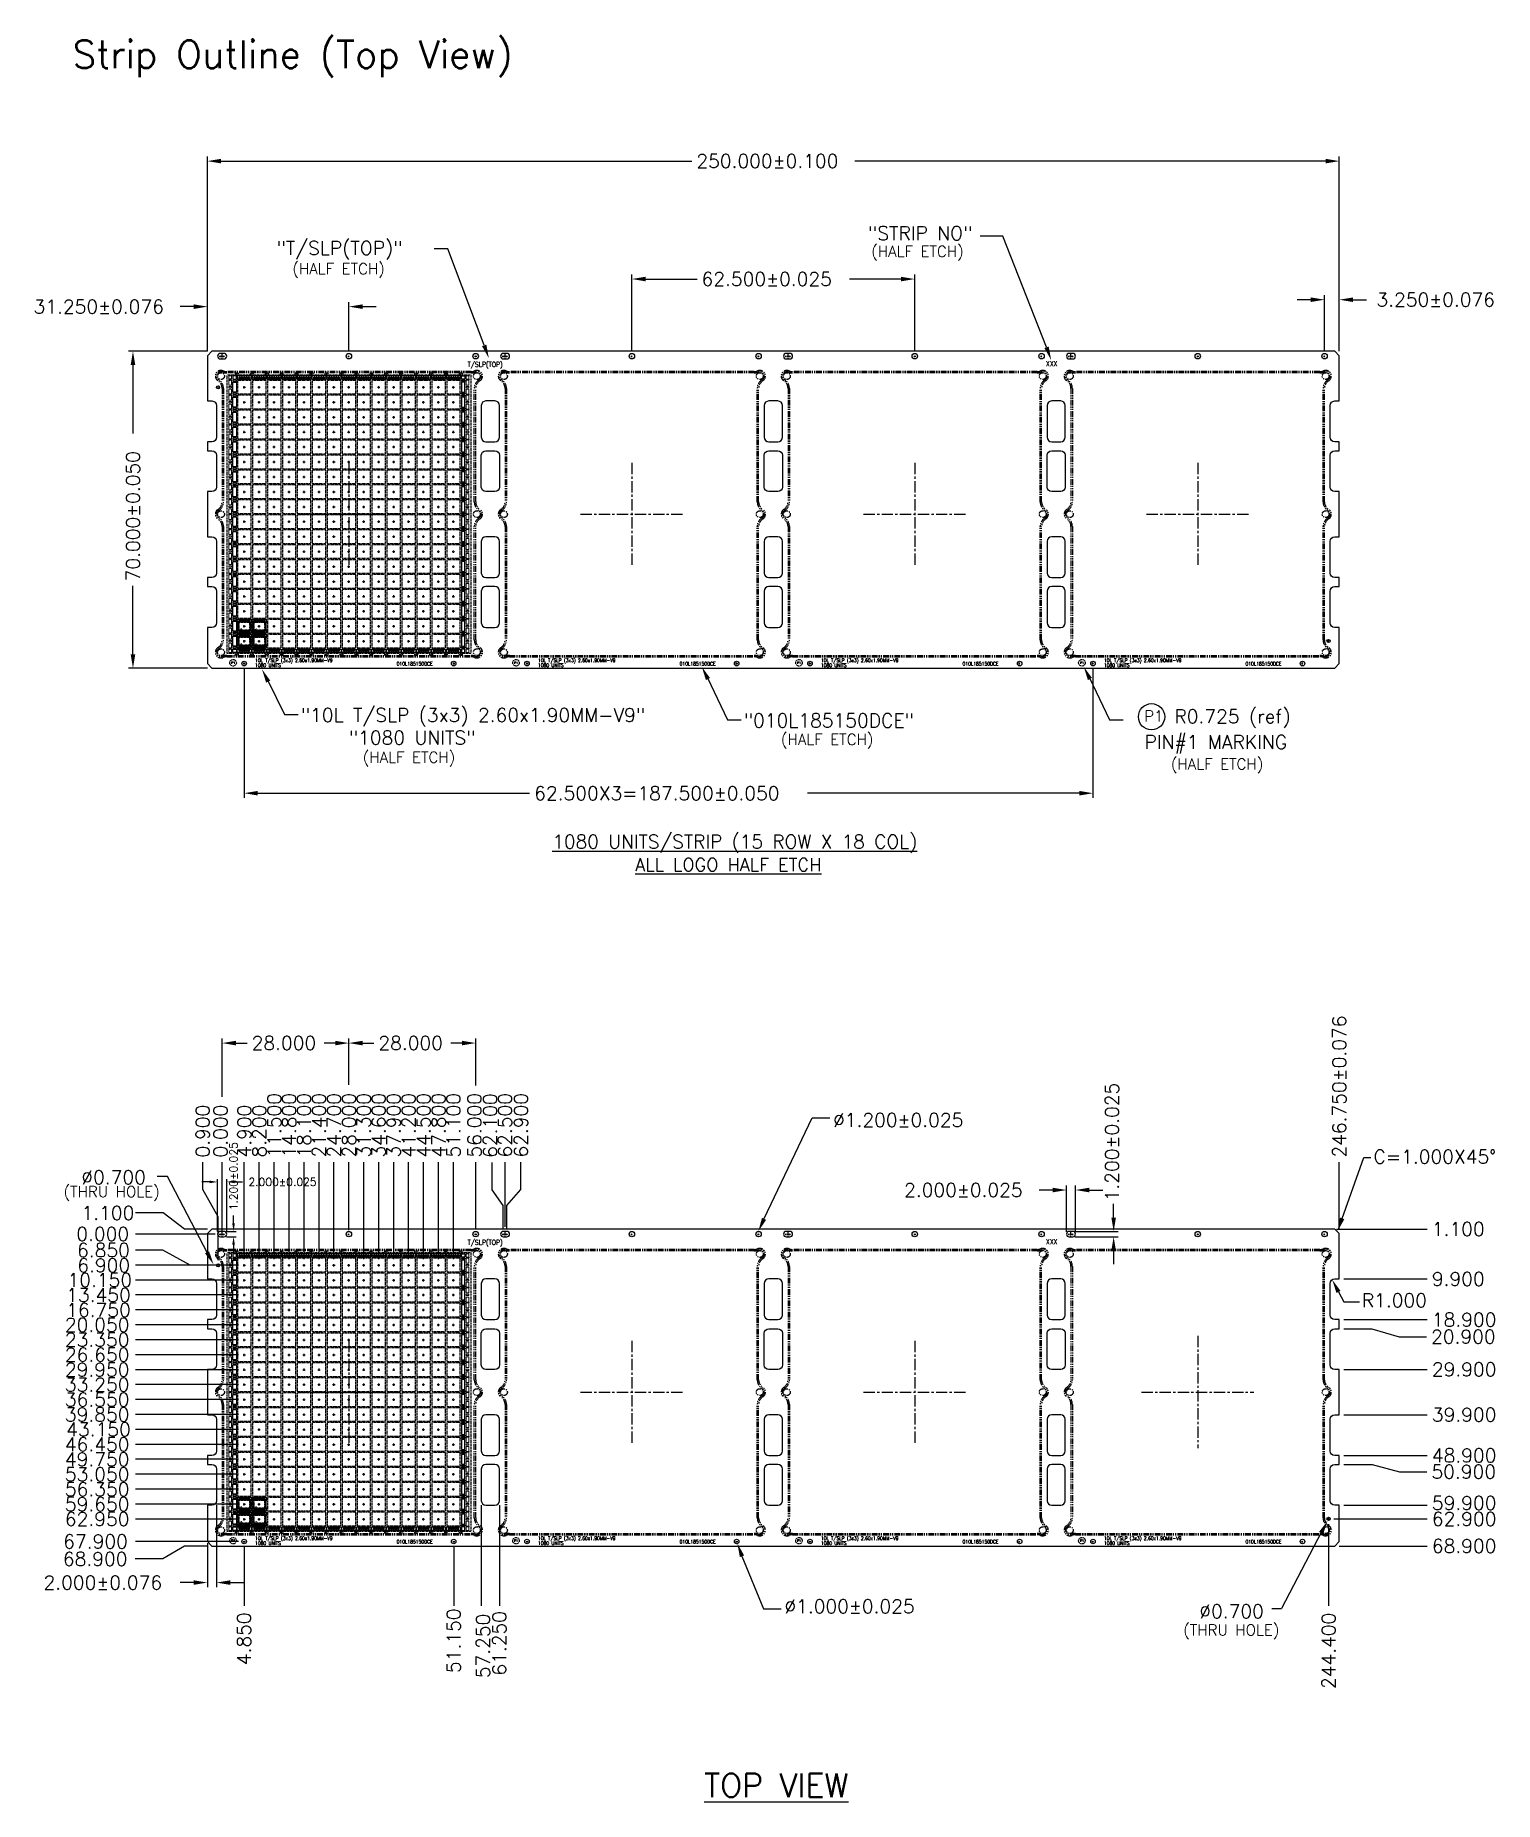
# Model space of a CAD drawing. Extents: x -344 to -21, y -394 to -4.
import ezdxf

# ---------------------------------------------------------------- set-up
doc = ezdxf.new("R2010")
doc.units = 0
doc.header["$MEASUREMENT"] = 0
for name, pattern in [('CENTER', [50.8, 31.75, -6.35, 6.35, -6.35]), ('CENTERX2', [4, 2.5, -0.5, 0.5, -0.5]), ('HIDDEN', [0.375, 0.25, -0.125]), ('PHANTOM', [2.5, 1.25, -0.25, 0.25, -0.25, 0.25, -0.25])]:
    doc.linetypes.add(name, pattern=pattern)
doc.layers.get('DEFPOINTS').update_dxf_attribs({"linetype": 'CONTINUOUS'})
for name, color, linetype in [('1', 7, 'CONTINUOUS'), ('1D', 4, 'CONTINUOUS'), ('2D', 4, 'CONTINUOUS')]:
    doc.layers.add(name, color=color, linetype=linetype)
doc.styles.add('ROMANS', font='romans', dxfattribs={"width": 0.85, "height": 0.08})
doc.styles.add('simplex', font='SIMPLEX.SHX')
doc.dimstyles.get("Standard").update_dxf_attribs({"dimscale": 0, "dimtxt": 0.058, "dimasz": 0.058, "dimexe": 0.019, "dimexo": 0.019, "dimgap": 0.019, "dimtad": 0, "dimdec": 3, "dimzin": 0, "dimdsep": 46, "dimtxsty": 'simplex', "dimcen": 0.019, "dimclrd": 4, "dimclre": 256, "dimclrt": 4, "dimadec": 1, "dimazin": 0, "dimtfac": 1, "dimtdec": 3, "dimtofl": 0, "dimtmove": 0, "dimatfit": 0, "dimfxl": 1, "dimtolj": 1, "dimtzin": 0, "dimlwd": -1, "dimlwe": -1, "dimarcsym": 0})

msp = doc.modelspace()

# ---------------------------------------------------------------- texts
at = {"layer": '1D', "style": 'simplex'}
for s, height, p in [('Strip Outline (Top View)', 6.063932, (-335.2727, -11.3027)), ('250.000±0.100', 3.025, (-197.4859, -33.3784)), ('"STRIP NO"', 3.025, (-159.594, -49.2967)), ('"T/SLP(TOP)"', 3.025, (-290.2464, -52.5933)), ('(HALF ETCH)', 2.42, (-158.8641, -53.031)), ('(HALF ETCH)', 2.42, (-286.7289, -56.856)), ('62.500±0.025', 3.025, (-196.3336, -59.4279)), ('3.250±0.076', 3.025, (-47.264, -63.9921)), ('"10L T/SLP (3x3) 2.60x1.90MM-V9"', 3.025, (-284.8772, -155.7456)), ('"010L185150DCE"', 3.025, (-187.0295, -156.929)), ('P1', 2.42, (-98.5465, -155.6509)), ('R0.725 (ref)', 3.025, (-91.895, -156.0227)), ('"1080 UNITS"', 3.025, (-274.2758, -160.7304)), ('(HALF ETCH)', 2.42, (-178.7987, -160.8189)), ('PIN#1 MARKING', 3.025, (-98.4944, -161.707)), ('(HALF ETCH)', 2.42, (-271.1731, -164.7449)), ('(HALF ETCH)', 2.42, (-92.6774, -166.2303)), ('62.500X3=187.500±0.050', 3.025, (-233.3121, -172.9893)), ('%%U1080 UNITS/STRIP (15 ROW X 18 COL)', 3, (-229.3058, -183.6611)), ('%%UALL LOGO HALF ETCH', 2.86647, (-211.015, -188.6893)), ('28.000', 3.025, (-295.7288, -228.1792)), ('28.000', 3.025, (-267.7288, -228.1792)), ('%%C1.200%%P0.025', 3.025, (-167.2943, -245.1736)), ('C=1.000X45%%D', 3.025, (-47.8999, -253.2626)), ('%%C0.700', 3.025, (-333.3438, -257.81)), ('(THRU HOLE)', 2.42, (-337.2684, -260.6868)), ('2.000±0.025', 3.025, (-151.6059, -260.6368)), ('1.100', 3.025, (-333.2989, -265.6875)), ('0.000', 3.025, (-334.4514, -270.3663)), ('1.100', 3.025, (-35.0205, -269.2663)), ('9.900', 3.025, (-35.0205, -280.2663)), ('R1.000', 3.025, (-50.502, -285.0061)), ('18.900', 3.025, (-35.0205, -289.2663)), ('20.900', 3.025, (-35.189, -293.0425)), ('29.900', 3.025, (-35.0205, -300.2663)), ('39.900', 3.025, (-35.0205, -310.2663)), ('50.900', 3.025, (-35.1036, -322.8688)), ('48.900', 3.025, (-35.0205, -319.2663)), ('59.900', 3.025, (-35.0205, -329.7743)), ('68.900', 3.025, (-35.0205, -339.2663)), ('%%C1.000%%P0.025', 3.025, (-178.0444, -352.5991)), ('%%C0.700', 3.025, (-86.3964, -353.6797)), ('(THRU HOLE)', 2.42, (-89.9522, -357.5142)), ('%%UTOP VIEW', 5.159646, (-195.7438, -393.1853))]:
    msp.add_text(s, height=height, dxfattribs=at).set_placement(p)
at = {"layer": '1D', "linetype": 'ByBlock', "style": 'simplex'}
msp.add_text('31.250±0.076', height=3.025, dxfattribs=at).set_placement((-343.8949, -65.5199))
at = {"layer": '1D', "style": 'ROMANS', "width": 0.9}
for s, height, p in [('T/SLP(TOP)', 1.1, (-248.0323, -77.3269)), ('XXX', 1.1, (-120.2607, -77.1621)), ('10L T/SLP (3x3) 2.60x1.90MM-V9', 0.8, (-294.9707, -142.5294)), ('1080 UNITS', 0.8, (-294.9707, -143.6137)), ('010L185150DCE', 0.8, (-263.6922, -143.2822)), ('10L T/SLP (3x3) 2.60x1.90MM-V9', 0.8, (-232.4707, -142.5294)), ('1080 UNITS', 0.8, (-232.4707, -143.6137)), ('010L185150DCE', 0.8, (-201.1922, -143.2822)), ('10L T/SLP (3x3) 2.60x1.90MM-V9', 0.8, (-169.9707, -142.5294)), ('1080 UNITS', 0.8, (-169.9707, -143.6137)), ('010L185150DCE', 0.8, (-138.6922, -143.2822)), ('10L T/SLP (3x3) 2.60x1.90MM-V9', 0.8, (-107.4707, -142.5294)), ('1080 UNITS', 0.8, (-107.4707, -143.6137)), ('010L185150DCE', 0.8, (-76.1922, -143.2822)), ('T/SLP(TOP)', 1.1, (-248.0323, -271.2331)), ('XXX', 1.1, (-120.2607, -271.0683)), ('10L T/SLP (3x3) 2.60x1.90MM-V9', 0.8, (-294.9707, -336.4356)), ('10L T/SLP (3x3) 2.60x1.90MM-V9', 0.8, (-232.4707, -336.4356)), ('10L T/SLP (3x3) 2.60x1.90MM-V9', 0.8, (-169.9707, -336.4356)), ('10L T/SLP (3x3) 2.60x1.90MM-V9', 0.8, (-107.4707, -336.4356)), ('1080 UNITS', 0.8, (-294.9707, -337.5199)), ('010L185150DCE', 0.8, (-263.6922, -337.1884)), ('1080 UNITS', 0.8, (-232.4707, -337.5199)), ('010L185150DCE', 0.8, (-201.1922, -337.1884)), ('1080 UNITS', 0.8, (-169.9707, -337.5199)), ('010L185150DCE', 0.8, (-138.6922, -337.1884)), ('1080 UNITS', 0.8, (-107.4707, -337.5199)), ('010L185150DCE', 0.8, (-76.1922, -337.1884))]:
    msp.add_text(s, height=height, dxfattribs=at).set_placement(p)
at = {"layer": '1D', "linetype": 'ByBlock', "style": 'simplex'}
for s, p in [('70.000±0.050', (-320.425, -124.6929)), ('4.850', (-295.8758, -364.0719)), ('51.150', (-249.5758, -365.8005))]:
    msp.add_text(s, height=3.025, rotation=90, dxfattribs=at).set_placement(p)
at = {"layer": '1D', "linetype": 'HIDDEN', "ltscale": 0.2, "style": 'ROMANS'}
for p in [(-300.2263, -142.9262), (-237.7263, -142.9262), (-175.2263, -142.9262), (-112.7263, -142.9262), (-300.2263, -336.8324), (-237.7263, -336.8324), (-175.2263, -336.8324), (-112.7263, -336.8324)]:
    msp.add_text('P1', height=0.5, dxfattribs=at).set_placement(p)
at = {"layer": '1D', "style": 'simplex'}
for s, p in [('246.750±0.076', (-53.9758, -251.957)), ('1.200±0.025', (-104.1678, -261.6217)), ('0.000', (-301.0884, -251.957)), ('28.000', (-272.7258, -251.957))]:
    msp.add_text(s, height=3.025, rotation=90, dxfattribs=at).set_placement(p)
at = {"layer": '1D', "color": 4, "linetype": 'ByBlock', "style": 'simplex'}
for s, p in [('0.900', (-305.0062, -251.957)), ('4.900', (-295.8258, -251.957)), ('8.200', (-292.5258, -251.957)), ('11.500', (-289.2258, -251.957)), ('14.800', (-285.9258, -251.957)), ('18.100', (-282.6258, -251.957)), ('21.400', (-279.3258, -251.957)), ('24.700', (-276.0258, -251.957)), ('31.300', (-269.4258, -251.957)), ('34.600', (-266.1258, -251.957)), ('37.900', (-262.8258, -251.957)), ('41.200', (-259.5258, -251.957)), ('44.500', (-256.2258, -251.957)), ('47.800', (-252.9258, -251.957)), ('51.100', (-249.6258, -251.957)), ('56.000', (-244.9873, -251.957)), ('62.100', (-241.527, -252.0283)), ('62.500', (-238.2258, -251.957)), ('62.900', (-234.7161, -251.957)), ('57.250', (-243.081, -366.9529)), ('61.250', (-239.4758, -366.3767))]:
    msp.add_text(s, height=3.025, rotation=90, dxfattribs=at).set_placement(p)
for s, p in [('62.900', (-35.0205, -333.2663)), ('67.900', (-337.3322, -338.2663)), ('68.900', (-337.4123, -342.1178)), ('2.000±0.076', (-341.6891, -347.334))]:
    msp.add_text(s, height=3.025, dxfattribs=at).set_placement(p)
at = {"layer": '1D', "color": 4, "linetype": 'ByBlock', "char_height": 3.025, "attachment_point": 5, "style": 'simplex'}
for s, insert in [('\\A1;6.850', (-328.4543, -272.3994)), ('\\A1;6.900', (-328.4013, -275.7538)), ('\\A1;13.450', (-329.5536, -282.3038)), ('\\A1;10.150', (-329.2656, -279.0038)), ('\\A1;16.750', (-329.5536, -285.6038)), ('\\A1;20.050', (-329.8417, -288.9038)), ('\\A1;23.350', (-329.8417, -292.2038)), ('\\A1;26.650', (-329.8417, -295.5038)), ('\\A1;29.950', (-329.8417, -298.8038)), ('\\A1;33.250', (-329.8417, -302.1038)), ('\\A1;36.550', (-329.8417, -305.4038)), ('\\A1;39.850', (-329.8417, -308.7038)), ('\\A1;43.150', (-329.5536, -312.0038)), ('\\A1;46.450', (-329.8417, -315.3038)), ('\\A1;49.750', (-329.8417, -318.6038)), ('\\A1;53.050', (-329.8417, -321.9038)), ('\\A1;56.350', (-329.8417, -325.2038)), ('\\A1;59.650', (-329.8417, -328.5038)), ('\\A1;62.950', (-329.8417, -331.8038))]:
    msp.add_mtext(s, dxfattribs=dict(at, insert=insert))
at = {"layer": '1D', "color": 4, "linetype": 'ByBlock', "insert": (-57.8383, -360.9029), "char_height": 3.025, "attachment_point": 5, "rotation": 90, "style": 'simplex'}
msp.add_mtext('\\A1;244.400', dxfattribs=at)

# ---------------------------------------------------------------- blocks, each defined once
blk = doc.blocks.new('*D0')
at = {"layer": '1D', "color": 4, "linetype": 'ByBlock', "transparency": 16777216}
for p, q in [((-304.98, -257.33), (-306.72, -257.33)), ((-299.5, -257.33), (-297.76, -257.33))]:
    blk.add_line(p, q, dxfattribs=at)
at = {"layer": '1D', "linetype": 'ByBlock', "transparency": 16777216}
for p, q in [((-303.24, -268.28), (-303.24, -256.76)), ((-301.24, -268.28), (-301.24, -256.76))]:
    blk.add_line(p, q, dxfattribs=at)
at = {"layer": '1D', "color": 4, "linetype": 'ByBlock', "transparency": 16777216}
for points in [[(-304.98, -257.04), (-304.98, -257.62), (-303.24, -257.33)], [(-299.5, -257.04), (-299.5, -257.62), (-301.24, -257.33)]]:
    blk.add_solid(points, dxfattribs=at)
at = {"layer": 'DEFPOINTS', "color": 0, "linetype": 'ByBlock', "transparency": 16777216}
for p in [(-301.24, -257.33), (-303.24, -268.85), (-301.24, -268.85)]:
    blk.add_point(p, dxfattribs=at)
at = {"layer": '1D', "color": 4, "linetype": 'ByBlock', "transparency": 16777216, "insert": (-288.9, -257.33), "char_height": 1.74, "attachment_point": 5, "style": 'simplex'}
blk.add_mtext('\\A1;2.000%%P0.025', dxfattribs=at)
blk = doc.blocks.new('*D1')
at = {"layer": '1D', "color": 4, "linetype": 'ByBlock', "transparency": 16777216}
for p, q in [((-299.72, -266.51), (-299.72, -264.77)), ((-299.72, -271.19), (-299.72, -272.93))]:
    blk.add_line(p, q, dxfattribs=at)
at = {"layer": '1D', "linetype": 'ByBlock', "transparency": 16777216}
for p, q in [((-301.27, -268.25), (-299.15, -268.25)), ((-301.27, -269.45), (-299.15, -269.45))]:
    blk.add_line(p, q, dxfattribs=at)
at = {"layer": '1D', "color": 4, "linetype": 'ByBlock', "transparency": 16777216}
for points in [[(-300.01, -266.51), (-299.43, -266.51), (-299.72, -268.25)], [(-300.01, -271.19), (-299.43, -271.19), (-299.72, -269.45)]]:
    blk.add_solid(points, dxfattribs=at)
at = {"layer": 'DEFPOINTS', "color": 0, "linetype": 'ByBlock', "transparency": 16777216}
for p in [(-301.84, -268.25), (-299.72, -268.25), (-301.84, -269.45)]:
    blk.add_point(p, dxfattribs=at)
at = {"layer": '1D', "color": 4, "linetype": 'ByBlock', "transparency": 16777216, "insert": (-299.72, -256.08), "char_height": 1.74, "attachment_point": 5, "rotation": 90, "style": 'simplex'}
blk.add_mtext('\\A1;1.200%%P0.025', dxfattribs=at)

# ---------------------------------------------------------------- dimensions: what is measured, and where the dimension line sits
at = {"layer": '1D', "linetype": 'ByBlock'}
dim = msp.add_linear_dim(base=(-299.717, -268.2538), p1=(-301.8383, -269.4538), p2=(-301.8383, -268.2538), angle=90, text='<>%%P0.025', dimstyle='Standard', override={"dimscale": 30}, dxfattribs=at)
dim.commit()
dim.dimension.update_dxf_attribs({"geometry": '*D1', "text_midpoint": (-299.717, -256.0838)})
dim = msp.add_linear_dim(base=(-301.2383, -257.3262), p1=(-303.2383, -268.8538), p2=(-301.2383, -268.8538), text='<>%%P0.025', dimstyle='Standard', override={"dimscale": 30}, dxfattribs=at)
dim.commit()
dim.dimension.update_dxf_attribs({"geometry": '*D0', "text_midpoint": (-288.9026, -257.3262)})

# ---------------------------------------------------------------- linework, layer by layer
at = {"layer": '1'}
for points in [[(-55.4883, -114.8477), (-55.4883, -104.8477), (-56.4883, -104.8477, -0.41421356), (-57.4883, -103.8477), (-57.4883, -96.8477, -0.41421356), (-56.4883, -95.8477), (-55.4883, -95.8477), (-55.4883, -93.8477), (-56.4883, -93.8477, -0.41421356), (-57.4883, -92.8477), (-57.4883, -85.8477, -0.41421356), (-56.4883, -84.8477), (-55.4883, -84.8477), (-55.4883, -74.8477), (-56.4883, -73.8477), (-304.4883, -73.8477), (-305.4883, -74.8477), (-305.4883, -84.8477), (-304.4883, -84.8477, -0.41421356), (-303.4883, -85.8477), (-303.4883, -92.8477, -0.41421356), (-304.4883, -93.8477), (-305.4883, -93.8477), (-305.4883, -95.8477), (-304.4883, -95.8477, -0.41421356), (-303.4883, -96.8477), (-303.4883, -103.8477, -0.41421356), (-304.4883, -104.8477), (-305.4883, -104.8477), (-305.4883, -114.8477), (-304.4883, -114.8477, -0.41421356), (-303.4883, -115.8477), (-303.4883, -122.8477, -0.41421356), (-304.4883, -123.8477), (-305.4883, -123.8477), (-305.4883, -125.8477), (-304.4883, -125.8477, -0.41421356), (-303.4883, -126.8477), (-303.4883, -133.8477, -0.41421356), (-304.4883, -134.8477), (-305.4883, -134.8477), (-305.4883, -142.8477), (-304.4883, -143.8477), (-56.4883, -143.8477), (-55.4883, -142.8477), (-55.4883, -134.8477), (-56.4883, -134.8477, -0.41421356), (-57.4883, -133.8477), (-57.4883, -126.8477, -0.41421356), (-56.4883, -125.8477), (-55.4883, -125.8477), (-55.4883, -123.8477), (-56.4883, -123.8477, -0.41421356), (-57.4883, -122.8477), (-57.4883, -115.8477, -0.41421356), (-56.4883, -114.8477)], [(-301.8383, -74.3477), (-302.6383, -74.3477, 1), (-302.6383, -75.5477), (-301.8383, -75.5477, 1)], [(-239.3383, -74.3477), (-240.1383, -74.3477, 1), (-240.1383, -75.5477), (-239.3383, -75.5477, 1)], [(-176.8383, -74.3477), (-177.6383, -74.3477, 1), (-177.6383, -75.5477), (-176.8383, -75.5477, 1)], [(-114.3383, -74.3477), (-115.1383, -74.3477, 1), (-115.1383, -75.5477), (-114.3383, -75.5477, 1)], [(-299.1283, -80.5227, 0.41421356), (-299.0783, -80.4727), (-299.0783, -80.2877, 0.41421356), (-299.1283, -80.2377), (-299.8583, -80.2377), (-299.8583, -80.5227)], [(-295.7783, -79.2777), (-298.8983, -79.2777), (-298.8983, -80.0577), (-298.4633, -80.0577), (-298.4633, -79.8977), (-298.5133, -79.8111), (-298.5133, -79.6477, -0.41421322), (-298.4633, -79.5977), (-298.2133, -79.5977, -0.41421391), (-298.1633, -79.6477), (-298.1633, -79.8111), (-298.2133, -79.8977), (-298.2133, -80.0577), (-297.9633, -80.0577), (-297.9633, -79.8977), (-298.0133, -79.8111), (-298.0133, -79.6477, -0.41421322), (-297.9633, -79.5977), (-297.7133, -79.5977, -0.41421391), (-297.6633, -79.6477), (-297.6633, -79.8111), (-297.7133, -79.8977), (-297.7133, -80.0577), (-297.4633, -80.0577), (-297.4633, -79.8977), (-297.5133, -79.8111), (-297.5133, -79.6477, -0.41421322), (-297.4633, -79.5977), (-297.2133, -79.5977, -0.41421391), (-297.1633, -79.6477), (-297.1633, -79.8111), (-297.2133, -79.8977), (-297.2133, -80.0577), (-296.9633, -80.0577), (-296.9633, -79.8977), (-297.0133, -79.8111), (-297.0133, -79.6477, -0.41421322), (-296.9633, -79.5977), (-296.7133, -79.5977, -0.41421391), (-296.6633, -79.6477), (-296.6633, -79.8111), (-296.7133, -79.8977), (-296.7133, -80.0577), (-296.4633, -80.0577), (-296.4633, -79.8977), (-296.5133, -79.8111), (-296.5133, -79.6477, -0.41421322), (-296.4633, -79.5977), (-296.2133, -79.5977, -0.41421391), (-296.1633, -79.6477), (-296.1633, -79.8111), (-296.2133, -79.8977), (-296.2133, -80.0577), (-295.7783, -80.0577)], [(-292.4783, -79.2777), (-295.5983, -79.2777), (-295.5983, -80.0577), (-295.1633, -80.0577), (-295.1633, -79.8977), (-295.2133, -79.8111), (-295.2133, -79.6477, -0.41421322), (-295.1633, -79.5977), (-294.9133, -79.5977, -0.41421391), (-294.8633, -79.6477), (-294.8633, -79.8111), (-294.9133, -79.8977), (-294.9133, -80.0577), (-294.6633, -80.0577), (-294.6633, -79.8977), (-294.7133, -79.8111), (-294.7133, -79.6477, -0.41421322), (-294.6633, -79.5977), (-294.4133, -79.5977, -0.41421391), (-294.3633, -79.6477), (-294.3633, -79.8111), (-294.4133, -79.8977), (-294.4133, -80.0577), (-294.1633, -80.0577), (-294.1633, -79.8977), (-294.2133, -79.8111), (-294.2133, -79.6477, -0.41421322), (-294.1633, -79.5977), (-293.9133, -79.5977, -0.41421391), (-293.8633, -79.6477), (-293.8633, -79.8111), (-293.9133, -79.8977), (-293.9133, -80.0577), (-293.6633, -80.0577), (-293.6633, -79.8977), (-293.7133, -79.8111), (-293.7133, -79.6477, -0.41421322), (-293.6633, -79.5977), (-293.4133, -79.5977, -0.41421391), (-293.3633, -79.6477), (-293.3633, -79.8111), (-293.4133, -79.8977), (-293.4133, -80.0577), (-293.1633, -80.0577), (-293.1633, -79.8977), (-293.2133, -79.8111), (-293.2133, -79.6477, -0.41421322), (-293.1633, -79.5977), (-292.9133, -79.5977, -0.41421391), (-292.8633, -79.6477), (-292.8633, -79.8111), (-292.9133, -79.8977), (-292.9133, -80.0577), (-292.4783, -80.0577)], [(-289.1783, -79.2777), (-292.2983, -79.2777), (-292.2983, -80.0577), (-291.8633, -80.0577), (-291.8633, -79.8977), (-291.9133, -79.8111), (-291.9133, -79.6477, -0.41421322), (-291.8633, -79.5977), (-291.6133, -79.5977, -0.41421391), (-291.5633, -79.6477), (-291.5633, -79.8111), (-291.6133, -79.8977), (-291.6133, -80.0577), (-291.3633, -80.0577), (-291.3633, -79.8977), (-291.4133, -79.8111), (-291.4133, -79.6477, -0.41421322), (-291.3633, -79.5977), (-291.1133, -79.5977, -0.41421391), (-291.0633, -79.6477), (-291.0633, -79.8111), (-291.1133, -79.8977), (-291.1133, -80.0577), (-290.8633, -80.0577), (-290.8633, -79.8977), (-290.9133, -79.8111), (-290.9133, -79.6477, -0.41421322), (-290.8633, -79.5977), (-290.6133, -79.5977, -0.41421391), (-290.5633, -79.6477), (-290.5633, -79.8111), (-290.6133, -79.8977), (-290.6133, -80.0577), (-290.3633, -80.0577), (-290.3633, -79.8977), (-290.4133, -79.8111), (-290.4133, -79.6477, -0.41421322), (-290.3633, -79.5977), (-290.1133, -79.5977, -0.41421391), (-290.0633, -79.6477), (-290.0633, -79.8111), (-290.1133, -79.8977), (-290.1133, -80.0577), (-289.8633, -80.0577), (-289.8633, -79.8977), (-289.9133, -79.8111), (-289.9133, -79.6477, -0.41421322), (-289.8633, -79.5977), (-289.6133, -79.5977, -0.41421391), (-289.5633, -79.6477), (-289.5633, -79.8111), (-289.6133, -79.8977), (-289.6133, -80.0577), (-289.1783, -80.0577)], [(-285.8783, -79.2777), (-288.9983, -79.2777), (-288.9983, -80.0577), (-288.5633, -80.0577), (-288.5633, -79.8977), (-288.6133, -79.8111), (-288.6133, -79.6477, -0.41421322), (-288.5633, -79.5977), (-288.3133, -79.5977, -0.41421391), (-288.2633, -79.6477), (-288.2633, -79.8111), (-288.3133, -79.8977), (-288.3133, -80.0577), (-288.0633, -80.0577), (-288.0633, -79.8977), (-288.1133, -79.8111), (-288.1133, -79.6477, -0.41421322), (-288.0633, -79.5977), (-287.8133, -79.5977, -0.41421391), (-287.7633, -79.6477), (-287.7633, -79.8111), (-287.8133, -79.8977), (-287.8133, -80.0577), (-287.5633, -80.0577), (-287.5633, -79.8977), (-287.6133, -79.8111), (-287.6133, -79.6477, -0.41421322), (-287.5633, -79.5977), (-287.3133, -79.5977, -0.41421391), (-287.2633, -79.6477), (-287.2633, -79.8111), (-287.3133, -79.8977), (-287.3133, -80.0577), (-287.0633, -80.0577), (-287.0633, -79.8977), (-287.1133, -79.8111), (-287.1133, -79.6477, -0.41421322), (-287.0633, -79.5977), (-286.8133, -79.5977, -0.41421391), (-286.7633, -79.6477), (-286.7633, -79.8111), (-286.8133, -79.8977), (-286.8133, -80.0577), (-286.5633, -80.0577), (-286.5633, -79.8977), (-286.6133, -79.8111), (-286.6133, -79.6477, -0.41421322), (-286.5633, -79.5977), (-286.3133, -79.5977, -0.41421391), (-286.2633, -79.6477), (-286.2633, -79.8111), (-286.3133, -79.8977), (-286.3133, -80.0577), (-285.8783, -80.0577)], [(-282.5783, -79.2777), (-285.6983, -79.2777), (-285.6983, -80.0577), (-285.2633, -80.0577), (-285.2633, -79.8977), (-285.3133, -79.8111), (-285.3133, -79.6477, -0.41421322), (-285.2633, -79.5977), (-285.0133, -79.5977, -0.41421391), (-284.9633, -79.6477), (-284.9633, -79.8111), (-285.0133, -79.8977), (-285.0133, -80.0577), (-284.7633, -80.0577), (-284.7633, -79.8977), (-284.8133, -79.8111), (-284.8133, -79.6477, -0.41421322), (-284.7633, -79.5977), (-284.5133, -79.5977, -0.41421391), (-284.4633, -79.6477), (-284.4633, -79.8111), (-284.5133, -79.8977), (-284.5133, -80.0577), (-284.2633, -80.0577), (-284.2633, -79.8977), (-284.3133, -79.8111), (-284.3133, -79.6477, -0.41421322), (-284.2633, -79.5977), (-284.0133, -79.5977, -0.41421391), (-283.9633, -79.6477), (-283.9633, -79.8111), (-284.0133, -79.8977), (-284.0133, -80.0577), (-283.7633, -80.0577), (-283.7633, -79.8977), (-283.8133, -79.8111), (-283.8133, -79.6477, -0.41421322), (-283.7633, -79.5977), (-283.5133, -79.5977, -0.41421391), (-283.4633, -79.6477), (-283.4633, -79.8111), (-283.5133, -79.8977), (-283.5133, -80.0577), (-283.2633, -80.0577), (-283.2633, -79.8977), (-283.3133, -79.8111), (-283.3133, -79.6477, -0.41421322), (-283.2633, -79.5977), (-283.0133, -79.5977, -0.41421391), (-282.9633, -79.6477), (-282.9633, -79.8111), (-283.0133, -79.8977), (-283.0133, -80.0577), (-282.5783, -80.0577)], [(-279.2783, -79.2777), (-282.3983, -79.2777), (-282.3983, -80.0577), (-281.9633, -80.0577), (-281.9633, -79.8977), (-282.0133, -79.8111), (-282.0133, -79.6477, -0.41421322), (-281.9633, -79.5977), (-281.7133, -79.5977, -0.41421391), (-281.6633, -79.6477), (-281.6633, -79.8111), (-281.7133, -79.8977), (-281.7133, -80.0577), (-281.4633, -80.0577), (-281.4633, -79.8977), (-281.5133, -79.8111), (-281.5133, -79.6477, -0.41421322), (-281.4633, -79.5977), (-281.2133, -79.5977, -0.41421391), (-281.1633, -79.6477), (-281.1633, -79.8111), (-281.2133, -79.8977), (-281.2133, -80.0577), (-280.9633, -80.0577), (-280.9633, -79.8977), (-281.0133, -79.8111), (-281.0133, -79.6477, -0.41421322), (-280.9633, -79.5977), (-280.7133, -79.5977, -0.41421391), (-280.6633, -79.6477), (-280.6633, -79.8111), (-280.7133, -79.8977), (-280.7133, -80.0577), (-280.4633, -80.0577), (-280.4633, -79.8977), (-280.5133, -79.8111), (-280.5133, -79.6477, -0.41421322), (-280.4633, -79.5977), (-280.2133, -79.5977, -0.41421391), (-280.1633, -79.6477), (-280.1633, -79.8111), (-280.2133, -79.8977), (-280.2133, -80.0577), (-279.9633, -80.0577), (-279.9633, -79.8977), (-280.0133, -79.8111), (-280.0133, -79.6477, -0.41421322), (-279.9633, -79.5977), (-279.7133, -79.5977, -0.41421391), (-279.6633, -79.6477), (-279.6633, -79.8111), (-279.7133, -79.8977), (-279.7133, -80.0577), (-279.2783, -80.0577)], [(-275.9783, -79.2777), (-279.0983, -79.2777), (-279.0983, -80.0577), (-278.6633, -80.0577), (-278.6633, -79.8977), (-278.7133, -79.8111), (-278.7133, -79.6477, -0.41421322), (-278.6633, -79.5977), (-278.4133, -79.5977, -0.41421391), (-278.3633, -79.6477), (-278.3633, -79.8111), (-278.4133, -79.8977), (-278.4133, -80.0577), (-278.1633, -80.0577), (-278.1633, -79.8977), (-278.2133, -79.8111), (-278.2133, -79.6477, -0.41421322), (-278.1633, -79.5977), (-277.9133, -79.5977, -0.41421391), (-277.8633, -79.6477), (-277.8633, -79.8111), (-277.9133, -79.8977), (-277.9133, -80.0577), (-277.6633, -80.0577), (-277.6633, -79.8977), (-277.7133, -79.8111), (-277.7133, -79.6477, -0.41421322), (-277.6633, -79.5977), (-277.4133, -79.5977, -0.41421391), (-277.3633, -79.6477), (-277.3633, -79.8111), (-277.4133, -79.8977), (-277.4133, -80.0577), (-277.1633, -80.0577), (-277.1633, -79.8977), (-277.2133, -79.8111), (-277.2133, -79.6477, -0.41421322), (-277.1633, -79.5977), (-276.9133, -79.5977, -0.41421391), (-276.8633, -79.6477), (-276.8633, -79.8111), (-276.9133, -79.8977), (-276.9133, -80.0577), (-276.6633, -80.0577), (-276.6633, -79.8977), (-276.7133, -79.8111), (-276.7133, -79.6477, -0.41421322), (-276.6633, -79.5977), (-276.4133, -79.5977, -0.41421391), (-276.3633, -79.6477), (-276.3633, -79.8111), (-276.4133, -79.8977), (-276.4133, -80.0577), (-275.9783, -80.0577)], [(-272.6783, -79.2777), (-275.7983, -79.2777), (-275.7983, -80.0577), (-275.3633, -80.0577), (-275.3633, -79.8977), (-275.4133, -79.8111), (-275.4133, -79.6477, -0.41421322), (-275.3633, -79.5977), (-275.1133, -79.5977, -0.41421391), (-275.0633, -79.6477), (-275.0633, -79.8111), (-275.1133, -79.8977), (-275.1133, -80.0577), (-274.8633, -80.0577), (-274.8633, -79.8977), (-274.9133, -79.8111), (-274.9133, -79.6477, -0.41421322), (-274.8633, -79.5977), (-274.6133, -79.5977, -0.41421391), (-274.5633, -79.6477), (-274.5633, -79.8111), (-274.6133, -79.8977), (-274.6133, -80.0577), (-274.3633, -80.0577), (-274.3633, -79.8977), (-274.4133, -79.8111), (-274.4133, -79.6477, -0.41421322), (-274.3633, -79.5977), (-274.1133, -79.5977, -0.41421391), (-274.0633, -79.6477), (-274.0633, -79.8111), (-274.1133, -79.8977), (-274.1133, -80.0577), (-273.8633, -80.0577), (-273.8633, -79.8977), (-273.9133, -79.8111), (-273.9133, -79.6477, -0.41421322), (-273.8633, -79.5977), (-273.6133, -79.5977, -0.41421391), (-273.5633, -79.6477), (-273.5633, -79.8111), (-273.6133, -79.8977), (-273.6133, -80.0577), (-273.3633, -80.0577), (-273.3633, -79.8977), (-273.4133, -79.8111), (-273.4133, -79.6477, -0.41421322), (-273.3633, -79.5977), (-273.1133, -79.5977, -0.41421391), (-273.0633, -79.6477), (-273.0633, -79.8111), (-273.1133, -79.8977), (-273.1133, -80.0577), (-272.6783, -80.0577)], [(-269.3783, -79.2777), (-272.4983, -79.2777), (-272.4983, -80.0577), (-272.0633, -80.0577), (-272.0633, -79.8977), (-272.1133, -79.8111), (-272.1133, -79.6477, -0.41421322), (-272.0633, -79.5977), (-271.8133, -79.5977, -0.41421391), (-271.7633, -79.6477), (-271.7633, -79.8111), (-271.8133, -79.8977), (-271.8133, -80.0577), (-271.5633, -80.0577), (-271.5633, -79.8977), (-271.6133, -79.8111), (-271.6133, -79.6477, -0.41421322), (-271.5633, -79.5977), (-271.3133, -79.5977, -0.41421391), (-271.2633, -79.6477), (-271.2633, -79.8111), (-271.3133, -79.8977), (-271.3133, -80.0577), (-271.0633, -80.0577), (-271.0633, -79.8977), (-271.1133, -79.8111), (-271.1133, -79.6477, -0.41421322), (-271.0633, -79.5977), (-270.8133, -79.5977, -0.41421391), (-270.7633, -79.6477), (-270.7633, -79.8111), (-270.8133, -79.8977), (-270.8133, -80.0577), (-270.5633, -80.0577), (-270.5633, -79.8977), (-270.6133, -79.8111), (-270.6133, -79.6477, -0.41421322), (-270.5633, -79.5977), (-270.3133, -79.5977, -0.41421391), (-270.2633, -79.6477), (-270.2633, -79.8111), (-270.3133, -79.8977), (-270.3133, -80.0577), (-270.0633, -80.0577), (-270.0633, -79.8977), (-270.1133, -79.8111), (-270.1133, -79.6477, -0.41421322), (-270.0633, -79.5977), (-269.8133, -79.5977, -0.41421391), (-269.7633, -79.6477), (-269.7633, -79.8111), (-269.8133, -79.8977), (-269.8133, -80.0577), (-269.3783, -80.0577)], [(-266.0783, -79.2777), (-269.1983, -79.2777), (-269.1983, -80.0577), (-268.7633, -80.0577), (-268.7633, -79.8977), (-268.8133, -79.8111), (-268.8133, -79.6477, -0.41421322), (-268.7633, -79.5977), (-268.5133, -79.5977, -0.41421391), (-268.4633, -79.6477), (-268.4633, -79.8111), (-268.5133, -79.8977), (-268.5133, -80.0577), (-268.2633, -80.0577), (-268.2633, -79.8977), (-268.3133, -79.8111), (-268.3133, -79.6477, -0.41421322), (-268.2633, -79.5977), (-268.0133, -79.5977, -0.41421391), (-267.9633, -79.6477), (-267.9633, -79.8111), (-268.0133, -79.8977), (-268.0133, -80.0577), (-267.7633, -80.0577), (-267.7633, -79.8977), (-267.8133, -79.8111), (-267.8133, -79.6477, -0.41421322), (-267.7633, -79.5977), (-267.5133, -79.5977, -0.41421391), (-267.4633, -79.6477), (-267.4633, -79.8111), (-267.5133, -79.8977), (-267.5133, -80.0577), (-267.2633, -80.0577), (-267.2633, -79.8977), (-267.3133, -79.8111), (-267.3133, -79.6477, -0.41421322), (-267.2633, -79.5977), (-267.0133, -79.5977, -0.41421391), (-266.9633, -79.6477), (-266.9633, -79.8111), (-267.0133, -79.8977), (-267.0133, -80.0577), (-266.7633, -80.0577), (-266.7633, -79.8977), (-266.8133, -79.8111), (-266.8133, -79.6477, -0.41421322), (-266.7633, -79.5977), (-266.5133, -79.5977, -0.41421391), (-266.4633, -79.6477), (-266.4633, -79.8111), (-266.5133, -79.8977), (-266.5133, -80.0577), (-266.0783, -80.0577)], [(-262.7783, -79.2777), (-265.8983, -79.2777), (-265.8983, -80.0577), (-265.4633, -80.0577), (-265.4633, -79.8977), (-265.5133, -79.8111), (-265.5133, -79.6477, -0.41421322), (-265.4633, -79.5977), (-265.2133, -79.5977, -0.41421391), (-265.1633, -79.6477), (-265.1633, -79.8111), (-265.2133, -79.8977), (-265.2133, -80.0577), (-264.9633, -80.0577), (-264.9633, -79.8977), (-265.0133, -79.8111), (-265.0133, -79.6477, -0.41421322), (-264.9633, -79.5977), (-264.7133, -79.5977, -0.41421391), (-264.6633, -79.6477), (-264.6633, -79.8111), (-264.7133, -79.8977), (-264.7133, -80.0577), (-264.4633, -80.0577), (-264.4633, -79.8977), (-264.5133, -79.8111), (-264.5133, -79.6477, -0.41421322), (-264.4633, -79.5977), (-264.2133, -79.5977, -0.41421391), (-264.1633, -79.6477), (-264.1633, -79.8111), (-264.2133, -79.8977), (-264.2133, -80.0577), (-263.9633, -80.0577), (-263.9633, -79.8977), (-264.0133, -79.8111), (-264.0133, -79.6477, -0.41421322), (-263.9633, -79.5977), (-263.7133, -79.5977, -0.41421391), (-263.6633, -79.6477), (-263.6633, -79.8111), (-263.7133, -79.8977), (-263.7133, -80.0577), (-263.4633, -80.0577), (-263.4633, -79.8977), (-263.5133, -79.8111), (-263.5133, -79.6477, -0.41421322), (-263.4633, -79.5977), (-263.2133, -79.5977, -0.41421391), (-263.1633, -79.6477), (-263.1633, -79.8111), (-263.2133, -79.8977), (-263.2133, -80.0577), (-262.7783, -80.0577)], [(-259.4783, -79.2777), (-262.5983, -79.2777), (-262.5983, -80.0577), (-262.1633, -80.0577), (-262.1633, -79.8977), (-262.2133, -79.8111), (-262.2133, -79.6477, -0.41421322), (-262.1633, -79.5977), (-261.9133, -79.5977, -0.41421391), (-261.8633, -79.6477), (-261.8633, -79.8111), (-261.9133, -79.8977), (-261.9133, -80.0577), (-261.6633, -80.0577), (-261.6633, -79.8977), (-261.7133, -79.8111), (-261.7133, -79.6477, -0.41421322), (-261.6633, -79.5977), (-261.4133, -79.5977, -0.41421391), (-261.3633, -79.6477), (-261.3633, -79.8111), (-261.4133, -79.8977), (-261.4133, -80.0577), (-261.1633, -80.0577), (-261.1633, -79.8977), (-261.2133, -79.8111), (-261.2133, -79.6477, -0.41421322), (-261.1633, -79.5977), (-260.9133, -79.5977, -0.41421391), (-260.8633, -79.6477), (-260.8633, -79.8111), (-260.9133, -79.8977), (-260.9133, -80.0577), (-260.6633, -80.0577), (-260.6633, -79.8977), (-260.7133, -79.8111), (-260.7133, -79.6477, -0.41421322), (-260.6633, -79.5977), (-260.4133, -79.5977, -0.41421391), (-260.3633, -79.6477), (-260.3633, -79.8111), (-260.4133, -79.8977), (-260.4133, -80.0577), (-260.1633, -80.0577), (-260.1633, -79.8977), (-260.2133, -79.8111), (-260.2133, -79.6477, -0.41421322), (-260.1633, -79.5977), (-259.9133, -79.5977, -0.41421391), (-259.8633, -79.6477), (-259.8633, -79.8111), (-259.9133, -79.8977), (-259.9133, -80.0577), (-259.4783, -80.0577)], [(-256.1783, -79.2777), (-259.2983, -79.2777), (-259.2983, -80.0577), (-258.8633, -80.0577), (-258.8633, -79.8977), (-258.9133, -79.8111), (-258.9133, -79.6477, -0.41421322), (-258.8633, -79.5977), (-258.6133, -79.5977, -0.41421391), (-258.5633, -79.6477), (-258.5633, -79.8111), (-258.6133, -79.8977), (-258.6133, -80.0577), (-258.3633, -80.0577), (-258.3633, -79.8977), (-258.4133, -79.8111), (-258.4133, -79.6477, -0.41421322), (-258.3633, -79.5977), (-258.1133, -79.5977, -0.41421391), (-258.0633, -79.6477), (-258.0633, -79.8111), (-258.1133, -79.8977), (-258.1133, -80.0577), (-257.8633, -80.0577), (-257.8633, -79.8977), (-257.9133, -79.8111), (-257.9133, -79.6477, -0.41421322), (-257.8633, -79.5977), (-257.6133, -79.5977, -0.41421391), (-257.5633, -79.6477), (-257.5633, -79.8111), (-257.6133, -79.8977), (-257.6133, -80.0577), (-257.3633, -80.0577), (-257.3633, -79.8977), (-257.4133, -79.8111), (-257.4133, -79.6477, -0.41421322), (-257.3633, -79.5977), (-257.1133, -79.5977, -0.41421391), (-257.0633, -79.6477), (-257.0633, -79.8111), (-257.1133, -79.8977), (-257.1133, -80.0577), (-256.8633, -80.0577), (-256.8633, -79.8977), (-256.9133, -79.8111), (-256.9133, -79.6477, -0.41421322), (-256.8633, -79.5977), (-256.6133, -79.5977, -0.41421391), (-256.5633, -79.6477), (-256.5633, -79.8111), (-256.6133, -79.8977), (-256.6133, -80.0577), (-256.1783, -80.0577)], [(-252.8783, -79.2777), (-255.9983, -79.2777), (-255.9983, -80.0577), (-255.5633, -80.0577), (-255.5633, -79.8977), (-255.6133, -79.8111), (-255.6133, -79.6477, -0.41421322), (-255.5633, -79.5977), (-255.3133, -79.5977, -0.41421391), (-255.2633, -79.6477), (-255.2633, -79.8111), (-255.3133, -79.8977), (-255.3133, -80.0577), (-255.0633, -80.0577), (-255.0633, -79.8977), (-255.1133, -79.8111), (-255.1133, -79.6477, -0.41421322), (-255.0633, -79.5977), (-254.8133, -79.5977, -0.41421391), (-254.7633, -79.6477), (-254.7633, -79.8111), (-254.8133, -79.8977), (-254.8133, -80.0577), (-254.5633, -80.0577), (-254.5633, -79.8977), (-254.6133, -79.8111), (-254.6133, -79.6477, -0.41421322), (-254.5633, -79.5977), (-254.3133, -79.5977, -0.41421391), (-254.2633, -79.6477), (-254.2633, -79.8111), (-254.3133, -79.8977), (-254.3133, -80.0577), (-254.0633, -80.0577), (-254.0633, -79.8977), (-254.1133, -79.8111), (-254.1133, -79.6477, -0.41421322), (-254.0633, -79.5977), (-253.8133, -79.5977, -0.41421391), (-253.7633, -79.6477), (-253.7633, -79.8111), (-253.8133, -79.8977), (-253.8133, -80.0577), (-253.5633, -80.0577), (-253.5633, -79.8977), (-253.6133, -79.8111), (-253.6133, -79.6477, -0.41421322), (-253.5633, -79.5977), (-253.3133, -79.5977, -0.41421391), (-253.2633, -79.6477), (-253.2633, -79.8111), (-253.3133, -79.8977), (-253.3133, -80.0577), (-252.8783, -80.0577)], [(-249.5783, -79.2777), (-252.6983, -79.2777), (-252.6983, -80.0577), (-252.2633, -80.0577), (-252.2633, -79.8977), (-252.3133, -79.8111), (-252.3133, -79.6477, -0.41421322), (-252.2633, -79.5977), (-252.0133, -79.5977, -0.41421391), (-251.9633, -79.6477), (-251.9633, -79.8111), (-252.0133, -79.8977), (-252.0133, -80.0577), (-251.7633, -80.0577), (-251.7633, -79.8977), (-251.8133, -79.8111), (-251.8133, -79.6477, -0.41421322), (-251.7633, -79.5977), (-251.5133, -79.5977, -0.41421391), (-251.4633, -79.6477), (-251.4633, -79.8111), (-251.5133, -79.8977), (-251.5133, -80.0577), (-251.2633, -80.0577), (-251.2633, -79.8977), (-251.3133, -79.8111), (-251.3133, -79.6477, -0.41421322), (-251.2633, -79.5977), (-251.0133, -79.5977, -0.41421391), (-250.9633, -79.6477), (-250.9633, -79.8111), (-251.0133, -79.8977), (-251.0133, -80.0577), (-250.7633, -80.0577), (-250.7633, -79.8977), (-250.8133, -79.8111), (-250.8133, -79.6477, -0.41421322), (-250.7633, -79.5977), (-250.5133, -79.5977, -0.41421391), (-250.4633, -79.6477), (-250.4633, -79.8111), (-250.5133, -79.8977), (-250.5133, -80.0577), (-250.2633, -80.0577), (-250.2633, -79.8977), (-250.3133, -79.8111), (-250.3133, -79.6477, -0.41421322), (-250.2633, -79.5977), (-250.0133, -79.5977, -0.41421391), (-249.9633, -79.6477), (-249.9633, -79.8111), (-250.0133, -79.8977), (-250.0133, -80.0577), (-249.5783, -80.0577)], [(-249.3483, -80.5227, -0.41421356), (-249.3983, -80.4727), (-249.3983, -80.2877, -0.41421356), (-249.3483, -80.2377), (-248.6183, -80.2377), (-248.6183, -80.5227)], [(-299.1283, -83.8227, 0.41421356), (-299.0783, -83.7727), (-299.0783, -83.5877, 0.41421356), (-299.1283, -83.5377), (-299.8583, -83.5377), (-299.8583, -83.8227)], [(-249.3483, -83.8227, -0.41421356), (-249.3983, -83.7727), (-249.3983, -83.5877, -0.41421356), (-249.3483, -83.5377), (-248.6183, -83.5377), (-248.6183, -83.8227)], [(-240.9883, -92.8477), (-240.9883, -85.8477, 0.41421356), (-241.9883, -84.8477), (-243.9883, -84.8477, 0.41421356), (-244.9883, -85.8477), (-244.9883, -92.8477, 0.41421356), (-243.9883, -93.8477), (-241.9883, -93.8477, 0.41421356)], [(-178.4883, -92.8477), (-178.4883, -85.8477, 0.41421356), (-179.4883, -84.8477), (-181.4883, -84.8477, 0.41421356), (-182.4883, -85.8477), (-182.4883, -92.8477, 0.41421356), (-181.4883, -93.8477), (-179.4883, -93.8477, 0.41421356)], [(-115.9883, -92.8477), (-115.9883, -85.8477, 0.41421356), (-116.9883, -84.8477), (-118.9883, -84.8477, 0.41421356), (-119.9883, -85.8477), (-119.9883, -92.8477, 0.41421356), (-118.9883, -93.8477), (-116.9883, -93.8477, 0.41421356)], [(-299.1283, -87.1227, 0.41421356), (-299.0783, -87.0727), (-299.0783, -86.8877, 0.41421356), (-299.1283, -86.8377), (-299.8583, -86.8377), (-299.8583, -87.1227)], [(-249.3483, -87.1227, -0.41421356), (-249.3983, -87.0727), (-249.3983, -86.8877, -0.41421356), (-249.3483, -86.8377), (-248.6183, -86.8377), (-248.6183, -87.1227)], [(-299.1283, -90.4227, 0.41421356), (-299.0783, -90.3727), (-299.0783, -90.1877, 0.41421356), (-299.1283, -90.1377), (-299.8583, -90.1377), (-299.8583, -90.4227)], [(-299.1283, -93.7227, 0.41421356), (-299.0783, -93.6727), (-299.0783, -93.4877, 0.41421356), (-299.1283, -93.4377), (-299.8583, -93.4377), (-299.8583, -93.7227)], [(-249.3483, -90.4227, -0.41421356), (-249.3983, -90.3727), (-249.3983, -90.1877, -0.41421356), (-249.3483, -90.1377), (-248.6183, -90.1377), (-248.6183, -90.4227)], [(-249.3483, -93.7227, -0.41421356), (-249.3983, -93.6727), (-249.3983, -93.4877, -0.41421356), (-249.3483, -93.4377), (-248.6183, -93.4377), (-248.6183, -93.7227)], [(-299.1283, -97.0227, 0.41421356), (-299.0783, -96.9727), (-299.0783, -96.7877, 0.41421356), (-299.1283, -96.7377), (-299.8583, -96.7377), (-299.8583, -97.0227)], [(-249.3483, -97.0227, -0.41421356), (-249.3983, -96.9727), (-249.3983, -96.7877, -0.41421356), (-249.3483, -96.7377), (-248.6183, -96.7377), (-248.6183, -97.0227)], [(-241.9883, -104.8477), (-243.9883, -104.8477, -0.41421356), (-244.9883, -103.8477), (-244.9883, -96.8477, -0.41421356), (-243.9883, -95.8477), (-241.9883, -95.8477, -0.41421356), (-240.9883, -96.8477), (-240.9883, -103.8477, -0.41421356)], [(-179.4883, -104.8477), (-181.4883, -104.8477, -0.41421356), (-182.4883, -103.8477), (-182.4883, -96.8477, -0.41421356), (-181.4883, -95.8477), (-179.4883, -95.8477, -0.41421356), (-178.4883, -96.8477), (-178.4883, -103.8477, -0.41421356)], [(-116.9883, -104.8477), (-118.9883, -104.8477, -0.41421356), (-119.9883, -103.8477), (-119.9883, -96.8477, -0.41421356), (-118.9883, -95.8477), (-116.9883, -95.8477, -0.41421356), (-115.9883, -96.8477), (-115.9883, -103.8477, -0.41421356)], [(-299.1283, -100.3227, 0.41421356), (-299.0783, -100.2727), (-299.0783, -100.0877, 0.41421356), (-299.1283, -100.0377), (-299.8583, -100.0377), (-299.8583, -100.3227)], [(-249.3483, -100.3227, -0.41421356), (-249.3983, -100.2727), (-249.3983, -100.0877, -0.41421356), (-249.3483, -100.0377), (-248.6183, -100.0377), (-248.6183, -100.3227)], [(-299.1283, -103.6227, 0.41421356), (-299.0783, -103.5727), (-299.0783, -103.3877, 0.41421356), (-299.1283, -103.3377), (-299.8583, -103.3377), (-299.8583, -103.6227)], [(-249.3483, -103.6227, -0.41421356), (-249.3983, -103.5727), (-249.3983, -103.3877, -0.41421356), (-249.3483, -103.3377), (-248.6183, -103.3377), (-248.6183, -103.6227)], [(-299.1283, -106.9227, 0.41421356), (-299.0783, -106.8727), (-299.0783, -106.6877, 0.41421356), (-299.1283, -106.6377), (-299.8583, -106.6377), (-299.8583, -106.9227)], [(-249.3483, -106.9227, -0.41421356), (-249.3983, -106.8727), (-249.3983, -106.6877, -0.41421356), (-249.3483, -106.6377), (-248.6183, -106.6377), (-248.6183, -106.9227)], [(-299.1283, -110.2227, 0.41421356), (-299.0783, -110.1727), (-299.0783, -109.9877, 0.41421356), (-299.1283, -109.9377), (-299.8583, -109.9377), (-299.8583, -110.2227)], [(-249.3483, -110.2227, -0.41421356), (-249.3983, -110.1727), (-249.3983, -109.9877, -0.41421356), (-249.3483, -109.9377), (-248.6183, -109.9377), (-248.6183, -110.2227)], [(-299.1283, -113.5227, 0.41421356), (-299.0783, -113.4727), (-299.0783, -113.2877, 0.41421356), (-299.1283, -113.2377), (-299.8583, -113.2377), (-299.8583, -113.5227)], [(-299.1283, -116.8227, 0.41421356), (-299.0783, -116.7727), (-299.0783, -116.5877, 0.41421356), (-299.1283, -116.5377), (-299.8583, -116.5377), (-299.8583, -116.8227)], [(-249.3483, -113.5227, -0.41421356), (-249.3983, -113.4727), (-249.3983, -113.2877, -0.41421356), (-249.3483, -113.2377), (-248.6183, -113.2377), (-248.6183, -113.5227)], [(-249.3483, -116.8227, -0.41421356), (-249.3983, -116.7727), (-249.3983, -116.5877, -0.41421356), (-249.3483, -116.5377), (-248.6183, -116.5377), (-248.6183, -116.8227)], [(-243.9883, -123.8477), (-241.9883, -123.8477, 0.41421356), (-240.9883, -122.8477), (-240.9883, -115.8477, 0.41421356), (-241.9883, -114.8477), (-243.9883, -114.8477, 0.41421356), (-244.9883, -115.8477), (-244.9883, -122.8477, 0.41421356)], [(-181.4883, -123.8477), (-179.4883, -123.8477, 0.41421356), (-178.4883, -122.8477), (-178.4883, -115.8477, 0.41421356), (-179.4883, -114.8477), (-181.4883, -114.8477, 0.41421356), (-182.4883, -115.8477), (-182.4883, -122.8477, 0.41421356)], [(-118.9883, -123.8477), (-116.9883, -123.8477, 0.41421356), (-115.9883, -122.8477), (-115.9883, -115.8477, 0.41421356), (-116.9883, -114.8477), (-118.9883, -114.8477, 0.41421356), (-119.9883, -115.8477), (-119.9883, -122.8477, 0.41421356)], [(-299.1283, -120.1227, 0.41421356), (-299.0783, -120.0727), (-299.0783, -119.8877, 0.41421356), (-299.1283, -119.8377), (-299.8583, -119.8377), (-299.8583, -120.1227)], [(-249.3483, -120.1227, -0.41421356), (-249.3983, -120.0727), (-249.3983, -119.8877, -0.41421356), (-249.3483, -119.8377), (-248.6183, -119.8377), (-248.6183, -120.1227)], [(-299.1283, -123.4227, 0.41421356), (-299.0783, -123.3727), (-299.0783, -123.1877, 0.41421356), (-299.1283, -123.1377), (-299.8583, -123.1377), (-299.8583, -123.4227)], [(-249.3483, -123.4227, -0.41421356), (-249.3983, -123.3727), (-249.3983, -123.1877, -0.41421356), (-249.3483, -123.1377), (-248.6183, -123.1377), (-248.6183, -123.4227)], [(-299.1283, -126.7227, 0.41421356), (-299.0783, -126.6727), (-299.0783, -126.4877, 0.41421356), (-299.1283, -126.4377), (-299.8583, -126.4377), (-299.8583, -126.7227)], [(-249.3483, -126.7227, -0.41421356), (-249.3983, -126.6727), (-249.3983, -126.4877, -0.41421356), (-249.3483, -126.4377), (-248.6183, -126.4377), (-248.6183, -126.7227)], [(-241.9883, -134.8477, 0.41421356), (-240.9883, -133.8477), (-240.9883, -126.8477, 0.41421356), (-241.9883, -125.8477), (-243.9883, -125.8477, 0.41421356), (-244.9883, -126.8477), (-244.9883, -133.8477, 0.41421356), (-243.9883, -134.8477)], [(-179.4883, -134.8477, 0.41421356), (-178.4883, -133.8477), (-178.4883, -126.8477, 0.41421356), (-179.4883, -125.8477), (-181.4883, -125.8477, 0.41421356), (-182.4883, -126.8477), (-182.4883, -133.8477, 0.41421356), (-181.4883, -134.8477)], [(-116.9883, -134.8477, 0.41421356), (-115.9883, -133.8477), (-115.9883, -126.8477, 0.41421356), (-116.9883, -125.8477), (-118.9883, -125.8477, 0.41421356), (-119.9883, -126.8477), (-119.9883, -133.8477, 0.41421356), (-118.9883, -134.8477)], [(-299.1283, -130.0227, 0.41421356), (-299.0783, -129.9727), (-299.0783, -129.7877, 0.41421356), (-299.1283, -129.7377), (-299.8583, -129.7377), (-299.8583, -130.0227)], [(-249.3483, -130.0227, -0.41421356), (-249.3983, -129.9727), (-249.3983, -129.7877, -0.41421356), (-249.3483, -129.7377), (-248.6183, -129.7377), (-248.6183, -130.0227)], [(-299.1283, -133.3227, 0.41421356), (-299.0783, -133.2727), (-299.0783, -133.0877, 0.41421356), (-299.1283, -133.0377), (-299.8583, -133.0377), (-299.8583, -133.3227)], [(-299.1283, -136.6227, 0.41421356), (-299.0783, -136.5727), (-299.0783, -136.3877, 0.41421356), (-299.1283, -136.3377), (-299.8583, -136.3377), (-299.8583, -136.6227)], [(-297.1633, -133.4477), (-297.1633, -133.2843), (-297.2133, -133.1977), (-297.2133, -133.0377), (-296.9633, -133.0377), (-296.9633, -133.1977), (-297.0133, -133.2843), (-297.0133, -133.4477, 0.41421322), (-296.9633, -133.4977), (-296.7133, -133.4977, 0.41421391), (-296.6633, -133.4477), (-296.6633, -133.2843), (-296.7133, -133.1977), (-296.7133, -133.0377), (-296.4633, -133.0377), (-296.4633, -133.1977), (-296.5133, -133.2843), (-296.5133, -133.4477, 0.41421322), (-296.4633, -133.4977), (-296.2133, -133.4977, 0.41421391), (-296.1633, -133.4477), (-296.1633, -133.2843), (-296.2133, -133.1977), (-296.2133, -133.0377), (-295.7783, -133.0377), (-295.7783, -133.8477), (-296.0383, -133.8477), (-296.0383, -133.6477), (-298.6383, -133.6477), (-298.6383, -133.8477), (-298.8983, -133.8477), (-298.8983, -133.0377), (-298.4633, -133.0377), (-298.4633, -133.1977), (-298.5133, -133.2843), (-298.5133, -133.4477, 0.41421322), (-298.4633, -133.4977), (-298.2133, -133.4977, 0.41421391), (-298.1633, -133.4477), (-298.1633, -133.2843), (-298.2133, -133.1977), (-298.2133, -133.0377), (-297.9633, -133.0377), (-297.9633, -133.1977), (-298.0133, -133.2843), (-298.0133, -133.4477, 0.41421322), (-297.9633, -133.4977), (-297.7133, -133.4977, 0.41421391), (-297.6633, -133.4477), (-297.6633, -133.2843), (-297.7133, -133.1977), (-297.7133, -133.0377), (-297.4633, -133.0377), (-297.4633, -133.1977), (-297.5133, -133.2843), (-297.5133, -133.4477, 0.41421322), (-297.4633, -133.4977), (-297.2133, -133.4977, 0.41421391)], [(-297.4633, -135.6977, 0.41421322), (-297.5133, -135.7477), (-297.5133, -135.9111), (-297.4633, -135.9977), (-297.4633, -136.1577), (-297.7133, -136.1577), (-297.7133, -135.9977), (-297.6633, -135.9111), (-297.6633, -135.7477, 0.41421391), (-297.7133, -135.6977), (-297.9633, -135.6977, 0.41421322), (-298.0133, -135.7477), (-298.0133, -135.9111), (-297.9633, -135.9977), (-297.9633, -136.1577), (-298.2133, -136.1577), (-298.2133, -135.9977), (-298.1633, -135.9111), (-298.1633, -135.7477, 0.41421391), (-298.2133, -135.6977), (-298.4633, -135.6977, 0.41421322), (-298.5133, -135.7477), (-298.5133, -135.9111), (-298.4633, -135.9977), (-298.4633, -136.1577), (-298.8983, -136.1577), (-298.8983, -135.3477), (-298.6383, -135.3477), (-298.6383, -135.5477), (-296.0383, -135.5477), (-296.0383, -135.3477), (-295.7783, -135.3477), (-295.7783, -136.1577), (-296.2133, -136.1577), (-296.2133, -135.9977), (-296.1633, -135.9111), (-296.1633, -135.7477, 0.41421391), (-296.2133, -135.6977), (-296.4633, -135.6977, 0.41421322), (-296.5133, -135.7477), (-296.5133, -135.9111), (-296.4633, -135.9977), (-296.4633, -136.1577), (-296.7133, -136.1577), (-296.7133, -135.9977), (-296.6633, -135.9111), (-296.6633, -135.7477, 0.41421391), (-296.7133, -135.6977), (-296.9633, -135.6977, 0.41421322), (-297.0133, -135.7477), (-297.0133, -135.9111), (-296.9633, -135.9977), (-296.9633, -136.1577), (-297.2133, -136.1577), (-297.2133, -135.9977), (-297.1633, -135.9111), (-297.1633, -135.7477, 0.41421391), (-297.2133, -135.6977)], [(-297.1633, -136.7477), (-297.1633, -136.5843), (-297.2133, -136.4977), (-297.2133, -136.3377), (-296.9633, -136.3377), (-296.9633, -136.4977), (-297.0133, -136.5843), (-297.0133, -136.7477, 0.41421322), (-296.9633, -136.7977), (-296.7133, -136.7977, 0.41421391), (-296.6633, -136.7477), (-296.6633, -136.5843), (-296.7133, -136.4977), (-296.7133, -136.3377), (-296.4633, -136.3377), (-296.4633, -136.4977), (-296.5133, -136.5843), (-296.5133, -136.7477, 0.41421322), (-296.4633, -136.7977), (-296.2133, -136.7977, 0.41421391), (-296.1633, -136.7477), (-296.1633, -136.5843), (-296.2133, -136.4977), (-296.2133, -136.3377), (-295.7783, -136.3377), (-295.7783, -137.1477), (-296.0383, -137.1477), (-296.0383, -136.9477), (-298.6383, -136.9477), (-298.6383, -137.1477), (-298.8983, -137.1477), (-298.8983, -136.3377), (-298.4633, -136.3377), (-298.4633, -136.4977), (-298.5133, -136.5843), (-298.5133, -136.7477, 0.41421322), (-298.4633, -136.7977), (-298.2133, -136.7977, 0.41421391), (-298.1633, -136.7477), (-298.1633, -136.5843), (-298.2133, -136.4977), (-298.2133, -136.3377), (-297.9633, -136.3377), (-297.9633, -136.4977), (-298.0133, -136.5843), (-298.0133, -136.7477, 0.41421322), (-297.9633, -136.7977), (-297.7133, -136.7977, 0.41421391), (-297.6633, -136.7477), (-297.6633, -136.5843), (-297.7133, -136.4977), (-297.7133, -136.3377), (-297.4633, -136.3377), (-297.4633, -136.4977), (-297.5133, -136.5843), (-297.5133, -136.7477, 0.41421322), (-297.4633, -136.7977), (-297.2133, -136.7977, 0.41421391)], [(-293.8633, -133.4477), (-293.8633, -133.2843), (-293.9133, -133.1977), (-293.9133, -133.0377), (-293.6633, -133.0377), (-293.6633, -133.1977), (-293.7133, -133.2843), (-293.7133, -133.4477, 0.41421322), (-293.6633, -133.4977), (-293.4133, -133.4977, 0.41421391), (-293.3633, -133.4477), (-293.3633, -133.2843), (-293.4133, -133.1977), (-293.4133, -133.0377), (-293.1633, -133.0377), (-293.1633, -133.1977), (-293.2133, -133.2843), (-293.2133, -133.4477, 0.41421322), (-293.1633, -133.4977), (-292.9133, -133.4977, 0.41421391), (-292.8633, -133.4477), (-292.8633, -133.2843), (-292.9133, -133.1977), (-292.9133, -133.0377), (-292.4783, -133.0377), (-292.4783, -133.8477), (-292.7383, -133.8477), (-292.7383, -133.6477), (-295.3383, -133.6477), (-295.3383, -133.8477), (-295.5983, -133.8477), (-295.5983, -133.0377), (-295.1633, -133.0377), (-295.1633, -133.1977), (-295.2133, -133.2843), (-295.2133, -133.4477, 0.41421322), (-295.1633, -133.4977), (-294.9133, -133.4977, 0.41421391), (-294.8633, -133.4477), (-294.8633, -133.2843), (-294.9133, -133.1977), (-294.9133, -133.0377), (-294.6633, -133.0377), (-294.6633, -133.1977), (-294.7133, -133.2843), (-294.7133, -133.4477, 0.41421322), (-294.6633, -133.4977), (-294.4133, -133.4977, 0.41421391), (-294.3633, -133.4477), (-294.3633, -133.2843), (-294.4133, -133.1977), (-294.4133, -133.0377), (-294.1633, -133.0377), (-294.1633, -133.1977), (-294.2133, -133.2843), (-294.2133, -133.4477, 0.41421322), (-294.1633, -133.4977), (-293.9133, -133.4977, 0.41421391)], [(-294.1633, -135.6977, 0.41421322), (-294.2133, -135.7477), (-294.2133, -135.9111), (-294.1633, -135.9977), (-294.1633, -136.1577), (-294.4133, -136.1577), (-294.4133, -135.9977), (-294.3633, -135.9111), (-294.3633, -135.7477, 0.41421391), (-294.4133, -135.6977), (-294.6633, -135.6977, 0.41421322), (-294.7133, -135.7477), (-294.7133, -135.9111), (-294.6633, -135.9977), (-294.6633, -136.1577), (-294.9133, -136.1577), (-294.9133, -135.9977), (-294.8633, -135.9111), (-294.8633, -135.7477, 0.41421391), (-294.9133, -135.6977), (-295.1633, -135.6977, 0.41421322), (-295.2133, -135.7477), (-295.2133, -135.9111), (-295.1633, -135.9977), (-295.1633, -136.1577), (-295.5983, -136.1577), (-295.5983, -135.3477), (-295.3383, -135.3477), (-295.3383, -135.5477), (-292.7383, -135.5477), (-292.7383, -135.3477), (-292.4783, -135.3477), (-292.4783, -136.1577), (-292.9133, -136.1577), (-292.9133, -135.9977), (-292.8633, -135.9111), (-292.8633, -135.7477, 0.41421391), (-292.9133, -135.6977), (-293.1633, -135.6977, 0.41421322), (-293.2133, -135.7477), (-293.2133, -135.9111), (-293.1633, -135.9977), (-293.1633, -136.1577), (-293.4133, -136.1577), (-293.4133, -135.9977), (-293.3633, -135.9111), (-293.3633, -135.7477, 0.41421391), (-293.4133, -135.6977), (-293.6633, -135.6977, 0.41421322), (-293.7133, -135.7477), (-293.7133, -135.9111), (-293.6633, -135.9977), (-293.6633, -136.1577), (-293.9133, -136.1577), (-293.9133, -135.9977), (-293.8633, -135.9111), (-293.8633, -135.7477, 0.41421391), (-293.9133, -135.6977)], [(-293.8633, -136.7477), (-293.8633, -136.5843), (-293.9133, -136.4977), (-293.9133, -136.3377), (-293.6633, -136.3377), (-293.6633, -136.4977), (-293.7133, -136.5843), (-293.7133, -136.7477, 0.41421322), (-293.6633, -136.7977), (-293.4133, -136.7977, 0.41421391), (-293.3633, -136.7477), (-293.3633, -136.5843), (-293.4133, -136.4977), (-293.4133, -136.3377), (-293.1633, -136.3377), (-293.1633, -136.4977), (-293.2133, -136.5843), (-293.2133, -136.7477, 0.41421322), (-293.1633, -136.7977), (-292.9133, -136.7977, 0.41421391), (-292.8633, -136.7477), (-292.8633, -136.5843), (-292.9133, -136.4977), (-292.9133, -136.3377), (-292.4783, -136.3377), (-292.4783, -137.1477), (-292.7383, -137.1477), (-292.7383, -136.9477), (-295.3383, -136.9477), (-295.3383, -137.1477), (-295.5983, -137.1477), (-295.5983, -136.3377), (-295.1633, -136.3377), (-295.1633, -136.4977), (-295.2133, -136.5843), (-295.2133, -136.7477, 0.41421322), (-295.1633, -136.7977), (-294.9133, -136.7977, 0.41421391), (-294.8633, -136.7477), (-294.8633, -136.5843), (-294.9133, -136.4977), (-294.9133, -136.3377), (-294.6633, -136.3377), (-294.6633, -136.4977), (-294.7133, -136.5843), (-294.7133, -136.7477, 0.41421322), (-294.6633, -136.7977), (-294.4133, -136.7977, 0.41421391), (-294.3633, -136.7477), (-294.3633, -136.5843), (-294.4133, -136.4977), (-294.4133, -136.3377), (-294.1633, -136.3377), (-294.1633, -136.4977), (-294.2133, -136.5843), (-294.2133, -136.7477, 0.41421322), (-294.1633, -136.7977), (-293.9133, -136.7977, 0.41421391)], [(-249.3483, -133.3227, -0.41421356), (-249.3983, -133.2727), (-249.3983, -133.0877, -0.41421356), (-249.3483, -133.0377), (-248.6183, -133.0377), (-248.6183, -133.3227)], [(-249.3483, -136.6227, -0.41421356), (-249.3983, -136.5727), (-249.3983, -136.3877, -0.41421356), (-249.3483, -136.3377), (-248.6183, -136.3377), (-248.6183, -136.6227)], [(-297.4633, -138.9977, 0.41421322), (-297.5133, -139.0477), (-297.5133, -139.2111), (-297.4633, -139.2977), (-297.4633, -139.4577), (-297.7133, -139.4577), (-297.7133, -139.2977), (-297.6633, -139.2111), (-297.6633, -139.0477, 0.41421391), (-297.7133, -138.9977), (-297.9633, -138.9977, 0.41421322), (-298.0133, -139.0477), (-298.0133, -139.2111), (-297.9633, -139.2977), (-297.9633, -139.4577), (-298.2133, -139.4577), (-298.2133, -139.2977), (-298.1633, -139.2111), (-298.1633, -139.0477, 0.41421391), (-298.2133, -138.9977), (-298.4633, -138.9977, 0.41421322), (-298.5133, -139.0477), (-298.5133, -139.2111), (-298.4633, -139.2977), (-298.4633, -139.4577), (-298.8983, -139.4577), (-298.8983, -138.6477), (-298.6383, -138.6477), (-298.6383, -138.8477), (-296.0383, -138.8477), (-296.0383, -138.6477), (-295.7783, -138.6477), (-295.7783, -139.4577), (-296.2133, -139.4577), (-296.2133, -139.2977), (-296.1633, -139.2111), (-296.1633, -139.0477, 0.41421391), (-296.2133, -138.9977), (-296.4633, -138.9977, 0.41421322), (-296.5133, -139.0477), (-296.5133, -139.2111), (-296.4633, -139.2977), (-296.4633, -139.4577), (-296.7133, -139.4577), (-296.7133, -139.2977), (-296.6633, -139.2111), (-296.6633, -139.0477, 0.41421391), (-296.7133, -138.9977), (-296.9633, -138.9977, 0.41421322), (-297.0133, -139.0477), (-297.0133, -139.2111), (-296.9633, -139.2977), (-296.9633, -139.4577), (-297.2133, -139.4577), (-297.2133, -139.2977), (-297.1633, -139.2111), (-297.1633, -139.0477, 0.41421391), (-297.2133, -138.9977)], [(-295.7783, -140.4177), (-298.8983, -140.4177), (-298.8983, -139.6377), (-298.4633, -139.6377), (-298.4633, -139.7977), (-298.5133, -139.8843), (-298.5133, -140.0477, 0.41421322), (-298.4633, -140.0977), (-298.2133, -140.0977, 0.41421391), (-298.1633, -140.0477), (-298.1633, -139.8843), (-298.2133, -139.7977), (-298.2133, -139.6377), (-297.9633, -139.6377), (-297.9633, -139.7977), (-298.0133, -139.8843), (-298.0133, -140.0477, 0.41421322), (-297.9633, -140.0977), (-297.7133, -140.0977, 0.41421391), (-297.6633, -140.0477), (-297.6633, -139.8843), (-297.7133, -139.7977), (-297.7133, -139.6377), (-297.4633, -139.6377), (-297.4633, -139.7977), (-297.5133, -139.8843), (-297.5133, -140.0477, 0.41421322), (-297.4633, -140.0977), (-297.2133, -140.0977, 0.41421391), (-297.1633, -140.0477), (-297.1633, -139.8843), (-297.2133, -139.7977), (-297.2133, -139.6377), (-296.9633, -139.6377), (-296.9633, -139.7977), (-297.0133, -139.8843), (-297.0133, -140.0477, 0.41421322), (-296.9633, -140.0977), (-296.7133, -140.0977, 0.41421391), (-296.6633, -140.0477), (-296.6633, -139.8843), (-296.7133, -139.7977), (-296.7133, -139.6377), (-296.4633, -139.6377), (-296.4633, -139.7977), (-296.5133, -139.8843), (-296.5133, -140.0477, 0.41421322), (-296.4633, -140.0977), (-296.2133, -140.0977, 0.41421391), (-296.1633, -140.0477), (-296.1633, -139.8843), (-296.2133, -139.7977), (-296.2133, -139.6377), (-295.7783, -139.6377)], [(-294.1633, -138.9977, 0.41421322), (-294.2133, -139.0477), (-294.2133, -139.2111), (-294.1633, -139.2977), (-294.1633, -139.4577), (-294.4133, -139.4577), (-294.4133, -139.2977), (-294.3633, -139.2111), (-294.3633, -139.0477, 0.41421391), (-294.4133, -138.9977), (-294.6633, -138.9977, 0.41421322), (-294.7133, -139.0477), (-294.7133, -139.2111), (-294.6633, -139.2977), (-294.6633, -139.4577), (-294.9133, -139.4577), (-294.9133, -139.2977), (-294.8633, -139.2111), (-294.8633, -139.0477, 0.41421391), (-294.9133, -138.9977), (-295.1633, -138.9977, 0.41421322), (-295.2133, -139.0477), (-295.2133, -139.2111), (-295.1633, -139.2977), (-295.1633, -139.4577), (-295.5983, -139.4577), (-295.5983, -138.6477), (-295.3383, -138.6477), (-295.3383, -138.8477), (-292.7383, -138.8477), (-292.7383, -138.6477), (-292.4783, -138.6477), (-292.4783, -139.4577), (-292.9133, -139.4577), (-292.9133, -139.2977), (-292.8633, -139.2111), (-292.8633, -139.0477, 0.41421391), (-292.9133, -138.9977), (-293.1633, -138.9977, 0.41421322), (-293.2133, -139.0477), (-293.2133, -139.2111), (-293.1633, -139.2977), (-293.1633, -139.4577), (-293.4133, -139.4577), (-293.4133, -139.2977), (-293.3633, -139.2111), (-293.3633, -139.0477, 0.41421391), (-293.4133, -138.9977), (-293.6633, -138.9977, 0.41421322), (-293.7133, -139.0477), (-293.7133, -139.2111), (-293.6633, -139.2977), (-293.6633, -139.4577), (-293.9133, -139.4577), (-293.9133, -139.2977), (-293.8633, -139.2111), (-293.8633, -139.0477, 0.41421391), (-293.9133, -138.9977)], [(-292.4783, -140.4177), (-295.5983, -140.4177), (-295.5983, -139.6377), (-295.1633, -139.6377), (-295.1633, -139.7977), (-295.2133, -139.8843), (-295.2133, -140.0477, 0.41421322), (-295.1633, -140.0977), (-294.9133, -140.0977, 0.41421391), (-294.8633, -140.0477), (-294.8633, -139.8843), (-294.9133, -139.7977), (-294.9133, -139.6377), (-294.6633, -139.6377), (-294.6633, -139.7977), (-294.7133, -139.8843), (-294.7133, -140.0477, 0.41421322), (-294.6633, -140.0977), (-294.4133, -140.0977, 0.41421391), (-294.3633, -140.0477), (-294.3633, -139.8843), (-294.4133, -139.7977), (-294.4133, -139.6377), (-294.1633, -139.6377), (-294.1633, -139.7977), (-294.2133, -139.8843), (-294.2133, -140.0477, 0.41421322), (-294.1633, -140.0977), (-293.9133, -140.0977, 0.41421391), (-293.8633, -140.0477), (-293.8633, -139.8843), (-293.9133, -139.7977), (-293.9133, -139.6377), (-293.6633, -139.6377), (-293.6633, -139.7977), (-293.7133, -139.8843), (-293.7133, -140.0477, 0.41421322), (-293.6633, -140.0977), (-293.4133, -140.0977, 0.41421391), (-293.3633, -140.0477), (-293.3633, -139.8843), (-293.4133, -139.7977), (-293.4133, -139.6377), (-293.1633, -139.6377), (-293.1633, -139.7977), (-293.2133, -139.8843), (-293.2133, -140.0477, 0.41421322), (-293.1633, -140.0977), (-292.9133, -140.0977, 0.41421391), (-292.8633, -140.0477), (-292.8633, -139.8843), (-292.9133, -139.7977), (-292.9133, -139.6377), (-292.4783, -139.6377)], [(-289.1783, -140.4177), (-292.2983, -140.4177), (-292.2983, -139.6377), (-291.8633, -139.6377), (-291.8633, -139.7977), (-291.9133, -139.8843), (-291.9133, -140.0477, 0.41421322), (-291.8633, -140.0977), (-291.6133, -140.0977, 0.41421391), (-291.5633, -140.0477), (-291.5633, -139.8843), (-291.6133, -139.7977), (-291.6133, -139.6377), (-291.3633, -139.6377), (-291.3633, -139.7977), (-291.4133, -139.8843), (-291.4133, -140.0477, 0.41421322), (-291.3633, -140.0977), (-291.1133, -140.0977, 0.41421391), (-291.0633, -140.0477), (-291.0633, -139.8843), (-291.1133, -139.7977), (-291.1133, -139.6377), (-290.8633, -139.6377), (-290.8633, -139.7977), (-290.9133, -139.8843), (-290.9133, -140.0477, 0.41421322), (-290.8633, -140.0977), (-290.6133, -140.0977, 0.41421391), (-290.5633, -140.0477), (-290.5633, -139.8843), (-290.6133, -139.7977), (-290.6133, -139.6377), (-290.3633, -139.6377), (-290.3633, -139.7977), (-290.4133, -139.8843), (-290.4133, -140.0477, 0.41421322), (-290.3633, -140.0977), (-290.1133, -140.0977, 0.41421391), (-290.0633, -140.0477), (-290.0633, -139.8843), (-290.1133, -139.7977), (-290.1133, -139.6377), (-289.8633, -139.6377), (-289.8633, -139.7977), (-289.9133, -139.8843), (-289.9133, -140.0477, 0.41421322), (-289.8633, -140.0977), (-289.6133, -140.0977, 0.41421391), (-289.5633, -140.0477), (-289.5633, -139.8843), (-289.6133, -139.7977), (-289.6133, -139.6377), (-289.1783, -139.6377)], [(-285.8783, -140.4177), (-288.9983, -140.4177), (-288.9983, -139.6377), (-288.5633, -139.6377), (-288.5633, -139.7977), (-288.6133, -139.8843), (-288.6133, -140.0477, 0.41421322), (-288.5633, -140.0977), (-288.3133, -140.0977, 0.41421391), (-288.2633, -140.0477), (-288.2633, -139.8843), (-288.3133, -139.7977), (-288.3133, -139.6377), (-288.0633, -139.6377), (-288.0633, -139.7977), (-288.1133, -139.8843), (-288.1133, -140.0477, 0.41421322), (-288.0633, -140.0977), (-287.8133, -140.0977, 0.41421391), (-287.7633, -140.0477), (-287.7633, -139.8843), (-287.8133, -139.7977), (-287.8133, -139.6377), (-287.5633, -139.6377), (-287.5633, -139.7977), (-287.6133, -139.8843), (-287.6133, -140.0477, 0.41421322), (-287.5633, -140.0977), (-287.3133, -140.0977, 0.41421391), (-287.2633, -140.0477), (-287.2633, -139.8843), (-287.3133, -139.7977), (-287.3133, -139.6377), (-287.0633, -139.6377), (-287.0633, -139.7977), (-287.1133, -139.8843), (-287.1133, -140.0477, 0.41421322), (-287.0633, -140.0977), (-286.8133, -140.0977, 0.41421391), (-286.7633, -140.0477), (-286.7633, -139.8843), (-286.8133, -139.7977), (-286.8133, -139.6377), (-286.5633, -139.6377), (-286.5633, -139.7977), (-286.6133, -139.8843), (-286.6133, -140.0477, 0.41421322), (-286.5633, -140.0977), (-286.3133, -140.0977, 0.41421391), (-286.2633, -140.0477), (-286.2633, -139.8843), (-286.3133, -139.7977), (-286.3133, -139.6377), (-285.8783, -139.6377)], [(-282.5783, -140.4177), (-285.6983, -140.4177), (-285.6983, -139.6377), (-285.2633, -139.6377), (-285.2633, -139.7977), (-285.3133, -139.8843), (-285.3133, -140.0477, 0.41421322), (-285.2633, -140.0977), (-285.0133, -140.0977, 0.41421391), (-284.9633, -140.0477), (-284.9633, -139.8843), (-285.0133, -139.7977), (-285.0133, -139.6377), (-284.7633, -139.6377), (-284.7633, -139.7977), (-284.8133, -139.8843), (-284.8133, -140.0477, 0.41421322), (-284.7633, -140.0977), (-284.5133, -140.0977, 0.41421391), (-284.4633, -140.0477), (-284.4633, -139.8843), (-284.5133, -139.7977), (-284.5133, -139.6377), (-284.2633, -139.6377), (-284.2633, -139.7977), (-284.3133, -139.8843), (-284.3133, -140.0477, 0.41421322), (-284.2633, -140.0977), (-284.0133, -140.0977, 0.41421391), (-283.9633, -140.0477), (-283.9633, -139.8843), (-284.0133, -139.7977), (-284.0133, -139.6377), (-283.7633, -139.6377), (-283.7633, -139.7977), (-283.8133, -139.8843), (-283.8133, -140.0477, 0.41421322), (-283.7633, -140.0977), (-283.5133, -140.0977, 0.41421391), (-283.4633, -140.0477), (-283.4633, -139.8843), (-283.5133, -139.7977), (-283.5133, -139.6377), (-283.2633, -139.6377), (-283.2633, -139.7977), (-283.3133, -139.8843), (-283.3133, -140.0477, 0.41421322), (-283.2633, -140.0977), (-283.0133, -140.0977, 0.41421391), (-282.9633, -140.0477), (-282.9633, -139.8843), (-283.0133, -139.7977), (-283.0133, -139.6377), (-282.5783, -139.6377)], [(-279.2783, -140.4177), (-282.3983, -140.4177), (-282.3983, -139.6377), (-281.9633, -139.6377), (-281.9633, -139.7977), (-282.0133, -139.8843), (-282.0133, -140.0477, 0.41421322), (-281.9633, -140.0977), (-281.7133, -140.0977, 0.41421391), (-281.6633, -140.0477), (-281.6633, -139.8843), (-281.7133, -139.7977), (-281.7133, -139.6377), (-281.4633, -139.6377), (-281.4633, -139.7977), (-281.5133, -139.8843), (-281.5133, -140.0477, 0.41421322), (-281.4633, -140.0977), (-281.2133, -140.0977, 0.41421391), (-281.1633, -140.0477), (-281.1633, -139.8843), (-281.2133, -139.7977), (-281.2133, -139.6377), (-280.9633, -139.6377), (-280.9633, -139.7977), (-281.0133, -139.8843), (-281.0133, -140.0477, 0.41421322), (-280.9633, -140.0977), (-280.7133, -140.0977, 0.41421391), (-280.6633, -140.0477), (-280.6633, -139.8843), (-280.7133, -139.7977), (-280.7133, -139.6377), (-280.4633, -139.6377), (-280.4633, -139.7977), (-280.5133, -139.8843), (-280.5133, -140.0477, 0.41421322), (-280.4633, -140.0977), (-280.2133, -140.0977, 0.41421391), (-280.1633, -140.0477), (-280.1633, -139.8843), (-280.2133, -139.7977), (-280.2133, -139.6377), (-279.9633, -139.6377), (-279.9633, -139.7977), (-280.0133, -139.8843), (-280.0133, -140.0477, 0.41421322), (-279.9633, -140.0977), (-279.7133, -140.0977, 0.41421391), (-279.6633, -140.0477), (-279.6633, -139.8843), (-279.7133, -139.7977), (-279.7133, -139.6377), (-279.2783, -139.6377)], [(-275.9783, -140.4177), (-279.0983, -140.4177), (-279.0983, -139.6377), (-278.6633, -139.6377), (-278.6633, -139.7977), (-278.7133, -139.8843), (-278.7133, -140.0477, 0.41421322), (-278.6633, -140.0977), (-278.4133, -140.0977, 0.41421391), (-278.3633, -140.0477), (-278.3633, -139.8843), (-278.4133, -139.7977), (-278.4133, -139.6377), (-278.1633, -139.6377), (-278.1633, -139.7977), (-278.2133, -139.8843), (-278.2133, -140.0477, 0.41421322), (-278.1633, -140.0977), (-277.9133, -140.0977, 0.41421391), (-277.8633, -140.0477), (-277.8633, -139.8843), (-277.9133, -139.7977), (-277.9133, -139.6377), (-277.6633, -139.6377), (-277.6633, -139.7977), (-277.7133, -139.8843), (-277.7133, -140.0477, 0.41421322), (-277.6633, -140.0977), (-277.4133, -140.0977, 0.41421391), (-277.3633, -140.0477), (-277.3633, -139.8843), (-277.4133, -139.7977), (-277.4133, -139.6377), (-277.1633, -139.6377), (-277.1633, -139.7977), (-277.2133, -139.8843), (-277.2133, -140.0477, 0.41421322), (-277.1633, -140.0977), (-276.9133, -140.0977, 0.41421391), (-276.8633, -140.0477), (-276.8633, -139.8843), (-276.9133, -139.7977), (-276.9133, -139.6377), (-276.6633, -139.6377), (-276.6633, -139.7977), (-276.7133, -139.8843), (-276.7133, -140.0477, 0.41421322), (-276.6633, -140.0977), (-276.4133, -140.0977, 0.41421391), (-276.3633, -140.0477), (-276.3633, -139.8843), (-276.4133, -139.7977), (-276.4133, -139.6377), (-275.9783, -139.6377)], [(-272.6783, -140.4177), (-275.7983, -140.4177), (-275.7983, -139.6377), (-275.3633, -139.6377), (-275.3633, -139.7977), (-275.4133, -139.8843), (-275.4133, -140.0477, 0.41421322), (-275.3633, -140.0977), (-275.1133, -140.0977, 0.41421391), (-275.0633, -140.0477), (-275.0633, -139.8843), (-275.1133, -139.7977), (-275.1133, -139.6377), (-274.8633, -139.6377), (-274.8633, -139.7977), (-274.9133, -139.8843), (-274.9133, -140.0477, 0.41421322), (-274.8633, -140.0977), (-274.6133, -140.0977, 0.41421391), (-274.5633, -140.0477), (-274.5633, -139.8843), (-274.6133, -139.7977), (-274.6133, -139.6377), (-274.3633, -139.6377), (-274.3633, -139.7977), (-274.4133, -139.8843), (-274.4133, -140.0477, 0.41421322), (-274.3633, -140.0977), (-274.1133, -140.0977, 0.41421391), (-274.0633, -140.0477), (-274.0633, -139.8843), (-274.1133, -139.7977), (-274.1133, -139.6377), (-273.8633, -139.6377), (-273.8633, -139.7977), (-273.9133, -139.8843), (-273.9133, -140.0477, 0.41421322), (-273.8633, -140.0977), (-273.6133, -140.0977, 0.41421391), (-273.5633, -140.0477), (-273.5633, -139.8843), (-273.6133, -139.7977), (-273.6133, -139.6377), (-273.3633, -139.6377), (-273.3633, -139.7977), (-273.4133, -139.8843), (-273.4133, -140.0477, 0.41421322), (-273.3633, -140.0977), (-273.1133, -140.0977, 0.41421391), (-273.0633, -140.0477), (-273.0633, -139.8843), (-273.1133, -139.7977), (-273.1133, -139.6377), (-272.6783, -139.6377)], [(-269.3783, -140.4177), (-272.4983, -140.4177), (-272.4983, -139.6377), (-272.0633, -139.6377), (-272.0633, -139.7977), (-272.1133, -139.8843), (-272.1133, -140.0477, 0.41421322), (-272.0633, -140.0977), (-271.8133, -140.0977, 0.41421391), (-271.7633, -140.0477), (-271.7633, -139.8843), (-271.8133, -139.7977), (-271.8133, -139.6377), (-271.5633, -139.6377), (-271.5633, -139.7977), (-271.6133, -139.8843), (-271.6133, -140.0477, 0.41421322), (-271.5633, -140.0977), (-271.3133, -140.0977, 0.41421391), (-271.2633, -140.0477), (-271.2633, -139.8843), (-271.3133, -139.7977), (-271.3133, -139.6377), (-271.0633, -139.6377), (-271.0633, -139.7977), (-271.1133, -139.8843), (-271.1133, -140.0477, 0.41421322), (-271.0633, -140.0977), (-270.8133, -140.0977, 0.41421391), (-270.7633, -140.0477), (-270.7633, -139.8843), (-270.8133, -139.7977), (-270.8133, -139.6377), (-270.5633, -139.6377), (-270.5633, -139.7977), (-270.6133, -139.8843), (-270.6133, -140.0477, 0.41421322), (-270.5633, -140.0977), (-270.3133, -140.0977, 0.41421391), (-270.2633, -140.0477), (-270.2633, -139.8843), (-270.3133, -139.7977), (-270.3133, -139.6377), (-270.0633, -139.6377), (-270.0633, -139.7977), (-270.1133, -139.8843), (-270.1133, -140.0477, 0.41421322), (-270.0633, -140.0977), (-269.8133, -140.0977, 0.41421391), (-269.7633, -140.0477), (-269.7633, -139.8843), (-269.8133, -139.7977), (-269.8133, -139.6377), (-269.3783, -139.6377)], [(-266.0783, -140.4177), (-269.1983, -140.4177), (-269.1983, -139.6377), (-268.7633, -139.6377), (-268.7633, -139.7977), (-268.8133, -139.8843), (-268.8133, -140.0477, 0.41421322), (-268.7633, -140.0977), (-268.5133, -140.0977, 0.41421391), (-268.4633, -140.0477), (-268.4633, -139.8843), (-268.5133, -139.7977), (-268.5133, -139.6377), (-268.2633, -139.6377), (-268.2633, -139.7977), (-268.3133, -139.8843), (-268.3133, -140.0477, 0.41421322), (-268.2633, -140.0977), (-268.0133, -140.0977, 0.41421391), (-267.9633, -140.0477), (-267.9633, -139.8843), (-268.0133, -139.7977), (-268.0133, -139.6377), (-267.7633, -139.6377), (-267.7633, -139.7977), (-267.8133, -139.8843), (-267.8133, -140.0477, 0.41421322), (-267.7633, -140.0977), (-267.5133, -140.0977, 0.41421391), (-267.4633, -140.0477), (-267.4633, -139.8843), (-267.5133, -139.7977), (-267.5133, -139.6377), (-267.2633, -139.6377), (-267.2633, -139.7977), (-267.3133, -139.8843), (-267.3133, -140.0477, 0.41421322), (-267.2633, -140.0977), (-267.0133, -140.0977, 0.41421391), (-266.9633, -140.0477), (-266.9633, -139.8843), (-267.0133, -139.7977), (-267.0133, -139.6377), (-266.7633, -139.6377), (-266.7633, -139.7977), (-266.8133, -139.8843), (-266.8133, -140.0477, 0.41421322), (-266.7633, -140.0977), (-266.5133, -140.0977, 0.41421391), (-266.4633, -140.0477), (-266.4633, -139.8843), (-266.5133, -139.7977), (-266.5133, -139.6377), (-266.0783, -139.6377)], [(-262.7783, -140.4177), (-265.8983, -140.4177), (-265.8983, -139.6377), (-265.4633, -139.6377), (-265.4633, -139.7977), (-265.5133, -139.8843), (-265.5133, -140.0477, 0.41421322), (-265.4633, -140.0977), (-265.2133, -140.0977, 0.41421391), (-265.1633, -140.0477), (-265.1633, -139.8843), (-265.2133, -139.7977), (-265.2133, -139.6377), (-264.9633, -139.6377), (-264.9633, -139.7977), (-265.0133, -139.8843), (-265.0133, -140.0477, 0.41421322), (-264.9633, -140.0977), (-264.7133, -140.0977, 0.41421391), (-264.6633, -140.0477), (-264.6633, -139.8843), (-264.7133, -139.7977), (-264.7133, -139.6377), (-264.4633, -139.6377), (-264.4633, -139.7977), (-264.5133, -139.8843), (-264.5133, -140.0477, 0.41421322), (-264.4633, -140.0977), (-264.2133, -140.0977, 0.41421391), (-264.1633, -140.0477), (-264.1633, -139.8843), (-264.2133, -139.7977), (-264.2133, -139.6377), (-263.9633, -139.6377), (-263.9633, -139.7977), (-264.0133, -139.8843), (-264.0133, -140.0477, 0.41421322), (-263.9633, -140.0977), (-263.7133, -140.0977, 0.41421391), (-263.6633, -140.0477), (-263.6633, -139.8843), (-263.7133, -139.7977), (-263.7133, -139.6377), (-263.4633, -139.6377), (-263.4633, -139.7977), (-263.5133, -139.8843), (-263.5133, -140.0477, 0.41421322), (-263.4633, -140.0977), (-263.2133, -140.0977, 0.41421391), (-263.1633, -140.0477), (-263.1633, -139.8843), (-263.2133, -139.7977), (-263.2133, -139.6377), (-262.7783, -139.6377)], [(-259.4783, -140.4177), (-262.5983, -140.4177), (-262.5983, -139.6377), (-262.1633, -139.6377), (-262.1633, -139.7977), (-262.2133, -139.8843), (-262.2133, -140.0477, 0.41421322), (-262.1633, -140.0977), (-261.9133, -140.0977, 0.41421391), (-261.8633, -140.0477), (-261.8633, -139.8843), (-261.9133, -139.7977), (-261.9133, -139.6377), (-261.6633, -139.6377), (-261.6633, -139.7977), (-261.7133, -139.8843), (-261.7133, -140.0477, 0.41421322), (-261.6633, -140.0977), (-261.4133, -140.0977, 0.41421391), (-261.3633, -140.0477), (-261.3633, -139.8843), (-261.4133, -139.7977), (-261.4133, -139.6377), (-261.1633, -139.6377), (-261.1633, -139.7977), (-261.2133, -139.8843), (-261.2133, -140.0477, 0.41421322), (-261.1633, -140.0977), (-260.9133, -140.0977, 0.41421391), (-260.8633, -140.0477), (-260.8633, -139.8843), (-260.9133, -139.7977), (-260.9133, -139.6377), (-260.6633, -139.6377), (-260.6633, -139.7977), (-260.7133, -139.8843), (-260.7133, -140.0477, 0.41421322), (-260.6633, -140.0977), (-260.4133, -140.0977, 0.41421391), (-260.3633, -140.0477), (-260.3633, -139.8843), (-260.4133, -139.7977), (-260.4133, -139.6377), (-260.1633, -139.6377), (-260.1633, -139.7977), (-260.2133, -139.8843), (-260.2133, -140.0477, 0.41421322), (-260.1633, -140.0977), (-259.9133, -140.0977, 0.41421391), (-259.8633, -140.0477), (-259.8633, -139.8843), (-259.9133, -139.7977), (-259.9133, -139.6377), (-259.4783, -139.6377)], [(-256.1783, -140.4177), (-259.2983, -140.4177), (-259.2983, -139.6377), (-258.8633, -139.6377), (-258.8633, -139.7977), (-258.9133, -139.8843), (-258.9133, -140.0477, 0.41421322), (-258.8633, -140.0977), (-258.6133, -140.0977, 0.41421391), (-258.5633, -140.0477), (-258.5633, -139.8843), (-258.6133, -139.7977), (-258.6133, -139.6377), (-258.3633, -139.6377), (-258.3633, -139.7977), (-258.4133, -139.8843), (-258.4133, -140.0477, 0.41421322), (-258.3633, -140.0977), (-258.1133, -140.0977, 0.41421391), (-258.0633, -140.0477), (-258.0633, -139.8843), (-258.1133, -139.7977), (-258.1133, -139.6377), (-257.8633, -139.6377), (-257.8633, -139.7977), (-257.9133, -139.8843), (-257.9133, -140.0477, 0.41421322), (-257.8633, -140.0977), (-257.6133, -140.0977, 0.41421391), (-257.5633, -140.0477), (-257.5633, -139.8843), (-257.6133, -139.7977), (-257.6133, -139.6377), (-257.3633, -139.6377), (-257.3633, -139.7977), (-257.4133, -139.8843), (-257.4133, -140.0477, 0.41421322), (-257.3633, -140.0977), (-257.1133, -140.0977, 0.41421391), (-257.0633, -140.0477), (-257.0633, -139.8843), (-257.1133, -139.7977), (-257.1133, -139.6377), (-256.8633, -139.6377), (-256.8633, -139.7977), (-256.9133, -139.8843), (-256.9133, -140.0477, 0.41421322), (-256.8633, -140.0977), (-256.6133, -140.0977, 0.41421391), (-256.5633, -140.0477), (-256.5633, -139.8843), (-256.6133, -139.7977), (-256.6133, -139.6377), (-256.1783, -139.6377)], [(-252.8783, -140.4177), (-255.9983, -140.4177), (-255.9983, -139.6377), (-255.5633, -139.6377), (-255.5633, -139.7977), (-255.6133, -139.8843), (-255.6133, -140.0477, 0.41421322), (-255.5633, -140.0977), (-255.3133, -140.0977, 0.41421391), (-255.2633, -140.0477), (-255.2633, -139.8843), (-255.3133, -139.7977), (-255.3133, -139.6377), (-255.0633, -139.6377), (-255.0633, -139.7977), (-255.1133, -139.8843), (-255.1133, -140.0477, 0.41421322), (-255.0633, -140.0977), (-254.8133, -140.0977, 0.41421391), (-254.7633, -140.0477), (-254.7633, -139.8843), (-254.8133, -139.7977), (-254.8133, -139.6377), (-254.5633, -139.6377), (-254.5633, -139.7977), (-254.6133, -139.8843), (-254.6133, -140.0477, 0.41421322), (-254.5633, -140.0977), (-254.3133, -140.0977, 0.41421391), (-254.2633, -140.0477), (-254.2633, -139.8843), (-254.3133, -139.7977), (-254.3133, -139.6377), (-254.0633, -139.6377), (-254.0633, -139.7977), (-254.1133, -139.8843), (-254.1133, -140.0477, 0.41421322), (-254.0633, -140.0977), (-253.8133, -140.0977, 0.41421391), (-253.7633, -140.0477), (-253.7633, -139.8843), (-253.8133, -139.7977), (-253.8133, -139.6377), (-253.5633, -139.6377), (-253.5633, -139.7977), (-253.6133, -139.8843), (-253.6133, -140.0477, 0.41421322), (-253.5633, -140.0977), (-253.3133, -140.0977, 0.41421391), (-253.2633, -140.0477), (-253.2633, -139.8843), (-253.3133, -139.7977), (-253.3133, -139.6377), (-252.8783, -139.6377)], [(-249.5783, -140.4177), (-252.6983, -140.4177), (-252.6983, -139.6377), (-252.2633, -139.6377), (-252.2633, -139.7977), (-252.3133, -139.8843), (-252.3133, -140.0477, 0.41421322), (-252.2633, -140.0977), (-252.0133, -140.0977, 0.41421391), (-251.9633, -140.0477), (-251.9633, -139.8843), (-252.0133, -139.7977), (-252.0133, -139.6377), (-251.7633, -139.6377), (-251.7633, -139.7977), (-251.8133, -139.8843), (-251.8133, -140.0477, 0.41421322), (-251.7633, -140.0977), (-251.5133, -140.0977, 0.41421391), (-251.4633, -140.0477), (-251.4633, -139.8843), (-251.5133, -139.7977), (-251.5133, -139.6377), (-251.2633, -139.6377), (-251.2633, -139.7977), (-251.3133, -139.8843), (-251.3133, -140.0477, 0.41421322), (-251.2633, -140.0977), (-251.0133, -140.0977, 0.41421391), (-250.9633, -140.0477), (-250.9633, -139.8843), (-251.0133, -139.7977), (-251.0133, -139.6377), (-250.7633, -139.6377), (-250.7633, -139.7977), (-250.8133, -139.8843), (-250.8133, -140.0477, 0.41421322), (-250.7633, -140.0977), (-250.5133, -140.0977, 0.41421391), (-250.4633, -140.0477), (-250.4633, -139.8843), (-250.5133, -139.7977), (-250.5133, -139.6377), (-250.2633, -139.6377), (-250.2633, -139.7977), (-250.3133, -139.8843), (-250.3133, -140.0477, 0.41421322), (-250.2633, -140.0977), (-250.0133, -140.0977, 0.41421391), (-249.9633, -140.0477), (-249.9633, -139.8843), (-250.0133, -139.7977), (-250.0133, -139.6377), (-249.5783, -139.6377)], [(-55.4883, -308.7538), (-55.4883, -298.7538), (-56.4883, -298.7538, -0.41421356), (-57.4883, -297.7538), (-57.4883, -290.7538, -0.41421356), (-56.4883, -289.7538), (-55.4883, -289.7538), (-55.4883, -287.7538), (-56.4883, -287.7538, -0.41421356), (-57.4883, -286.7538), (-57.4883, -279.7538, -0.41421356), (-56.4883, -278.7538), (-55.4883, -278.7538), (-55.4883, -268.7538), (-56.4883, -267.7538), (-304.4883, -267.7538), (-305.4883, -268.7538), (-305.4883, -278.7538), (-304.4883, -278.7538, -0.41421356), (-303.4883, -279.7538), (-303.4883, -286.7538, -0.41421356), (-304.4883, -287.7538), (-305.4883, -287.7538), (-305.4883, -289.7538), (-304.4883, -289.7538, -0.41421356), (-303.4883, -290.7538), (-303.4883, -297.7538, -0.41421356), (-304.4883, -298.7538), (-305.4883, -298.7538), (-305.4883, -308.7538), (-304.4883, -308.7538, -0.41421356), (-303.4883, -309.7538), (-303.4883, -316.7538, -0.41421356), (-304.4883, -317.7538), (-305.4883, -317.7538), (-305.4883, -319.7538), (-304.4883, -319.7538, -0.41421356), (-303.4883, -320.7538), (-303.4883, -327.7538, -0.41421356), (-304.4883, -328.7538), (-305.4883, -328.7538), (-305.4883, -336.7538), (-304.4883, -337.7538), (-56.4883, -337.7538), (-55.4883, -336.7538), (-55.4883, -328.7538), (-56.4883, -328.7538, -0.41421356), (-57.4883, -327.7538), (-57.4883, -320.7538, -0.41421356), (-56.4883, -319.7538), (-55.4883, -319.7538), (-55.4883, -317.7538), (-56.4883, -317.7538, -0.41421356), (-57.4883, -316.7538), (-57.4883, -309.7538, -0.41421356), (-56.4883, -308.7538)], [(-301.8383, -268.2538), (-302.6383, -268.2538, 1), (-302.6383, -269.4538), (-301.8383, -269.4538, 1)], [(-239.3383, -268.2538), (-240.1383, -268.2538, 1), (-240.1383, -269.4538), (-239.3383, -269.4538, 1)], [(-176.8383, -268.2538), (-177.6383, -268.2538, 1), (-177.6383, -269.4538), (-176.8383, -269.4538, 1)], [(-114.3383, -268.2538), (-115.1383, -268.2538, 1), (-115.1383, -269.4538), (-114.3383, -269.4538, 1)], [(-299.1283, -274.4288, 0.41421356), (-299.0783, -274.3788), (-299.0783, -274.1938, 0.41421356), (-299.1283, -274.1438), (-299.8583, -274.1438), (-299.8583, -274.4288)], [(-295.7783, -273.1838), (-298.8983, -273.1838), (-298.8983, -273.9638), (-298.4633, -273.9638), (-298.4633, -273.8038), (-298.5133, -273.7172), (-298.5133, -273.5538, -0.41421322), (-298.4633, -273.5038), (-298.2133, -273.5038, -0.41421391), (-298.1633, -273.5538), (-298.1633, -273.7172), (-298.2133, -273.8038), (-298.2133, -273.9638), (-297.9633, -273.9638), (-297.9633, -273.8038), (-298.0133, -273.7172), (-298.0133, -273.5538, -0.41421322), (-297.9633, -273.5038), (-297.7133, -273.5038, -0.41421391), (-297.6633, -273.5538), (-297.6633, -273.7172), (-297.7133, -273.8038), (-297.7133, -273.9638), (-297.4633, -273.9638), (-297.4633, -273.8038), (-297.5133, -273.7172), (-297.5133, -273.5538, -0.41421322), (-297.4633, -273.5038), (-297.2133, -273.5038, -0.41421391), (-297.1633, -273.5538), (-297.1633, -273.7172), (-297.2133, -273.8038), (-297.2133, -273.9638), (-296.9633, -273.9638), (-296.9633, -273.8038), (-297.0133, -273.7172), (-297.0133, -273.5538, -0.41421322), (-296.9633, -273.5038), (-296.7133, -273.5038, -0.41421391), (-296.6633, -273.5538), (-296.6633, -273.7172), (-296.7133, -273.8038), (-296.7133, -273.9638), (-296.4633, -273.9638), (-296.4633, -273.8038), (-296.5133, -273.7172), (-296.5133, -273.5538, -0.41421322), (-296.4633, -273.5038), (-296.2133, -273.5038, -0.41421391), (-296.1633, -273.5538), (-296.1633, -273.7172), (-296.2133, -273.8038), (-296.2133, -273.9638), (-295.7783, -273.9638)], [(-292.4783, -273.1838), (-295.5983, -273.1838), (-295.5983, -273.9638), (-295.1633, -273.9638), (-295.1633, -273.8038), (-295.2133, -273.7172), (-295.2133, -273.5538, -0.41421322), (-295.1633, -273.5038), (-294.9133, -273.5038, -0.41421391), (-294.8633, -273.5538), (-294.8633, -273.7172), (-294.9133, -273.8038), (-294.9133, -273.9638), (-294.6633, -273.9638), (-294.6633, -273.8038), (-294.7133, -273.7172), (-294.7133, -273.5538, -0.41421322), (-294.6633, -273.5038), (-294.4133, -273.5038, -0.41421391), (-294.3633, -273.5538), (-294.3633, -273.7172), (-294.4133, -273.8038), (-294.4133, -273.9638), (-294.1633, -273.9638), (-294.1633, -273.8038), (-294.2133, -273.7172), (-294.2133, -273.5538, -0.41421322), (-294.1633, -273.5038), (-293.9133, -273.5038, -0.41421391), (-293.8633, -273.5538), (-293.8633, -273.7172), (-293.9133, -273.8038), (-293.9133, -273.9638), (-293.6633, -273.9638), (-293.6633, -273.8038), (-293.7133, -273.7172), (-293.7133, -273.5538, -0.41421322), (-293.6633, -273.5038), (-293.4133, -273.5038, -0.41421391), (-293.3633, -273.5538), (-293.3633, -273.7172), (-293.4133, -273.8038), (-293.4133, -273.9638), (-293.1633, -273.9638), (-293.1633, -273.8038), (-293.2133, -273.7172), (-293.2133, -273.5538, -0.41421322), (-293.1633, -273.5038), (-292.9133, -273.5038, -0.41421391), (-292.8633, -273.5538), (-292.8633, -273.7172), (-292.9133, -273.8038), (-292.9133, -273.9638), (-292.4783, -273.9638)], [(-289.1783, -273.1838), (-292.2983, -273.1838), (-292.2983, -273.9638), (-291.8633, -273.9638), (-291.8633, -273.8038), (-291.9133, -273.7172), (-291.9133, -273.5538, -0.41421322), (-291.8633, -273.5038), (-291.6133, -273.5038, -0.41421391), (-291.5633, -273.5538), (-291.5633, -273.7172), (-291.6133, -273.8038), (-291.6133, -273.9638), (-291.3633, -273.9638), (-291.3633, -273.8038), (-291.4133, -273.7172), (-291.4133, -273.5538, -0.41421322), (-291.3633, -273.5038), (-291.1133, -273.5038, -0.41421391), (-291.0633, -273.5538), (-291.0633, -273.7172), (-291.1133, -273.8038), (-291.1133, -273.9638), (-290.8633, -273.9638), (-290.8633, -273.8038), (-290.9133, -273.7172), (-290.9133, -273.5538, -0.41421322), (-290.8633, -273.5038), (-290.6133, -273.5038, -0.41421391), (-290.5633, -273.5538), (-290.5633, -273.7172), (-290.6133, -273.8038), (-290.6133, -273.9638), (-290.3633, -273.9638), (-290.3633, -273.8038), (-290.4133, -273.7172), (-290.4133, -273.5538, -0.41421322), (-290.3633, -273.5038), (-290.1133, -273.5038, -0.41421391), (-290.0633, -273.5538), (-290.0633, -273.7172), (-290.1133, -273.8038), (-290.1133, -273.9638), (-289.8633, -273.9638), (-289.8633, -273.8038), (-289.9133, -273.7172), (-289.9133, -273.5538, -0.41421322), (-289.8633, -273.5038), (-289.6133, -273.5038, -0.41421391), (-289.5633, -273.5538), (-289.5633, -273.7172), (-289.6133, -273.8038), (-289.6133, -273.9638), (-289.1783, -273.9638)], [(-285.8783, -273.1838), (-288.9983, -273.1838), (-288.9983, -273.9638), (-288.5633, -273.9638), (-288.5633, -273.8038), (-288.6133, -273.7172), (-288.6133, -273.5538, -0.41421322), (-288.5633, -273.5038), (-288.3133, -273.5038, -0.41421391), (-288.2633, -273.5538), (-288.2633, -273.7172), (-288.3133, -273.8038), (-288.3133, -273.9638), (-288.0633, -273.9638), (-288.0633, -273.8038), (-288.1133, -273.7172), (-288.1133, -273.5538, -0.41421322), (-288.0633, -273.5038), (-287.8133, -273.5038, -0.41421391), (-287.7633, -273.5538), (-287.7633, -273.7172), (-287.8133, -273.8038), (-287.8133, -273.9638), (-287.5633, -273.9638), (-287.5633, -273.8038), (-287.6133, -273.7172), (-287.6133, -273.5538, -0.41421322), (-287.5633, -273.5038), (-287.3133, -273.5038, -0.41421391), (-287.2633, -273.5538), (-287.2633, -273.7172), (-287.3133, -273.8038), (-287.3133, -273.9638), (-287.0633, -273.9638), (-287.0633, -273.8038), (-287.1133, -273.7172), (-287.1133, -273.5538, -0.41421322), (-287.0633, -273.5038), (-286.8133, -273.5038, -0.41421391), (-286.7633, -273.5538), (-286.7633, -273.7172), (-286.8133, -273.8038), (-286.8133, -273.9638), (-286.5633, -273.9638), (-286.5633, -273.8038), (-286.6133, -273.7172), (-286.6133, -273.5538, -0.41421322), (-286.5633, -273.5038), (-286.3133, -273.5038, -0.41421391), (-286.2633, -273.5538), (-286.2633, -273.7172), (-286.3133, -273.8038), (-286.3133, -273.9638), (-285.8783, -273.9638)], [(-282.5783, -273.1838), (-285.6983, -273.1838), (-285.6983, -273.9638), (-285.2633, -273.9638), (-285.2633, -273.8038), (-285.3133, -273.7172), (-285.3133, -273.5538, -0.41421322), (-285.2633, -273.5038), (-285.0133, -273.5038, -0.41421391), (-284.9633, -273.5538), (-284.9633, -273.7172), (-285.0133, -273.8038), (-285.0133, -273.9638), (-284.7633, -273.9638), (-284.7633, -273.8038), (-284.8133, -273.7172), (-284.8133, -273.5538, -0.41421322), (-284.7633, -273.5038), (-284.5133, -273.5038, -0.41421391), (-284.4633, -273.5538), (-284.4633, -273.7172), (-284.5133, -273.8038), (-284.5133, -273.9638), (-284.2633, -273.9638), (-284.2633, -273.8038), (-284.3133, -273.7172), (-284.3133, -273.5538, -0.41421322), (-284.2633, -273.5038), (-284.0133, -273.5038, -0.41421391), (-283.9633, -273.5538), (-283.9633, -273.7172), (-284.0133, -273.8038), (-284.0133, -273.9638), (-283.7633, -273.9638), (-283.7633, -273.8038), (-283.8133, -273.7172), (-283.8133, -273.5538, -0.41421322), (-283.7633, -273.5038), (-283.5133, -273.5038, -0.41421391), (-283.4633, -273.5538), (-283.4633, -273.7172), (-283.5133, -273.8038), (-283.5133, -273.9638), (-283.2633, -273.9638), (-283.2633, -273.8038), (-283.3133, -273.7172), (-283.3133, -273.5538, -0.41421322), (-283.2633, -273.5038), (-283.0133, -273.5038, -0.41421391), (-282.9633, -273.5538), (-282.9633, -273.7172), (-283.0133, -273.8038), (-283.0133, -273.9638), (-282.5783, -273.9638)], [(-279.2783, -273.1838), (-282.3983, -273.1838), (-282.3983, -273.9638), (-281.9633, -273.9638), (-281.9633, -273.8038), (-282.0133, -273.7172), (-282.0133, -273.5538, -0.41421322), (-281.9633, -273.5038), (-281.7133, -273.5038, -0.41421391), (-281.6633, -273.5538), (-281.6633, -273.7172), (-281.7133, -273.8038), (-281.7133, -273.9638), (-281.4633, -273.9638), (-281.4633, -273.8038), (-281.5133, -273.7172), (-281.5133, -273.5538, -0.41421322), (-281.4633, -273.5038), (-281.2133, -273.5038, -0.41421391), (-281.1633, -273.5538), (-281.1633, -273.7172), (-281.2133, -273.8038), (-281.2133, -273.9638), (-280.9633, -273.9638), (-280.9633, -273.8038), (-281.0133, -273.7172), (-281.0133, -273.5538, -0.41421322), (-280.9633, -273.5038), (-280.7133, -273.5038, -0.41421391), (-280.6633, -273.5538), (-280.6633, -273.7172), (-280.7133, -273.8038), (-280.7133, -273.9638), (-280.4633, -273.9638), (-280.4633, -273.8038), (-280.5133, -273.7172), (-280.5133, -273.5538, -0.41421322), (-280.4633, -273.5038), (-280.2133, -273.5038, -0.41421391), (-280.1633, -273.5538), (-280.1633, -273.7172), (-280.2133, -273.8038), (-280.2133, -273.9638), (-279.9633, -273.9638), (-279.9633, -273.8038), (-280.0133, -273.7172), (-280.0133, -273.5538, -0.41421322), (-279.9633, -273.5038), (-279.7133, -273.5038, -0.41421391), (-279.6633, -273.5538), (-279.6633, -273.7172), (-279.7133, -273.8038), (-279.7133, -273.9638), (-279.2783, -273.9638)], [(-275.9783, -273.1838), (-279.0983, -273.1838), (-279.0983, -273.9638), (-278.6633, -273.9638), (-278.6633, -273.8038), (-278.7133, -273.7172), (-278.7133, -273.5538, -0.41421322), (-278.6633, -273.5038), (-278.4133, -273.5038, -0.41421391), (-278.3633, -273.5538), (-278.3633, -273.7172), (-278.4133, -273.8038), (-278.4133, -273.9638), (-278.1633, -273.9638), (-278.1633, -273.8038), (-278.2133, -273.7172), (-278.2133, -273.5538, -0.41421322), (-278.1633, -273.5038), (-277.9133, -273.5038, -0.41421391), (-277.8633, -273.5538), (-277.8633, -273.7172), (-277.9133, -273.8038), (-277.9133, -273.9638), (-277.6633, -273.9638), (-277.6633, -273.8038), (-277.7133, -273.7172), (-277.7133, -273.5538, -0.41421322), (-277.6633, -273.5038), (-277.4133, -273.5038, -0.41421391), (-277.3633, -273.5538), (-277.3633, -273.7172), (-277.4133, -273.8038), (-277.4133, -273.9638), (-277.1633, -273.9638), (-277.1633, -273.8038), (-277.2133, -273.7172), (-277.2133, -273.5538, -0.41421322), (-277.1633, -273.5038), (-276.9133, -273.5038, -0.41421391), (-276.8633, -273.5538), (-276.8633, -273.7172), (-276.9133, -273.8038), (-276.9133, -273.9638), (-276.6633, -273.9638), (-276.6633, -273.8038), (-276.7133, -273.7172), (-276.7133, -273.5538, -0.41421322), (-276.6633, -273.5038), (-276.4133, -273.5038, -0.41421391), (-276.3633, -273.5538), (-276.3633, -273.7172), (-276.4133, -273.8038), (-276.4133, -273.9638), (-275.9783, -273.9638)], [(-272.6783, -273.1838), (-275.7983, -273.1838), (-275.7983, -273.9638), (-275.3633, -273.9638), (-275.3633, -273.8038), (-275.4133, -273.7172), (-275.4133, -273.5538, -0.41421322), (-275.3633, -273.5038), (-275.1133, -273.5038, -0.41421391), (-275.0633, -273.5538), (-275.0633, -273.7172), (-275.1133, -273.8038), (-275.1133, -273.9638), (-274.8633, -273.9638), (-274.8633, -273.8038), (-274.9133, -273.7172), (-274.9133, -273.5538, -0.41421322), (-274.8633, -273.5038), (-274.6133, -273.5038, -0.41421391), (-274.5633, -273.5538), (-274.5633, -273.7172), (-274.6133, -273.8038), (-274.6133, -273.9638), (-274.3633, -273.9638), (-274.3633, -273.8038), (-274.4133, -273.7172), (-274.4133, -273.5538, -0.41421322), (-274.3633, -273.5038), (-274.1133, -273.5038, -0.41421391), (-274.0633, -273.5538), (-274.0633, -273.7172), (-274.1133, -273.8038), (-274.1133, -273.9638), (-273.8633, -273.9638), (-273.8633, -273.8038), (-273.9133, -273.7172), (-273.9133, -273.5538, -0.41421322), (-273.8633, -273.5038), (-273.6133, -273.5038, -0.41421391), (-273.5633, -273.5538), (-273.5633, -273.7172), (-273.6133, -273.8038), (-273.6133, -273.9638), (-273.3633, -273.9638), (-273.3633, -273.8038), (-273.4133, -273.7172), (-273.4133, -273.5538, -0.41421322), (-273.3633, -273.5038), (-273.1133, -273.5038, -0.41421391), (-273.0633, -273.5538), (-273.0633, -273.7172), (-273.1133, -273.8038), (-273.1133, -273.9638), (-272.6783, -273.9638)], [(-269.3783, -273.1838), (-272.4983, -273.1838), (-272.4983, -273.9638), (-272.0633, -273.9638), (-272.0633, -273.8038), (-272.1133, -273.7172), (-272.1133, -273.5538, -0.41421322), (-272.0633, -273.5038), (-271.8133, -273.5038, -0.41421391), (-271.7633, -273.5538), (-271.7633, -273.7172), (-271.8133, -273.8038), (-271.8133, -273.9638), (-271.5633, -273.9638), (-271.5633, -273.8038), (-271.6133, -273.7172), (-271.6133, -273.5538, -0.41421322), (-271.5633, -273.5038), (-271.3133, -273.5038, -0.41421391), (-271.2633, -273.5538), (-271.2633, -273.7172), (-271.3133, -273.8038), (-271.3133, -273.9638), (-271.0633, -273.9638), (-271.0633, -273.8038), (-271.1133, -273.7172), (-271.1133, -273.5538, -0.41421322), (-271.0633, -273.5038), (-270.8133, -273.5038, -0.41421391), (-270.7633, -273.5538), (-270.7633, -273.7172), (-270.8133, -273.8038), (-270.8133, -273.9638), (-270.5633, -273.9638), (-270.5633, -273.8038), (-270.6133, -273.7172), (-270.6133, -273.5538, -0.41421322), (-270.5633, -273.5038), (-270.3133, -273.5038, -0.41421391), (-270.2633, -273.5538), (-270.2633, -273.7172), (-270.3133, -273.8038), (-270.3133, -273.9638), (-270.0633, -273.9638), (-270.0633, -273.8038), (-270.1133, -273.7172), (-270.1133, -273.5538, -0.41421322), (-270.0633, -273.5038), (-269.8133, -273.5038, -0.41421391), (-269.7633, -273.5538), (-269.7633, -273.7172), (-269.8133, -273.8038), (-269.8133, -273.9638), (-269.3783, -273.9638)], [(-266.0783, -273.1838), (-269.1983, -273.1838), (-269.1983, -273.9638), (-268.7633, -273.9638), (-268.7633, -273.8038), (-268.8133, -273.7172), (-268.8133, -273.5538, -0.41421322), (-268.7633, -273.5038), (-268.5133, -273.5038, -0.41421391), (-268.4633, -273.5538), (-268.4633, -273.7172), (-268.5133, -273.8038), (-268.5133, -273.9638), (-268.2633, -273.9638), (-268.2633, -273.8038), (-268.3133, -273.7172), (-268.3133, -273.5538, -0.41421322), (-268.2633, -273.5038), (-268.0133, -273.5038, -0.41421391), (-267.9633, -273.5538), (-267.9633, -273.7172), (-268.0133, -273.8038), (-268.0133, -273.9638), (-267.7633, -273.9638), (-267.7633, -273.8038), (-267.8133, -273.7172), (-267.8133, -273.5538, -0.41421322), (-267.7633, -273.5038), (-267.5133, -273.5038, -0.41421391), (-267.4633, -273.5538), (-267.4633, -273.7172), (-267.5133, -273.8038), (-267.5133, -273.9638), (-267.2633, -273.9638), (-267.2633, -273.8038), (-267.3133, -273.7172), (-267.3133, -273.5538, -0.41421322), (-267.2633, -273.5038), (-267.0133, -273.5038, -0.41421391), (-266.9633, -273.5538), (-266.9633, -273.7172), (-267.0133, -273.8038), (-267.0133, -273.9638), (-266.7633, -273.9638), (-266.7633, -273.8038), (-266.8133, -273.7172), (-266.8133, -273.5538, -0.41421322), (-266.7633, -273.5038), (-266.5133, -273.5038, -0.41421391), (-266.4633, -273.5538), (-266.4633, -273.7172), (-266.5133, -273.8038), (-266.5133, -273.9638), (-266.0783, -273.9638)], [(-262.7783, -273.1838), (-265.8983, -273.1838), (-265.8983, -273.9638), (-265.4633, -273.9638), (-265.4633, -273.8038), (-265.5133, -273.7172), (-265.5133, -273.5538, -0.41421322), (-265.4633, -273.5038), (-265.2133, -273.5038, -0.41421391), (-265.1633, -273.5538), (-265.1633, -273.7172), (-265.2133, -273.8038), (-265.2133, -273.9638), (-264.9633, -273.9638), (-264.9633, -273.8038), (-265.0133, -273.7172), (-265.0133, -273.5538, -0.41421322), (-264.9633, -273.5038), (-264.7133, -273.5038, -0.41421391), (-264.6633, -273.5538), (-264.6633, -273.7172), (-264.7133, -273.8038), (-264.7133, -273.9638), (-264.4633, -273.9638), (-264.4633, -273.8038), (-264.5133, -273.7172), (-264.5133, -273.5538, -0.41421322), (-264.4633, -273.5038), (-264.2133, -273.5038, -0.41421391), (-264.1633, -273.5538), (-264.1633, -273.7172), (-264.2133, -273.8038), (-264.2133, -273.9638), (-263.9633, -273.9638), (-263.9633, -273.8038), (-264.0133, -273.7172), (-264.0133, -273.5538, -0.41421322), (-263.9633, -273.5038), (-263.7133, -273.5038, -0.41421391), (-263.6633, -273.5538), (-263.6633, -273.7172), (-263.7133, -273.8038), (-263.7133, -273.9638), (-263.4633, -273.9638), (-263.4633, -273.8038), (-263.5133, -273.7172), (-263.5133, -273.5538, -0.41421322), (-263.4633, -273.5038), (-263.2133, -273.5038, -0.41421391), (-263.1633, -273.5538), (-263.1633, -273.7172), (-263.2133, -273.8038), (-263.2133, -273.9638), (-262.7783, -273.9638)], [(-259.4783, -273.1838), (-262.5983, -273.1838), (-262.5983, -273.9638), (-262.1633, -273.9638), (-262.1633, -273.8038), (-262.2133, -273.7172), (-262.2133, -273.5538, -0.41421322), (-262.1633, -273.5038), (-261.9133, -273.5038, -0.41421391), (-261.8633, -273.5538), (-261.8633, -273.7172), (-261.9133, -273.8038), (-261.9133, -273.9638), (-261.6633, -273.9638), (-261.6633, -273.8038), (-261.7133, -273.7172), (-261.7133, -273.5538, -0.41421322), (-261.6633, -273.5038), (-261.4133, -273.5038, -0.41421391), (-261.3633, -273.5538), (-261.3633, -273.7172), (-261.4133, -273.8038), (-261.4133, -273.9638), (-261.1633, -273.9638), (-261.1633, -273.8038), (-261.2133, -273.7172), (-261.2133, -273.5538, -0.41421322), (-261.1633, -273.5038), (-260.9133, -273.5038, -0.41421391), (-260.8633, -273.5538), (-260.8633, -273.7172), (-260.9133, -273.8038), (-260.9133, -273.9638), (-260.6633, -273.9638), (-260.6633, -273.8038), (-260.7133, -273.7172), (-260.7133, -273.5538, -0.41421322), (-260.6633, -273.5038), (-260.4133, -273.5038, -0.41421391), (-260.3633, -273.5538), (-260.3633, -273.7172), (-260.4133, -273.8038), (-260.4133, -273.9638), (-260.1633, -273.9638), (-260.1633, -273.8038), (-260.2133, -273.7172), (-260.2133, -273.5538, -0.41421322), (-260.1633, -273.5038), (-259.9133, -273.5038, -0.41421391), (-259.8633, -273.5538), (-259.8633, -273.7172), (-259.9133, -273.8038), (-259.9133, -273.9638), (-259.4783, -273.9638)], [(-256.1783, -273.1838), (-259.2983, -273.1838), (-259.2983, -273.9638), (-258.8633, -273.9638), (-258.8633, -273.8038), (-258.9133, -273.7172), (-258.9133, -273.5538, -0.41421322), (-258.8633, -273.5038), (-258.6133, -273.5038, -0.41421391), (-258.5633, -273.5538), (-258.5633, -273.7172), (-258.6133, -273.8038), (-258.6133, -273.9638), (-258.3633, -273.9638), (-258.3633, -273.8038), (-258.4133, -273.7172), (-258.4133, -273.5538, -0.41421322), (-258.3633, -273.5038), (-258.1133, -273.5038, -0.41421391), (-258.0633, -273.5538), (-258.0633, -273.7172), (-258.1133, -273.8038), (-258.1133, -273.9638), (-257.8633, -273.9638), (-257.8633, -273.8038), (-257.9133, -273.7172), (-257.9133, -273.5538, -0.41421322), (-257.8633, -273.5038), (-257.6133, -273.5038, -0.41421391), (-257.5633, -273.5538), (-257.5633, -273.7172), (-257.6133, -273.8038), (-257.6133, -273.9638), (-257.3633, -273.9638), (-257.3633, -273.8038), (-257.4133, -273.7172), (-257.4133, -273.5538, -0.41421322), (-257.3633, -273.5038), (-257.1133, -273.5038, -0.41421391), (-257.0633, -273.5538), (-257.0633, -273.7172), (-257.1133, -273.8038), (-257.1133, -273.9638), (-256.8633, -273.9638), (-256.8633, -273.8038), (-256.9133, -273.7172), (-256.9133, -273.5538, -0.41421322), (-256.8633, -273.5038), (-256.6133, -273.5038, -0.41421391), (-256.5633, -273.5538), (-256.5633, -273.7172), (-256.6133, -273.8038), (-256.6133, -273.9638), (-256.1783, -273.9638)], [(-252.8783, -273.1838), (-255.9983, -273.1838), (-255.9983, -273.9638), (-255.5633, -273.9638), (-255.5633, -273.8038), (-255.6133, -273.7172), (-255.6133, -273.5538, -0.41421322), (-255.5633, -273.5038), (-255.3133, -273.5038, -0.41421391), (-255.2633, -273.5538), (-255.2633, -273.7172), (-255.3133, -273.8038), (-255.3133, -273.9638), (-255.0633, -273.9638), (-255.0633, -273.8038), (-255.1133, -273.7172), (-255.1133, -273.5538, -0.41421322), (-255.0633, -273.5038), (-254.8133, -273.5038, -0.41421391), (-254.7633, -273.5538), (-254.7633, -273.7172), (-254.8133, -273.8038), (-254.8133, -273.9638), (-254.5633, -273.9638), (-254.5633, -273.8038), (-254.6133, -273.7172), (-254.6133, -273.5538, -0.41421322), (-254.5633, -273.5038), (-254.3133, -273.5038, -0.41421391), (-254.2633, -273.5538), (-254.2633, -273.7172), (-254.3133, -273.8038), (-254.3133, -273.9638), (-254.0633, -273.9638), (-254.0633, -273.8038), (-254.1133, -273.7172), (-254.1133, -273.5538, -0.41421322), (-254.0633, -273.5038), (-253.8133, -273.5038, -0.41421391), (-253.7633, -273.5538), (-253.7633, -273.7172), (-253.8133, -273.8038), (-253.8133, -273.9638), (-253.5633, -273.9638), (-253.5633, -273.8038), (-253.6133, -273.7172), (-253.6133, -273.5538, -0.41421322), (-253.5633, -273.5038), (-253.3133, -273.5038, -0.41421391), (-253.2633, -273.5538), (-253.2633, -273.7172), (-253.3133, -273.8038), (-253.3133, -273.9638), (-252.8783, -273.9638)], [(-249.5783, -273.1838), (-252.6983, -273.1838), (-252.6983, -273.9638), (-252.2633, -273.9638), (-252.2633, -273.8038), (-252.3133, -273.7172), (-252.3133, -273.5538, -0.41421322), (-252.2633, -273.5038), (-252.0133, -273.5038, -0.41421391), (-251.9633, -273.5538), (-251.9633, -273.7172), (-252.0133, -273.8038), (-252.0133, -273.9638), (-251.7633, -273.9638), (-251.7633, -273.8038), (-251.8133, -273.7172), (-251.8133, -273.5538, -0.41421322), (-251.7633, -273.5038), (-251.5133, -273.5038, -0.41421391), (-251.4633, -273.5538), (-251.4633, -273.7172), (-251.5133, -273.8038), (-251.5133, -273.9638), (-251.2633, -273.9638), (-251.2633, -273.8038), (-251.3133, -273.7172), (-251.3133, -273.5538, -0.41421322), (-251.2633, -273.5038), (-251.0133, -273.5038, -0.41421391), (-250.9633, -273.5538), (-250.9633, -273.7172), (-251.0133, -273.8038), (-251.0133, -273.9638), (-250.7633, -273.9638), (-250.7633, -273.8038), (-250.8133, -273.7172), (-250.8133, -273.5538, -0.41421322), (-250.7633, -273.5038), (-250.5133, -273.5038, -0.41421391), (-250.4633, -273.5538), (-250.4633, -273.7172), (-250.5133, -273.8038), (-250.5133, -273.9638), (-250.2633, -273.9638), (-250.2633, -273.8038), (-250.3133, -273.7172), (-250.3133, -273.5538, -0.41421322), (-250.2633, -273.5038), (-250.0133, -273.5038, -0.41421391), (-249.9633, -273.5538), (-249.9633, -273.7172), (-250.0133, -273.8038), (-250.0133, -273.9638), (-249.5783, -273.9638)], [(-249.3483, -274.4288, -0.41421356), (-249.3983, -274.3788), (-249.3983, -274.1938, -0.41421356), (-249.3483, -274.1438), (-248.6183, -274.1438), (-248.6183, -274.4288)], [(-299.1283, -277.7288, 0.41421356), (-299.0783, -277.6788), (-299.0783, -277.4938, 0.41421356), (-299.1283, -277.4438), (-299.8583, -277.4438), (-299.8583, -277.7288)], [(-299.1283, -281.0288, 0.41421356), (-299.0783, -280.9788), (-299.0783, -280.7938, 0.41421356), (-299.1283, -280.7438), (-299.8583, -280.7438), (-299.8583, -281.0288)], [(-249.3483, -277.7288, -0.41421356), (-249.3983, -277.6788), (-249.3983, -277.4938, -0.41421356), (-249.3483, -277.4438), (-248.6183, -277.4438), (-248.6183, -277.7288)], [(-249.3483, -281.0288, -0.41421356), (-249.3983, -280.9788), (-249.3983, -280.7938, -0.41421356), (-249.3483, -280.7438), (-248.6183, -280.7438), (-248.6183, -281.0288)], [(-240.9883, -286.7538), (-240.9883, -279.7538, 0.41421356), (-241.9883, -278.7538), (-243.9883, -278.7538, 0.41421356), (-244.9883, -279.7538), (-244.9883, -286.7538, 0.41421356), (-243.9883, -287.7538), (-241.9883, -287.7538, 0.41421356)], [(-178.4883, -286.7538), (-178.4883, -279.7538, 0.41421356), (-179.4883, -278.7538), (-181.4883, -278.7538, 0.41421356), (-182.4883, -279.7538), (-182.4883, -286.7538, 0.41421356), (-181.4883, -287.7538), (-179.4883, -287.7538, 0.41421356)], [(-115.9883, -286.7538), (-115.9883, -279.7538, 0.41421356), (-116.9883, -278.7538), (-118.9883, -278.7538, 0.41421356), (-119.9883, -279.7538), (-119.9883, -286.7538, 0.41421356), (-118.9883, -287.7538), (-116.9883, -287.7538, 0.41421356)], [(-299.1283, -284.3288, 0.41421356), (-299.0783, -284.2788), (-299.0783, -284.0938, 0.41421356), (-299.1283, -284.0438), (-299.8583, -284.0438), (-299.8583, -284.3288)], [(-249.3483, -284.3288, -0.41421356), (-249.3983, -284.2788), (-249.3983, -284.0938, -0.41421356), (-249.3483, -284.0438), (-248.6183, -284.0438), (-248.6183, -284.3288)], [(-299.1283, -287.6288, 0.41421356), (-299.0783, -287.5788), (-299.0783, -287.3938, 0.41421356), (-299.1283, -287.3438), (-299.8583, -287.3438), (-299.8583, -287.6288)], [(-249.3483, -287.6288, -0.41421356), (-249.3983, -287.5788), (-249.3983, -287.3938, -0.41421356), (-249.3483, -287.3438), (-248.6183, -287.3438), (-248.6183, -287.6288)], [(-299.1283, -290.9288, 0.41421356), (-299.0783, -290.8788), (-299.0783, -290.6938, 0.41421356), (-299.1283, -290.6438), (-299.8583, -290.6438), (-299.8583, -290.9288)], [(-249.3483, -290.9288, -0.41421356), (-249.3983, -290.8788), (-249.3983, -290.6938, -0.41421356), (-249.3483, -290.6438), (-248.6183, -290.6438), (-248.6183, -290.9288)], [(-241.9883, -298.7538), (-243.9883, -298.7538, -0.41421356), (-244.9883, -297.7538), (-244.9883, -290.7538, -0.41421356), (-243.9883, -289.7538), (-241.9883, -289.7538, -0.41421356), (-240.9883, -290.7538), (-240.9883, -297.7538, -0.41421356)], [(-179.4883, -298.7538), (-181.4883, -298.7538, -0.41421356), (-182.4883, -297.7538), (-182.4883, -290.7538, -0.41421356), (-181.4883, -289.7538), (-179.4883, -289.7538, -0.41421356), (-178.4883, -290.7538), (-178.4883, -297.7538, -0.41421356)], [(-116.9883, -298.7538), (-118.9883, -298.7538, -0.41421356), (-119.9883, -297.7538), (-119.9883, -290.7538, -0.41421356), (-118.9883, -289.7538), (-116.9883, -289.7538, -0.41421356), (-115.9883, -290.7538), (-115.9883, -297.7538, -0.41421356)], [(-299.1283, -294.2288, 0.41421356), (-299.0783, -294.1788), (-299.0783, -293.9938, 0.41421356), (-299.1283, -293.9438), (-299.8583, -293.9438), (-299.8583, -294.2288)], [(-249.3483, -294.2288, -0.41421356), (-249.3983, -294.1788), (-249.3983, -293.9938, -0.41421356), (-249.3483, -293.9438), (-248.6183, -293.9438), (-248.6183, -294.2288)], [(-299.1283, -297.5288, 0.41421356), (-299.0783, -297.4788), (-299.0783, -297.2938, 0.41421356), (-299.1283, -297.2438), (-299.8583, -297.2438), (-299.8583, -297.5288)], [(-249.3483, -297.5288, -0.41421356), (-249.3983, -297.4788), (-249.3983, -297.2938, -0.41421356), (-249.3483, -297.2438), (-248.6183, -297.2438), (-248.6183, -297.5288)], [(-299.1283, -300.8288, 0.41421356), (-299.0783, -300.7788), (-299.0783, -300.5938, 0.41421356), (-299.1283, -300.5438), (-299.8583, -300.5438), (-299.8583, -300.8288)], [(-299.1283, -304.1288, 0.41421356), (-299.0783, -304.0788), (-299.0783, -303.8938, 0.41421356), (-299.1283, -303.8438), (-299.8583, -303.8438), (-299.8583, -304.1288)], [(-249.3483, -300.8288, -0.41421356), (-249.3983, -300.7788), (-249.3983, -300.5938, -0.41421356), (-249.3483, -300.5438), (-248.6183, -300.5438), (-248.6183, -300.8288)], [(-249.3483, -304.1288, -0.41421356), (-249.3983, -304.0788), (-249.3983, -303.8938, -0.41421356), (-249.3483, -303.8438), (-248.6183, -303.8438), (-248.6183, -304.1288)], [(-299.1283, -307.4288, 0.41421356), (-299.0783, -307.3788), (-299.0783, -307.1938, 0.41421356), (-299.1283, -307.1438), (-299.8583, -307.1438), (-299.8583, -307.4288)], [(-249.3483, -307.4288, -0.41421356), (-249.3983, -307.3788), (-249.3983, -307.1938, -0.41421356), (-249.3483, -307.1438), (-248.6183, -307.1438), (-248.6183, -307.4288)], [(-299.1283, -310.7288, 0.41421356), (-299.0783, -310.6788), (-299.0783, -310.4938, 0.41421356), (-299.1283, -310.4438), (-299.8583, -310.4438), (-299.8583, -310.7288)], [(-249.3483, -310.7288, -0.41421356), (-249.3983, -310.6788), (-249.3983, -310.4938, -0.41421356), (-249.3483, -310.4438), (-248.6183, -310.4438), (-248.6183, -310.7288)], [(-243.9883, -317.7538), (-241.9883, -317.7538, 0.41421356), (-240.9883, -316.7538), (-240.9883, -309.7538, 0.41421356), (-241.9883, -308.7538), (-243.9883, -308.7538, 0.41421356), (-244.9883, -309.7538), (-244.9883, -316.7538, 0.41421356)], [(-181.4883, -317.7538), (-179.4883, -317.7538, 0.41421356), (-178.4883, -316.7538), (-178.4883, -309.7538, 0.41421356), (-179.4883, -308.7538), (-181.4883, -308.7538, 0.41421356), (-182.4883, -309.7538), (-182.4883, -316.7538, 0.41421356)], [(-118.9883, -317.7538), (-116.9883, -317.7538, 0.41421356), (-115.9883, -316.7538), (-115.9883, -309.7538, 0.41421356), (-116.9883, -308.7538), (-118.9883, -308.7538, 0.41421356), (-119.9883, -309.7538), (-119.9883, -316.7538, 0.41421356)], [(-299.1283, -314.0288, 0.41421356), (-299.0783, -313.9788), (-299.0783, -313.7938, 0.41421356), (-299.1283, -313.7438), (-299.8583, -313.7438), (-299.8583, -314.0288)], [(-249.3483, -314.0288, -0.41421356), (-249.3983, -313.9788), (-249.3983, -313.7938, -0.41421356), (-249.3483, -313.7438), (-248.6183, -313.7438), (-248.6183, -314.0288)], [(-299.1283, -317.3288, 0.41421356), (-299.0783, -317.2788), (-299.0783, -317.0938, 0.41421356), (-299.1283, -317.0438), (-299.8583, -317.0438), (-299.8583, -317.3288)], [(-249.3483, -317.3288, -0.41421356), (-249.3983, -317.2788), (-249.3983, -317.0938, -0.41421356), (-249.3483, -317.0438), (-248.6183, -317.0438), (-248.6183, -317.3288)], [(-241.9883, -328.7538, 0.41421356), (-240.9883, -327.7538), (-240.9883, -320.7538, 0.41421356), (-241.9883, -319.7538), (-243.9883, -319.7538, 0.41421356), (-244.9883, -320.7538), (-244.9883, -327.7538, 0.41421356), (-243.9883, -328.7538)], [(-179.4883, -328.7538, 0.41421356), (-178.4883, -327.7538), (-178.4883, -320.7538, 0.41421356), (-179.4883, -319.7538), (-181.4883, -319.7538, 0.41421356), (-182.4883, -320.7538), (-182.4883, -327.7538, 0.41421356), (-181.4883, -328.7538)], [(-116.9883, -328.7538, 0.41421356), (-115.9883, -327.7538), (-115.9883, -320.7538, 0.41421356), (-116.9883, -319.7538), (-118.9883, -319.7538, 0.41421356), (-119.9883, -320.7538), (-119.9883, -327.7538, 0.41421356), (-118.9883, -328.7538)], [(-299.1283, -320.6288, 0.41421356), (-299.0783, -320.5788), (-299.0783, -320.3938, 0.41421356), (-299.1283, -320.3438), (-299.8583, -320.3438), (-299.8583, -320.6288)], [(-299.1283, -323.9288, 0.41421356), (-299.0783, -323.8788), (-299.0783, -323.6938, 0.41421356), (-299.1283, -323.6438), (-299.8583, -323.6438), (-299.8583, -323.9288)], [(-249.3483, -320.6288, -0.41421356), (-249.3983, -320.5788), (-249.3983, -320.3938, -0.41421356), (-249.3483, -320.3438), (-248.6183, -320.3438), (-248.6183, -320.6288)], [(-249.3483, -323.9288, -0.41421356), (-249.3983, -323.8788), (-249.3983, -323.6938, -0.41421356), (-249.3483, -323.6438), (-248.6183, -323.6438), (-248.6183, -323.9288)], [(-299.1283, -327.2288, 0.41421356), (-299.0783, -327.1788), (-299.0783, -326.9938, 0.41421356), (-299.1283, -326.9438), (-299.8583, -326.9438), (-299.8583, -327.2288)], [(-297.1633, -327.3538), (-297.1633, -327.1904), (-297.2133, -327.1038), (-297.2133, -326.9438), (-296.9633, -326.9438), (-296.9633, -327.1038), (-297.0133, -327.1904), (-297.0133, -327.3538, 0.41421322), (-296.9633, -327.4038), (-296.7133, -327.4038, 0.41421391), (-296.6633, -327.3538), (-296.6633, -327.1904), (-296.7133, -327.1038), (-296.7133, -326.9438), (-296.4633, -326.9438), (-296.4633, -327.1038), (-296.5133, -327.1904), (-296.5133, -327.3538, 0.41421322), (-296.4633, -327.4038), (-296.2133, -327.4038, 0.41421391), (-296.1633, -327.3538), (-296.1633, -327.1904), (-296.2133, -327.1038), (-296.2133, -326.9438), (-295.7783, -326.9438), (-295.7783, -327.7538), (-296.0383, -327.7538), (-296.0383, -327.5538), (-298.6383, -327.5538), (-298.6383, -327.7538), (-298.8983, -327.7538), (-298.8983, -326.9438), (-298.4633, -326.9438), (-298.4633, -327.1038), (-298.5133, -327.1904), (-298.5133, -327.3538, 0.41421322), (-298.4633, -327.4038), (-298.2133, -327.4038, 0.41421391), (-298.1633, -327.3538), (-298.1633, -327.1904), (-298.2133, -327.1038), (-298.2133, -326.9438), (-297.9633, -326.9438), (-297.9633, -327.1038), (-298.0133, -327.1904), (-298.0133, -327.3538, 0.41421322), (-297.9633, -327.4038), (-297.7133, -327.4038, 0.41421391), (-297.6633, -327.3538), (-297.6633, -327.1904), (-297.7133, -327.1038), (-297.7133, -326.9438), (-297.4633, -326.9438), (-297.4633, -327.1038), (-297.5133, -327.1904), (-297.5133, -327.3538, 0.41421322), (-297.4633, -327.4038), (-297.2133, -327.4038, 0.41421391)], [(-293.8633, -327.3538), (-293.8633, -327.1904), (-293.9133, -327.1038), (-293.9133, -326.9438), (-293.6633, -326.9438), (-293.6633, -327.1038), (-293.7133, -327.1904), (-293.7133, -327.3538, 0.41421322), (-293.6633, -327.4038), (-293.4133, -327.4038, 0.41421391), (-293.3633, -327.3538), (-293.3633, -327.1904), (-293.4133, -327.1038), (-293.4133, -326.9438), (-293.1633, -326.9438), (-293.1633, -327.1038), (-293.2133, -327.1904), (-293.2133, -327.3538, 0.41421322), (-293.1633, -327.4038), (-292.9133, -327.4038, 0.41421391), (-292.8633, -327.3538), (-292.8633, -327.1904), (-292.9133, -327.1038), (-292.9133, -326.9438), (-292.4783, -326.9438), (-292.4783, -327.7538), (-292.7383, -327.7538), (-292.7383, -327.5538), (-295.3383, -327.5538), (-295.3383, -327.7538), (-295.5983, -327.7538), (-295.5983, -326.9438), (-295.1633, -326.9438), (-295.1633, -327.1038), (-295.2133, -327.1904), (-295.2133, -327.3538, 0.41421322), (-295.1633, -327.4038), (-294.9133, -327.4038, 0.41421391), (-294.8633, -327.3538), (-294.8633, -327.1904), (-294.9133, -327.1038), (-294.9133, -326.9438), (-294.6633, -326.9438), (-294.6633, -327.1038), (-294.7133, -327.1904), (-294.7133, -327.3538, 0.41421322), (-294.6633, -327.4038), (-294.4133, -327.4038, 0.41421391), (-294.3633, -327.3538), (-294.3633, -327.1904), (-294.4133, -327.1038), (-294.4133, -326.9438), (-294.1633, -326.9438), (-294.1633, -327.1038), (-294.2133, -327.1904), (-294.2133, -327.3538, 0.41421322), (-294.1633, -327.4038), (-293.9133, -327.4038, 0.41421391)], [(-249.3483, -327.2288, -0.41421356), (-249.3983, -327.1788), (-249.3983, -326.9938, -0.41421356), (-249.3483, -326.9438), (-248.6183, -326.9438), (-248.6183, -327.2288)], [(-299.1283, -330.5288, 0.41421356), (-299.0783, -330.4788), (-299.0783, -330.2938, 0.41421356), (-299.1283, -330.2438), (-299.8583, -330.2438), (-299.8583, -330.5288)], [(-297.4633, -329.6038, 0.41421322), (-297.5133, -329.6538), (-297.5133, -329.8172), (-297.4633, -329.9038), (-297.4633, -330.0638), (-297.7133, -330.0638), (-297.7133, -329.9038), (-297.6633, -329.8172), (-297.6633, -329.6538, 0.41421391), (-297.7133, -329.6038), (-297.9633, -329.6038, 0.41421322), (-298.0133, -329.6538), (-298.0133, -329.8172), (-297.9633, -329.9038), (-297.9633, -330.0638), (-298.2133, -330.0638), (-298.2133, -329.9038), (-298.1633, -329.8172), (-298.1633, -329.6538, 0.41421391), (-298.2133, -329.6038), (-298.4633, -329.6038, 0.41421322), (-298.5133, -329.6538), (-298.5133, -329.8172), (-298.4633, -329.9038), (-298.4633, -330.0638), (-298.8983, -330.0638), (-298.8983, -329.2538), (-298.6383, -329.2538), (-298.6383, -329.4538), (-296.0383, -329.4538), (-296.0383, -329.2538), (-295.7783, -329.2538), (-295.7783, -330.0638), (-296.2133, -330.0638), (-296.2133, -329.9038), (-296.1633, -329.8172), (-296.1633, -329.6538, 0.41421391), (-296.2133, -329.6038), (-296.4633, -329.6038, 0.41421322), (-296.5133, -329.6538), (-296.5133, -329.8172), (-296.4633, -329.9038), (-296.4633, -330.0638), (-296.7133, -330.0638), (-296.7133, -329.9038), (-296.6633, -329.8172), (-296.6633, -329.6538, 0.41421391), (-296.7133, -329.6038), (-296.9633, -329.6038, 0.41421322), (-297.0133, -329.6538), (-297.0133, -329.8172), (-296.9633, -329.9038), (-296.9633, -330.0638), (-297.2133, -330.0638), (-297.2133, -329.9038), (-297.1633, -329.8172), (-297.1633, -329.6538, 0.41421391), (-297.2133, -329.6038)], [(-297.1633, -330.6538), (-297.1633, -330.4904), (-297.2133, -330.4038), (-297.2133, -330.2438), (-296.9633, -330.2438), (-296.9633, -330.4038), (-297.0133, -330.4904), (-297.0133, -330.6538, 0.41421322), (-296.9633, -330.7038), (-296.7133, -330.7038, 0.41421391), (-296.6633, -330.6538), (-296.6633, -330.4904), (-296.7133, -330.4038), (-296.7133, -330.2438), (-296.4633, -330.2438), (-296.4633, -330.4038), (-296.5133, -330.4904), (-296.5133, -330.6538, 0.41421322), (-296.4633, -330.7038), (-296.2133, -330.7038, 0.41421391), (-296.1633, -330.6538), (-296.1633, -330.4904), (-296.2133, -330.4038), (-296.2133, -330.2438), (-295.7783, -330.2438), (-295.7783, -331.0538), (-296.0383, -331.0538), (-296.0383, -330.8538), (-298.6383, -330.8538), (-298.6383, -331.0538), (-298.8983, -331.0538), (-298.8983, -330.2438), (-298.4633, -330.2438), (-298.4633, -330.4038), (-298.5133, -330.4904), (-298.5133, -330.6538, 0.41421322), (-298.4633, -330.7038), (-298.2133, -330.7038, 0.41421391), (-298.1633, -330.6538), (-298.1633, -330.4904), (-298.2133, -330.4038), (-298.2133, -330.2438), (-297.9633, -330.2438), (-297.9633, -330.4038), (-298.0133, -330.4904), (-298.0133, -330.6538, 0.41421322), (-297.9633, -330.7038), (-297.7133, -330.7038, 0.41421391), (-297.6633, -330.6538), (-297.6633, -330.4904), (-297.7133, -330.4038), (-297.7133, -330.2438), (-297.4633, -330.2438), (-297.4633, -330.4038), (-297.5133, -330.4904), (-297.5133, -330.6538, 0.41421322), (-297.4633, -330.7038), (-297.2133, -330.7038, 0.41421391)], [(-294.1633, -329.6038, 0.41421322), (-294.2133, -329.6538), (-294.2133, -329.8172), (-294.1633, -329.9038), (-294.1633, -330.0638), (-294.4133, -330.0638), (-294.4133, -329.9038), (-294.3633, -329.8172), (-294.3633, -329.6538, 0.41421391), (-294.4133, -329.6038), (-294.6633, -329.6038, 0.41421322), (-294.7133, -329.6538), (-294.7133, -329.8172), (-294.6633, -329.9038), (-294.6633, -330.0638), (-294.9133, -330.0638), (-294.9133, -329.9038), (-294.8633, -329.8172), (-294.8633, -329.6538, 0.41421391), (-294.9133, -329.6038), (-295.1633, -329.6038, 0.41421322), (-295.2133, -329.6538), (-295.2133, -329.8172), (-295.1633, -329.9038), (-295.1633, -330.0638), (-295.5983, -330.0638), (-295.5983, -329.2538), (-295.3383, -329.2538), (-295.3383, -329.4538), (-292.7383, -329.4538), (-292.7383, -329.2538), (-292.4783, -329.2538), (-292.4783, -330.0638), (-292.9133, -330.0638), (-292.9133, -329.9038), (-292.8633, -329.8172), (-292.8633, -329.6538, 0.41421391), (-292.9133, -329.6038), (-293.1633, -329.6038, 0.41421322), (-293.2133, -329.6538), (-293.2133, -329.8172), (-293.1633, -329.9038), (-293.1633, -330.0638), (-293.4133, -330.0638), (-293.4133, -329.9038), (-293.3633, -329.8172), (-293.3633, -329.6538, 0.41421391), (-293.4133, -329.6038), (-293.6633, -329.6038, 0.41421322), (-293.7133, -329.6538), (-293.7133, -329.8172), (-293.6633, -329.9038), (-293.6633, -330.0638), (-293.9133, -330.0638), (-293.9133, -329.9038), (-293.8633, -329.8172), (-293.8633, -329.6538, 0.41421391), (-293.9133, -329.6038)], [(-293.8633, -330.6538), (-293.8633, -330.4904), (-293.9133, -330.4038), (-293.9133, -330.2438), (-293.6633, -330.2438), (-293.6633, -330.4038), (-293.7133, -330.4904), (-293.7133, -330.6538, 0.41421322), (-293.6633, -330.7038), (-293.4133, -330.7038, 0.41421391), (-293.3633, -330.6538), (-293.3633, -330.4904), (-293.4133, -330.4038), (-293.4133, -330.2438), (-293.1633, -330.2438), (-293.1633, -330.4038), (-293.2133, -330.4904), (-293.2133, -330.6538, 0.41421322), (-293.1633, -330.7038), (-292.9133, -330.7038, 0.41421391), (-292.8633, -330.6538), (-292.8633, -330.4904), (-292.9133, -330.4038), (-292.9133, -330.2438), (-292.4783, -330.2438), (-292.4783, -331.0538), (-292.7383, -331.0538), (-292.7383, -330.8538), (-295.3383, -330.8538), (-295.3383, -331.0538), (-295.5983, -331.0538), (-295.5983, -330.2438), (-295.1633, -330.2438), (-295.1633, -330.4038), (-295.2133, -330.4904), (-295.2133, -330.6538, 0.41421322), (-295.1633, -330.7038), (-294.9133, -330.7038, 0.41421391), (-294.8633, -330.6538), (-294.8633, -330.4904), (-294.9133, -330.4038), (-294.9133, -330.2438), (-294.6633, -330.2438), (-294.6633, -330.4038), (-294.7133, -330.4904), (-294.7133, -330.6538, 0.41421322), (-294.6633, -330.7038), (-294.4133, -330.7038, 0.41421391), (-294.3633, -330.6538), (-294.3633, -330.4904), (-294.4133, -330.4038), (-294.4133, -330.2438), (-294.1633, -330.2438), (-294.1633, -330.4038), (-294.2133, -330.4904), (-294.2133, -330.6538, 0.41421322), (-294.1633, -330.7038), (-293.9133, -330.7038, 0.41421391)], [(-249.3483, -330.5288, -0.41421356), (-249.3983, -330.4788), (-249.3983, -330.2938, -0.41421356), (-249.3483, -330.2438), (-248.6183, -330.2438), (-248.6183, -330.5288)], [(-297.4633, -332.9038, 0.41421322), (-297.5133, -332.9538), (-297.5133, -333.1172), (-297.4633, -333.2038), (-297.4633, -333.3638), (-297.7133, -333.3638), (-297.7133, -333.2038), (-297.6633, -333.1172), (-297.6633, -332.9538, 0.41421391), (-297.7133, -332.9038), (-297.9633, -332.9038, 0.41421322), (-298.0133, -332.9538), (-298.0133, -333.1172), (-297.9633, -333.2038), (-297.9633, -333.3638), (-298.2133, -333.3638), (-298.2133, -333.2038), (-298.1633, -333.1172), (-298.1633, -332.9538, 0.41421391), (-298.2133, -332.9038), (-298.4633, -332.9038, 0.41421322), (-298.5133, -332.9538), (-298.5133, -333.1172), (-298.4633, -333.2038), (-298.4633, -333.3638), (-298.8983, -333.3638), (-298.8983, -332.5538), (-298.6383, -332.5538), (-298.6383, -332.7538), (-296.0383, -332.7538), (-296.0383, -332.5538), (-295.7783, -332.5538), (-295.7783, -333.3638), (-296.2133, -333.3638), (-296.2133, -333.2038), (-296.1633, -333.1172), (-296.1633, -332.9538, 0.41421391), (-296.2133, -332.9038), (-296.4633, -332.9038, 0.41421322), (-296.5133, -332.9538), (-296.5133, -333.1172), (-296.4633, -333.2038), (-296.4633, -333.3638), (-296.7133, -333.3638), (-296.7133, -333.2038), (-296.6633, -333.1172), (-296.6633, -332.9538, 0.41421391), (-296.7133, -332.9038), (-296.9633, -332.9038, 0.41421322), (-297.0133, -332.9538), (-297.0133, -333.1172), (-296.9633, -333.2038), (-296.9633, -333.3638), (-297.2133, -333.3638), (-297.2133, -333.2038), (-297.1633, -333.1172), (-297.1633, -332.9538, 0.41421391), (-297.2133, -332.9038)], [(-295.7783, -334.3238), (-298.8983, -334.3238), (-298.8983, -333.5438), (-298.4633, -333.5438), (-298.4633, -333.7038), (-298.5133, -333.7904), (-298.5133, -333.9538, 0.41421322), (-298.4633, -334.0038), (-298.2133, -334.0038, 0.41421391), (-298.1633, -333.9538), (-298.1633, -333.7904), (-298.2133, -333.7038), (-298.2133, -333.5438), (-297.9633, -333.5438), (-297.9633, -333.7038), (-298.0133, -333.7904), (-298.0133, -333.9538, 0.41421322), (-297.9633, -334.0038), (-297.7133, -334.0038, 0.41421391), (-297.6633, -333.9538), (-297.6633, -333.7904), (-297.7133, -333.7038), (-297.7133, -333.5438), (-297.4633, -333.5438), (-297.4633, -333.7038), (-297.5133, -333.7904), (-297.5133, -333.9538, 0.41421322), (-297.4633, -334.0038), (-297.2133, -334.0038, 0.41421391), (-297.1633, -333.9538), (-297.1633, -333.7904), (-297.2133, -333.7038), (-297.2133, -333.5438), (-296.9633, -333.5438), (-296.9633, -333.7038), (-297.0133, -333.7904), (-297.0133, -333.9538, 0.41421322), (-296.9633, -334.0038), (-296.7133, -334.0038, 0.41421391), (-296.6633, -333.9538), (-296.6633, -333.7904), (-296.7133, -333.7038), (-296.7133, -333.5438), (-296.4633, -333.5438), (-296.4633, -333.7038), (-296.5133, -333.7904), (-296.5133, -333.9538, 0.41421322), (-296.4633, -334.0038), (-296.2133, -334.0038, 0.41421391), (-296.1633, -333.9538), (-296.1633, -333.7904), (-296.2133, -333.7038), (-296.2133, -333.5438), (-295.7783, -333.5438)], [(-294.1633, -332.9038, 0.41421322), (-294.2133, -332.9538), (-294.2133, -333.1172), (-294.1633, -333.2038), (-294.1633, -333.3638), (-294.4133, -333.3638), (-294.4133, -333.2038), (-294.3633, -333.1172), (-294.3633, -332.9538, 0.41421391), (-294.4133, -332.9038), (-294.6633, -332.9038, 0.41421322), (-294.7133, -332.9538), (-294.7133, -333.1172), (-294.6633, -333.2038), (-294.6633, -333.3638), (-294.9133, -333.3638), (-294.9133, -333.2038), (-294.8633, -333.1172), (-294.8633, -332.9538, 0.41421391), (-294.9133, -332.9038), (-295.1633, -332.9038, 0.41421322), (-295.2133, -332.9538), (-295.2133, -333.1172), (-295.1633, -333.2038), (-295.1633, -333.3638), (-295.5983, -333.3638), (-295.5983, -332.5538), (-295.3383, -332.5538), (-295.3383, -332.7538), (-292.7383, -332.7538), (-292.7383, -332.5538), (-292.4783, -332.5538), (-292.4783, -333.3638), (-292.9133, -333.3638), (-292.9133, -333.2038), (-292.8633, -333.1172), (-292.8633, -332.9538, 0.41421391), (-292.9133, -332.9038), (-293.1633, -332.9038, 0.41421322), (-293.2133, -332.9538), (-293.2133, -333.1172), (-293.1633, -333.2038), (-293.1633, -333.3638), (-293.4133, -333.3638), (-293.4133, -333.2038), (-293.3633, -333.1172), (-293.3633, -332.9538, 0.41421391), (-293.4133, -332.9038), (-293.6633, -332.9038, 0.41421322), (-293.7133, -332.9538), (-293.7133, -333.1172), (-293.6633, -333.2038), (-293.6633, -333.3638), (-293.9133, -333.3638), (-293.9133, -333.2038), (-293.8633, -333.1172), (-293.8633, -332.9538, 0.41421391), (-293.9133, -332.9038)], [(-292.4783, -334.3238), (-295.5983, -334.3238), (-295.5983, -333.5438), (-295.1633, -333.5438), (-295.1633, -333.7038), (-295.2133, -333.7904), (-295.2133, -333.9538, 0.41421322), (-295.1633, -334.0038), (-294.9133, -334.0038, 0.41421391), (-294.8633, -333.9538), (-294.8633, -333.7904), (-294.9133, -333.7038), (-294.9133, -333.5438), (-294.6633, -333.5438), (-294.6633, -333.7038), (-294.7133, -333.7904), (-294.7133, -333.9538, 0.41421322), (-294.6633, -334.0038), (-294.4133, -334.0038, 0.41421391), (-294.3633, -333.9538), (-294.3633, -333.7904), (-294.4133, -333.7038), (-294.4133, -333.5438), (-294.1633, -333.5438), (-294.1633, -333.7038), (-294.2133, -333.7904), (-294.2133, -333.9538, 0.41421322), (-294.1633, -334.0038), (-293.9133, -334.0038, 0.41421391), (-293.8633, -333.9538), (-293.8633, -333.7904), (-293.9133, -333.7038), (-293.9133, -333.5438), (-293.6633, -333.5438), (-293.6633, -333.7038), (-293.7133, -333.7904), (-293.7133, -333.9538, 0.41421322), (-293.6633, -334.0038), (-293.4133, -334.0038, 0.41421391), (-293.3633, -333.9538), (-293.3633, -333.7904), (-293.4133, -333.7038), (-293.4133, -333.5438), (-293.1633, -333.5438), (-293.1633, -333.7038), (-293.2133, -333.7904), (-293.2133, -333.9538, 0.41421322), (-293.1633, -334.0038), (-292.9133, -334.0038, 0.41421391), (-292.8633, -333.9538), (-292.8633, -333.7904), (-292.9133, -333.7038), (-292.9133, -333.5438), (-292.4783, -333.5438)], [(-289.1783, -334.3238), (-292.2983, -334.3238), (-292.2983, -333.5438), (-291.8633, -333.5438), (-291.8633, -333.7038), (-291.9133, -333.7904), (-291.9133, -333.9538, 0.41421322), (-291.8633, -334.0038), (-291.6133, -334.0038, 0.41421391), (-291.5633, -333.9538), (-291.5633, -333.7904), (-291.6133, -333.7038), (-291.6133, -333.5438), (-291.3633, -333.5438), (-291.3633, -333.7038), (-291.4133, -333.7904), (-291.4133, -333.9538, 0.41421322), (-291.3633, -334.0038), (-291.1133, -334.0038, 0.41421391), (-291.0633, -333.9538), (-291.0633, -333.7904), (-291.1133, -333.7038), (-291.1133, -333.5438), (-290.8633, -333.5438), (-290.8633, -333.7038), (-290.9133, -333.7904), (-290.9133, -333.9538, 0.41421322), (-290.8633, -334.0038), (-290.6133, -334.0038, 0.41421391), (-290.5633, -333.9538), (-290.5633, -333.7904), (-290.6133, -333.7038), (-290.6133, -333.5438), (-290.3633, -333.5438), (-290.3633, -333.7038), (-290.4133, -333.7904), (-290.4133, -333.9538, 0.41421322), (-290.3633, -334.0038), (-290.1133, -334.0038, 0.41421391), (-290.0633, -333.9538), (-290.0633, -333.7904), (-290.1133, -333.7038), (-290.1133, -333.5438), (-289.8633, -333.5438), (-289.8633, -333.7038), (-289.9133, -333.7904), (-289.9133, -333.9538, 0.41421322), (-289.8633, -334.0038), (-289.6133, -334.0038, 0.41421391), (-289.5633, -333.9538), (-289.5633, -333.7904), (-289.6133, -333.7038), (-289.6133, -333.5438), (-289.1783, -333.5438)], [(-285.8783, -334.3238), (-288.9983, -334.3238), (-288.9983, -333.5438), (-288.5633, -333.5438), (-288.5633, -333.7038), (-288.6133, -333.7904), (-288.6133, -333.9538, 0.41421322), (-288.5633, -334.0038), (-288.3133, -334.0038, 0.41421391), (-288.2633, -333.9538), (-288.2633, -333.7904), (-288.3133, -333.7038), (-288.3133, -333.5438), (-288.0633, -333.5438), (-288.0633, -333.7038), (-288.1133, -333.7904), (-288.1133, -333.9538, 0.41421322), (-288.0633, -334.0038), (-287.8133, -334.0038, 0.41421391), (-287.7633, -333.9538), (-287.7633, -333.7904), (-287.8133, -333.7038), (-287.8133, -333.5438), (-287.5633, -333.5438), (-287.5633, -333.7038), (-287.6133, -333.7904), (-287.6133, -333.9538, 0.41421322), (-287.5633, -334.0038), (-287.3133, -334.0038, 0.41421391), (-287.2633, -333.9538), (-287.2633, -333.7904), (-287.3133, -333.7038), (-287.3133, -333.5438), (-287.0633, -333.5438), (-287.0633, -333.7038), (-287.1133, -333.7904), (-287.1133, -333.9538, 0.41421322), (-287.0633, -334.0038), (-286.8133, -334.0038, 0.41421391), (-286.7633, -333.9538), (-286.7633, -333.7904), (-286.8133, -333.7038), (-286.8133, -333.5438), (-286.5633, -333.5438), (-286.5633, -333.7038), (-286.6133, -333.7904), (-286.6133, -333.9538, 0.41421322), (-286.5633, -334.0038), (-286.3133, -334.0038, 0.41421391), (-286.2633, -333.9538), (-286.2633, -333.7904), (-286.3133, -333.7038), (-286.3133, -333.5438), (-285.8783, -333.5438)], [(-282.5783, -334.3238), (-285.6983, -334.3238), (-285.6983, -333.5438), (-285.2633, -333.5438), (-285.2633, -333.7038), (-285.3133, -333.7904), (-285.3133, -333.9538, 0.41421322), (-285.2633, -334.0038), (-285.0133, -334.0038, 0.41421391), (-284.9633, -333.9538), (-284.9633, -333.7904), (-285.0133, -333.7038), (-285.0133, -333.5438), (-284.7633, -333.5438), (-284.7633, -333.7038), (-284.8133, -333.7904), (-284.8133, -333.9538, 0.41421322), (-284.7633, -334.0038), (-284.5133, -334.0038, 0.41421391), (-284.4633, -333.9538), (-284.4633, -333.7904), (-284.5133, -333.7038), (-284.5133, -333.5438), (-284.2633, -333.5438), (-284.2633, -333.7038), (-284.3133, -333.7904), (-284.3133, -333.9538, 0.41421322), (-284.2633, -334.0038), (-284.0133, -334.0038, 0.41421391), (-283.9633, -333.9538), (-283.9633, -333.7904), (-284.0133, -333.7038), (-284.0133, -333.5438), (-283.7633, -333.5438), (-283.7633, -333.7038), (-283.8133, -333.7904), (-283.8133, -333.9538, 0.41421322), (-283.7633, -334.0038), (-283.5133, -334.0038, 0.41421391), (-283.4633, -333.9538), (-283.4633, -333.7904), (-283.5133, -333.7038), (-283.5133, -333.5438), (-283.2633, -333.5438), (-283.2633, -333.7038), (-283.3133, -333.7904), (-283.3133, -333.9538, 0.41421322), (-283.2633, -334.0038), (-283.0133, -334.0038, 0.41421391), (-282.9633, -333.9538), (-282.9633, -333.7904), (-283.0133, -333.7038), (-283.0133, -333.5438), (-282.5783, -333.5438)], [(-279.2783, -334.3238), (-282.3983, -334.3238), (-282.3983, -333.5438), (-281.9633, -333.5438), (-281.9633, -333.7038), (-282.0133, -333.7904), (-282.0133, -333.9538, 0.41421322), (-281.9633, -334.0038), (-281.7133, -334.0038, 0.41421391), (-281.6633, -333.9538), (-281.6633, -333.7904), (-281.7133, -333.7038), (-281.7133, -333.5438), (-281.4633, -333.5438), (-281.4633, -333.7038), (-281.5133, -333.7904), (-281.5133, -333.9538, 0.41421322), (-281.4633, -334.0038), (-281.2133, -334.0038, 0.41421391), (-281.1633, -333.9538), (-281.1633, -333.7904), (-281.2133, -333.7038), (-281.2133, -333.5438), (-280.9633, -333.5438), (-280.9633, -333.7038), (-281.0133, -333.7904), (-281.0133, -333.9538, 0.41421322), (-280.9633, -334.0038), (-280.7133, -334.0038, 0.41421391), (-280.6633, -333.9538), (-280.6633, -333.7904), (-280.7133, -333.7038), (-280.7133, -333.5438), (-280.4633, -333.5438), (-280.4633, -333.7038), (-280.5133, -333.7904), (-280.5133, -333.9538, 0.41421322), (-280.4633, -334.0038), (-280.2133, -334.0038, 0.41421391), (-280.1633, -333.9538), (-280.1633, -333.7904), (-280.2133, -333.7038), (-280.2133, -333.5438), (-279.9633, -333.5438), (-279.9633, -333.7038), (-280.0133, -333.7904), (-280.0133, -333.9538, 0.41421322), (-279.9633, -334.0038), (-279.7133, -334.0038, 0.41421391), (-279.6633, -333.9538), (-279.6633, -333.7904), (-279.7133, -333.7038), (-279.7133, -333.5438), (-279.2783, -333.5438)], [(-275.9783, -334.3238), (-279.0983, -334.3238), (-279.0983, -333.5438), (-278.6633, -333.5438), (-278.6633, -333.7038), (-278.7133, -333.7904), (-278.7133, -333.9538, 0.41421322), (-278.6633, -334.0038), (-278.4133, -334.0038, 0.41421391), (-278.3633, -333.9538), (-278.3633, -333.7904), (-278.4133, -333.7038), (-278.4133, -333.5438), (-278.1633, -333.5438), (-278.1633, -333.7038), (-278.2133, -333.7904), (-278.2133, -333.9538, 0.41421322), (-278.1633, -334.0038), (-277.9133, -334.0038, 0.41421391), (-277.8633, -333.9538), (-277.8633, -333.7904), (-277.9133, -333.7038), (-277.9133, -333.5438), (-277.6633, -333.5438), (-277.6633, -333.7038), (-277.7133, -333.7904), (-277.7133, -333.9538, 0.41421322), (-277.6633, -334.0038), (-277.4133, -334.0038, 0.41421391), (-277.3633, -333.9538), (-277.3633, -333.7904), (-277.4133, -333.7038), (-277.4133, -333.5438), (-277.1633, -333.5438), (-277.1633, -333.7038), (-277.2133, -333.7904), (-277.2133, -333.9538, 0.41421322), (-277.1633, -334.0038), (-276.9133, -334.0038, 0.41421391), (-276.8633, -333.9538), (-276.8633, -333.7904), (-276.9133, -333.7038), (-276.9133, -333.5438), (-276.6633, -333.5438), (-276.6633, -333.7038), (-276.7133, -333.7904), (-276.7133, -333.9538, 0.41421322), (-276.6633, -334.0038), (-276.4133, -334.0038, 0.41421391), (-276.3633, -333.9538), (-276.3633, -333.7904), (-276.4133, -333.7038), (-276.4133, -333.5438), (-275.9783, -333.5438)], [(-272.6783, -334.3238), (-275.7983, -334.3238), (-275.7983, -333.5438), (-275.3633, -333.5438), (-275.3633, -333.7038), (-275.4133, -333.7904), (-275.4133, -333.9538, 0.41421322), (-275.3633, -334.0038), (-275.1133, -334.0038, 0.41421391), (-275.0633, -333.9538), (-275.0633, -333.7904), (-275.1133, -333.7038), (-275.1133, -333.5438), (-274.8633, -333.5438), (-274.8633, -333.7038), (-274.9133, -333.7904), (-274.9133, -333.9538, 0.41421322), (-274.8633, -334.0038), (-274.6133, -334.0038, 0.41421391), (-274.5633, -333.9538), (-274.5633, -333.7904), (-274.6133, -333.7038), (-274.6133, -333.5438), (-274.3633, -333.5438), (-274.3633, -333.7038), (-274.4133, -333.7904), (-274.4133, -333.9538, 0.41421322), (-274.3633, -334.0038), (-274.1133, -334.0038, 0.41421391), (-274.0633, -333.9538), (-274.0633, -333.7904), (-274.1133, -333.7038), (-274.1133, -333.5438), (-273.8633, -333.5438), (-273.8633, -333.7038), (-273.9133, -333.7904), (-273.9133, -333.9538, 0.41421322), (-273.8633, -334.0038), (-273.6133, -334.0038, 0.41421391), (-273.5633, -333.9538), (-273.5633, -333.7904), (-273.6133, -333.7038), (-273.6133, -333.5438), (-273.3633, -333.5438), (-273.3633, -333.7038), (-273.4133, -333.7904), (-273.4133, -333.9538, 0.41421322), (-273.3633, -334.0038), (-273.1133, -334.0038, 0.41421391), (-273.0633, -333.9538), (-273.0633, -333.7904), (-273.1133, -333.7038), (-273.1133, -333.5438), (-272.6783, -333.5438)], [(-269.3783, -334.3238), (-272.4983, -334.3238), (-272.4983, -333.5438), (-272.0633, -333.5438), (-272.0633, -333.7038), (-272.1133, -333.7904), (-272.1133, -333.9538, 0.41421322), (-272.0633, -334.0038), (-271.8133, -334.0038, 0.41421391), (-271.7633, -333.9538), (-271.7633, -333.7904), (-271.8133, -333.7038), (-271.8133, -333.5438), (-271.5633, -333.5438), (-271.5633, -333.7038), (-271.6133, -333.7904), (-271.6133, -333.9538, 0.41421322), (-271.5633, -334.0038), (-271.3133, -334.0038, 0.41421391), (-271.2633, -333.9538), (-271.2633, -333.7904), (-271.3133, -333.7038), (-271.3133, -333.5438), (-271.0633, -333.5438), (-271.0633, -333.7038), (-271.1133, -333.7904), (-271.1133, -333.9538, 0.41421322), (-271.0633, -334.0038), (-270.8133, -334.0038, 0.41421391), (-270.7633, -333.9538), (-270.7633, -333.7904), (-270.8133, -333.7038), (-270.8133, -333.5438), (-270.5633, -333.5438), (-270.5633, -333.7038), (-270.6133, -333.7904), (-270.6133, -333.9538, 0.41421322), (-270.5633, -334.0038), (-270.3133, -334.0038, 0.41421391), (-270.2633, -333.9538), (-270.2633, -333.7904), (-270.3133, -333.7038), (-270.3133, -333.5438), (-270.0633, -333.5438), (-270.0633, -333.7038), (-270.1133, -333.7904), (-270.1133, -333.9538, 0.41421322), (-270.0633, -334.0038), (-269.8133, -334.0038, 0.41421391), (-269.7633, -333.9538), (-269.7633, -333.7904), (-269.8133, -333.7038), (-269.8133, -333.5438), (-269.3783, -333.5438)], [(-266.0783, -334.3238), (-269.1983, -334.3238), (-269.1983, -333.5438), (-268.7633, -333.5438), (-268.7633, -333.7038), (-268.8133, -333.7904), (-268.8133, -333.9538, 0.41421322), (-268.7633, -334.0038), (-268.5133, -334.0038, 0.41421391), (-268.4633, -333.9538), (-268.4633, -333.7904), (-268.5133, -333.7038), (-268.5133, -333.5438), (-268.2633, -333.5438), (-268.2633, -333.7038), (-268.3133, -333.7904), (-268.3133, -333.9538, 0.41421322), (-268.2633, -334.0038), (-268.0133, -334.0038, 0.41421391), (-267.9633, -333.9538), (-267.9633, -333.7904), (-268.0133, -333.7038), (-268.0133, -333.5438), (-267.7633, -333.5438), (-267.7633, -333.7038), (-267.8133, -333.7904), (-267.8133, -333.9538, 0.41421322), (-267.7633, -334.0038), (-267.5133, -334.0038, 0.41421391), (-267.4633, -333.9538), (-267.4633, -333.7904), (-267.5133, -333.7038), (-267.5133, -333.5438), (-267.2633, -333.5438), (-267.2633, -333.7038), (-267.3133, -333.7904), (-267.3133, -333.9538, 0.41421322), (-267.2633, -334.0038), (-267.0133, -334.0038, 0.41421391), (-266.9633, -333.9538), (-266.9633, -333.7904), (-267.0133, -333.7038), (-267.0133, -333.5438), (-266.7633, -333.5438), (-266.7633, -333.7038), (-266.8133, -333.7904), (-266.8133, -333.9538, 0.41421322), (-266.7633, -334.0038), (-266.5133, -334.0038, 0.41421391), (-266.4633, -333.9538), (-266.4633, -333.7904), (-266.5133, -333.7038), (-266.5133, -333.5438), (-266.0783, -333.5438)], [(-262.7783, -334.3238), (-265.8983, -334.3238), (-265.8983, -333.5438), (-265.4633, -333.5438), (-265.4633, -333.7038), (-265.5133, -333.7904), (-265.5133, -333.9538, 0.41421322), (-265.4633, -334.0038), (-265.2133, -334.0038, 0.41421391), (-265.1633, -333.9538), (-265.1633, -333.7904), (-265.2133, -333.7038), (-265.2133, -333.5438), (-264.9633, -333.5438), (-264.9633, -333.7038), (-265.0133, -333.7904), (-265.0133, -333.9538, 0.41421322), (-264.9633, -334.0038), (-264.7133, -334.0038, 0.41421391), (-264.6633, -333.9538), (-264.6633, -333.7904), (-264.7133, -333.7038), (-264.7133, -333.5438), (-264.4633, -333.5438), (-264.4633, -333.7038), (-264.5133, -333.7904), (-264.5133, -333.9538, 0.41421322), (-264.4633, -334.0038), (-264.2133, -334.0038, 0.41421391), (-264.1633, -333.9538), (-264.1633, -333.7904), (-264.2133, -333.7038), (-264.2133, -333.5438), (-263.9633, -333.5438), (-263.9633, -333.7038), (-264.0133, -333.7904), (-264.0133, -333.9538, 0.41421322), (-263.9633, -334.0038), (-263.7133, -334.0038, 0.41421391), (-263.6633, -333.9538), (-263.6633, -333.7904), (-263.7133, -333.7038), (-263.7133, -333.5438), (-263.4633, -333.5438), (-263.4633, -333.7038), (-263.5133, -333.7904), (-263.5133, -333.9538, 0.41421322), (-263.4633, -334.0038), (-263.2133, -334.0038, 0.41421391), (-263.1633, -333.9538), (-263.1633, -333.7904), (-263.2133, -333.7038), (-263.2133, -333.5438), (-262.7783, -333.5438)], [(-259.4783, -334.3238), (-262.5983, -334.3238), (-262.5983, -333.5438), (-262.1633, -333.5438), (-262.1633, -333.7038), (-262.2133, -333.7904), (-262.2133, -333.9538, 0.41421322), (-262.1633, -334.0038), (-261.9133, -334.0038, 0.41421391), (-261.8633, -333.9538), (-261.8633, -333.7904), (-261.9133, -333.7038), (-261.9133, -333.5438), (-261.6633, -333.5438), (-261.6633, -333.7038), (-261.7133, -333.7904), (-261.7133, -333.9538, 0.41421322), (-261.6633, -334.0038), (-261.4133, -334.0038, 0.41421391), (-261.3633, -333.9538), (-261.3633, -333.7904), (-261.4133, -333.7038), (-261.4133, -333.5438), (-261.1633, -333.5438), (-261.1633, -333.7038), (-261.2133, -333.7904), (-261.2133, -333.9538, 0.41421322), (-261.1633, -334.0038), (-260.9133, -334.0038, 0.41421391), (-260.8633, -333.9538), (-260.8633, -333.7904), (-260.9133, -333.7038), (-260.9133, -333.5438), (-260.6633, -333.5438), (-260.6633, -333.7038), (-260.7133, -333.7904), (-260.7133, -333.9538, 0.41421322), (-260.6633, -334.0038), (-260.4133, -334.0038, 0.41421391), (-260.3633, -333.9538), (-260.3633, -333.7904), (-260.4133, -333.7038), (-260.4133, -333.5438), (-260.1633, -333.5438), (-260.1633, -333.7038), (-260.2133, -333.7904), (-260.2133, -333.9538, 0.41421322), (-260.1633, -334.0038), (-259.9133, -334.0038, 0.41421391), (-259.8633, -333.9538), (-259.8633, -333.7904), (-259.9133, -333.7038), (-259.9133, -333.5438), (-259.4783, -333.5438)], [(-256.1783, -334.3238), (-259.2983, -334.3238), (-259.2983, -333.5438), (-258.8633, -333.5438), (-258.8633, -333.7038), (-258.9133, -333.7904), (-258.9133, -333.9538, 0.41421322), (-258.8633, -334.0038), (-258.6133, -334.0038, 0.41421391), (-258.5633, -333.9538), (-258.5633, -333.7904), (-258.6133, -333.7038), (-258.6133, -333.5438), (-258.3633, -333.5438), (-258.3633, -333.7038), (-258.4133, -333.7904), (-258.4133, -333.9538, 0.41421322), (-258.3633, -334.0038), (-258.1133, -334.0038, 0.41421391), (-258.0633, -333.9538), (-258.0633, -333.7904), (-258.1133, -333.7038), (-258.1133, -333.5438), (-257.8633, -333.5438), (-257.8633, -333.7038), (-257.9133, -333.7904), (-257.9133, -333.9538, 0.41421322), (-257.8633, -334.0038), (-257.6133, -334.0038, 0.41421391), (-257.5633, -333.9538), (-257.5633, -333.7904), (-257.6133, -333.7038), (-257.6133, -333.5438), (-257.3633, -333.5438), (-257.3633, -333.7038), (-257.4133, -333.7904), (-257.4133, -333.9538, 0.41421322), (-257.3633, -334.0038), (-257.1133, -334.0038, 0.41421391), (-257.0633, -333.9538), (-257.0633, -333.7904), (-257.1133, -333.7038), (-257.1133, -333.5438), (-256.8633, -333.5438), (-256.8633, -333.7038), (-256.9133, -333.7904), (-256.9133, -333.9538, 0.41421322), (-256.8633, -334.0038), (-256.6133, -334.0038, 0.41421391), (-256.5633, -333.9538), (-256.5633, -333.7904), (-256.6133, -333.7038), (-256.6133, -333.5438), (-256.1783, -333.5438)], [(-252.8783, -334.3238), (-255.9983, -334.3238), (-255.9983, -333.5438), (-255.5633, -333.5438), (-255.5633, -333.7038), (-255.6133, -333.7904), (-255.6133, -333.9538, 0.41421322), (-255.5633, -334.0038), (-255.3133, -334.0038, 0.41421391), (-255.2633, -333.9538), (-255.2633, -333.7904), (-255.3133, -333.7038), (-255.3133, -333.5438), (-255.0633, -333.5438), (-255.0633, -333.7038), (-255.1133, -333.7904), (-255.1133, -333.9538, 0.41421322), (-255.0633, -334.0038), (-254.8133, -334.0038, 0.41421391), (-254.7633, -333.9538), (-254.7633, -333.7904), (-254.8133, -333.7038), (-254.8133, -333.5438), (-254.5633, -333.5438), (-254.5633, -333.7038), (-254.6133, -333.7904), (-254.6133, -333.9538, 0.41421322), (-254.5633, -334.0038), (-254.3133, -334.0038, 0.41421391), (-254.2633, -333.9538), (-254.2633, -333.7904), (-254.3133, -333.7038), (-254.3133, -333.5438), (-254.0633, -333.5438), (-254.0633, -333.7038), (-254.1133, -333.7904), (-254.1133, -333.9538, 0.41421322), (-254.0633, -334.0038), (-253.8133, -334.0038, 0.41421391), (-253.7633, -333.9538), (-253.7633, -333.7904), (-253.8133, -333.7038), (-253.8133, -333.5438), (-253.5633, -333.5438), (-253.5633, -333.7038), (-253.6133, -333.7904), (-253.6133, -333.9538, 0.41421322), (-253.5633, -334.0038), (-253.3133, -334.0038, 0.41421391), (-253.2633, -333.9538), (-253.2633, -333.7904), (-253.3133, -333.7038), (-253.3133, -333.5438), (-252.8783, -333.5438)], [(-249.5783, -334.3238), (-252.6983, -334.3238), (-252.6983, -333.5438), (-252.2633, -333.5438), (-252.2633, -333.7038), (-252.3133, -333.7904), (-252.3133, -333.9538, 0.41421322), (-252.2633, -334.0038), (-252.0133, -334.0038, 0.41421391), (-251.9633, -333.9538), (-251.9633, -333.7904), (-252.0133, -333.7038), (-252.0133, -333.5438), (-251.7633, -333.5438), (-251.7633, -333.7038), (-251.8133, -333.7904), (-251.8133, -333.9538, 0.41421322), (-251.7633, -334.0038), (-251.5133, -334.0038, 0.41421391), (-251.4633, -333.9538), (-251.4633, -333.7904), (-251.5133, -333.7038), (-251.5133, -333.5438), (-251.2633, -333.5438), (-251.2633, -333.7038), (-251.3133, -333.7904), (-251.3133, -333.9538, 0.41421322), (-251.2633, -334.0038), (-251.0133, -334.0038, 0.41421391), (-250.9633, -333.9538), (-250.9633, -333.7904), (-251.0133, -333.7038), (-251.0133, -333.5438), (-250.7633, -333.5438), (-250.7633, -333.7038), (-250.8133, -333.7904), (-250.8133, -333.9538, 0.41421322), (-250.7633, -334.0038), (-250.5133, -334.0038, 0.41421391), (-250.4633, -333.9538), (-250.4633, -333.7904), (-250.5133, -333.7038), (-250.5133, -333.5438), (-250.2633, -333.5438), (-250.2633, -333.7038), (-250.3133, -333.7904), (-250.3133, -333.9538, 0.41421322), (-250.2633, -334.0038), (-250.0133, -334.0038, 0.41421391), (-249.9633, -333.9538), (-249.9633, -333.7904), (-250.0133, -333.7038), (-250.0133, -333.5438), (-249.5783, -333.5438)]]:
    msp.add_lwpolyline(points, format="xyb", close=True, dxfattribs=at)
at = {"layer": '1', "lineweight": 20}
for points in [[(-300.7383, -79.2777), (-300.1583, -79.2777), (-300.1583, -80.0577), (-300.7383, -80.0577)], [(-300.7383, -81.3477), (-300.1583, -81.3477), (-300.1583, -80.2377), (-300.7383, -80.2377)], [(-300.7383, -81.9477), (-300.1583, -81.9477), (-300.1583, -81.6477), (-300.7383, -81.6477)], [(-247.7383, -79.2777), (-248.3183, -79.2777), (-248.3183, -80.0577), (-247.7383, -80.0577)], [(-247.7383, -81.3477), (-248.3183, -81.3477), (-248.3183, -80.2377), (-247.7383, -80.2377)], [(-247.7383, -81.9477), (-248.3183, -81.9477), (-248.3183, -81.6477), (-247.7383, -81.6477)], [(-300.1583, -82.2477), (-300.1583, -83.3577), (-300.7383, -83.3577), (-300.7383, -82.2477)], [(-300.7383, -84.6477), (-300.1583, -84.6477), (-300.1583, -83.5377), (-300.7383, -83.5377)], [(-300.7383, -85.2477), (-300.1583, -85.2477), (-300.1583, -84.9477), (-300.7383, -84.9477)], [(-300.1583, -85.5477), (-300.1583, -86.6577), (-300.7383, -86.6577), (-300.7383, -85.5477)], [(-248.3183, -82.2477), (-248.3183, -83.3577), (-247.7383, -83.3577), (-247.7383, -82.2477)], [(-247.7383, -84.6477), (-248.3183, -84.6477), (-248.3183, -83.5377), (-247.7383, -83.5377)], [(-247.7383, -85.2477), (-248.3183, -85.2477), (-248.3183, -84.9477), (-247.7383, -84.9477)], [(-248.3183, -85.5477), (-248.3183, -86.6577), (-247.7383, -86.6577), (-247.7383, -85.5477)], [(-300.7383, -87.9477), (-300.1583, -87.9477), (-300.1583, -86.8377), (-300.7383, -86.8377)], [(-300.7383, -88.5477), (-300.1583, -88.5477), (-300.1583, -88.2477), (-300.7383, -88.2477)], [(-300.1583, -88.8477), (-300.1583, -89.9577), (-300.7383, -89.9577), (-300.7383, -88.8477)], [(-247.7383, -87.9477), (-248.3183, -87.9477), (-248.3183, -86.8377), (-247.7383, -86.8377)], [(-247.7383, -88.5477), (-248.3183, -88.5477), (-248.3183, -88.2477), (-247.7383, -88.2477)], [(-248.3183, -88.8477), (-248.3183, -89.9577), (-247.7383, -89.9577), (-247.7383, -88.8477)], [(-300.7383, -91.2477), (-300.1583, -91.2477), (-300.1583, -90.1377), (-300.7383, -90.1377)], [(-300.7383, -91.8477), (-300.1583, -91.8477), (-300.1583, -91.5477), (-300.7383, -91.5477)], [(-300.1583, -92.1477), (-300.1583, -93.2577), (-300.7383, -93.2577), (-300.7383, -92.1477)], [(-300.7383, -94.5477), (-300.1583, -94.5477), (-300.1583, -93.4377), (-300.7383, -93.4377)], [(-247.7383, -91.2477), (-248.3183, -91.2477), (-248.3183, -90.1377), (-247.7383, -90.1377)], [(-247.7383, -91.8477), (-248.3183, -91.8477), (-248.3183, -91.5477), (-247.7383, -91.5477)], [(-248.3183, -92.1477), (-248.3183, -93.2577), (-247.7383, -93.2577), (-247.7383, -92.1477)], [(-247.7383, -94.5477), (-248.3183, -94.5477), (-248.3183, -93.4377), (-247.7383, -93.4377)], [(-300.7383, -95.1477), (-300.1583, -95.1477), (-300.1583, -94.8477), (-300.7383, -94.8477)], [(-300.1583, -95.4477), (-300.1583, -96.5577), (-300.7383, -96.5577), (-300.7383, -95.4477)], [(-300.7383, -97.8477), (-300.1583, -97.8477), (-300.1583, -96.7377), (-300.7383, -96.7377)], [(-247.7383, -95.1477), (-248.3183, -95.1477), (-248.3183, -94.8477), (-247.7383, -94.8477)], [(-248.3183, -95.4477), (-248.3183, -96.5577), (-247.7383, -96.5577), (-247.7383, -95.4477)], [(-247.7383, -97.8477), (-248.3183, -97.8477), (-248.3183, -96.7377), (-247.7383, -96.7377)], [(-300.7383, -98.4477), (-300.1583, -98.4477), (-300.1583, -98.1477), (-300.7383, -98.1477)], [(-300.1583, -98.7477), (-300.1583, -99.8577), (-300.7383, -99.8577), (-300.7383, -98.7477)], [(-300.7383, -101.1477), (-300.1583, -101.1477), (-300.1583, -100.0377), (-300.7383, -100.0377)], [(-247.7383, -98.4477), (-248.3183, -98.4477), (-248.3183, -98.1477), (-247.7383, -98.1477)], [(-248.3183, -98.7477), (-248.3183, -99.8577), (-247.7383, -99.8577), (-247.7383, -98.7477)], [(-247.7383, -101.1477), (-248.3183, -101.1477), (-248.3183, -100.0377), (-247.7383, -100.0377)], [(-300.7383, -101.7477), (-300.1583, -101.7477), (-300.1583, -101.4477), (-300.7383, -101.4477)], [(-300.1583, -102.0477), (-300.1583, -103.1577), (-300.7383, -103.1577), (-300.7383, -102.0477)], [(-300.7383, -104.4477), (-300.1583, -104.4477), (-300.1583, -103.3377), (-300.7383, -103.3377)], [(-300.7383, -105.0477), (-300.1583, -105.0477), (-300.1583, -104.7477), (-300.7383, -104.7477)], [(-247.7383, -101.7477), (-248.3183, -101.7477), (-248.3183, -101.4477), (-247.7383, -101.4477)], [(-248.3183, -102.0477), (-248.3183, -103.1577), (-247.7383, -103.1577), (-247.7383, -102.0477)], [(-247.7383, -104.4477), (-248.3183, -104.4477), (-248.3183, -103.3377), (-247.7383, -103.3377)], [(-247.7383, -105.0477), (-248.3183, -105.0477), (-248.3183, -104.7477), (-247.7383, -104.7477)], [(-300.1583, -105.3477), (-300.1583, -106.4577), (-300.7383, -106.4577), (-300.7383, -105.3477)], [(-300.7383, -107.7477), (-300.1583, -107.7477), (-300.1583, -106.6377), (-300.7383, -106.6377)], [(-300.7383, -108.3477), (-300.1583, -108.3477), (-300.1583, -108.0477), (-300.7383, -108.0477)], [(-300.1583, -108.6477), (-300.1583, -109.7577), (-300.7383, -109.7577), (-300.7383, -108.6477)], [(-248.3183, -105.3477), (-248.3183, -106.4577), (-247.7383, -106.4577), (-247.7383, -105.3477)], [(-247.7383, -107.7477), (-248.3183, -107.7477), (-248.3183, -106.6377), (-247.7383, -106.6377)], [(-247.7383, -108.3477), (-248.3183, -108.3477), (-248.3183, -108.0477), (-247.7383, -108.0477)], [(-248.3183, -108.6477), (-248.3183, -109.7577), (-247.7383, -109.7577), (-247.7383, -108.6477)], [(-300.7383, -111.0477), (-300.1583, -111.0477), (-300.1583, -109.9377), (-300.7383, -109.9377)], [(-300.7383, -111.6477), (-300.1583, -111.6477), (-300.1583, -111.3477), (-300.7383, -111.3477)], [(-300.1583, -111.9477), (-300.1583, -113.0577), (-300.7383, -113.0577), (-300.7383, -111.9477)], [(-247.7383, -111.0477), (-248.3183, -111.0477), (-248.3183, -109.9377), (-247.7383, -109.9377)], [(-247.7383, -111.6477), (-248.3183, -111.6477), (-248.3183, -111.3477), (-247.7383, -111.3477)], [(-248.3183, -111.9477), (-248.3183, -113.0577), (-247.7383, -113.0577), (-247.7383, -111.9477)], [(-300.7383, -114.3477), (-300.1583, -114.3477), (-300.1583, -113.2377), (-300.7383, -113.2377)], [(-300.7383, -114.9477), (-300.1583, -114.9477), (-300.1583, -114.6477), (-300.7383, -114.6477)], [(-300.1583, -115.2477), (-300.1583, -116.3577), (-300.7383, -116.3577), (-300.7383, -115.2477)], [(-300.7383, -117.6477), (-300.1583, -117.6477), (-300.1583, -116.5377), (-300.7383, -116.5377)], [(-247.7383, -114.3477), (-248.3183, -114.3477), (-248.3183, -113.2377), (-247.7383, -113.2377)], [(-247.7383, -114.9477), (-248.3183, -114.9477), (-248.3183, -114.6477), (-247.7383, -114.6477)], [(-248.3183, -115.2477), (-248.3183, -116.3577), (-247.7383, -116.3577), (-247.7383, -115.2477)], [(-247.7383, -117.6477), (-248.3183, -117.6477), (-248.3183, -116.5377), (-247.7383, -116.5377)], [(-300.7383, -118.2477), (-300.1583, -118.2477), (-300.1583, -117.9477), (-300.7383, -117.9477)], [(-300.1583, -118.5477), (-300.1583, -119.6577), (-300.7383, -119.6577), (-300.7383, -118.5477)], [(-300.7383, -120.9477), (-300.1583, -120.9477), (-300.1583, -119.8377), (-300.7383, -119.8377)], [(-247.7383, -118.2477), (-248.3183, -118.2477), (-248.3183, -117.9477), (-247.7383, -117.9477)], [(-248.3183, -118.5477), (-248.3183, -119.6577), (-247.7383, -119.6577), (-247.7383, -118.5477)], [(-247.7383, -120.9477), (-248.3183, -120.9477), (-248.3183, -119.8377), (-247.7383, -119.8377)], [(-300.7383, -121.5477), (-300.1583, -121.5477), (-300.1583, -121.2477), (-300.7383, -121.2477)], [(-300.1583, -121.8477), (-300.1583, -122.9577), (-300.7383, -122.9577), (-300.7383, -121.8477)], [(-300.7383, -124.2477), (-300.1583, -124.2477), (-300.1583, -123.1377), (-300.7383, -123.1377)], [(-300.7383, -124.8477), (-300.1583, -124.8477), (-300.1583, -124.5477), (-300.7383, -124.5477)], [(-247.7383, -121.5477), (-248.3183, -121.5477), (-248.3183, -121.2477), (-247.7383, -121.2477)], [(-248.3183, -121.8477), (-248.3183, -122.9577), (-247.7383, -122.9577), (-247.7383, -121.8477)], [(-247.7383, -124.2477), (-248.3183, -124.2477), (-248.3183, -123.1377), (-247.7383, -123.1377)], [(-247.7383, -124.8477), (-248.3183, -124.8477), (-248.3183, -124.5477), (-247.7383, -124.5477)], [(-300.1583, -125.1477), (-300.1583, -126.2577), (-300.7383, -126.2577), (-300.7383, -125.1477)], [(-300.7383, -127.5477), (-300.1583, -127.5477), (-300.1583, -126.4377), (-300.7383, -126.4377)], [(-300.7383, -128.1477), (-300.1583, -128.1477), (-300.1583, -127.8477), (-300.7383, -127.8477)], [(-300.1583, -128.4477), (-300.1583, -129.5577), (-300.7383, -129.5577), (-300.7383, -128.4477)], [(-248.3183, -125.1477), (-248.3183, -126.2577), (-247.7383, -126.2577), (-247.7383, -125.1477)], [(-247.7383, -127.5477), (-248.3183, -127.5477), (-248.3183, -126.4377), (-247.7383, -126.4377)], [(-247.7383, -128.1477), (-248.3183, -128.1477), (-248.3183, -127.8477), (-247.7383, -127.8477)], [(-248.3183, -128.4477), (-248.3183, -129.5577), (-247.7383, -129.5577), (-247.7383, -128.4477)], [(-300.7383, -130.8477), (-300.1583, -130.8477), (-300.1583, -129.7377), (-300.7383, -129.7377)], [(-300.7383, -131.4477), (-300.1583, -131.4477), (-300.1583, -131.1477), (-300.7383, -131.1477)], [(-300.1583, -131.7477), (-300.1583, -132.8577), (-300.7383, -132.8577), (-300.7383, -131.7477)], [(-247.7383, -130.8477), (-248.3183, -130.8477), (-248.3183, -129.7377), (-247.7383, -129.7377)], [(-247.7383, -131.4477), (-248.3183, -131.4477), (-248.3183, -131.1477), (-247.7383, -131.1477)], [(-248.3183, -131.7477), (-248.3183, -132.8577), (-247.7383, -132.8577), (-247.7383, -131.7477)], [(-300.7383, -134.1477), (-300.1583, -134.1477), (-300.1583, -133.0377), (-300.7383, -133.0377)], [(-300.7383, -134.7477), (-300.1583, -134.7477), (-300.1583, -134.4477), (-300.7383, -134.4477)], [(-300.1583, -135.0477), (-300.1583, -136.1577), (-300.7383, -136.1577), (-300.7383, -135.0477)], [(-300.7383, -137.4477), (-300.1583, -137.4477), (-300.1583, -136.3377), (-300.7383, -136.3377)], [(-247.7383, -134.1477), (-248.3183, -134.1477), (-248.3183, -133.0377), (-247.7383, -133.0377)], [(-247.7383, -134.7477), (-248.3183, -134.7477), (-248.3183, -134.4477), (-247.7383, -134.4477)], [(-248.3183, -135.0477), (-248.3183, -136.1577), (-247.7383, -136.1577), (-247.7383, -135.0477)], [(-247.7383, -137.4477), (-248.3183, -137.4477), (-248.3183, -136.3377), (-247.7383, -136.3377)], [(-300.7383, -138.0477), (-300.1583, -138.0477), (-300.1583, -137.7477), (-300.7383, -137.7477)], [(-300.1583, -138.3477), (-300.1583, -139.4577), (-300.7383, -139.4577), (-300.7383, -138.3477)], [(-300.7383, -140.4177), (-300.1583, -140.4177), (-300.1583, -139.6377), (-300.7383, -139.6377)], [(-247.7383, -138.0477), (-248.3183, -138.0477), (-248.3183, -137.7477), (-247.7383, -137.7477)], [(-248.3183, -138.3477), (-248.3183, -139.4577), (-247.7383, -139.4577), (-247.7383, -138.3477)], [(-247.7383, -140.4177), (-248.3183, -140.4177), (-248.3183, -139.6377), (-247.7383, -139.6377)], [(-300.7383, -273.1838), (-300.1583, -273.1838), (-300.1583, -273.9638), (-300.7383, -273.9638)], [(-300.7383, -275.2538), (-300.1583, -275.2538), (-300.1583, -274.1438), (-300.7383, -274.1438)], [(-300.7383, -275.8538), (-300.1583, -275.8538), (-300.1583, -275.5538), (-300.7383, -275.5538)], [(-300.1583, -276.1538), (-300.1583, -277.2638), (-300.7383, -277.2638), (-300.7383, -276.1538)], [(-247.7383, -273.1838), (-248.3183, -273.1838), (-248.3183, -273.9638), (-247.7383, -273.9638)], [(-247.7383, -275.2538), (-248.3183, -275.2538), (-248.3183, -274.1438), (-247.7383, -274.1438)], [(-247.7383, -275.8538), (-248.3183, -275.8538), (-248.3183, -275.5538), (-247.7383, -275.5538)], [(-248.3183, -276.1538), (-248.3183, -277.2638), (-247.7383, -277.2638), (-247.7383, -276.1538)], [(-300.7383, -278.5538), (-300.1583, -278.5538), (-300.1583, -277.4438), (-300.7383, -277.4438)], [(-300.7383, -279.1538), (-300.1583, -279.1538), (-300.1583, -278.8538), (-300.7383, -278.8538)], [(-300.1583, -279.4538), (-300.1583, -280.5638), (-300.7383, -280.5638), (-300.7383, -279.4538)], [(-300.7383, -281.8538), (-300.1583, -281.8538), (-300.1583, -280.7438), (-300.7383, -280.7438)], [(-247.7383, -278.5538), (-248.3183, -278.5538), (-248.3183, -277.4438), (-247.7383, -277.4438)], [(-247.7383, -279.1538), (-248.3183, -279.1538), (-248.3183, -278.8538), (-247.7383, -278.8538)], [(-248.3183, -279.4538), (-248.3183, -280.5638), (-247.7383, -280.5638), (-247.7383, -279.4538)], [(-247.7383, -281.8538), (-248.3183, -281.8538), (-248.3183, -280.7438), (-247.7383, -280.7438)], [(-300.7383, -282.4538), (-300.1583, -282.4538), (-300.1583, -282.1538), (-300.7383, -282.1538)], [(-300.1583, -282.7538), (-300.1583, -283.8638), (-300.7383, -283.8638), (-300.7383, -282.7538)], [(-300.7383, -285.1538), (-300.1583, -285.1538), (-300.1583, -284.0438), (-300.7383, -284.0438)], [(-247.7383, -282.4538), (-248.3183, -282.4538), (-248.3183, -282.1538), (-247.7383, -282.1538)], [(-248.3183, -282.7538), (-248.3183, -283.8638), (-247.7383, -283.8638), (-247.7383, -282.7538)], [(-247.7383, -285.1538), (-248.3183, -285.1538), (-248.3183, -284.0438), (-247.7383, -284.0438)], [(-300.7383, -285.7538), (-300.1583, -285.7538), (-300.1583, -285.4538), (-300.7383, -285.4538)], [(-300.1583, -286.0538), (-300.1583, -287.1638), (-300.7383, -287.1638), (-300.7383, -286.0538)], [(-300.7383, -288.4538), (-300.1583, -288.4538), (-300.1583, -287.3438), (-300.7383, -287.3438)], [(-247.7383, -285.7538), (-248.3183, -285.7538), (-248.3183, -285.4538), (-247.7383, -285.4538)], [(-248.3183, -286.0538), (-248.3183, -287.1638), (-247.7383, -287.1638), (-247.7383, -286.0538)], [(-247.7383, -288.4538), (-248.3183, -288.4538), (-248.3183, -287.3438), (-247.7383, -287.3438)], [(-300.7383, -289.0538), (-300.1583, -289.0538), (-300.1583, -288.7538), (-300.7383, -288.7538)], [(-300.1583, -289.3538), (-300.1583, -290.4638), (-300.7383, -290.4638), (-300.7383, -289.3538)], [(-300.7383, -291.7538), (-300.1583, -291.7538), (-300.1583, -290.6438), (-300.7383, -290.6438)], [(-300.7383, -292.3538), (-300.1583, -292.3538), (-300.1583, -292.0538), (-300.7383, -292.0538)], [(-247.7383, -289.0538), (-248.3183, -289.0538), (-248.3183, -288.7538), (-247.7383, -288.7538)], [(-248.3183, -289.3538), (-248.3183, -290.4638), (-247.7383, -290.4638), (-247.7383, -289.3538)], [(-247.7383, -291.7538), (-248.3183, -291.7538), (-248.3183, -290.6438), (-247.7383, -290.6438)], [(-247.7383, -292.3538), (-248.3183, -292.3538), (-248.3183, -292.0538), (-247.7383, -292.0538)], [(-300.1583, -292.6538), (-300.1583, -293.7638), (-300.7383, -293.7638), (-300.7383, -292.6538)], [(-300.7383, -295.0538), (-300.1583, -295.0538), (-300.1583, -293.9438), (-300.7383, -293.9438)], [(-300.7383, -295.6538), (-300.1583, -295.6538), (-300.1583, -295.3538), (-300.7383, -295.3538)], [(-300.1583, -295.9538), (-300.1583, -297.0638), (-300.7383, -297.0638), (-300.7383, -295.9538)], [(-248.3183, -292.6538), (-248.3183, -293.7638), (-247.7383, -293.7638), (-247.7383, -292.6538)], [(-247.7383, -295.0538), (-248.3183, -295.0538), (-248.3183, -293.9438), (-247.7383, -293.9438)], [(-247.7383, -295.6538), (-248.3183, -295.6538), (-248.3183, -295.3538), (-247.7383, -295.3538)], [(-248.3183, -295.9538), (-248.3183, -297.0638), (-247.7383, -297.0638), (-247.7383, -295.9538)], [(-300.7383, -298.3538), (-300.1583, -298.3538), (-300.1583, -297.2438), (-300.7383, -297.2438)], [(-300.7383, -298.9538), (-300.1583, -298.9538), (-300.1583, -298.6538), (-300.7383, -298.6538)], [(-300.1583, -299.2538), (-300.1583, -300.3638), (-300.7383, -300.3638), (-300.7383, -299.2538)], [(-247.7383, -298.3538), (-248.3183, -298.3538), (-248.3183, -297.2438), (-247.7383, -297.2438)], [(-247.7383, -298.9538), (-248.3183, -298.9538), (-248.3183, -298.6538), (-247.7383, -298.6538)], [(-248.3183, -299.2538), (-248.3183, -300.3638), (-247.7383, -300.3638), (-247.7383, -299.2538)], [(-300.7383, -301.6538), (-300.1583, -301.6538), (-300.1583, -300.5438), (-300.7383, -300.5438)], [(-300.7383, -302.2538), (-300.1583, -302.2538), (-300.1583, -301.9538), (-300.7383, -301.9538)], [(-300.1583, -302.5538), (-300.1583, -303.6638), (-300.7383, -303.6638), (-300.7383, -302.5538)], [(-300.7383, -304.9538), (-300.1583, -304.9538), (-300.1583, -303.8438), (-300.7383, -303.8438)], [(-247.7383, -301.6538), (-248.3183, -301.6538), (-248.3183, -300.5438), (-247.7383, -300.5438)], [(-247.7383, -302.2538), (-248.3183, -302.2538), (-248.3183, -301.9538), (-247.7383, -301.9538)], [(-248.3183, -302.5538), (-248.3183, -303.6638), (-247.7383, -303.6638), (-247.7383, -302.5538)], [(-247.7383, -304.9538), (-248.3183, -304.9538), (-248.3183, -303.8438), (-247.7383, -303.8438)], [(-300.7383, -305.5538), (-300.1583, -305.5538), (-300.1583, -305.2538), (-300.7383, -305.2538)], [(-300.1583, -305.8538), (-300.1583, -306.9638), (-300.7383, -306.9638), (-300.7383, -305.8538)], [(-300.7383, -308.2538), (-300.1583, -308.2538), (-300.1583, -307.1438), (-300.7383, -307.1438)], [(-247.7383, -305.5538), (-248.3183, -305.5538), (-248.3183, -305.2538), (-247.7383, -305.2538)], [(-248.3183, -305.8538), (-248.3183, -306.9638), (-247.7383, -306.9638), (-247.7383, -305.8538)], [(-247.7383, -308.2538), (-248.3183, -308.2538), (-248.3183, -307.1438), (-247.7383, -307.1438)], [(-300.7383, -308.8538), (-300.1583, -308.8538), (-300.1583, -308.5538), (-300.7383, -308.5538)], [(-300.1583, -309.1538), (-300.1583, -310.2638), (-300.7383, -310.2638), (-300.7383, -309.1538)], [(-300.7383, -311.5538), (-300.1583, -311.5538), (-300.1583, -310.4438), (-300.7383, -310.4438)], [(-300.7383, -312.1538), (-300.1583, -312.1538), (-300.1583, -311.8538), (-300.7383, -311.8538)], [(-247.7383, -308.8538), (-248.3183, -308.8538), (-248.3183, -308.5538), (-247.7383, -308.5538)], [(-248.3183, -309.1538), (-248.3183, -310.2638), (-247.7383, -310.2638), (-247.7383, -309.1538)], [(-247.7383, -311.5538), (-248.3183, -311.5538), (-248.3183, -310.4438), (-247.7383, -310.4438)], [(-247.7383, -312.1538), (-248.3183, -312.1538), (-248.3183, -311.8538), (-247.7383, -311.8538)], [(-300.1583, -312.4538), (-300.1583, -313.5638), (-300.7383, -313.5638), (-300.7383, -312.4538)], [(-300.7383, -314.8538), (-300.1583, -314.8538), (-300.1583, -313.7438), (-300.7383, -313.7438)], [(-300.7383, -315.4538), (-300.1583, -315.4538), (-300.1583, -315.1538), (-300.7383, -315.1538)], [(-300.1583, -315.7538), (-300.1583, -316.8638), (-300.7383, -316.8638), (-300.7383, -315.7538)], [(-248.3183, -312.4538), (-248.3183, -313.5638), (-247.7383, -313.5638), (-247.7383, -312.4538)], [(-247.7383, -314.8538), (-248.3183, -314.8538), (-248.3183, -313.7438), (-247.7383, -313.7438)], [(-247.7383, -315.4538), (-248.3183, -315.4538), (-248.3183, -315.1538), (-247.7383, -315.1538)], [(-248.3183, -315.7538), (-248.3183, -316.8638), (-247.7383, -316.8638), (-247.7383, -315.7538)], [(-300.7383, -318.1538), (-300.1583, -318.1538), (-300.1583, -317.0438), (-300.7383, -317.0438)], [(-300.7383, -318.7538), (-300.1583, -318.7538), (-300.1583, -318.4538), (-300.7383, -318.4538)], [(-300.1583, -319.0538), (-300.1583, -320.1638), (-300.7383, -320.1638), (-300.7383, -319.0538)], [(-247.7383, -318.1538), (-248.3183, -318.1538), (-248.3183, -317.0438), (-247.7383, -317.0438)], [(-247.7383, -318.7538), (-248.3183, -318.7538), (-248.3183, -318.4538), (-247.7383, -318.4538)], [(-248.3183, -319.0538), (-248.3183, -320.1638), (-247.7383, -320.1638), (-247.7383, -319.0538)], [(-300.7383, -321.4538), (-300.1583, -321.4538), (-300.1583, -320.3438), (-300.7383, -320.3438)], [(-300.7383, -322.0538), (-300.1583, -322.0538), (-300.1583, -321.7538), (-300.7383, -321.7538)], [(-300.1583, -322.3538), (-300.1583, -323.4638), (-300.7383, -323.4638), (-300.7383, -322.3538)], [(-300.7383, -324.7538), (-300.1583, -324.7538), (-300.1583, -323.6438), (-300.7383, -323.6438)], [(-247.7383, -321.4538), (-248.3183, -321.4538), (-248.3183, -320.3438), (-247.7383, -320.3438)], [(-247.7383, -322.0538), (-248.3183, -322.0538), (-248.3183, -321.7538), (-247.7383, -321.7538)], [(-248.3183, -322.3538), (-248.3183, -323.4638), (-247.7383, -323.4638), (-247.7383, -322.3538)], [(-247.7383, -324.7538), (-248.3183, -324.7538), (-248.3183, -323.6438), (-247.7383, -323.6438)], [(-300.7383, -325.3538), (-300.1583, -325.3538), (-300.1583, -325.0538), (-300.7383, -325.0538)], [(-300.1583, -325.6538), (-300.1583, -326.7638), (-300.7383, -326.7638), (-300.7383, -325.6538)], [(-300.7383, -328.0538), (-300.1583, -328.0538), (-300.1583, -326.9438), (-300.7383, -326.9438)], [(-247.7383, -325.3538), (-248.3183, -325.3538), (-248.3183, -325.0538), (-247.7383, -325.0538)], [(-248.3183, -325.6538), (-248.3183, -326.7638), (-247.7383, -326.7638), (-247.7383, -325.6538)], [(-247.7383, -328.0538), (-248.3183, -328.0538), (-248.3183, -326.9438), (-247.7383, -326.9438)], [(-300.7383, -328.6538), (-300.1583, -328.6538), (-300.1583, -328.3538), (-300.7383, -328.3538)], [(-300.1583, -328.9538), (-300.1583, -330.0638), (-300.7383, -330.0638), (-300.7383, -328.9538)], [(-300.7383, -331.3538), (-300.1583, -331.3538), (-300.1583, -330.2438), (-300.7383, -330.2438)], [(-247.7383, -328.6538), (-248.3183, -328.6538), (-248.3183, -328.3538), (-247.7383, -328.3538)], [(-248.3183, -328.9538), (-248.3183, -330.0638), (-247.7383, -330.0638), (-247.7383, -328.9538)], [(-247.7383, -331.3538), (-248.3183, -331.3538), (-248.3183, -330.2438), (-247.7383, -330.2438)], [(-300.7383, -331.9538), (-300.1583, -331.9538), (-300.1583, -331.6538), (-300.7383, -331.6538)], [(-300.1583, -332.2538), (-300.1583, -333.3638), (-300.7383, -333.3638), (-300.7383, -332.2538)], [(-300.7383, -334.3238), (-300.1583, -334.3238), (-300.1583, -333.5438), (-300.7383, -333.5438)], [(-247.7383, -331.9538), (-248.3183, -331.9538), (-248.3183, -331.6538), (-247.7383, -331.6538)], [(-248.3183, -332.2538), (-248.3183, -333.3638), (-247.7383, -333.3638), (-247.7383, -332.2538)], [(-247.7383, -334.3238), (-248.3183, -334.3238), (-248.3183, -333.5438), (-247.7383, -333.5438)]]:
    msp.add_lwpolyline(points, close=True, dxfattribs=at)
at = {"layer": '1', "linetype": 'ByBlock'}
for points in [[(-299.8623, -80.6977), (-299.1283, -80.6977, -0.41421356), (-299.0783, -80.7477), (-299.0783, -82.8977), (-299.8623, -82.8977)], [(-248.6143, -80.6977), (-249.3483, -80.6977, 0.41421356), (-249.3983, -80.7477), (-249.3983, -82.8977), (-248.6143, -82.8977)], [(-299.8623, -83.9977), (-299.1283, -83.9977, -0.41421356), (-299.0783, -84.0477), (-299.0783, -86.1977), (-299.8623, -86.1977)], [(-248.6143, -83.9977), (-249.3483, -83.9977, 0.41421356), (-249.3983, -84.0477), (-249.3983, -86.1977), (-248.6143, -86.1977)], [(-299.8623, -87.2977), (-299.1283, -87.2977, -0.41421356), (-299.0783, -87.3477), (-299.0783, -89.4977), (-299.8623, -89.4977)], [(-248.6143, -87.2977), (-249.3483, -87.2977, 0.41421356), (-249.3983, -87.3477), (-249.3983, -89.4977), (-248.6143, -89.4977)], [(-299.8623, -90.5977), (-299.1283, -90.5977, -0.41421356), (-299.0783, -90.6477), (-299.0783, -92.7977), (-299.8623, -92.7977)], [(-248.6143, -90.5977), (-249.3483, -90.5977, 0.41421356), (-249.3983, -90.6477), (-249.3983, -92.7977), (-248.6143, -92.7977)], [(-299.8623, -93.8977), (-299.1283, -93.8977, -0.41421356), (-299.0783, -93.9477), (-299.0783, -96.0977), (-299.8623, -96.0977)], [(-299.8623, -97.1977), (-299.1283, -97.1977, -0.41421356), (-299.0783, -97.2477), (-299.0783, -99.3977), (-299.8623, -99.3977)], [(-248.6143, -93.8977), (-249.3483, -93.8977, 0.41421356), (-249.3983, -93.9477), (-249.3983, -96.0977), (-248.6143, -96.0977)], [(-248.6143, -97.1977), (-249.3483, -97.1977, 0.41421356), (-249.3983, -97.2477), (-249.3983, -99.3977), (-248.6143, -99.3977)], [(-299.8623, -100.4977), (-299.1283, -100.4977, -0.41421356), (-299.0783, -100.5477), (-299.0783, -102.6977), (-299.8623, -102.6977)], [(-248.6143, -100.4977), (-249.3483, -100.4977, 0.41421356), (-249.3983, -100.5477), (-249.3983, -102.6977), (-248.6143, -102.6977)], [(-299.8623, -103.7977), (-299.1283, -103.7977, -0.41421356), (-299.0783, -103.8477), (-299.0783, -105.9977), (-299.8623, -105.9977)], [(-248.6143, -103.7977), (-249.3483, -103.7977, 0.41421356), (-249.3983, -103.8477), (-249.3983, -105.9977), (-248.6143, -105.9977)], [(-299.8623, -107.0977), (-299.1283, -107.0977, -0.41421356), (-299.0783, -107.1477), (-299.0783, -109.2977), (-299.8623, -109.2977)], [(-248.6143, -107.0977), (-249.3483, -107.0977, 0.41421356), (-249.3983, -107.1477), (-249.3983, -109.2977), (-248.6143, -109.2977)], [(-299.8623, -110.3977), (-299.1283, -110.3977, -0.41421356), (-299.0783, -110.4477), (-299.0783, -112.5977), (-299.8623, -112.5977)], [(-248.6143, -110.3977), (-249.3483, -110.3977, 0.41421356), (-249.3983, -110.4477), (-249.3983, -112.5977), (-248.6143, -112.5977)], [(-299.8623, -113.6977), (-299.1283, -113.6977, -0.41421356), (-299.0783, -113.7477), (-299.0783, -115.8977), (-299.8623, -115.8977)], [(-299.8623, -116.9977), (-299.1283, -116.9977, -0.41421356), (-299.0783, -117.0477), (-299.0783, -119.1977), (-299.8623, -119.1977)], [(-248.6143, -113.6977), (-249.3483, -113.6977, 0.41421356), (-249.3983, -113.7477), (-249.3983, -115.8977), (-248.6143, -115.8977)], [(-248.6143, -116.9977), (-249.3483, -116.9977, 0.41421356), (-249.3983, -117.0477), (-249.3983, -119.1977), (-248.6143, -119.1977)], [(-299.8623, -120.2977), (-299.1283, -120.2977, -0.41421356), (-299.0783, -120.3477), (-299.0783, -122.4977), (-299.8623, -122.4977)], [(-248.6143, -120.2977), (-249.3483, -120.2977, 0.41421356), (-249.3983, -120.3477), (-249.3983, -122.4977), (-248.6143, -122.4977)], [(-299.8623, -123.5977), (-299.1283, -123.5977, -0.41421356), (-299.0783, -123.6477), (-299.0783, -125.7977), (-299.8623, -125.7977)], [(-248.6143, -123.5977), (-249.3483, -123.5977, 0.41421356), (-249.3983, -123.6477), (-249.3983, -125.7977), (-248.6143, -125.7977)], [(-299.8623, -126.8977), (-299.1283, -126.8977, -0.41421356), (-299.0783, -126.9477), (-299.0783, -129.0977), (-299.8623, -129.0977)], [(-248.6143, -126.8977), (-249.3483, -126.8977, 0.41421356), (-249.3983, -126.9477), (-249.3983, -129.0977), (-248.6143, -129.0977)], [(-299.8623, -130.1977), (-299.1283, -130.1977, -0.41421356), (-299.0783, -130.2477), (-299.0783, -132.3977), (-299.8623, -132.3977)], [(-248.6143, -130.1977), (-249.3483, -130.1977, 0.41421356), (-249.3983, -130.2477), (-249.3983, -132.3977), (-248.6143, -132.3977)], [(-299.8623, -133.4977), (-299.1283, -133.4977, -0.41421356), (-299.0783, -133.5477), (-299.0783, -135.6977), (-299.8623, -135.6977)], [(-248.6143, -133.4977), (-249.3483, -133.4977, 0.41421356), (-249.3983, -133.5477), (-249.3983, -135.6977), (-248.6143, -135.6977)], [(-299.8623, -136.7977), (-299.1283, -136.7977, -0.41421356), (-299.0783, -136.8477), (-299.0783, -138.9977), (-299.8623, -138.9977)], [(-248.6143, -136.7977), (-249.3483, -136.7977, 0.41421356), (-249.3983, -136.8477), (-249.3983, -138.9977), (-248.6143, -138.9977)], [(-299.8623, -274.6038), (-299.1283, -274.6038, -0.41421356), (-299.0783, -274.6538), (-299.0783, -276.8038), (-299.8623, -276.8038)], [(-248.6143, -274.6038), (-249.3483, -274.6038, 0.41421356), (-249.3983, -274.6538), (-249.3983, -276.8038), (-248.6143, -276.8038)], [(-299.8623, -277.9038), (-299.1283, -277.9038, -0.41421356), (-299.0783, -277.9538), (-299.0783, -280.1038), (-299.8623, -280.1038)], [(-248.6143, -277.9038), (-249.3483, -277.9038, 0.41421356), (-249.3983, -277.9538), (-249.3983, -280.1038), (-248.6143, -280.1038)], [(-299.8623, -281.2038), (-299.1283, -281.2038, -0.41421356), (-299.0783, -281.2538), (-299.0783, -283.4038), (-299.8623, -283.4038)], [(-299.8623, -284.5038), (-299.1283, -284.5038, -0.41421356), (-299.0783, -284.5538), (-299.0783, -286.7038), (-299.8623, -286.7038)], [(-248.6143, -281.2038), (-249.3483, -281.2038, 0.41421356), (-249.3983, -281.2538), (-249.3983, -283.4038), (-248.6143, -283.4038)], [(-248.6143, -284.5038), (-249.3483, -284.5038, 0.41421356), (-249.3983, -284.5538), (-249.3983, -286.7038), (-248.6143, -286.7038)], [(-299.8623, -287.8038), (-299.1283, -287.8038, -0.41421356), (-299.0783, -287.8538), (-299.0783, -290.0038), (-299.8623, -290.0038)], [(-248.6143, -287.8038), (-249.3483, -287.8038, 0.41421356), (-249.3983, -287.8538), (-249.3983, -290.0038), (-248.6143, -290.0038)], [(-299.8623, -291.1038), (-299.1283, -291.1038, -0.41421356), (-299.0783, -291.1538), (-299.0783, -293.3038), (-299.8623, -293.3038)], [(-248.6143, -291.1038), (-249.3483, -291.1038, 0.41421356), (-249.3983, -291.1538), (-249.3983, -293.3038), (-248.6143, -293.3038)], [(-299.8623, -294.4038), (-299.1283, -294.4038, -0.41421356), (-299.0783, -294.4538), (-299.0783, -296.6038), (-299.8623, -296.6038)], [(-248.6143, -294.4038), (-249.3483, -294.4038, 0.41421356), (-249.3983, -294.4538), (-249.3983, -296.6038), (-248.6143, -296.6038)], [(-299.8623, -297.7038), (-299.1283, -297.7038, -0.41421356), (-299.0783, -297.7538), (-299.0783, -299.9038), (-299.8623, -299.9038)], [(-248.6143, -297.7038), (-249.3483, -297.7038, 0.41421356), (-249.3983, -297.7538), (-249.3983, -299.9038), (-248.6143, -299.9038)], [(-299.8623, -301.0038), (-299.1283, -301.0038, -0.41421356), (-299.0783, -301.0538), (-299.0783, -303.2038), (-299.8623, -303.2038)], [(-299.8623, -304.3038), (-299.1283, -304.3038, -0.41421356), (-299.0783, -304.3538), (-299.0783, -306.5038), (-299.8623, -306.5038)], [(-248.6143, -301.0038), (-249.3483, -301.0038, 0.41421356), (-249.3983, -301.0538), (-249.3983, -303.2038), (-248.6143, -303.2038)], [(-248.6143, -304.3038), (-249.3483, -304.3038, 0.41421356), (-249.3983, -304.3538), (-249.3983, -306.5038), (-248.6143, -306.5038)], [(-299.8623, -307.6038), (-299.1283, -307.6038, -0.41421356), (-299.0783, -307.6538), (-299.0783, -309.8038), (-299.8623, -309.8038)], [(-248.6143, -307.6038), (-249.3483, -307.6038, 0.41421356), (-249.3983, -307.6538), (-249.3983, -309.8038), (-248.6143, -309.8038)], [(-299.8623, -310.9038), (-299.1283, -310.9038, -0.41421356), (-299.0783, -310.9538), (-299.0783, -313.1038), (-299.8623, -313.1038)], [(-248.6143, -310.9038), (-249.3483, -310.9038, 0.41421356), (-249.3983, -310.9538), (-249.3983, -313.1038), (-248.6143, -313.1038)], [(-299.8623, -314.2038), (-299.1283, -314.2038, -0.41421356), (-299.0783, -314.2538), (-299.0783, -316.4038), (-299.8623, -316.4038)], [(-248.6143, -314.2038), (-249.3483, -314.2038, 0.41421356), (-249.3983, -314.2538), (-249.3983, -316.4038), (-248.6143, -316.4038)], [(-299.8623, -317.5038), (-299.1283, -317.5038, -0.41421356), (-299.0783, -317.5538), (-299.0783, -319.7038), (-299.8623, -319.7038)], [(-248.6143, -317.5038), (-249.3483, -317.5038, 0.41421356), (-249.3983, -317.5538), (-249.3983, -319.7038), (-248.6143, -319.7038)], [(-299.8623, -320.8038), (-299.1283, -320.8038, -0.41421356), (-299.0783, -320.8538), (-299.0783, -323.0038), (-299.8623, -323.0038)], [(-248.6143, -320.8038), (-249.3483, -320.8038, 0.41421356), (-249.3983, -320.8538), (-249.3983, -323.0038), (-248.6143, -323.0038)], [(-299.8623, -324.1038), (-299.1283, -324.1038, -0.41421356), (-299.0783, -324.1538), (-299.0783, -326.3038), (-299.8623, -326.3038)], [(-299.8623, -327.4038), (-299.1283, -327.4038, -0.41421356), (-299.0783, -327.4538), (-299.0783, -329.6038), (-299.8623, -329.6038)], [(-248.6143, -324.1038), (-249.3483, -324.1038, 0.41421356), (-249.3983, -324.1538), (-249.3983, -326.3038), (-248.6143, -326.3038)], [(-248.6143, -327.4038), (-249.3483, -327.4038, 0.41421356), (-249.3983, -327.4538), (-249.3983, -329.6038), (-248.6143, -329.6038)], [(-299.8623, -330.7038), (-299.1283, -330.7038, -0.41421356), (-299.0783, -330.7538), (-299.0783, -332.9038), (-299.8623, -332.9038)], [(-248.6143, -330.7038), (-249.3483, -330.7038, 0.41421356), (-249.3983, -330.7538), (-249.3983, -332.9038), (-248.6143, -332.9038)]]:
    msp.add_lwpolyline(points, format="xyb", close=True, dxfattribs=at)
at = {"layer": '1'}
for points in [[(-299.8583, -80.0577), (-299.0783, -80.0577), (-299.0783, -79.2777), (-299.8583, -79.2777)], [(-248.6183, -80.0577), (-249.3983, -80.0577), (-249.3983, -79.2777), (-248.6183, -79.2777)], [(-299.0783, -83.0727), (-299.8583, -83.0727), (-299.8583, -83.3577), (-299.0783, -83.3577)], [(-249.3983, -83.0727), (-248.6183, -83.0727), (-248.6183, -83.3577), (-249.3983, -83.3577)], [(-299.0783, -86.3727), (-299.8583, -86.3727), (-299.8583, -86.6577), (-299.0783, -86.6577)], [(-299.0783, -89.6727), (-299.8583, -89.6727), (-299.8583, -89.9577), (-299.0783, -89.9577)], [(-249.3983, -86.3727), (-248.6183, -86.3727), (-248.6183, -86.6577), (-249.3983, -86.6577)], [(-249.3983, -89.6727), (-248.6183, -89.6727), (-248.6183, -89.9577), (-249.3983, -89.9577)], [(-299.0783, -92.9727), (-299.8583, -92.9727), (-299.8583, -93.2577), (-299.0783, -93.2577)], [(-249.3983, -92.9727), (-248.6183, -92.9727), (-248.6183, -93.2577), (-249.3983, -93.2577)], [(-299.0783, -96.2727), (-299.8583, -96.2727), (-299.8583, -96.5577), (-299.0783, -96.5577)], [(-249.3983, -96.2727), (-248.6183, -96.2727), (-248.6183, -96.5577), (-249.3983, -96.5577)], [(-299.0783, -99.5727), (-299.8583, -99.5727), (-299.8583, -99.8577), (-299.0783, -99.8577)], [(-249.3983, -99.5727), (-248.6183, -99.5727), (-248.6183, -99.8577), (-249.3983, -99.8577)], [(-299.0783, -102.8727), (-299.8583, -102.8727), (-299.8583, -103.1577), (-299.0783, -103.1577)], [(-249.3983, -102.8727), (-248.6183, -102.8727), (-248.6183, -103.1577), (-249.3983, -103.1577)], [(-299.0783, -106.1727), (-299.8583, -106.1727), (-299.8583, -106.4577), (-299.0783, -106.4577)], [(-249.3983, -106.1727), (-248.6183, -106.1727), (-248.6183, -106.4577), (-249.3983, -106.4577)], [(-299.0783, -109.4727), (-299.8583, -109.4727), (-299.8583, -109.7577), (-299.0783, -109.7577)], [(-299.0783, -112.7727), (-299.8583, -112.7727), (-299.8583, -113.0577), (-299.0783, -113.0577)], [(-249.3983, -109.4727), (-248.6183, -109.4727), (-248.6183, -109.7577), (-249.3983, -109.7577)], [(-249.3983, -112.7727), (-248.6183, -112.7727), (-248.6183, -113.0577), (-249.3983, -113.0577)], [(-299.0783, -116.0727), (-299.8583, -116.0727), (-299.8583, -116.3577), (-299.0783, -116.3577)], [(-249.3983, -116.0727), (-248.6183, -116.0727), (-248.6183, -116.3577), (-249.3983, -116.3577)], [(-299.0783, -119.3727), (-299.8583, -119.3727), (-299.8583, -119.6577), (-299.0783, -119.6577)], [(-249.3983, -119.3727), (-248.6183, -119.3727), (-248.6183, -119.6577), (-249.3983, -119.6577)], [(-299.0783, -122.6727), (-299.8583, -122.6727), (-299.8583, -122.9577), (-299.0783, -122.9577)], [(-249.3983, -122.6727), (-248.6183, -122.6727), (-248.6183, -122.9577), (-249.3983, -122.9577)], [(-299.0783, -125.9727), (-299.8583, -125.9727), (-299.8583, -126.2577), (-299.0783, -126.2577)], [(-249.3983, -125.9727), (-248.6183, -125.9727), (-248.6183, -126.2577), (-249.3983, -126.2577)], [(-299.0783, -129.2727), (-299.8583, -129.2727), (-299.8583, -129.5577), (-299.0783, -129.5577)], [(-299.0783, -132.5727), (-299.8583, -132.5727), (-299.8583, -132.8577), (-299.0783, -132.8577)], [(-249.3983, -129.2727), (-248.6183, -129.2727), (-248.6183, -129.5577), (-249.3983, -129.5577)], [(-249.3983, -132.5727), (-248.6183, -132.5727), (-248.6183, -132.8577), (-249.3983, -132.8577)], [(-299.0783, -135.8727), (-299.8583, -135.8727), (-299.8583, -136.1577), (-299.0783, -136.1577)], [(-298.8983, -135.1313), (-298.8983, -134.064), (-298.6383, -134.064), (-298.6383, -135.1313)], [(-295.7783, -134.064), (-296.0383, -134.064), (-296.0383, -135.1313), (-295.7783, -135.1313)], [(-295.5983, -135.1313), (-295.5983, -134.064), (-295.3383, -134.064), (-295.3383, -135.1313)], [(-292.4783, -134.064), (-292.7383, -134.064), (-292.7383, -135.1313), (-292.4783, -135.1313)], [(-249.3983, -135.8727), (-248.6183, -135.8727), (-248.6183, -136.1577), (-249.3983, -136.1577)], [(-299.0783, -139.1727), (-299.8583, -139.1727), (-299.8583, -139.4577), (-299.0783, -139.4577)], [(-299.8583, -139.6377), (-299.0783, -139.6377), (-299.0783, -140.4177), (-299.8583, -140.4177)], [(-298.8983, -138.4313), (-298.8983, -137.364), (-298.6383, -137.364), (-298.6383, -138.4313)], [(-295.7783, -137.364), (-296.0383, -137.364), (-296.0383, -138.4313), (-295.7783, -138.4313)], [(-295.5983, -138.4313), (-295.5983, -137.364), (-295.3383, -137.364), (-295.3383, -138.4313)], [(-292.4783, -137.364), (-292.7383, -137.364), (-292.7383, -138.4313), (-292.4783, -138.4313)], [(-249.3983, -139.1727), (-248.6183, -139.1727), (-248.6183, -139.4577), (-249.3983, -139.4577)], [(-248.6183, -139.6377), (-249.3983, -139.6377), (-249.3983, -140.4177), (-248.6183, -140.4177)], [(-299.8583, -273.9638), (-299.0783, -273.9638), (-299.0783, -273.1838), (-299.8583, -273.1838)], [(-299.0783, -276.9788), (-299.8583, -276.9788), (-299.8583, -277.2638), (-299.0783, -277.2638)], [(-248.6183, -273.9638), (-249.3983, -273.9638), (-249.3983, -273.1838), (-248.6183, -273.1838)], [(-249.3983, -276.9788), (-248.6183, -276.9788), (-248.6183, -277.2638), (-249.3983, -277.2638)], [(-299.0783, -280.2788), (-299.8583, -280.2788), (-299.8583, -280.5638), (-299.0783, -280.5638)], [(-249.3983, -280.2788), (-248.6183, -280.2788), (-248.6183, -280.5638), (-249.3983, -280.5638)], [(-299.0783, -283.5788), (-299.8583, -283.5788), (-299.8583, -283.8638), (-299.0783, -283.8638)], [(-249.3983, -283.5788), (-248.6183, -283.5788), (-248.6183, -283.8638), (-249.3983, -283.8638)], [(-299.0783, -286.8788), (-299.8583, -286.8788), (-299.8583, -287.1638), (-299.0783, -287.1638)], [(-249.3983, -286.8788), (-248.6183, -286.8788), (-248.6183, -287.1638), (-249.3983, -287.1638)], [(-299.0783, -290.1788), (-299.8583, -290.1788), (-299.8583, -290.4638), (-299.0783, -290.4638)], [(-249.3983, -290.1788), (-248.6183, -290.1788), (-248.6183, -290.4638), (-249.3983, -290.4638)], [(-299.0783, -293.4788), (-299.8583, -293.4788), (-299.8583, -293.7638), (-299.0783, -293.7638)], [(-249.3983, -293.4788), (-248.6183, -293.4788), (-248.6183, -293.7638), (-249.3983, -293.7638)], [(-299.0783, -296.7788), (-299.8583, -296.7788), (-299.8583, -297.0638), (-299.0783, -297.0638)], [(-299.0783, -300.0788), (-299.8583, -300.0788), (-299.8583, -300.3638), (-299.0783, -300.3638)], [(-249.3983, -296.7788), (-248.6183, -296.7788), (-248.6183, -297.0638), (-249.3983, -297.0638)], [(-249.3983, -300.0788), (-248.6183, -300.0788), (-248.6183, -300.3638), (-249.3983, -300.3638)], [(-299.0783, -303.3788), (-299.8583, -303.3788), (-299.8583, -303.6638), (-299.0783, -303.6638)], [(-249.3983, -303.3788), (-248.6183, -303.3788), (-248.6183, -303.6638), (-249.3983, -303.6638)], [(-299.0783, -306.6788), (-299.8583, -306.6788), (-299.8583, -306.9638), (-299.0783, -306.9638)], [(-249.3983, -306.6788), (-248.6183, -306.6788), (-248.6183, -306.9638), (-249.3983, -306.9638)], [(-299.0783, -309.9788), (-299.8583, -309.9788), (-299.8583, -310.2638), (-299.0783, -310.2638)], [(-249.3983, -309.9788), (-248.6183, -309.9788), (-248.6183, -310.2638), (-249.3983, -310.2638)], [(-299.0783, -313.2788), (-299.8583, -313.2788), (-299.8583, -313.5638), (-299.0783, -313.5638)], [(-249.3983, -313.2788), (-248.6183, -313.2788), (-248.6183, -313.5638), (-249.3983, -313.5638)], [(-299.0783, -316.5788), (-299.8583, -316.5788), (-299.8583, -316.8638), (-299.0783, -316.8638)], [(-299.0783, -319.8788), (-299.8583, -319.8788), (-299.8583, -320.1638), (-299.0783, -320.1638)], [(-249.3983, -316.5788), (-248.6183, -316.5788), (-248.6183, -316.8638), (-249.3983, -316.8638)], [(-249.3983, -319.8788), (-248.6183, -319.8788), (-248.6183, -320.1638), (-249.3983, -320.1638)], [(-299.0783, -323.1788), (-299.8583, -323.1788), (-299.8583, -323.4638), (-299.0783, -323.4638)], [(-249.3983, -323.1788), (-248.6183, -323.1788), (-248.6183, -323.4638), (-249.3983, -323.4638)], [(-299.0783, -326.4788), (-299.8583, -326.4788), (-299.8583, -326.7638), (-299.0783, -326.7638)], [(-249.3983, -326.4788), (-248.6183, -326.4788), (-248.6183, -326.7638), (-249.3983, -326.7638)], [(-299.0783, -329.7788), (-299.8583, -329.7788), (-299.8583, -330.0638), (-299.0783, -330.0638)], [(-298.8983, -329.0375), (-298.8983, -327.9702), (-298.6383, -327.9702), (-298.6383, -329.0375)], [(-298.8983, -332.3375), (-298.8983, -331.2702), (-298.6383, -331.2702), (-298.6383, -332.3375)], [(-295.7783, -327.9702), (-296.0383, -327.9702), (-296.0383, -329.0375), (-295.7783, -329.0375)], [(-295.7783, -331.2702), (-296.0383, -331.2702), (-296.0383, -332.3375), (-295.7783, -332.3375)], [(-295.5983, -329.0375), (-295.5983, -327.9702), (-295.3383, -327.9702), (-295.3383, -329.0375)], [(-295.5983, -332.3375), (-295.5983, -331.2702), (-295.3383, -331.2702), (-295.3383, -332.3375)], [(-292.4783, -327.9702), (-292.7383, -327.9702), (-292.7383, -329.0375), (-292.4783, -329.0375)], [(-292.4783, -331.2702), (-292.7383, -331.2702), (-292.7383, -332.3375), (-292.4783, -332.3375)], [(-249.3983, -329.7788), (-248.6183, -329.7788), (-248.6183, -330.0638), (-249.3983, -330.0638)], [(-299.0783, -333.0788), (-299.8583, -333.0788), (-299.8583, -333.3638), (-299.0783, -333.3638)], [(-299.8583, -333.5438), (-299.0783, -333.5438), (-299.0783, -334.3238), (-299.8583, -334.3238)], [(-249.3983, -333.0788), (-248.6183, -333.0788), (-248.6183, -333.3638), (-249.3983, -333.3638)], [(-248.6183, -333.5438), (-249.3983, -333.5438), (-249.3983, -334.3238), (-248.6183, -334.3238)]]:
    msp.add_lwpolyline(points, close=True, dxfattribs=at)
for centre, radius in [((-274.2383, -74.9477), 0.6), ((-246.2383, -74.9477), 0.6), ((-211.7383, -74.9477), 0.6), ((-183.7383, -74.9477), 0.6), ((-149.2383, -74.9477), 0.6), ((-121.2383, -74.9477), 0.6), ((-86.7383, -74.9477), 0.6), ((-58.7383, -74.9477), 0.6), ((-303.1383, -81.8477), 0.35), ((-57.8383, -137.8477), 0.35), ((-297.3883, -142.8477), 0.5), ((-251.0883, -142.8477), 0.5), ((-234.8883, -142.8477), 0.5), ((-188.5883, -142.8477), 0.5), ((-172.3883, -142.8477), 0.5), ((-126.0883, -142.8477), 0.5), ((-109.8883, -142.8477), 0.5), ((-63.5883, -142.8477), 0.5), ((-274.2383, -268.8538), 0.6), ((-246.2383, -268.8538), 0.6), ((-211.7383, -268.8538), 0.6), ((-183.7383, -268.8538), 0.6), ((-149.2383, -268.8538), 0.6), ((-121.2383, -268.8538), 0.6), ((-86.7383, -268.8538), 0.6), ((-58.7383, -268.8538), 0.6), ((-303.1383, -275.7538), 0.35), ((-57.8383, -331.7538), 0.35), ((-297.3883, -336.7538), 0.5), ((-251.0883, -336.7538), 0.5), ((-234.8883, -336.7538), 0.5), ((-188.5883, -336.7538), 0.5), ((-172.3883, -336.7538), 0.5), ((-126.0883, -336.7538), 0.5), ((-109.8883, -336.7538), 0.5), ((-63.5883, -336.7538), 0.5)]:
    msp.add_circle(centre, radius, dxfattribs=at)
at = {"layer": '1D'}
for p, q in [((-305.4883, -73.8397), (-305.4883, -30.8579)), ((-55.4883, -73.8397), (-55.4883, -30.8579)), ((-302.4633, -31.8659), (-198.4939, -31.8659)), ((-58.5133, -31.8659), (-162.4827, -31.8659)), ((-129.7797, -48.4329), (-134.7812, -48.4329)), ((-120.1408, -72.9772), (-129.7797, -48.4329)), ((-252.3864, -51.2165), (-255.4114, -51.2165)), ((-244.3559, -72.5544), (-252.3864, -51.2165)), ((-211.7383, -73.71), (-211.7383, -56.9074)), ((-208.7133, -57.9154), (-197.3416, -57.9154)), ((-152.2633, -57.9154), (-163.6351, -57.9154)), ((-149.2383, -73.71), (-149.2383, -56.9074)), ((-58.7383, -73.9397), (-58.7383, -61.4716)), ((-55.4883, -73.8397), (-55.4883, -61.4716)), ((-308.5133, -64.0074), (-311.5383, -64.0074)), ((-305.4883, -73.8397), (-305.4883, -62.9994)), ((-274.2383, -73.9397), (-274.2383, -62.9994)), ((-271.2133, -64.0074), (-268.1883, -64.0074)), ((-61.7633, -62.4796), (-64.7883, -62.4796)), ((-52.4633, -62.4796), (-49.4383, -62.4796)), ((-305.4963, -73.8477), (-322.9455, -73.8477)), ((-321.9375, -76.8727), (-321.9375, -91.9944)), ((-321.9375, -140.8227), (-321.9375, -125.7009)), ((-305.4963, -143.8477), (-322.9455, -143.8477)), ((-297.3883, -143.8557), (-297.3883, -172.4848)), ((-109.8883, -143.8557), (-109.8883, -172.4848)), ((-292.1643, -146.5487), (-288.4641, -154.0737)), ((-195.0157, -145.9901), (-190.6165, -155.2571)), ((-110.645, -145.9764), (-106.2458, -155.2435)), ((-288.4641, -154.0737), (-285.4391, -154.0737)), ((-190.6165, -155.2571), (-187.5915, -155.2571)), ((-106.2458, -155.2435), (-103.2208, -155.2435)), ((-294.3633, -171.4768), (-234.3201, -171.4768)), ((-112.9133, -171.4768), (-172.9565, -171.4768)), ((-302.2383, -238.5105), (-302.2383, -225.6587)), ((-274.2383, -235.8639), (-274.2383, -225.6587)), ((-274.2383, -235.8639), (-274.2383, -225.6587)), ((-246.2383, -236.0676), (-246.2383, -225.6587)), ((-299.2133, -226.6667), (-296.7368, -226.6667)), ((-277.2633, -226.6667), (-279.7399, -226.6667)), ((-271.2133, -226.6667), (-268.7368, -226.6667)), ((-249.2633, -226.6667), (-251.7399, -226.6667)), ((-182.5177, -265.394), (-171.8978, -243.1451)), ((-171.8978, -243.1451), (-168.0077, -243.1451)), ((-302.2383, -268.1273), (-302.2383, -252.965)), ((-274.2383, -268.0067), (-274.2383, -252.965)), ((-246.2383, -267.8458), (-246.2383, -252.965)), ((-55.4883, -267.7458), (-55.4883, -252.965)), ((-54.8362, -265.394), (-50.0217, -251.9426)), ((-50.0217, -251.9426), (-48.5142, -251.9426)), ((-314.2968, -256.1604), (-316.6106, -256.1604)), ((-305.4492, -273.1011), (-314.2968, -256.1604)), ((-118.7633, -259.1243), (-121.7883, -259.1243)), ((-115.7383, -268.3555), (-115.7383, -258.1163)), ((-113.7383, -268.3555), (-113.7383, -258.1163)), ((-110.7133, -259.1243), (-107.6883, -259.1243)), ((-315.2933, -264.175), (-321.3433, -264.175)), ((-310.5383, -267.7538), (-315.2933, -264.175)), ((-105.3139, -265.2288), (-105.3139, -262.2038)), ((-303.8089, -268.8538), (-321.3434, -268.8538)), ((-305.4963, -267.7538), (-310.5383, -267.7538)), ((-113.9199, -268.2538), (-104.3059, -268.2538)), ((-56.1054, -267.7538), (-36.0285, -267.7538)), ((-113.9199, -269.4538), (-104.3059, -269.4538)), ((-105.3139, -272.4788), (-105.3139, -275.5038)), ((-54.4803, -278.7538), (-36.0285, -278.7538)), ((-55.6477, -281.6315), (-54.4663, -283.79)), ((-54.4663, -283.79), (-51.0414, -283.79)), ((-54.4803, -287.7538), (-36.0285, -287.7538)), ((-54.4803, -289.7538), (-48.297, -289.7538)), ((-48.297, -289.7538), (-42.247, -291.53)), ((-42.247, -291.53), (-36.197, -291.53)), ((-54.4803, -298.7538), (-36.0285, -298.7538)), ((-54.4803, -308.7538), (-36.0285, -308.7538)), ((-54.4803, -317.7538), (-36.0285, -317.7538)), ((-54.4803, -319.7538), (-48.2116, -319.7538)), ((-48.2116, -319.7538), (-42.1616, -321.3563)), ((-42.1616, -321.3563), (-36.1116, -321.3563)), ((-54.4803, -328.7538), (-36.0285, -328.7538)), ((-59.3683, -334.6462), (-68.2158, -351.5869)), ((-297.3883, -337.9244), (-297.3883, -350.9639)), ((-251.0883, -337.9244), (-251.0883, -350.9639)), ((-55.4803, -337.7538), (-36.0285, -337.7538)), ((-187.411, -340.0038), (-182.6479, -351.6026)), ((-182.6479, -351.6026), (-178.7578, -351.6026)), ((-70.3763, -351.5869), (-68.2158, -351.5869))]:
    msp.add_line(p, q, dxfattribs=at)
at = {"layer": '1D', "linetype": 'CENTER', "ltscale": 0.01}
for p, q in [((-302.8679, -74.9477), (-302.2383, -74.9477)), ((-302.6383, -75.1773), (-302.6383, -74.718)), ((-302.2383, -75.5477), (-302.2383, -74.3477)), ((-302.2383, -74.9477), (-301.6087, -74.9477)), ((-301.8383, -75.1773), (-301.8383, -74.718)), ((-274.4679, -74.9477), (-274.0087, -74.9477)), ((-274.2383, -75.1773), (-274.2383, -74.718)), ((-246.4679, -74.9477), (-246.0087, -74.9477)), ((-246.2383, -75.1773), (-246.2383, -74.718)), ((-240.3679, -74.9477), (-239.7383, -74.9477)), ((-240.1383, -75.1773), (-240.1383, -74.718)), ((-239.7383, -75.5477), (-239.7383, -74.3477)), ((-239.7383, -74.9477), (-239.1087, -74.9477)), ((-239.3383, -75.1773), (-239.3383, -74.718)), ((-211.9679, -74.9477), (-211.5087, -74.9477)), ((-211.7383, -75.1773), (-211.7383, -74.718)), ((-183.9679, -74.9477), (-183.5087, -74.9477)), ((-183.7383, -75.1773), (-183.7383, -74.718)), ((-177.8679, -74.9477), (-177.2383, -74.9477)), ((-177.6383, -75.1773), (-177.6383, -74.718)), ((-177.2383, -75.5477), (-177.2383, -74.3477)), ((-177.2383, -74.9477), (-176.6087, -74.9477)), ((-176.8383, -75.1773), (-176.8383, -74.718)), ((-149.4679, -74.9477), (-149.0087, -74.9477)), ((-149.2383, -75.1773), (-149.2383, -74.718)), ((-121.4679, -74.9477), (-121.0087, -74.9477)), ((-121.2383, -75.1773), (-121.2383, -74.718)), ((-115.3679, -74.9477), (-114.7383, -74.9477)), ((-115.1383, -75.1773), (-115.1383, -74.718)), ((-114.7383, -75.5477), (-114.7383, -74.3477)), ((-114.7383, -74.9477), (-114.1087, -74.9477)), ((-114.3383, -75.1773), (-114.3383, -74.718)), ((-86.9679, -74.9477), (-86.5087, -74.9477)), ((-86.7383, -75.1773), (-86.7383, -74.718)), ((-58.9679, -74.9477), (-58.5087, -74.9477)), ((-58.7383, -75.1773), (-58.7383, -74.718)), ((-303.2675, -81.8477), (-303.0092, -81.8477)), ((-303.1383, -81.9768), (-303.1383, -81.7185)), ((-297.6271, -81.7977), (-297.0496, -81.7977)), ((-297.3383, -82.0864), (-297.3383, -81.5089)), ((-294.3271, -81.7977), (-293.7496, -81.7977)), ((-294.0383, -82.0864), (-294.0383, -81.5089)), ((-291.0271, -81.7977), (-290.4496, -81.7977)), ((-290.7383, -82.0864), (-290.7383, -81.5089)), ((-287.7271, -81.7977), (-287.1496, -81.7977)), ((-287.4383, -82.0864), (-287.4383, -81.5089)), ((-284.4271, -81.7977), (-283.8496, -81.7977)), ((-284.1383, -82.0864), (-284.1383, -81.5089)), ((-281.1271, -81.7977), (-280.5496, -81.7977)), ((-280.8383, -82.0864), (-280.8383, -81.5089)), ((-277.8271, -81.7977), (-277.2496, -81.7977)), ((-277.5383, -82.0864), (-277.5383, -81.5089)), ((-274.5271, -81.7977), (-273.9496, -81.7977)), ((-274.2383, -82.0864), (-274.2383, -81.5089)), ((-271.2271, -81.7977), (-270.6496, -81.7977)), ((-270.9383, -82.0864), (-270.9383, -81.5089)), ((-267.9271, -81.7977), (-267.3496, -81.7977)), ((-267.6383, -82.0864), (-267.6383, -81.5089)), ((-264.6271, -81.7977), (-264.0496, -81.7977)), ((-264.3383, -82.0864), (-264.3383, -81.5089)), ((-261.3271, -81.7977), (-260.7496, -81.7977)), ((-261.0383, -82.0864), (-261.0383, -81.5089)), ((-258.0271, -81.7977), (-257.4496, -81.7977)), ((-257.7383, -82.0864), (-257.7383, -81.5089)), ((-254.7271, -81.7977), (-254.1496, -81.7977)), ((-254.4383, -82.0864), (-254.4383, -81.5089)), ((-251.4271, -81.7977), (-250.8496, -81.7977)), ((-251.1383, -82.0864), (-251.1383, -81.5089)), ((-297.6271, -85.0977), (-297.0496, -85.0977)), ((-297.3383, -85.3864), (-297.3383, -84.8089)), ((-294.3271, -85.0977), (-293.7496, -85.0977)), ((-294.0383, -85.3864), (-294.0383, -84.8089)), ((-291.0271, -85.0977), (-290.4496, -85.0977)), ((-290.7383, -85.3864), (-290.7383, -84.8089)), ((-287.7271, -85.0977), (-287.1496, -85.0977)), ((-287.4383, -85.3864), (-287.4383, -84.8089)), ((-284.4271, -85.0977), (-283.8496, -85.0977)), ((-284.1383, -85.3864), (-284.1383, -84.8089)), ((-281.1271, -85.0977), (-280.5496, -85.0977)), ((-280.8383, -85.3864), (-280.8383, -84.8089)), ((-277.8271, -85.0977), (-277.2496, -85.0977)), ((-277.5383, -85.3864), (-277.5383, -84.8089)), ((-274.5271, -85.0977), (-273.9496, -85.0977)), ((-274.2383, -85.3864), (-274.2383, -84.8089)), ((-271.2271, -85.0977), (-270.6496, -85.0977)), ((-270.9383, -85.3864), (-270.9383, -84.8089)), ((-267.9271, -85.0977), (-267.3496, -85.0977)), ((-267.6383, -85.3864), (-267.6383, -84.8089)), ((-264.6271, -85.0977), (-264.0496, -85.0977)), ((-264.3383, -85.3864), (-264.3383, -84.8089)), ((-261.3271, -85.0977), (-260.7496, -85.0977)), ((-261.0383, -85.3864), (-261.0383, -84.8089)), ((-258.0271, -85.0977), (-257.4496, -85.0977)), ((-257.7383, -85.3864), (-257.7383, -84.8089)), ((-254.7271, -85.0977), (-254.1496, -85.0977)), ((-254.4383, -85.3864), (-254.4383, -84.8089)), ((-251.4271, -85.0977), (-250.8496, -85.0977)), ((-251.1383, -85.3864), (-251.1383, -84.8089)), ((-297.6271, -88.3977), (-297.0496, -88.3977)), ((-297.3383, -88.6864), (-297.3383, -88.1089)), ((-294.3271, -88.3977), (-293.7496, -88.3977)), ((-294.0383, -88.6864), (-294.0383, -88.1089)), ((-291.0271, -88.3977), (-290.4496, -88.3977)), ((-290.7383, -88.6864), (-290.7383, -88.1089)), ((-287.7271, -88.3977), (-287.1496, -88.3977)), ((-287.4383, -88.6864), (-287.4383, -88.1089)), ((-284.4271, -88.3977), (-283.8496, -88.3977)), ((-284.1383, -88.6864), (-284.1383, -88.1089)), ((-281.1271, -88.3977), (-280.5496, -88.3977)), ((-280.8383, -88.6864), (-280.8383, -88.1089)), ((-277.8271, -88.3977), (-277.2496, -88.3977)), ((-277.5383, -88.6864), (-277.5383, -88.1089)), ((-274.5271, -88.3977), (-273.9496, -88.3977)), ((-274.2383, -88.6864), (-274.2383, -88.1089)), ((-271.2271, -88.3977), (-270.6496, -88.3977)), ((-270.9383, -88.6864), (-270.9383, -88.1089)), ((-267.9271, -88.3977), (-267.3496, -88.3977)), ((-267.6383, -88.6864), (-267.6383, -88.1089)), ((-264.6271, -88.3977), (-264.0496, -88.3977)), ((-264.3383, -88.6864), (-264.3383, -88.1089)), ((-261.3271, -88.3977), (-260.7496, -88.3977)), ((-261.0383, -88.6864), (-261.0383, -88.1089)), ((-258.0271, -88.3977), (-257.4496, -88.3977)), ((-257.7383, -88.6864), (-257.7383, -88.1089)), ((-254.7271, -88.3977), (-254.1496, -88.3977)), ((-254.4383, -88.6864), (-254.4383, -88.1089)), ((-251.4271, -88.3977), (-250.8496, -88.3977)), ((-251.1383, -88.6864), (-251.1383, -88.1089)), ((-297.6271, -91.6977), (-297.0496, -91.6977)), ((-297.3383, -91.9864), (-297.3383, -91.4089)), ((-294.3271, -91.6977), (-293.7496, -91.6977)), ((-294.0383, -91.9864), (-294.0383, -91.4089)), ((-291.0271, -91.6977), (-290.4496, -91.6977)), ((-290.7383, -91.9864), (-290.7383, -91.4089)), ((-287.7271, -91.6977), (-287.1496, -91.6977)), ((-287.4383, -91.9864), (-287.4383, -91.4089)), ((-284.4271, -91.6977), (-283.8496, -91.6977)), ((-284.1383, -91.9864), (-284.1383, -91.4089)), ((-281.1271, -91.6977), (-280.5496, -91.6977)), ((-280.8383, -91.9864), (-280.8383, -91.4089)), ((-277.8271, -91.6977), (-277.2496, -91.6977)), ((-277.5383, -91.9864), (-277.5383, -91.4089)), ((-274.5271, -91.6977), (-273.9496, -91.6977)), ((-274.2383, -91.9864), (-274.2383, -91.4089)), ((-271.2271, -91.6977), (-270.6496, -91.6977)), ((-270.9383, -91.9864), (-270.9383, -91.4089)), ((-267.9271, -91.6977), (-267.3496, -91.6977)), ((-267.6383, -91.9864), (-267.6383, -91.4089)), ((-264.6271, -91.6977), (-264.0496, -91.6977)), ((-264.3383, -91.9864), (-264.3383, -91.4089)), ((-261.3271, -91.6977), (-260.7496, -91.6977)), ((-261.0383, -91.9864), (-261.0383, -91.4089)), ((-258.0271, -91.6977), (-257.4496, -91.6977)), ((-257.7383, -91.9864), (-257.7383, -91.4089)), ((-254.7271, -91.6977), (-254.1496, -91.6977)), ((-254.4383, -91.9864), (-254.4383, -91.4089)), ((-251.4271, -91.6977), (-250.8496, -91.6977)), ((-251.1383, -91.9864), (-251.1383, -91.4089)), ((-297.6271, -94.9977), (-297.0496, -94.9977)), ((-297.3383, -95.2864), (-297.3383, -94.7089)), ((-294.3271, -94.9977), (-293.7496, -94.9977)), ((-294.0383, -95.2864), (-294.0383, -94.7089)), ((-291.0271, -94.9977), (-290.4496, -94.9977)), ((-290.7383, -95.2864), (-290.7383, -94.7089)), ((-287.7271, -94.9977), (-287.1496, -94.9977)), ((-287.4383, -95.2864), (-287.4383, -94.7089)), ((-284.4271, -94.9977), (-283.8496, -94.9977)), ((-284.1383, -95.2864), (-284.1383, -94.7089)), ((-281.1271, -94.9977), (-280.5496, -94.9977)), ((-280.8383, -95.2864), (-280.8383, -94.7089)), ((-277.8271, -94.9977), (-277.2496, -94.9977)), ((-277.5383, -95.2864), (-277.5383, -94.7089)), ((-274.5271, -94.9977), (-273.9496, -94.9977)), ((-274.2383, -95.2864), (-274.2383, -94.7089)), ((-271.2271, -94.9977), (-270.6496, -94.9977)), ((-270.9383, -95.2864), (-270.9383, -94.7089)), ((-267.9271, -94.9977), (-267.3496, -94.9977)), ((-267.6383, -95.2864), (-267.6383, -94.7089)), ((-264.6271, -94.9977), (-264.0496, -94.9977)), ((-264.3383, -95.2864), (-264.3383, -94.7089)), ((-261.3271, -94.9977), (-260.7496, -94.9977)), ((-261.0383, -95.2864), (-261.0383, -94.7089)), ((-258.0271, -94.9977), (-257.4496, -94.9977)), ((-257.7383, -95.2864), (-257.7383, -94.7089)), ((-254.7271, -94.9977), (-254.1496, -94.9977)), ((-254.4383, -95.2864), (-254.4383, -94.7089)), ((-251.4271, -94.9977), (-250.8496, -94.9977)), ((-251.1383, -95.2864), (-251.1383, -94.7089)), ((-297.6271, -98.2977), (-297.0496, -98.2977)), ((-297.3383, -98.5864), (-297.3383, -98.0089)), ((-297.3383, -101.8864), (-297.3383, -101.3089)), ((-294.3271, -98.2977), (-293.7496, -98.2977)), ((-294.0383, -98.5864), (-294.0383, -98.0089)), ((-294.0383, -101.8864), (-294.0383, -101.3089)), ((-291.0271, -98.2977), (-290.4496, -98.2977)), ((-290.7383, -98.5864), (-290.7383, -98.0089)), ((-290.7383, -101.8864), (-290.7383, -101.3089)), ((-287.7271, -98.2977), (-287.1496, -98.2977)), ((-287.4383, -98.5864), (-287.4383, -98.0089)), ((-287.4383, -101.8864), (-287.4383, -101.3089)), ((-284.4271, -98.2977), (-283.8496, -98.2977)), ((-284.1383, -98.5864), (-284.1383, -98.0089)), ((-284.1383, -101.8864), (-284.1383, -101.3089)), ((-281.1271, -98.2977), (-280.5496, -98.2977)), ((-280.8383, -98.5864), (-280.8383, -98.0089)), ((-280.8383, -101.8864), (-280.8383, -101.3089)), ((-277.8271, -98.2977), (-277.2496, -98.2977)), ((-277.5383, -98.5864), (-277.5383, -98.0089)), ((-277.5383, -101.8864), (-277.5383, -101.3089)), ((-274.5271, -98.2977), (-273.9496, -98.2977)), ((-274.2383, -98.5864), (-274.2383, -98.0089)), ((-274.2383, -101.8864), (-274.2383, -101.3089)), ((-271.2271, -98.2977), (-270.6496, -98.2977)), ((-270.9383, -98.5864), (-270.9383, -98.0089)), ((-270.9383, -101.8864), (-270.9383, -101.3089)), ((-267.9271, -98.2977), (-267.3496, -98.2977)), ((-267.6383, -98.5864), (-267.6383, -98.0089)), ((-267.6383, -101.8864), (-267.6383, -101.3089)), ((-264.6271, -98.2977), (-264.0496, -98.2977)), ((-264.3383, -98.5864), (-264.3383, -98.0089)), ((-264.3383, -101.8864), (-264.3383, -101.3089)), ((-261.3271, -98.2977), (-260.7496, -98.2977)), ((-261.0383, -98.5864), (-261.0383, -98.0089)), ((-261.0383, -101.8864), (-261.0383, -101.3089)), ((-258.0271, -98.2977), (-257.4496, -98.2977)), ((-257.7383, -98.5864), (-257.7383, -98.0089)), ((-257.7383, -101.8864), (-257.7383, -101.3089)), ((-254.7271, -98.2977), (-254.1496, -98.2977)), ((-254.4383, -98.5864), (-254.4383, -98.0089)), ((-254.4383, -101.8864), (-254.4383, -101.3089)), ((-251.4271, -98.2977), (-250.8496, -98.2977)), ((-251.1383, -98.5864), (-251.1383, -98.0089)), ((-251.1383, -101.8864), (-251.1383, -101.3089)), ((-297.6271, -101.5977), (-297.0496, -101.5977)), ((-297.6271, -104.8977), (-297.0496, -104.8977)), ((-297.3383, -105.1864), (-297.3383, -104.6089)), ((-294.3271, -101.5977), (-293.7496, -101.5977)), ((-294.3271, -104.8977), (-293.7496, -104.8977)), ((-294.0383, -105.1864), (-294.0383, -104.6089)), ((-291.0271, -101.5977), (-290.4496, -101.5977)), ((-291.0271, -104.8977), (-290.4496, -104.8977)), ((-290.7383, -105.1864), (-290.7383, -104.6089)), ((-287.7271, -101.5977), (-287.1496, -101.5977)), ((-287.7271, -104.8977), (-287.1496, -104.8977)), ((-287.4383, -105.1864), (-287.4383, -104.6089)), ((-284.4271, -101.5977), (-283.8496, -101.5977)), ((-284.4271, -104.8977), (-283.8496, -104.8977)), ((-284.1383, -105.1864), (-284.1383, -104.6089)), ((-281.1271, -101.5977), (-280.5496, -101.5977)), ((-281.1271, -104.8977), (-280.5496, -104.8977)), ((-280.8383, -105.1864), (-280.8383, -104.6089)), ((-277.8271, -101.5977), (-277.2496, -101.5977)), ((-277.8271, -104.8977), (-277.2496, -104.8977)), ((-277.5383, -105.1864), (-277.5383, -104.6089)), ((-274.5271, -101.5977), (-273.9496, -101.5977)), ((-274.5271, -104.8977), (-273.9496, -104.8977)), ((-274.2383, -105.1864), (-274.2383, -104.6089)), ((-271.2271, -101.5977), (-270.6496, -101.5977)), ((-271.2271, -104.8977), (-270.6496, -104.8977)), ((-270.9383, -105.1864), (-270.9383, -104.6089)), ((-267.9271, -101.5977), (-267.3496, -101.5977)), ((-267.9271, -104.8977), (-267.3496, -104.8977)), ((-267.6383, -105.1864), (-267.6383, -104.6089)), ((-264.6271, -101.5977), (-264.0496, -101.5977)), ((-264.6271, -104.8977), (-264.0496, -104.8977)), ((-264.3383, -105.1864), (-264.3383, -104.6089)), ((-261.3271, -101.5977), (-260.7496, -101.5977)), ((-261.3271, -104.8977), (-260.7496, -104.8977)), ((-261.0383, -105.1864), (-261.0383, -104.6089)), ((-258.0271, -101.5977), (-257.4496, -101.5977)), ((-258.0271, -104.8977), (-257.4496, -104.8977)), ((-257.7383, -105.1864), (-257.7383, -104.6089)), ((-254.7271, -101.5977), (-254.1496, -101.5977)), ((-254.7271, -104.8977), (-254.1496, -104.8977)), ((-254.4383, -105.1864), (-254.4383, -104.6089)), ((-251.4271, -101.5977), (-250.8496, -101.5977)), ((-251.4271, -104.8977), (-250.8496, -104.8977)), ((-251.1383, -105.1864), (-251.1383, -104.6089)), ((-297.6271, -108.1977), (-297.0496, -108.1977)), ((-297.3383, -108.4864), (-297.3383, -107.9089)), ((-294.3271, -108.1977), (-293.7496, -108.1977)), ((-294.0383, -108.4864), (-294.0383, -107.9089)), ((-291.0271, -108.1977), (-290.4496, -108.1977)), ((-290.7383, -108.4864), (-290.7383, -107.9089)), ((-287.7271, -108.1977), (-287.1496, -108.1977)), ((-287.4383, -108.4864), (-287.4383, -107.9089)), ((-284.4271, -108.1977), (-283.8496, -108.1977)), ((-284.1383, -108.4864), (-284.1383, -107.9089)), ((-281.1271, -108.1977), (-280.5496, -108.1977)), ((-280.8383, -108.4864), (-280.8383, -107.9089)), ((-277.8271, -108.1977), (-277.2496, -108.1977)), ((-277.5383, -108.4864), (-277.5383, -107.9089)), ((-274.5271, -108.1977), (-273.9496, -108.1977)), ((-274.2383, -108.4864), (-274.2383, -107.9089)), ((-271.2271, -108.1977), (-270.6496, -108.1977)), ((-270.9383, -108.4864), (-270.9383, -107.9089)), ((-267.9271, -108.1977), (-267.3496, -108.1977)), ((-267.6383, -108.4864), (-267.6383, -107.9089)), ((-264.6271, -108.1977), (-264.0496, -108.1977)), ((-264.3383, -108.4864), (-264.3383, -107.9089)), ((-261.3271, -108.1977), (-260.7496, -108.1977)), ((-261.0383, -108.4864), (-261.0383, -107.9089)), ((-258.0271, -108.1977), (-257.4496, -108.1977)), ((-257.7383, -108.4864), (-257.7383, -107.9089)), ((-254.7271, -108.1977), (-254.1496, -108.1977)), ((-254.4383, -108.4864), (-254.4383, -107.9089)), ((-251.4271, -108.1977), (-250.8496, -108.1977)), ((-251.1383, -108.4864), (-251.1383, -107.9089)), ((-297.6271, -111.4977), (-297.0496, -111.4977)), ((-297.3383, -111.7864), (-297.3383, -111.2089)), ((-294.3271, -111.4977), (-293.7496, -111.4977)), ((-294.0383, -111.7864), (-294.0383, -111.2089)), ((-291.0271, -111.4977), (-290.4496, -111.4977)), ((-290.7383, -111.7864), (-290.7383, -111.2089)), ((-287.7271, -111.4977), (-287.1496, -111.4977)), ((-287.4383, -111.7864), (-287.4383, -111.2089)), ((-284.4271, -111.4977), (-283.8496, -111.4977)), ((-284.1383, -111.7864), (-284.1383, -111.2089)), ((-281.1271, -111.4977), (-280.5496, -111.4977)), ((-280.8383, -111.7864), (-280.8383, -111.2089)), ((-277.8271, -111.4977), (-277.2496, -111.4977)), ((-277.5383, -111.7864), (-277.5383, -111.2089)), ((-274.5271, -111.4977), (-273.9496, -111.4977)), ((-274.2383, -111.7864), (-274.2383, -111.2089)), ((-271.2271, -111.4977), (-270.6496, -111.4977)), ((-270.9383, -111.7864), (-270.9383, -111.2089)), ((-267.9271, -111.4977), (-267.3496, -111.4977)), ((-267.6383, -111.7864), (-267.6383, -111.2089)), ((-264.6271, -111.4977), (-264.0496, -111.4977)), ((-264.3383, -111.7864), (-264.3383, -111.2089)), ((-261.3271, -111.4977), (-260.7496, -111.4977)), ((-261.0383, -111.7864), (-261.0383, -111.2089)), ((-258.0271, -111.4977), (-257.4496, -111.4977)), ((-257.7383, -111.7864), (-257.7383, -111.2089)), ((-254.7271, -111.4977), (-254.1496, -111.4977)), ((-254.4383, -111.7864), (-254.4383, -111.2089)), ((-251.4271, -111.4977), (-250.8496, -111.4977)), ((-251.1383, -111.7864), (-251.1383, -111.2089)), ((-297.6271, -114.7977), (-297.0496, -114.7977)), ((-297.3383, -115.0864), (-297.3383, -114.5089)), ((-294.3271, -114.7977), (-293.7496, -114.7977)), ((-294.0383, -115.0864), (-294.0383, -114.5089)), ((-291.0271, -114.7977), (-290.4496, -114.7977)), ((-290.7383, -115.0864), (-290.7383, -114.5089)), ((-287.7271, -114.7977), (-287.1496, -114.7977)), ((-287.4383, -115.0864), (-287.4383, -114.5089)), ((-284.4271, -114.7977), (-283.8496, -114.7977)), ((-284.1383, -115.0864), (-284.1383, -114.5089)), ((-281.1271, -114.7977), (-280.5496, -114.7977)), ((-280.8383, -115.0864), (-280.8383, -114.5089)), ((-277.8271, -114.7977), (-277.2496, -114.7977)), ((-277.5383, -115.0864), (-277.5383, -114.5089)), ((-274.5271, -114.7977), (-273.9496, -114.7977)), ((-274.2383, -115.0864), (-274.2383, -114.5089)), ((-271.2271, -114.7977), (-270.6496, -114.7977)), ((-270.9383, -115.0864), (-270.9383, -114.5089)), ((-267.9271, -114.7977), (-267.3496, -114.7977)), ((-267.6383, -115.0864), (-267.6383, -114.5089)), ((-264.6271, -114.7977), (-264.0496, -114.7977)), ((-264.3383, -115.0864), (-264.3383, -114.5089)), ((-261.3271, -114.7977), (-260.7496, -114.7977)), ((-261.0383, -115.0864), (-261.0383, -114.5089)), ((-258.0271, -114.7977), (-257.4496, -114.7977)), ((-257.7383, -115.0864), (-257.7383, -114.5089)), ((-254.7271, -114.7977), (-254.1496, -114.7977)), ((-254.4383, -115.0864), (-254.4383, -114.5089)), ((-251.4271, -114.7977), (-250.8496, -114.7977)), ((-251.1383, -115.0864), (-251.1383, -114.5089)), ((-297.6271, -118.0977), (-297.0496, -118.0977)), ((-297.3383, -118.3864), (-297.3383, -117.8089)), ((-294.3271, -118.0977), (-293.7496, -118.0977)), ((-294.0383, -118.3864), (-294.0383, -117.8089)), ((-291.0271, -118.0977), (-290.4496, -118.0977)), ((-290.7383, -118.3864), (-290.7383, -117.8089)), ((-287.7271, -118.0977), (-287.1496, -118.0977)), ((-287.4383, -118.3864), (-287.4383, -117.8089)), ((-284.4271, -118.0977), (-283.8496, -118.0977)), ((-284.1383, -118.3864), (-284.1383, -117.8089)), ((-281.1271, -118.0977), (-280.5496, -118.0977)), ((-280.8383, -118.3864), (-280.8383, -117.8089)), ((-277.8271, -118.0977), (-277.2496, -118.0977)), ((-277.5383, -118.3864), (-277.5383, -117.8089)), ((-274.5271, -118.0977), (-273.9496, -118.0977)), ((-274.2383, -118.3864), (-274.2383, -117.8089)), ((-271.2271, -118.0977), (-270.6496, -118.0977)), ((-270.9383, -118.3864), (-270.9383, -117.8089)), ((-267.9271, -118.0977), (-267.3496, -118.0977)), ((-267.6383, -118.3864), (-267.6383, -117.8089)), ((-264.6271, -118.0977), (-264.0496, -118.0977)), ((-264.3383, -118.3864), (-264.3383, -117.8089)), ((-261.3271, -118.0977), (-260.7496, -118.0977)), ((-261.0383, -118.3864), (-261.0383, -117.8089)), ((-258.0271, -118.0977), (-257.4496, -118.0977)), ((-257.7383, -118.3864), (-257.7383, -117.8089)), ((-254.7271, -118.0977), (-254.1496, -118.0977)), ((-254.4383, -118.3864), (-254.4383, -117.8089)), ((-251.4271, -118.0977), (-250.8496, -118.0977)), ((-251.1383, -118.3864), (-251.1383, -117.8089)), ((-297.6271, -121.3977), (-297.0496, -121.3977)), ((-297.6271, -124.6977), (-297.0496, -124.6977)), ((-297.3383, -121.6864), (-297.3383, -121.1089)), ((-297.3383, -124.9864), (-297.3383, -124.4089)), ((-294.3271, -121.3977), (-293.7496, -121.3977)), ((-294.3271, -124.6977), (-293.7496, -124.6977)), ((-294.0383, -121.6864), (-294.0383, -121.1089)), ((-294.0383, -124.9864), (-294.0383, -124.4089)), ((-291.0271, -121.3977), (-290.4496, -121.3977)), ((-291.0271, -124.6977), (-290.4496, -124.6977)), ((-290.7383, -121.6864), (-290.7383, -121.1089)), ((-290.7383, -124.9864), (-290.7383, -124.4089)), ((-287.7271, -121.3977), (-287.1496, -121.3977)), ((-287.7271, -124.6977), (-287.1496, -124.6977)), ((-287.4383, -121.6864), (-287.4383, -121.1089)), ((-287.4383, -124.9864), (-287.4383, -124.4089)), ((-284.4271, -121.3977), (-283.8496, -121.3977)), ((-284.4271, -124.6977), (-283.8496, -124.6977)), ((-284.1383, -121.6864), (-284.1383, -121.1089)), ((-284.1383, -124.9864), (-284.1383, -124.4089)), ((-281.1271, -121.3977), (-280.5496, -121.3977)), ((-281.1271, -124.6977), (-280.5496, -124.6977)), ((-280.8383, -121.6864), (-280.8383, -121.1089)), ((-280.8383, -124.9864), (-280.8383, -124.4089)), ((-277.8271, -121.3977), (-277.2496, -121.3977)), ((-277.8271, -124.6977), (-277.2496, -124.6977)), ((-277.5383, -121.6864), (-277.5383, -121.1089)), ((-277.5383, -124.9864), (-277.5383, -124.4089)), ((-274.5271, -121.3977), (-273.9496, -121.3977)), ((-274.5271, -124.6977), (-273.9496, -124.6977)), ((-274.2383, -121.6864), (-274.2383, -121.1089)), ((-274.2383, -124.9864), (-274.2383, -124.4089)), ((-271.2271, -121.3977), (-270.6496, -121.3977)), ((-271.2271, -124.6977), (-270.6496, -124.6977)), ((-270.9383, -121.6864), (-270.9383, -121.1089)), ((-270.9383, -124.9864), (-270.9383, -124.4089)), ((-267.9271, -121.3977), (-267.3496, -121.3977)), ((-267.9271, -124.6977), (-267.3496, -124.6977)), ((-267.6383, -121.6864), (-267.6383, -121.1089)), ((-267.6383, -124.9864), (-267.6383, -124.4089)), ((-264.6271, -121.3977), (-264.0496, -121.3977)), ((-264.6271, -124.6977), (-264.0496, -124.6977)), ((-264.3383, -121.6864), (-264.3383, -121.1089)), ((-264.3383, -124.9864), (-264.3383, -124.4089)), ((-261.3271, -121.3977), (-260.7496, -121.3977)), ((-261.3271, -124.6977), (-260.7496, -124.6977)), ((-261.0383, -121.6864), (-261.0383, -121.1089)), ((-261.0383, -124.9864), (-261.0383, -124.4089)), ((-258.0271, -121.3977), (-257.4496, -121.3977)), ((-258.0271, -124.6977), (-257.4496, -124.6977)), ((-257.7383, -121.6864), (-257.7383, -121.1089)), ((-257.7383, -124.9864), (-257.7383, -124.4089)), ((-254.7271, -121.3977), (-254.1496, -121.3977)), ((-254.7271, -124.6977), (-254.1496, -124.6977)), ((-254.4383, -121.6864), (-254.4383, -121.1089)), ((-254.4383, -124.9864), (-254.4383, -124.4089)), ((-251.4271, -121.3977), (-250.8496, -121.3977)), ((-251.4271, -124.6977), (-250.8496, -124.6977)), ((-251.1383, -121.6864), (-251.1383, -121.1089)), ((-251.1383, -124.9864), (-251.1383, -124.4089)), ((-297.6271, -127.9977), (-297.0496, -127.9977)), ((-297.3383, -128.2864), (-297.3383, -127.7089)), ((-294.3271, -127.9977), (-293.7496, -127.9977)), ((-294.0383, -128.2864), (-294.0383, -127.7089)), ((-291.0271, -127.9977), (-290.4496, -127.9977)), ((-290.7383, -128.2864), (-290.7383, -127.7089)), ((-287.7271, -127.9977), (-287.1496, -127.9977)), ((-287.4383, -128.2864), (-287.4383, -127.7089)), ((-284.4271, -127.9977), (-283.8496, -127.9977)), ((-284.1383, -128.2864), (-284.1383, -127.7089)), ((-281.1271, -127.9977), (-280.5496, -127.9977)), ((-280.8383, -128.2864), (-280.8383, -127.7089)), ((-277.8271, -127.9977), (-277.2496, -127.9977)), ((-277.5383, -128.2864), (-277.5383, -127.7089)), ((-274.5271, -127.9977), (-273.9496, -127.9977)), ((-274.2383, -128.2864), (-274.2383, -127.7089)), ((-271.2271, -127.9977), (-270.6496, -127.9977)), ((-270.9383, -128.2864), (-270.9383, -127.7089)), ((-267.9271, -127.9977), (-267.3496, -127.9977)), ((-267.6383, -128.2864), (-267.6383, -127.7089)), ((-264.6271, -127.9977), (-264.0496, -127.9977)), ((-264.3383, -128.2864), (-264.3383, -127.7089)), ((-261.3271, -127.9977), (-260.7496, -127.9977)), ((-261.0383, -128.2864), (-261.0383, -127.7089)), ((-258.0271, -127.9977), (-257.4496, -127.9977)), ((-257.7383, -128.2864), (-257.7383, -127.7089)), ((-254.7271, -127.9977), (-254.1496, -127.9977)), ((-254.4383, -128.2864), (-254.4383, -127.7089)), ((-251.4271, -127.9977), (-250.8496, -127.9977)), ((-251.1383, -128.2864), (-251.1383, -127.7089)), ((-297.6271, -131.2977), (-297.0496, -131.2977)), ((-297.3383, -131.5864), (-297.3383, -131.0089)), ((-294.3271, -131.2977), (-293.7496, -131.2977)), ((-294.0383, -131.5864), (-294.0383, -131.0089)), ((-291.0271, -131.2977), (-290.4496, -131.2977)), ((-290.7383, -131.5864), (-290.7383, -131.0089)), ((-287.7271, -131.2977), (-287.1496, -131.2977)), ((-287.4383, -131.5864), (-287.4383, -131.0089)), ((-284.4271, -131.2977), (-283.8496, -131.2977)), ((-284.1383, -131.5864), (-284.1383, -131.0089)), ((-281.1271, -131.2977), (-280.5496, -131.2977)), ((-280.8383, -131.5864), (-280.8383, -131.0089)), ((-277.8271, -131.2977), (-277.2496, -131.2977)), ((-277.5383, -131.5864), (-277.5383, -131.0089)), ((-274.5271, -131.2977), (-273.9496, -131.2977)), ((-274.2383, -131.5864), (-274.2383, -131.0089)), ((-271.2271, -131.2977), (-270.6496, -131.2977)), ((-270.9383, -131.5864), (-270.9383, -131.0089)), ((-267.9271, -131.2977), (-267.3496, -131.2977)), ((-267.6383, -131.5864), (-267.6383, -131.0089)), ((-264.6271, -131.2977), (-264.0496, -131.2977)), ((-264.3383, -131.5864), (-264.3383, -131.0089)), ((-261.3271, -131.2977), (-260.7496, -131.2977)), ((-261.0383, -131.5864), (-261.0383, -131.0089)), ((-258.0271, -131.2977), (-257.4496, -131.2977)), ((-257.7383, -131.5864), (-257.7383, -131.0089)), ((-254.7271, -131.2977), (-254.1496, -131.2977)), ((-254.4383, -131.5864), (-254.4383, -131.0089)), ((-251.4271, -131.2977), (-250.8496, -131.2977)), ((-251.1383, -131.5864), (-251.1383, -131.0089)), ((-297.6271, -134.5977), (-297.0496, -134.5977)), ((-297.3383, -134.8864), (-297.3383, -134.3089)), ((-294.3271, -134.5977), (-293.7496, -134.5977)), ((-294.0383, -134.8864), (-294.0383, -134.3089)), ((-291.0271, -134.5977), (-290.4496, -134.5977)), ((-290.7383, -134.8864), (-290.7383, -134.3089)), ((-287.7271, -134.5977), (-287.1496, -134.5977)), ((-287.4383, -134.8864), (-287.4383, -134.3089)), ((-284.4271, -134.5977), (-283.8496, -134.5977)), ((-284.1383, -134.8864), (-284.1383, -134.3089)), ((-281.1271, -134.5977), (-280.5496, -134.5977)), ((-280.8383, -134.8864), (-280.8383, -134.3089)), ((-277.8271, -134.5977), (-277.2496, -134.5977)), ((-277.5383, -134.8864), (-277.5383, -134.3089)), ((-274.5271, -134.5977), (-273.9496, -134.5977)), ((-274.2383, -134.8864), (-274.2383, -134.3089)), ((-271.2271, -134.5977), (-270.6496, -134.5977)), ((-270.9383, -134.8864), (-270.9383, -134.3089)), ((-267.9271, -134.5977), (-267.3496, -134.5977)), ((-267.6383, -134.8864), (-267.6383, -134.3089)), ((-264.6271, -134.5977), (-264.0496, -134.5977)), ((-264.3383, -134.8864), (-264.3383, -134.3089)), ((-261.3271, -134.5977), (-260.7496, -134.5977)), ((-261.0383, -134.8864), (-261.0383, -134.3089)), ((-258.0271, -134.5977), (-257.4496, -134.5977)), ((-257.7383, -134.8864), (-257.7383, -134.3089)), ((-254.7271, -134.5977), (-254.1496, -134.5977)), ((-254.4383, -134.8864), (-254.4383, -134.3089)), ((-251.4271, -134.5977), (-250.8496, -134.5977)), ((-251.1383, -134.8864), (-251.1383, -134.3089)), ((-297.0496, -137.8977), (-297.6271, -137.8977)), ((-297.3383, -138.1864), (-297.3383, -137.6089)), ((-294.3271, -137.8977), (-293.7496, -137.8977)), ((-294.0383, -138.1864), (-294.0383, -137.6089)), ((-291.0271, -137.8977), (-290.4496, -137.8977)), ((-290.7383, -138.1864), (-290.7383, -137.6089)), ((-287.7271, -137.8977), (-287.1496, -137.8977)), ((-287.4383, -138.1864), (-287.4383, -137.6089)), ((-284.4271, -137.8977), (-283.8496, -137.8977)), ((-284.1383, -138.1864), (-284.1383, -137.6089)), ((-281.1271, -137.8977), (-280.5496, -137.8977)), ((-280.8383, -138.1864), (-280.8383, -137.6089)), ((-277.8271, -137.8977), (-277.2496, -137.8977)), ((-277.5383, -138.1864), (-277.5383, -137.6089)), ((-274.5271, -137.8977), (-273.9496, -137.8977)), ((-274.2383, -138.1864), (-274.2383, -137.6089)), ((-271.2271, -137.8977), (-270.6496, -137.8977)), ((-270.9383, -138.1864), (-270.9383, -137.6089)), ((-267.9271, -137.8977), (-267.3496, -137.8977)), ((-267.6383, -138.1864), (-267.6383, -137.6089)), ((-264.6271, -137.8977), (-264.0496, -137.8977)), ((-264.3383, -138.1864), (-264.3383, -137.6089)), ((-261.3271, -137.8977), (-260.7496, -137.8977)), ((-261.0383, -138.1864), (-261.0383, -137.6089)), ((-258.0271, -137.8977), (-257.4496, -137.8977)), ((-257.7383, -138.1864), (-257.7383, -137.6089)), ((-254.7271, -137.8977), (-254.1496, -137.8977)), ((-254.4383, -138.1864), (-254.4383, -137.6089)), ((-251.4271, -137.8977), (-250.8496, -137.8977)), ((-251.1383, -138.1864), (-251.1383, -137.6089)), ((-57.9675, -137.8477), (-57.7092, -137.8477)), ((-57.8383, -137.9768), (-57.8383, -137.7185)), ((-297.6179, -142.8477), (-297.1587, -142.8477)), ((-297.3883, -143.0773), (-297.3883, -142.618)), ((-251.3179, -142.8477), (-250.8587, -142.8477)), ((-251.0883, -143.0773), (-251.0883, -142.618)), ((-235.1179, -142.8477), (-234.6587, -142.8477)), ((-234.8883, -143.0773), (-234.8883, -142.618)), ((-188.8179, -142.8477), (-188.3587, -142.8477)), ((-188.5883, -143.0773), (-188.5883, -142.618)), ((-172.6179, -142.8477), (-172.1587, -142.8477)), ((-172.3883, -143.0773), (-172.3883, -142.618)), ((-126.3179, -142.8477), (-125.8587, -142.8477)), ((-126.0883, -143.0773), (-126.0883, -142.618)), ((-110.1179, -142.8477), (-109.6587, -142.8477)), ((-109.8883, -143.0773), (-109.8883, -142.618)), ((-63.8179, -142.8477), (-63.3587, -142.8477)), ((-63.5883, -143.0773), (-63.5883, -142.618)), ((-302.8679, -268.8538), (-302.2383, -268.8538)), ((-302.6383, -269.0835), (-302.6383, -268.6242)), ((-302.2383, -269.4538), (-302.2383, -268.2538)), ((-302.2383, -268.8538), (-301.6087, -268.8538)), ((-301.8383, -269.0835), (-301.8383, -268.6242)), ((-274.4679, -268.8538), (-274.0087, -268.8538)), ((-274.2383, -269.0835), (-274.2383, -268.6242)), ((-246.4679, -268.8538), (-246.0087, -268.8538)), ((-246.2383, -269.0835), (-246.2383, -268.6242)), ((-240.3679, -268.8538), (-239.7383, -268.8538)), ((-240.1383, -269.0835), (-240.1383, -268.6242)), ((-239.7383, -269.4538), (-239.7383, -268.2538)), ((-239.7383, -268.8538), (-239.1087, -268.8538)), ((-239.3383, -269.0835), (-239.3383, -268.6242)), ((-211.9679, -268.8538), (-211.5087, -268.8538)), ((-211.7383, -269.0835), (-211.7383, -268.6242)), ((-183.9679, -268.8538), (-183.5087, -268.8538)), ((-183.7383, -269.0835), (-183.7383, -268.6242)), ((-177.8679, -268.8538), (-177.2383, -268.8538)), ((-177.6383, -269.0835), (-177.6383, -268.6242)), ((-177.2383, -269.4538), (-177.2383, -268.2538)), ((-177.2383, -268.8538), (-176.6087, -268.8538)), ((-176.8383, -269.0835), (-176.8383, -268.6242)), ((-149.4679, -268.8538), (-149.0087, -268.8538)), ((-149.2383, -269.0835), (-149.2383, -268.6242)), ((-121.4679, -268.8538), (-121.0087, -268.8538)), ((-121.2383, -269.0835), (-121.2383, -268.6242)), ((-115.3679, -268.8538), (-114.7383, -268.8538)), ((-115.1383, -269.0835), (-115.1383, -268.6242)), ((-114.7383, -269.4538), (-114.7383, -268.2538)), ((-114.7383, -268.8538), (-114.1087, -268.8538)), ((-114.3383, -269.0835), (-114.3383, -268.6242)), ((-86.9679, -268.8538), (-86.5087, -268.8538)), ((-86.7383, -269.0835), (-86.7383, -268.6242)), ((-58.9679, -268.8538), (-58.5087, -268.8538)), ((-58.7383, -269.0835), (-58.7383, -268.6242)), ((-303.2675, -275.7538), (-303.0092, -275.7538)), ((-303.1383, -275.883), (-303.1383, -275.6247)), ((-297.6271, -275.7038), (-297.0496, -275.7038)), ((-297.3383, -275.9926), (-297.3383, -275.4151)), ((-294.3271, -275.7038), (-293.7496, -275.7038)), ((-294.0383, -275.9926), (-294.0383, -275.4151)), ((-291.0271, -275.7038), (-290.4496, -275.7038)), ((-290.7383, -275.9926), (-290.7383, -275.4151)), ((-287.7271, -275.7038), (-287.1496, -275.7038)), ((-287.4383, -275.9926), (-287.4383, -275.4151)), ((-284.4271, -275.7038), (-283.8496, -275.7038)), ((-284.1383, -275.9926), (-284.1383, -275.4151)), ((-281.1271, -275.7038), (-280.5496, -275.7038)), ((-280.8383, -275.9926), (-280.8383, -275.4151)), ((-277.8271, -275.7038), (-277.2496, -275.7038)), ((-277.5383, -275.9926), (-277.5383, -275.4151)), ((-274.5271, -275.7038), (-273.9496, -275.7038)), ((-274.2383, -275.9926), (-274.2383, -275.4151)), ((-271.2271, -275.7038), (-270.6496, -275.7038)), ((-270.9383, -275.9926), (-270.9383, -275.4151)), ((-267.9271, -275.7038), (-267.3496, -275.7038)), ((-267.6383, -275.9926), (-267.6383, -275.4151)), ((-264.6271, -275.7038), (-264.0496, -275.7038)), ((-264.3383, -275.9926), (-264.3383, -275.4151)), ((-261.3271, -275.7038), (-260.7496, -275.7038)), ((-261.0383, -275.9926), (-261.0383, -275.4151)), ((-258.0271, -275.7038), (-257.4496, -275.7038)), ((-257.7383, -275.9926), (-257.7383, -275.4151)), ((-254.7271, -275.7038), (-254.1496, -275.7038)), ((-254.4383, -275.9926), (-254.4383, -275.4151)), ((-251.4271, -275.7038), (-250.8496, -275.7038)), ((-251.1383, -275.9926), (-251.1383, -275.4151)), ((-297.6271, -279.0038), (-297.0496, -279.0038)), ((-297.3383, -279.2926), (-297.3383, -278.7151)), ((-294.3271, -279.0038), (-293.7496, -279.0038)), ((-294.0383, -279.2926), (-294.0383, -278.7151)), ((-291.0271, -279.0038), (-290.4496, -279.0038)), ((-290.7383, -279.2926), (-290.7383, -278.7151)), ((-287.7271, -279.0038), (-287.1496, -279.0038)), ((-287.4383, -279.2926), (-287.4383, -278.7151)), ((-284.4271, -279.0038), (-283.8496, -279.0038)), ((-284.1383, -279.2926), (-284.1383, -278.7151)), ((-281.1271, -279.0038), (-280.5496, -279.0038)), ((-280.8383, -279.2926), (-280.8383, -278.7151)), ((-277.8271, -279.0038), (-277.2496, -279.0038)), ((-277.5383, -279.2926), (-277.5383, -278.7151)), ((-274.5271, -279.0038), (-273.9496, -279.0038)), ((-274.2383, -279.2926), (-274.2383, -278.7151)), ((-271.2271, -279.0038), (-270.6496, -279.0038)), ((-270.9383, -279.2926), (-270.9383, -278.7151)), ((-267.9271, -279.0038), (-267.3496, -279.0038)), ((-267.6383, -279.2926), (-267.6383, -278.7151)), ((-264.6271, -279.0038), (-264.0496, -279.0038)), ((-264.3383, -279.2926), (-264.3383, -278.7151)), ((-261.3271, -279.0038), (-260.7496, -279.0038)), ((-261.0383, -279.2926), (-261.0383, -278.7151)), ((-258.0271, -279.0038), (-257.4496, -279.0038)), ((-257.7383, -279.2926), (-257.7383, -278.7151)), ((-254.7271, -279.0038), (-254.1496, -279.0038)), ((-254.4383, -279.2926), (-254.4383, -278.7151)), ((-251.4271, -279.0038), (-250.8496, -279.0038)), ((-251.1383, -279.2926), (-251.1383, -278.7151)), ((-297.6271, -282.3038), (-297.0496, -282.3038)), ((-297.3383, -282.5926), (-297.3383, -282.0151)), ((-294.3271, -282.3038), (-293.7496, -282.3038)), ((-294.0383, -282.5926), (-294.0383, -282.0151)), ((-291.0271, -282.3038), (-290.4496, -282.3038)), ((-290.7383, -282.5926), (-290.7383, -282.0151)), ((-287.7271, -282.3038), (-287.1496, -282.3038)), ((-287.4383, -282.5926), (-287.4383, -282.0151)), ((-284.4271, -282.3038), (-283.8496, -282.3038)), ((-284.1383, -282.5926), (-284.1383, -282.0151)), ((-281.1271, -282.3038), (-280.5496, -282.3038)), ((-280.8383, -282.5926), (-280.8383, -282.0151)), ((-277.8271, -282.3038), (-277.2496, -282.3038)), ((-277.5383, -282.5926), (-277.5383, -282.0151)), ((-274.5271, -282.3038), (-273.9496, -282.3038)), ((-274.2383, -282.5926), (-274.2383, -282.0151)), ((-271.2271, -282.3038), (-270.6496, -282.3038)), ((-270.9383, -282.5926), (-270.9383, -282.0151)), ((-267.9271, -282.3038), (-267.3496, -282.3038)), ((-267.6383, -282.5926), (-267.6383, -282.0151)), ((-264.6271, -282.3038), (-264.0496, -282.3038)), ((-264.3383, -282.5926), (-264.3383, -282.0151)), ((-261.3271, -282.3038), (-260.7496, -282.3038)), ((-261.0383, -282.5926), (-261.0383, -282.0151)), ((-258.0271, -282.3038), (-257.4496, -282.3038)), ((-257.7383, -282.5926), (-257.7383, -282.0151)), ((-254.7271, -282.3038), (-254.1496, -282.3038)), ((-254.4383, -282.5926), (-254.4383, -282.0151)), ((-251.4271, -282.3038), (-250.8496, -282.3038)), ((-251.1383, -282.5926), (-251.1383, -282.0151)), ((-297.6271, -285.6038), (-297.0496, -285.6038)), ((-297.3383, -285.8926), (-297.3383, -285.3151)), ((-297.3383, -289.1926), (-297.3383, -288.6151)), ((-294.3271, -285.6038), (-293.7496, -285.6038)), ((-294.0383, -285.8926), (-294.0383, -285.3151)), ((-294.0383, -289.1926), (-294.0383, -288.6151)), ((-291.0271, -285.6038), (-290.4496, -285.6038)), ((-290.7383, -285.8926), (-290.7383, -285.3151)), ((-290.7383, -289.1926), (-290.7383, -288.6151)), ((-287.7271, -285.6038), (-287.1496, -285.6038)), ((-287.4383, -285.8926), (-287.4383, -285.3151)), ((-287.4383, -289.1926), (-287.4383, -288.6151)), ((-284.4271, -285.6038), (-283.8496, -285.6038)), ((-284.1383, -285.8926), (-284.1383, -285.3151)), ((-284.1383, -289.1926), (-284.1383, -288.6151)), ((-281.1271, -285.6038), (-280.5496, -285.6038)), ((-280.8383, -285.8926), (-280.8383, -285.3151)), ((-280.8383, -289.1926), (-280.8383, -288.6151)), ((-277.8271, -285.6038), (-277.2496, -285.6038)), ((-277.5383, -285.8926), (-277.5383, -285.3151)), ((-277.5383, -289.1926), (-277.5383, -288.6151)), ((-274.5271, -285.6038), (-273.9496, -285.6038)), ((-274.2383, -285.8926), (-274.2383, -285.3151)), ((-274.2383, -289.1926), (-274.2383, -288.6151)), ((-271.2271, -285.6038), (-270.6496, -285.6038)), ((-270.9383, -285.8926), (-270.9383, -285.3151)), ((-270.9383, -289.1926), (-270.9383, -288.6151)), ((-267.9271, -285.6038), (-267.3496, -285.6038)), ((-267.6383, -285.8926), (-267.6383, -285.3151)), ((-267.6383, -289.1926), (-267.6383, -288.6151)), ((-264.6271, -285.6038), (-264.0496, -285.6038)), ((-264.3383, -285.8926), (-264.3383, -285.3151)), ((-264.3383, -289.1926), (-264.3383, -288.6151)), ((-261.3271, -285.6038), (-260.7496, -285.6038)), ((-261.0383, -285.8926), (-261.0383, -285.3151)), ((-261.0383, -289.1926), (-261.0383, -288.6151)), ((-258.0271, -285.6038), (-257.4496, -285.6038)), ((-257.7383, -285.8926), (-257.7383, -285.3151)), ((-257.7383, -289.1926), (-257.7383, -288.6151)), ((-254.7271, -285.6038), (-254.1496, -285.6038)), ((-254.4383, -285.8926), (-254.4383, -285.3151)), ((-254.4383, -289.1926), (-254.4383, -288.6151)), ((-251.4271, -285.6038), (-250.8496, -285.6038)), ((-251.1383, -285.8926), (-251.1383, -285.3151)), ((-251.1383, -289.1926), (-251.1383, -288.6151)), ((-297.6271, -288.9038), (-297.0496, -288.9038)), ((-297.6271, -292.2038), (-297.0496, -292.2038)), ((-297.3383, -292.4926), (-297.3383, -291.9151)), ((-294.3271, -288.9038), (-293.7496, -288.9038)), ((-294.3271, -292.2038), (-293.7496, -292.2038)), ((-294.0383, -292.4926), (-294.0383, -291.9151)), ((-291.0271, -288.9038), (-290.4496, -288.9038)), ((-291.0271, -292.2038), (-290.4496, -292.2038)), ((-290.7383, -292.4926), (-290.7383, -291.9151)), ((-287.7271, -288.9038), (-287.1496, -288.9038)), ((-287.7271, -292.2038), (-287.1496, -292.2038)), ((-287.4383, -292.4926), (-287.4383, -291.9151)), ((-284.4271, -288.9038), (-283.8496, -288.9038)), ((-284.4271, -292.2038), (-283.8496, -292.2038)), ((-284.1383, -292.4926), (-284.1383, -291.9151)), ((-281.1271, -288.9038), (-280.5496, -288.9038)), ((-281.1271, -292.2038), (-280.5496, -292.2038)), ((-280.8383, -292.4926), (-280.8383, -291.9151)), ((-277.8271, -288.9038), (-277.2496, -288.9038)), ((-277.8271, -292.2038), (-277.2496, -292.2038)), ((-277.5383, -292.4926), (-277.5383, -291.9151)), ((-274.5271, -288.9038), (-273.9496, -288.9038)), ((-274.5271, -292.2038), (-273.9496, -292.2038)), ((-274.2383, -292.4926), (-274.2383, -291.9151)), ((-271.2271, -288.9038), (-270.6496, -288.9038)), ((-271.2271, -292.2038), (-270.6496, -292.2038)), ((-270.9383, -292.4926), (-270.9383, -291.9151)), ((-267.9271, -288.9038), (-267.3496, -288.9038)), ((-267.9271, -292.2038), (-267.3496, -292.2038)), ((-267.6383, -292.4926), (-267.6383, -291.9151)), ((-264.6271, -288.9038), (-264.0496, -288.9038)), ((-264.6271, -292.2038), (-264.0496, -292.2038)), ((-264.3383, -292.4926), (-264.3383, -291.9151)), ((-261.3271, -288.9038), (-260.7496, -288.9038)), ((-261.3271, -292.2038), (-260.7496, -292.2038)), ((-261.0383, -292.4926), (-261.0383, -291.9151)), ((-258.0271, -288.9038), (-257.4496, -288.9038)), ((-258.0271, -292.2038), (-257.4496, -292.2038)), ((-257.7383, -292.4926), (-257.7383, -291.9151)), ((-254.7271, -288.9038), (-254.1496, -288.9038)), ((-254.7271, -292.2038), (-254.1496, -292.2038)), ((-254.4383, -292.4926), (-254.4383, -291.9151)), ((-251.4271, -288.9038), (-250.8496, -288.9038)), ((-251.4271, -292.2038), (-250.8496, -292.2038)), ((-251.1383, -292.4926), (-251.1383, -291.9151)), ((-297.6271, -295.5038), (-297.0496, -295.5038)), ((-297.3383, -295.7926), (-297.3383, -295.2151)), ((-294.3271, -295.5038), (-293.7496, -295.5038)), ((-294.0383, -295.7926), (-294.0383, -295.2151)), ((-291.0271, -295.5038), (-290.4496, -295.5038)), ((-290.7383, -295.7926), (-290.7383, -295.2151)), ((-287.7271, -295.5038), (-287.1496, -295.5038)), ((-287.4383, -295.7926), (-287.4383, -295.2151)), ((-284.4271, -295.5038), (-283.8496, -295.5038)), ((-284.1383, -295.7926), (-284.1383, -295.2151)), ((-281.1271, -295.5038), (-280.5496, -295.5038)), ((-280.8383, -295.7926), (-280.8383, -295.2151)), ((-277.8271, -295.5038), (-277.2496, -295.5038)), ((-277.5383, -295.7926), (-277.5383, -295.2151)), ((-274.5271, -295.5038), (-273.9496, -295.5038)), ((-274.2383, -295.7926), (-274.2383, -295.2151)), ((-271.2271, -295.5038), (-270.6496, -295.5038)), ((-270.9383, -295.7926), (-270.9383, -295.2151)), ((-267.9271, -295.5038), (-267.3496, -295.5038)), ((-267.6383, -295.7926), (-267.6383, -295.2151)), ((-264.6271, -295.5038), (-264.0496, -295.5038)), ((-264.3383, -295.7926), (-264.3383, -295.2151)), ((-261.3271, -295.5038), (-260.7496, -295.5038)), ((-261.0383, -295.7926), (-261.0383, -295.2151)), ((-258.0271, -295.5038), (-257.4496, -295.5038)), ((-257.7383, -295.7926), (-257.7383, -295.2151)), ((-254.7271, -295.5038), (-254.1496, -295.5038)), ((-254.4383, -295.7926), (-254.4383, -295.2151)), ((-251.4271, -295.5038), (-250.8496, -295.5038)), ((-251.1383, -295.7926), (-251.1383, -295.2151)), ((-297.6271, -298.8038), (-297.0496, -298.8038)), ((-297.3383, -299.0926), (-297.3383, -298.5151)), ((-294.3271, -298.8038), (-293.7496, -298.8038)), ((-294.0383, -299.0926), (-294.0383, -298.5151)), ((-291.0271, -298.8038), (-290.4496, -298.8038)), ((-290.7383, -299.0926), (-290.7383, -298.5151)), ((-287.7271, -298.8038), (-287.1496, -298.8038)), ((-287.4383, -299.0926), (-287.4383, -298.5151)), ((-284.4271, -298.8038), (-283.8496, -298.8038)), ((-284.1383, -299.0926), (-284.1383, -298.5151)), ((-281.1271, -298.8038), (-280.5496, -298.8038)), ((-280.8383, -299.0926), (-280.8383, -298.5151)), ((-277.8271, -298.8038), (-277.2496, -298.8038)), ((-277.5383, -299.0926), (-277.5383, -298.5151)), ((-274.5271, -298.8038), (-273.9496, -298.8038)), ((-274.2383, -299.0926), (-274.2383, -298.5151)), ((-271.2271, -298.8038), (-270.6496, -298.8038)), ((-270.9383, -299.0926), (-270.9383, -298.5151)), ((-267.9271, -298.8038), (-267.3496, -298.8038)), ((-267.6383, -299.0926), (-267.6383, -298.5151)), ((-264.6271, -298.8038), (-264.0496, -298.8038)), ((-264.3383, -299.0926), (-264.3383, -298.5151)), ((-261.3271, -298.8038), (-260.7496, -298.8038)), ((-261.0383, -299.0926), (-261.0383, -298.5151)), ((-258.0271, -298.8038), (-257.4496, -298.8038)), ((-257.7383, -299.0926), (-257.7383, -298.5151)), ((-254.7271, -298.8038), (-254.1496, -298.8038)), ((-254.4383, -299.0926), (-254.4383, -298.5151)), ((-251.4271, -298.8038), (-250.8496, -298.8038)), ((-251.1383, -299.0926), (-251.1383, -298.5151)), ((-297.6271, -302.1038), (-297.0496, -302.1038)), ((-297.3383, -302.3926), (-297.3383, -301.8151)), ((-294.3271, -302.1038), (-293.7496, -302.1038)), ((-294.0383, -302.3926), (-294.0383, -301.8151)), ((-291.0271, -302.1038), (-290.4496, -302.1038)), ((-290.7383, -302.3926), (-290.7383, -301.8151)), ((-287.7271, -302.1038), (-287.1496, -302.1038)), ((-287.4383, -302.3926), (-287.4383, -301.8151)), ((-284.4271, -302.1038), (-283.8496, -302.1038)), ((-284.1383, -302.3926), (-284.1383, -301.8151)), ((-281.1271, -302.1038), (-280.5496, -302.1038)), ((-280.8383, -302.3926), (-280.8383, -301.8151)), ((-277.8271, -302.1038), (-277.2496, -302.1038)), ((-277.5383, -302.3926), (-277.5383, -301.8151)), ((-274.5271, -302.1038), (-273.9496, -302.1038)), ((-274.2383, -302.3926), (-274.2383, -301.8151)), ((-271.2271, -302.1038), (-270.6496, -302.1038)), ((-270.9383, -302.3926), (-270.9383, -301.8151)), ((-267.9271, -302.1038), (-267.3496, -302.1038)), ((-267.6383, -302.3926), (-267.6383, -301.8151)), ((-264.6271, -302.1038), (-264.0496, -302.1038)), ((-264.3383, -302.3926), (-264.3383, -301.8151)), ((-261.3271, -302.1038), (-260.7496, -302.1038)), ((-261.0383, -302.3926), (-261.0383, -301.8151)), ((-258.0271, -302.1038), (-257.4496, -302.1038)), ((-257.7383, -302.3926), (-257.7383, -301.8151)), ((-254.7271, -302.1038), (-254.1496, -302.1038)), ((-254.4383, -302.3926), (-254.4383, -301.8151)), ((-251.4271, -302.1038), (-250.8496, -302.1038)), ((-251.1383, -302.3926), (-251.1383, -301.8151)), ((-297.6271, -305.4038), (-297.0496, -305.4038)), ((-297.3383, -305.6926), (-297.3383, -305.1151)), ((-294.3271, -305.4038), (-293.7496, -305.4038)), ((-294.0383, -305.6926), (-294.0383, -305.1151)), ((-291.0271, -305.4038), (-290.4496, -305.4038)), ((-290.7383, -305.6926), (-290.7383, -305.1151)), ((-287.7271, -305.4038), (-287.1496, -305.4038)), ((-287.4383, -305.6926), (-287.4383, -305.1151)), ((-284.4271, -305.4038), (-283.8496, -305.4038)), ((-284.1383, -305.6926), (-284.1383, -305.1151)), ((-281.1271, -305.4038), (-280.5496, -305.4038)), ((-280.8383, -305.6926), (-280.8383, -305.1151)), ((-277.8271, -305.4038), (-277.2496, -305.4038)), ((-277.5383, -305.6926), (-277.5383, -305.1151)), ((-274.5271, -305.4038), (-273.9496, -305.4038)), ((-274.2383, -305.6926), (-274.2383, -305.1151)), ((-271.2271, -305.4038), (-270.6496, -305.4038)), ((-270.9383, -305.6926), (-270.9383, -305.1151)), ((-267.9271, -305.4038), (-267.3496, -305.4038)), ((-267.6383, -305.6926), (-267.6383, -305.1151)), ((-264.6271, -305.4038), (-264.0496, -305.4038)), ((-264.3383, -305.6926), (-264.3383, -305.1151)), ((-261.3271, -305.4038), (-260.7496, -305.4038)), ((-261.0383, -305.6926), (-261.0383, -305.1151)), ((-258.0271, -305.4038), (-257.4496, -305.4038)), ((-257.7383, -305.6926), (-257.7383, -305.1151)), ((-254.7271, -305.4038), (-254.1496, -305.4038)), ((-254.4383, -305.6926), (-254.4383, -305.1151)), ((-251.4271, -305.4038), (-250.8496, -305.4038)), ((-251.1383, -305.6926), (-251.1383, -305.1151)), ((-297.6271, -308.7038), (-297.0496, -308.7038)), ((-297.6271, -312.0038), (-297.0496, -312.0038)), ((-297.3383, -308.9926), (-297.3383, -308.4151)), ((-297.3383, -312.2926), (-297.3383, -311.7151)), ((-294.3271, -308.7038), (-293.7496, -308.7038)), ((-294.3271, -312.0038), (-293.7496, -312.0038)), ((-294.0383, -308.9926), (-294.0383, -308.4151)), ((-294.0383, -312.2926), (-294.0383, -311.7151)), ((-291.0271, -308.7038), (-290.4496, -308.7038)), ((-291.0271, -312.0038), (-290.4496, -312.0038)), ((-290.7383, -308.9926), (-290.7383, -308.4151)), ((-290.7383, -312.2926), (-290.7383, -311.7151)), ((-287.7271, -308.7038), (-287.1496, -308.7038)), ((-287.7271, -312.0038), (-287.1496, -312.0038)), ((-287.4383, -308.9926), (-287.4383, -308.4151)), ((-287.4383, -312.2926), (-287.4383, -311.7151)), ((-284.4271, -308.7038), (-283.8496, -308.7038)), ((-284.4271, -312.0038), (-283.8496, -312.0038)), ((-284.1383, -308.9926), (-284.1383, -308.4151)), ((-284.1383, -312.2926), (-284.1383, -311.7151)), ((-281.1271, -308.7038), (-280.5496, -308.7038)), ((-281.1271, -312.0038), (-280.5496, -312.0038)), ((-280.8383, -308.9926), (-280.8383, -308.4151)), ((-280.8383, -312.2926), (-280.8383, -311.7151)), ((-277.8271, -308.7038), (-277.2496, -308.7038)), ((-277.8271, -312.0038), (-277.2496, -312.0038)), ((-277.5383, -308.9926), (-277.5383, -308.4151)), ((-277.5383, -312.2926), (-277.5383, -311.7151)), ((-274.5271, -308.7038), (-273.9496, -308.7038)), ((-274.5271, -312.0038), (-273.9496, -312.0038)), ((-274.2383, -308.9926), (-274.2383, -308.4151)), ((-274.2383, -312.2926), (-274.2383, -311.7151)), ((-271.2271, -308.7038), (-270.6496, -308.7038)), ((-271.2271, -312.0038), (-270.6496, -312.0038)), ((-270.9383, -308.9926), (-270.9383, -308.4151)), ((-270.9383, -312.2926), (-270.9383, -311.7151)), ((-267.9271, -308.7038), (-267.3496, -308.7038)), ((-267.9271, -312.0038), (-267.3496, -312.0038)), ((-267.6383, -308.9926), (-267.6383, -308.4151)), ((-267.6383, -312.2926), (-267.6383, -311.7151)), ((-264.6271, -308.7038), (-264.0496, -308.7038)), ((-264.6271, -312.0038), (-264.0496, -312.0038)), ((-264.3383, -308.9926), (-264.3383, -308.4151)), ((-264.3383, -312.2926), (-264.3383, -311.7151)), ((-261.3271, -308.7038), (-260.7496, -308.7038)), ((-261.3271, -312.0038), (-260.7496, -312.0038)), ((-261.0383, -308.9926), (-261.0383, -308.4151)), ((-261.0383, -312.2926), (-261.0383, -311.7151)), ((-258.0271, -308.7038), (-257.4496, -308.7038)), ((-258.0271, -312.0038), (-257.4496, -312.0038)), ((-257.7383, -308.9926), (-257.7383, -308.4151)), ((-257.7383, -312.2926), (-257.7383, -311.7151)), ((-254.7271, -308.7038), (-254.1496, -308.7038)), ((-254.7271, -312.0038), (-254.1496, -312.0038)), ((-254.4383, -308.9926), (-254.4383, -308.4151)), ((-254.4383, -312.2926), (-254.4383, -311.7151)), ((-251.4271, -308.7038), (-250.8496, -308.7038)), ((-251.4271, -312.0038), (-250.8496, -312.0038)), ((-251.1383, -308.9926), (-251.1383, -308.4151)), ((-251.1383, -312.2926), (-251.1383, -311.7151)), ((-297.6271, -315.3038), (-297.0496, -315.3038)), ((-297.3383, -315.5926), (-297.3383, -315.0151)), ((-294.3271, -315.3038), (-293.7496, -315.3038)), ((-294.0383, -315.5926), (-294.0383, -315.0151)), ((-291.0271, -315.3038), (-290.4496, -315.3038)), ((-290.7383, -315.5926), (-290.7383, -315.0151)), ((-287.7271, -315.3038), (-287.1496, -315.3038)), ((-287.4383, -315.5926), (-287.4383, -315.0151)), ((-284.4271, -315.3038), (-283.8496, -315.3038)), ((-284.1383, -315.5926), (-284.1383, -315.0151)), ((-281.1271, -315.3038), (-280.5496, -315.3038)), ((-280.8383, -315.5926), (-280.8383, -315.0151)), ((-277.8271, -315.3038), (-277.2496, -315.3038)), ((-277.5383, -315.5926), (-277.5383, -315.0151)), ((-274.5271, -315.3038), (-273.9496, -315.3038)), ((-274.2383, -315.5926), (-274.2383, -315.0151)), ((-271.2271, -315.3038), (-270.6496, -315.3038)), ((-270.9383, -315.5926), (-270.9383, -315.0151)), ((-267.9271, -315.3038), (-267.3496, -315.3038)), ((-267.6383, -315.5926), (-267.6383, -315.0151)), ((-264.6271, -315.3038), (-264.0496, -315.3038)), ((-264.3383, -315.5926), (-264.3383, -315.0151)), ((-261.3271, -315.3038), (-260.7496, -315.3038)), ((-261.0383, -315.5926), (-261.0383, -315.0151)), ((-258.0271, -315.3038), (-257.4496, -315.3038)), ((-257.7383, -315.5926), (-257.7383, -315.0151)), ((-254.7271, -315.3038), (-254.1496, -315.3038)), ((-254.4383, -315.5926), (-254.4383, -315.0151)), ((-251.4271, -315.3038), (-250.8496, -315.3038)), ((-251.1383, -315.5926), (-251.1383, -315.0151)), ((-297.6271, -318.6038), (-297.0496, -318.6038)), ((-297.3383, -318.8926), (-297.3383, -318.3151)), ((-294.3271, -318.6038), (-293.7496, -318.6038)), ((-294.0383, -318.8926), (-294.0383, -318.3151)), ((-291.0271, -318.6038), (-290.4496, -318.6038)), ((-290.7383, -318.8926), (-290.7383, -318.3151)), ((-287.7271, -318.6038), (-287.1496, -318.6038)), ((-287.4383, -318.8926), (-287.4383, -318.3151)), ((-284.4271, -318.6038), (-283.8496, -318.6038)), ((-284.1383, -318.8926), (-284.1383, -318.3151)), ((-281.1271, -318.6038), (-280.5496, -318.6038)), ((-280.8383, -318.8926), (-280.8383, -318.3151)), ((-277.8271, -318.6038), (-277.2496, -318.6038)), ((-277.5383, -318.8926), (-277.5383, -318.3151)), ((-274.5271, -318.6038), (-273.9496, -318.6038)), ((-274.2383, -318.8926), (-274.2383, -318.3151)), ((-271.2271, -318.6038), (-270.6496, -318.6038)), ((-270.9383, -318.8926), (-270.9383, -318.3151)), ((-267.9271, -318.6038), (-267.3496, -318.6038)), ((-267.6383, -318.8926), (-267.6383, -318.3151)), ((-264.6271, -318.6038), (-264.0496, -318.6038)), ((-264.3383, -318.8926), (-264.3383, -318.3151)), ((-261.3271, -318.6038), (-260.7496, -318.6038)), ((-261.0383, -318.8926), (-261.0383, -318.3151)), ((-258.0271, -318.6038), (-257.4496, -318.6038)), ((-257.7383, -318.8926), (-257.7383, -318.3151)), ((-254.7271, -318.6038), (-254.1496, -318.6038)), ((-254.4383, -318.8926), (-254.4383, -318.3151)), ((-251.4271, -318.6038), (-250.8496, -318.6038)), ((-251.1383, -318.8926), (-251.1383, -318.3151)), ((-297.6271, -321.9038), (-297.0496, -321.9038)), ((-297.3383, -322.1926), (-297.3383, -321.6151)), ((-294.3271, -321.9038), (-293.7496, -321.9038)), ((-294.0383, -322.1926), (-294.0383, -321.6151)), ((-291.0271, -321.9038), (-290.4496, -321.9038)), ((-290.7383, -322.1926), (-290.7383, -321.6151)), ((-287.7271, -321.9038), (-287.1496, -321.9038)), ((-287.4383, -322.1926), (-287.4383, -321.6151)), ((-284.4271, -321.9038), (-283.8496, -321.9038)), ((-284.1383, -322.1926), (-284.1383, -321.6151)), ((-281.1271, -321.9038), (-280.5496, -321.9038)), ((-280.8383, -322.1926), (-280.8383, -321.6151)), ((-277.8271, -321.9038), (-277.2496, -321.9038)), ((-277.5383, -322.1926), (-277.5383, -321.6151)), ((-274.5271, -321.9038), (-273.9496, -321.9038)), ((-274.2383, -322.1926), (-274.2383, -321.6151)), ((-271.2271, -321.9038), (-270.6496, -321.9038)), ((-270.9383, -322.1926), (-270.9383, -321.6151)), ((-267.9271, -321.9038), (-267.3496, -321.9038)), ((-267.6383, -322.1926), (-267.6383, -321.6151)), ((-264.6271, -321.9038), (-264.0496, -321.9038)), ((-264.3383, -322.1926), (-264.3383, -321.6151)), ((-261.3271, -321.9038), (-260.7496, -321.9038)), ((-261.0383, -322.1926), (-261.0383, -321.6151)), ((-258.0271, -321.9038), (-257.4496, -321.9038)), ((-257.7383, -322.1926), (-257.7383, -321.6151)), ((-254.7271, -321.9038), (-254.1496, -321.9038)), ((-254.4383, -322.1926), (-254.4383, -321.6151)), ((-251.4271, -321.9038), (-250.8496, -321.9038)), ((-251.1383, -322.1926), (-251.1383, -321.6151)), ((-297.6271, -325.2038), (-297.0496, -325.2038)), ((-297.3383, -325.4926), (-297.3383, -324.9151)), ((-294.3271, -325.2038), (-293.7496, -325.2038)), ((-294.0383, -325.4926), (-294.0383, -324.9151)), ((-291.0271, -325.2038), (-290.4496, -325.2038)), ((-290.7383, -325.4926), (-290.7383, -324.9151)), ((-287.7271, -325.2038), (-287.1496, -325.2038)), ((-287.4383, -325.4926), (-287.4383, -324.9151)), ((-284.4271, -325.2038), (-283.8496, -325.2038)), ((-284.1383, -325.4926), (-284.1383, -324.9151)), ((-281.1271, -325.2038), (-280.5496, -325.2038)), ((-280.8383, -325.4926), (-280.8383, -324.9151)), ((-277.8271, -325.2038), (-277.2496, -325.2038)), ((-277.5383, -325.4926), (-277.5383, -324.9151)), ((-274.5271, -325.2038), (-273.9496, -325.2038)), ((-274.2383, -325.4926), (-274.2383, -324.9151)), ((-271.2271, -325.2038), (-270.6496, -325.2038)), ((-270.9383, -325.4926), (-270.9383, -324.9151)), ((-267.9271, -325.2038), (-267.3496, -325.2038)), ((-267.6383, -325.4926), (-267.6383, -324.9151)), ((-264.6271, -325.2038), (-264.0496, -325.2038)), ((-264.3383, -325.4926), (-264.3383, -324.9151)), ((-261.3271, -325.2038), (-260.7496, -325.2038)), ((-261.0383, -325.4926), (-261.0383, -324.9151)), ((-258.0271, -325.2038), (-257.4496, -325.2038)), ((-257.7383, -325.4926), (-257.7383, -324.9151)), ((-254.7271, -325.2038), (-254.1496, -325.2038)), ((-254.4383, -325.4926), (-254.4383, -324.9151)), ((-251.4271, -325.2038), (-250.8496, -325.2038)), ((-251.1383, -325.4926), (-251.1383, -324.9151)), ((-297.6271, -328.5038), (-297.0496, -328.5038)), ((-297.3383, -328.7926), (-297.3383, -328.2151)), ((-294.3271, -328.5038), (-293.7496, -328.5038)), ((-294.0383, -328.7926), (-294.0383, -328.2151)), ((-294.0383, -332.0926), (-294.0383, -331.5151)), ((-291.0271, -328.5038), (-290.4496, -328.5038)), ((-290.7383, -328.7926), (-290.7383, -328.2151)), ((-290.7383, -332.0926), (-290.7383, -331.5151)), ((-287.7271, -328.5038), (-287.1496, -328.5038)), ((-287.4383, -328.7926), (-287.4383, -328.2151)), ((-287.4383, -332.0926), (-287.4383, -331.5151)), ((-284.4271, -328.5038), (-283.8496, -328.5038)), ((-284.1383, -328.7926), (-284.1383, -328.2151)), ((-284.1383, -332.0926), (-284.1383, -331.5151)), ((-281.1271, -328.5038), (-280.5496, -328.5038)), ((-280.8383, -328.7926), (-280.8383, -328.2151)), ((-280.8383, -332.0926), (-280.8383, -331.5151)), ((-277.8271, -328.5038), (-277.2496, -328.5038)), ((-277.5383, -328.7926), (-277.5383, -328.2151)), ((-277.5383, -332.0926), (-277.5383, -331.5151)), ((-274.5271, -328.5038), (-273.9496, -328.5038)), ((-274.2383, -328.7926), (-274.2383, -328.2151)), ((-274.2383, -332.0926), (-274.2383, -331.5151)), ((-271.2271, -328.5038), (-270.6496, -328.5038)), ((-270.9383, -328.7926), (-270.9383, -328.2151)), ((-270.9383, -332.0926), (-270.9383, -331.5151)), ((-267.9271, -328.5038), (-267.3496, -328.5038)), ((-267.6383, -328.7926), (-267.6383, -328.2151)), ((-267.6383, -332.0926), (-267.6383, -331.5151)), ((-264.6271, -328.5038), (-264.0496, -328.5038)), ((-264.3383, -328.7926), (-264.3383, -328.2151)), ((-264.3383, -332.0926), (-264.3383, -331.5151)), ((-261.3271, -328.5038), (-260.7496, -328.5038)), ((-261.0383, -328.7926), (-261.0383, -328.2151)), ((-261.0383, -332.0926), (-261.0383, -331.5151)), ((-258.0271, -328.5038), (-257.4496, -328.5038)), ((-257.7383, -328.7926), (-257.7383, -328.2151)), ((-257.7383, -332.0926), (-257.7383, -331.5151)), ((-254.7271, -328.5038), (-254.1496, -328.5038)), ((-254.4383, -328.7926), (-254.4383, -328.2151)), ((-254.4383, -332.0926), (-254.4383, -331.5151)), ((-251.4271, -328.5038), (-250.8496, -328.5038)), ((-251.1383, -328.7926), (-251.1383, -328.2151)), ((-251.1383, -332.0926), (-251.1383, -331.5151)), ((-294.3271, -331.8038), (-293.7496, -331.8038)), ((-291.0271, -331.8038), (-290.4496, -331.8038)), ((-287.7271, -331.8038), (-287.1496, -331.8038)), ((-284.4271, -331.8038), (-283.8496, -331.8038)), ((-281.1271, -331.8038), (-280.5496, -331.8038)), ((-277.8271, -331.8038), (-277.2496, -331.8038)), ((-274.5271, -331.8038), (-273.9496, -331.8038)), ((-271.2271, -331.8038), (-270.6496, -331.8038)), ((-267.9271, -331.8038), (-267.3496, -331.8038)), ((-264.6271, -331.8038), (-264.0496, -331.8038)), ((-261.3271, -331.8038), (-260.7496, -331.8038)), ((-258.0271, -331.8038), (-257.4496, -331.8038)), ((-254.7271, -331.8038), (-254.1496, -331.8038)), ((-251.4271, -331.8038), (-250.8496, -331.8038)), ((-57.9675, -331.7538), (-57.7092, -331.7538)), ((-57.8383, -331.883), (-57.8383, -331.6247)), ((-297.6179, -336.7538), (-297.1587, -336.7538)), ((-297.3883, -336.9835), (-297.3883, -336.5242)), ((-251.3179, -336.7538), (-250.8587, -336.7538)), ((-251.0883, -336.9835), (-251.0883, -336.5242)), ((-235.1179, -336.7538), (-234.6587, -336.7538)), ((-234.8883, -336.9835), (-234.8883, -336.5242)), ((-188.8179, -336.7538), (-188.3587, -336.7538)), ((-188.5883, -336.9835), (-188.5883, -336.5242)), ((-172.6179, -336.7538), (-172.1587, -336.7538)), ((-172.3883, -336.9835), (-172.3883, -336.5242)), ((-126.3179, -336.7538), (-125.8587, -336.7538)), ((-126.0883, -336.9835), (-126.0883, -336.5242)), ((-110.1179, -336.7538), (-109.6587, -336.7538)), ((-109.8883, -336.9835), (-109.8883, -336.5242)), ((-63.8179, -336.7538), (-63.3587, -336.7538)), ((-63.5883, -336.9835), (-63.5883, -336.5242))]:
    msp.add_line(p, q, dxfattribs=at)
at = {"layer": '1D', "linetype": 'CENTERX2'}
for p, q in [((-274.2383, -98.5324), (-274.2383, -121.1629)), ((-211.7383, -98.5324), (-211.7383, -121.1629)), ((-149.2383, -98.5324), (-149.2383, -121.1629)), ((-86.7383, -98.5324), (-86.7383, -121.1629)), ((-285.5536, -109.8477), (-262.9231, -109.8477)), ((-223.0536, -109.8477), (-200.4231, -109.8477)), ((-160.5536, -109.8477), (-137.9231, -109.8477)), ((-98.0536, -109.8477), (-75.4231, -109.8477)), ((-274.2383, -292.4386), (-274.2383, -315.0691)), ((-211.7383, -292.4386), (-211.7383, -315.0691)), ((-149.2383, -292.4386), (-149.2383, -315.0691)), ((-86.7383, -291.3373), (-86.7383, -316.1703)), ((-285.5536, -303.7538), (-262.9231, -303.7538)), ((-223.0536, -303.7538), (-200.4231, -303.7538)), ((-160.5536, -303.7538), (-137.9231, -303.7538)), ((-99.1548, -303.7538), (-74.3218, -303.7538))]:
    msp.add_line(p, q, dxfattribs=at)
at = {"layer": '1D', "linetype": 'ByBlock'}
for p, q in [((-306.5187, -259.015), (-306.5187, -252.965)), ((-297.3383, -274.4071), (-297.3383, -252.965)), ((-294.0383, -274.4071), (-294.0383, -252.965)), ((-290.7383, -274.4071), (-290.7383, -252.965)), ((-287.4383, -274.4071), (-287.4383, -252.965)), ((-284.1383, -274.4071), (-284.1383, -252.965)), ((-280.8383, -274.4071), (-280.8383, -252.965)), ((-277.5383, -274.4071), (-277.5383, -252.965)), ((-270.9383, -274.4071), (-270.9383, -252.965)), ((-267.6383, -274.4071), (-267.6383, -252.965)), ((-264.3383, -274.4071), (-264.3383, -252.965)), ((-261.0383, -274.4071), (-261.0383, -252.965)), ((-257.7383, -274.4071), (-257.7383, -252.965)), ((-254.4383, -274.4071), (-254.4383, -252.965)), ((-251.1383, -274.4071), (-251.1383, -252.965)), ((-242.6276, -259.0863), (-242.6276, -253.0363)), ((-239.7383, -267.2458), (-239.7383, -252.965)), ((-236.2286, -259.015), (-236.2286, -252.965)), ((-303.1383, -265.065), (-306.5187, -259.015)), ((-240.1383, -262.5742), (-242.6276, -259.0863)), ((-239.3383, -262.5742), (-236.2286, -259.015)), ((-303.1383, -274.6167), (-303.1383, -265.065)), ((-240.1383, -267.6162), (-240.1383, -262.5742)), ((-239.3383, -267.6162), (-239.3383, -262.5742)), ((-315.3463, -272.3994), (-321.3963, -272.3994)), ((-309.2963, -275.7038), (-315.3463, -272.3994)), ((-304.2755, -275.7538), (-321.3433, -275.7538)), ((-298.6351, -275.7038), (-309.2963, -275.7038)), ((-298.6351, -279.0038), (-321.3433, -279.0038)), ((-298.6351, -282.3038), (-321.3433, -282.3038)), ((-298.6351, -285.6038), (-321.3433, -285.6038)), ((-298.6351, -288.9038), (-321.3433, -288.9038)), ((-298.6351, -292.2038), (-321.3433, -292.2038)), ((-298.6351, -295.5038), (-321.3433, -295.5038)), ((-298.6351, -298.8038), (-321.3433, -298.8038)), ((-298.6351, -302.1038), (-321.3433, -302.1038)), ((-298.6351, -305.4038), (-321.3433, -305.4038)), ((-298.6351, -308.7038), (-321.3433, -308.7038)), ((-298.6351, -312.0038), (-321.3433, -312.0038)), ((-298.6351, -315.3038), (-321.3433, -315.3038)), ((-298.6351, -318.6038), (-321.3433, -318.6038)), ((-298.6351, -321.9038), (-321.3433, -321.9038)), ((-298.6351, -325.2038), (-321.3433, -325.2038)), ((-298.6351, -328.5038), (-321.3433, -328.5038)), ((-303.4883, -328.7618), (-303.4883, -346.8295)), ((-244.9883, -328.7618), (-244.9883, -350.9639)), ((-240.9883, -328.7618), (-240.9883, -350.9639)), ((-298.6351, -331.8038), (-321.3433, -331.8038)), ((-57.8383, -332.891), (-57.8383, -350.9639)), ((-56.7012, -331.7538), (-36.0285, -331.7538)), ((-298.6259, -336.7538), (-321.3433, -336.7538)), ((-310.5383, -337.7538), (-315.3734, -340.6053)), ((-305.4963, -337.7538), (-310.5383, -337.7538)), ((-305.4883, -337.1024), (-305.4883, -346.8295)), ((-315.3734, -340.6053), (-321.4234, -340.6053)), ((-308.5133, -345.8215), (-311.5383, -345.8215)), ((-300.4633, -345.8215), (-297.4383, -345.8215))]:
    msp.add_line(p, q, dxfattribs=at)
at = {"layer": '1D', "color": 2, "linetype": 'PHANTOM'}
for points in [[(-247.2383, -78.3477), (-301.2383, -78.3477, -0.09901951), (-302.0076, -78.1938, 0.91665949), (-303.1614, -80.401, -0.25592414), (-302.2383, -82.0863), (-302.2383, -107.1091, -0.25592414), (-303.1614, -108.7944, 0.54772256), (-303.1614, -110.901, -0.25592414), (-302.2383, -112.5863), (-302.2383, -137.6091, -0.25592414), (-303.1614, -139.2944, 0.91665949), (-302.0076, -141.5015, -0.09901951), (-301.2383, -141.3477), (-247.2383, -141.3477, -0.09901951), (-246.4691, -141.5015, 0.91665949), (-245.3153, -139.2944, -0.25592414), (-246.2383, -137.6091), (-246.2383, -112.5863, -0.25592414), (-245.3153, -110.901, 0.54772256), (-245.3153, -108.7944, -0.25592414), (-246.2383, -107.1091), (-246.2383, -82.0863, -0.25592414), (-245.3153, -80.401, 0.91665949), (-246.4691, -78.1938, -0.09901951)], [(-247.2383, -78.6477), (-301.2383, -78.6477, -0.09901951), (-302.1229, -78.4707, 0.91665949), (-302.9999, -80.1482, -0.25592414), (-301.9383, -82.0863), (-301.9383, -107.1091, -0.25592414), (-302.9999, -109.0471, 0.54772256), (-302.9999, -110.6482, -0.25592414), (-301.9383, -112.5863), (-301.9383, -137.6091, -0.25592414), (-302.9999, -139.5471, 0.91665949), (-302.1229, -141.2246, -0.09901951), (-301.2383, -141.0477), (-247.2383, -141.0477, -0.09901951), (-246.3537, -141.2246, 0.91665949), (-245.4768, -139.5471, -0.25592414), (-246.5383, -137.6091), (-246.5383, -112.5863, -0.25592414), (-245.4768, -110.6482, 0.54772256), (-245.4768, -109.0471, -0.25592414), (-246.5383, -107.1091), (-246.5383, -82.0863, -0.25592414), (-245.4768, -80.1482, 0.91665949), (-246.3537, -78.4707, -0.09901951)], [(-184.7383, -78.3477), (-238.7383, -78.3477, -0.09901951), (-239.5076, -78.1938, 0.91665949), (-240.6614, -80.401, -0.25592414), (-239.7383, -82.0863), (-239.7383, -107.1091, -0.25592414), (-240.6614, -108.7944, 0.54772256), (-240.6614, -110.901, -0.25592414), (-239.7383, -112.5863), (-239.7383, -137.6091, -0.25592414), (-240.6614, -139.2944, 0.91665949), (-239.5076, -141.5015, -0.09901951), (-238.7383, -141.3477), (-184.7383, -141.3477, -0.09901951), (-183.9691, -141.5015, 0.91665949), (-182.8153, -139.2944, -0.25592414), (-183.7383, -137.6091), (-183.7383, -112.5863, -0.25592414), (-182.8153, -110.901, 0.54772256), (-182.8153, -108.7944, -0.25592414), (-183.7383, -107.1091), (-183.7383, -82.0863, -0.25592414), (-182.8153, -80.401, 0.91665949), (-183.9691, -78.1938, -0.09901951)], [(-184.7383, -78.6477), (-238.7383, -78.6477, -0.09901951), (-239.6229, -78.4707, 0.91665949), (-240.4999, -80.1482, -0.25592414), (-239.4383, -82.0863), (-239.4383, -107.1091, -0.25592414), (-240.4999, -109.0471, 0.54772256), (-240.4999, -110.6482, -0.25592414), (-239.4383, -112.5863), (-239.4383, -137.6091, -0.25592414), (-240.4999, -139.5471, 0.91665949), (-239.6229, -141.2246, -0.09901951), (-238.7383, -141.0477), (-184.7383, -141.0477, -0.09901951), (-183.8537, -141.2246, 0.91665949), (-182.9768, -139.5471, -0.25592414), (-184.0383, -137.6091), (-184.0383, -112.5863, -0.25592414), (-182.9768, -110.6482, 0.54772256), (-182.9768, -109.0471, -0.25592414), (-184.0383, -107.1091), (-184.0383, -82.0863, -0.25592414), (-182.9768, -80.1482, 0.91665949), (-183.8537, -78.4707, -0.09901951)], [(-122.2383, -78.3477), (-176.2383, -78.3477, -0.09901951), (-177.0076, -78.1938, 0.91665949), (-178.1614, -80.401, -0.25592414), (-177.2383, -82.0863), (-177.2383, -107.1091, -0.25592414), (-178.1614, -108.7944, 0.54772256), (-178.1614, -110.901, -0.25592414), (-177.2383, -112.5863), (-177.2383, -137.6091, -0.25592414), (-178.1614, -139.2944, 0.91665949), (-177.0076, -141.5015, -0.09901951), (-176.2383, -141.3477), (-122.2383, -141.3477, -0.09901951), (-121.4691, -141.5015, 0.91665949), (-120.3153, -139.2944, -0.25592414), (-121.2383, -137.6091), (-121.2383, -112.5863, -0.25592414), (-120.3153, -110.901, 0.54772256), (-120.3153, -108.7944, -0.25592414), (-121.2383, -107.1091), (-121.2383, -82.0863, -0.25592414), (-120.3153, -80.401, 0.91665949), (-121.4691, -78.1938, -0.09901951)], [(-122.2383, -78.6477), (-176.2383, -78.6477, -0.09901951), (-177.1229, -78.4707, 0.91665949), (-177.9999, -80.1482, -0.25592414), (-176.9383, -82.0863), (-176.9383, -107.1091, -0.25592414), (-177.9999, -109.0471, 0.54772256), (-177.9999, -110.6482, -0.25592414), (-176.9383, -112.5863), (-176.9383, -137.6091, -0.25592414), (-177.9999, -139.5471, 0.91665949), (-177.1229, -141.2246, -0.09901951), (-176.2383, -141.0477), (-122.2383, -141.0477, -0.09901951), (-121.3537, -141.2246, 0.91665949), (-120.4768, -139.5471, -0.25592414), (-121.5383, -137.6091), (-121.5383, -112.5863, -0.25592414), (-120.4768, -110.6482, 0.54772256), (-120.4768, -109.0471, -0.25592414), (-121.5383, -107.1091), (-121.5383, -82.0863, -0.25592414), (-120.4768, -80.1482, 0.91665949), (-121.3537, -78.4707, -0.09901951)], [(-59.7383, -78.3477), (-113.7383, -78.3477, -0.09901951), (-114.5076, -78.1938, 0.91665949), (-115.6614, -80.401, -0.25592414), (-114.7383, -82.0863), (-114.7383, -107.1091, -0.25592414), (-115.6614, -108.7944, 0.54772256), (-115.6614, -110.901, -0.25592414), (-114.7383, -112.5863), (-114.7383, -137.6091, -0.25592414), (-115.6614, -139.2944, 0.91665949), (-114.5076, -141.5015, -0.09901951), (-113.7383, -141.3477), (-59.7383, -141.3477, -0.09901951), (-58.9691, -141.5015, 0.91665949), (-57.8153, -139.2944, -0.25592414), (-58.7383, -137.6091), (-58.7383, -112.5863, -0.25592414), (-57.8153, -110.901, 0.54772256), (-57.8153, -108.7944, -0.25592414), (-58.7383, -107.1091), (-58.7383, -82.0863, -0.25592414), (-57.8153, -80.401, 0.91665949), (-58.9691, -78.1938, -0.09901951)], [(-59.7383, -78.6477), (-113.7383, -78.6477, -0.09901951), (-114.6229, -78.4707, 0.91665949), (-115.4999, -80.1482, -0.25592414), (-114.4383, -82.0863), (-114.4383, -107.1091, -0.25592414), (-115.4999, -109.0471, 0.54772256), (-115.4999, -110.6482, -0.25592414), (-114.4383, -112.5863), (-114.4383, -137.6091, -0.25592414), (-115.4999, -139.5471, 0.91665949), (-114.6229, -141.2246, -0.09901951), (-113.7383, -141.0477), (-59.7383, -141.0477, -0.09901951), (-58.8537, -141.2246, 0.91665949), (-57.9768, -139.5471, -0.25592414), (-59.0383, -137.6091), (-59.0383, -112.5863, -0.25592414), (-57.9768, -110.6482, 0.54772256), (-57.9768, -109.0471, -0.25592414), (-59.0383, -107.1091), (-59.0383, -82.0863, -0.25592414), (-57.9768, -80.1482, 0.91665949), (-58.8537, -78.4707, -0.09901951)], [(-247.2383, -272.2538), (-301.2383, -272.2538, -0.09901951), (-302.0076, -272.1, 0.91665949), (-303.1614, -274.3072, -0.25592414), (-302.2383, -275.9925), (-302.2383, -301.0152, -0.25592414), (-303.1614, -302.7005, 0.54772256), (-303.1614, -304.8072, -0.25592414), (-302.2383, -306.4925), (-302.2383, -331.5152, -0.25592414), (-303.1614, -333.2005, 0.91665949), (-302.0076, -335.4077, -0.09901951), (-301.2383, -335.2538), (-247.2383, -335.2538, -0.09901951), (-246.4691, -335.4077, 0.91665949), (-245.3153, -333.2005, -0.25592414), (-246.2383, -331.5152), (-246.2383, -306.4925, -0.25592414), (-245.3153, -304.8072, 0.54772256), (-245.3153, -302.7005, -0.25592414), (-246.2383, -301.0152), (-246.2383, -275.9925, -0.25592414), (-245.3153, -274.3072, 0.91665949), (-246.4691, -272.1, -0.09901951)], [(-247.2383, -272.5538), (-301.2383, -272.5538, -0.09901951), (-302.1229, -272.3769, 0.91665949), (-302.9999, -274.0544, -0.25592414), (-301.9383, -275.9925), (-301.9383, -301.0152, -0.25592414), (-302.9999, -302.9533, 0.54772256), (-302.9999, -304.5544, -0.25592414), (-301.9383, -306.4925), (-301.9383, -331.5152, -0.25592414), (-302.9999, -333.4533, 0.91665949), (-302.1229, -335.1308, -0.09901951), (-301.2383, -334.9538), (-247.2383, -334.9538, -0.09901951), (-246.3537, -335.1308, 0.91665949), (-245.4768, -333.4533, -0.25592414), (-246.5383, -331.5152), (-246.5383, -306.4925, -0.25592414), (-245.4768, -304.5544, 0.54772256), (-245.4768, -302.9533, -0.25592414), (-246.5383, -301.0152), (-246.5383, -275.9925, -0.25592414), (-245.4768, -274.0544, 0.91665949), (-246.3537, -272.3769, -0.09901951)], [(-184.7383, -272.2538), (-238.7383, -272.2538, -0.09901951), (-239.5076, -272.1, 0.91665949), (-240.6614, -274.3072, -0.25592414), (-239.7383, -275.9925), (-239.7383, -301.0152, -0.25592414), (-240.6614, -302.7005, 0.54772256), (-240.6614, -304.8072, -0.25592414), (-239.7383, -306.4925), (-239.7383, -331.5152, -0.25592414), (-240.6614, -333.2005, 0.91665949), (-239.5076, -335.4077, -0.09901951), (-238.7383, -335.2538), (-184.7383, -335.2538, -0.09901951), (-183.9691, -335.4077, 0.91665949), (-182.8153, -333.2005, -0.25592414), (-183.7383, -331.5152), (-183.7383, -306.4925, -0.25592414), (-182.8153, -304.8072, 0.54772256), (-182.8153, -302.7005, -0.25592414), (-183.7383, -301.0152), (-183.7383, -275.9925, -0.25592414), (-182.8153, -274.3072, 0.91665949), (-183.9691, -272.1, -0.09901951)], [(-184.7383, -272.5538), (-238.7383, -272.5538, -0.09901951), (-239.6229, -272.3769, 0.91665949), (-240.4999, -274.0544, -0.25592414), (-239.4383, -275.9925), (-239.4383, -301.0152, -0.25592414), (-240.4999, -302.9533, 0.54772256), (-240.4999, -304.5544, -0.25592414), (-239.4383, -306.4925), (-239.4383, -331.5152, -0.25592414), (-240.4999, -333.4533, 0.91665949), (-239.6229, -335.1308, -0.09901951), (-238.7383, -334.9538), (-184.7383, -334.9538, -0.09901951), (-183.8537, -335.1308, 0.91665949), (-182.9768, -333.4533, -0.25592414), (-184.0383, -331.5152), (-184.0383, -306.4925, -0.25592414), (-182.9768, -304.5544, 0.54772256), (-182.9768, -302.9533, -0.25592414), (-184.0383, -301.0152), (-184.0383, -275.9925, -0.25592414), (-182.9768, -274.0544, 0.91665949), (-183.8537, -272.3769, -0.09901951)], [(-122.2383, -272.2538), (-176.2383, -272.2538, -0.09901951), (-177.0076, -272.1, 0.91665949), (-178.1614, -274.3072, -0.25592414), (-177.2383, -275.9925), (-177.2383, -301.0152, -0.25592414), (-178.1614, -302.7005, 0.54772256), (-178.1614, -304.8072, -0.25592414), (-177.2383, -306.4925), (-177.2383, -331.5152, -0.25592414), (-178.1614, -333.2005, 0.91665949), (-177.0076, -335.4077, -0.09901951), (-176.2383, -335.2538), (-122.2383, -335.2538, -0.09901951), (-121.4691, -335.4077, 0.91665949), (-120.3153, -333.2005, -0.25592414), (-121.2383, -331.5152), (-121.2383, -306.4925, -0.25592414), (-120.3153, -304.8072, 0.54772256), (-120.3153, -302.7005, -0.25592414), (-121.2383, -301.0152), (-121.2383, -275.9925, -0.25592414), (-120.3153, -274.3072, 0.91665949), (-121.4691, -272.1, -0.09901951)], [(-122.2383, -272.5538), (-176.2383, -272.5538, -0.09901951), (-177.1229, -272.3769, 0.91665949), (-177.9999, -274.0544, -0.25592414), (-176.9383, -275.9925), (-176.9383, -301.0152, -0.25592414), (-177.9999, -302.9533, 0.54772256), (-177.9999, -304.5544, -0.25592414), (-176.9383, -306.4925), (-176.9383, -331.5152, -0.25592414), (-177.9999, -333.4533, 0.91665949), (-177.1229, -335.1308, -0.09901951), (-176.2383, -334.9538), (-122.2383, -334.9538, -0.09901951), (-121.3537, -335.1308, 0.91665949), (-120.4768, -333.4533, -0.25592414), (-121.5383, -331.5152), (-121.5383, -306.4925, -0.25592414), (-120.4768, -304.5544, 0.54772256), (-120.4768, -302.9533, -0.25592414), (-121.5383, -301.0152), (-121.5383, -275.9925, -0.25592414), (-120.4768, -274.0544, 0.91665949), (-121.3537, -272.3769, -0.09901951)], [(-59.7383, -272.2538), (-113.7383, -272.2538, -0.09901951), (-114.5076, -272.1, 0.91665949), (-115.6614, -274.3072, -0.25592414), (-114.7383, -275.9925), (-114.7383, -301.0152, -0.25592414), (-115.6614, -302.7005, 0.54772256), (-115.6614, -304.8072, -0.25592414), (-114.7383, -306.4925), (-114.7383, -331.5152, -0.25592414), (-115.6614, -333.2005, 0.91665949), (-114.5076, -335.4077, -0.09901951), (-113.7383, -335.2538), (-59.7383, -335.2538, -0.09901951), (-58.9691, -335.4077, 0.91665949), (-57.8153, -333.2005, -0.25592414), (-58.7383, -331.5152), (-58.7383, -306.4925, -0.25592414), (-57.8153, -304.8072, 0.54772256), (-57.8153, -302.7005, -0.25592414), (-58.7383, -301.0152), (-58.7383, -275.9925, -0.25592414), (-57.8153, -274.3072, 0.91665949), (-58.9691, -272.1, -0.09901951)], [(-59.7383, -272.5538), (-113.7383, -272.5538, -0.09901951), (-114.6229, -272.3769, 0.91665949), (-115.4999, -274.0544, -0.25592414), (-114.4383, -275.9925), (-114.4383, -301.0152, -0.25592414), (-115.4999, -302.9533, 0.54772256), (-115.4999, -304.5544, -0.25592414), (-114.4383, -306.4925), (-114.4383, -331.5152, -0.25592414), (-115.4999, -333.4533, 0.91665949), (-114.6229, -335.1308, -0.09901951), (-113.7383, -334.9538), (-59.7383, -334.9538, -0.09901951), (-58.8537, -335.1308, 0.91665949), (-57.9768, -333.4533, -0.25592414), (-59.0383, -331.5152), (-59.0383, -306.4925, -0.25592414), (-57.9768, -304.5544, 0.54772256), (-57.9768, -302.9533, -0.25592414), (-59.0383, -301.0152), (-59.0383, -275.9925, -0.25592414), (-57.9768, -274.0544, 0.91665949), (-58.8537, -272.3769, -0.09901951)]]:
    msp.add_lwpolyline(points, format="xyb", close=True, dxfattribs=at)
at = {"layer": '1D', "linetype": 'HIDDEN', "ltscale": 0.2}
for points in [[(-289.3783, -140.6477), (-292.0983, -140.6477), (-292.0983, -141.0477), (-292.6783, -141.0477), (-292.6783, -140.6477), (-295.3983, -140.6477), (-295.3983, -141.0477), (-295.9783, -141.0477), (-295.9783, -140.6477), (-298.6983, -140.6477), (-298.6983, -141.0477), (-299.2783, -141.0477), (-299.2783, -140.6477), (-301.1383, -140.6477), (-301.1383, -79.0477), (-299.2783, -79.0477), (-299.2783, -78.6477), (-298.6983, -78.6477), (-298.6983, -79.0477), (-295.9783, -79.0477), (-295.9783, -78.6477), (-295.3983, -78.6477), (-295.3983, -79.0477), (-292.6783, -79.0477), (-292.6783, -78.6477), (-292.0983, -78.6477), (-292.0983, -79.0477), (-289.3783, -79.0477), (-289.3783, -78.6477), (-288.7983, -78.6477), (-288.7983, -79.0477), (-286.0783, -79.0477), (-286.0783, -78.6477), (-285.4983, -78.6477), (-285.4983, -79.0477), (-282.7783, -79.0477), (-282.7783, -78.6477), (-282.1983, -78.6477), (-282.1983, -79.0477), (-279.4783, -79.0477), (-279.4783, -78.6477), (-278.8983, -78.6477), (-278.8983, -79.0477), (-276.1783, -79.0477), (-276.1783, -78.6477), (-275.5983, -78.6477), (-275.5983, -79.0477), (-272.8783, -79.0477), (-272.8783, -78.6477), (-272.2983, -78.6477), (-272.2983, -79.0477), (-269.5783, -79.0477), (-269.5783, -78.6477), (-268.9983, -78.6477), (-268.9983, -79.0477), (-266.2783, -79.0477), (-266.2783, -78.6477), (-265.6983, -78.6477), (-265.6983, -79.0477), (-262.9783, -79.0477), (-262.9783, -78.6477), (-262.3983, -78.6477), (-262.3983, -79.0477), (-259.6783, -79.0477), (-259.6783, -78.6477), (-259.0983, -78.6477), (-259.0983, -79.0477), (-256.3783, -79.0477), (-256.3783, -78.6477), (-255.7983, -78.6477), (-255.7983, -79.0477), (-253.0783, -79.0477), (-253.0783, -78.6477), (-252.4983, -78.6477), (-252.4983, -79.0477), (-249.7783, -79.0477), (-249.7783, -78.6477), (-249.1983, -78.6477), (-249.1983, -79.0477), (-247.3383, -79.0477), (-247.3383, -140.6477), (-249.1983, -140.6477), (-249.1983, -141.0477), (-249.7783, -141.0477), (-249.7783, -140.6477), (-252.4983, -140.6477), (-252.4983, -141.0477), (-253.0783, -141.0477), (-253.0783, -140.6477), (-255.7983, -140.6477), (-255.7983, -141.0477), (-256.3783, -141.0477), (-256.3783, -140.6477), (-259.0983, -140.6477), (-259.0983, -141.0477), (-259.6783, -141.0477), (-259.6783, -140.6477), (-262.3983, -140.6477), (-262.3983, -141.0477), (-262.9783, -141.0477), (-262.9783, -140.6477), (-265.6983, -140.6477), (-265.6983, -141.0477), (-266.2783, -141.0477), (-266.2783, -140.6477), (-268.9983, -140.6477), (-268.9983, -141.0477), (-269.5783, -141.0477), (-269.5783, -140.6477), (-272.2983, -140.6477), (-272.2983, -141.0477), (-272.8783, -141.0477), (-272.8783, -140.6477), (-275.5983, -140.6477), (-275.5983, -141.0477), (-276.1783, -141.0477), (-276.1783, -140.6477), (-278.8983, -140.6477), (-278.8983, -141.0477), (-279.4783, -141.0477), (-279.4783, -140.6477), (-282.1983, -140.6477), (-282.1983, -141.0477), (-282.7783, -141.0477), (-282.7783, -140.6477), (-285.4983, -140.6477), (-285.4983, -141.0477), (-286.0783, -141.0477), (-286.0783, -140.6477), (-288.7983, -140.6477), (-288.7983, -141.0477), (-289.3783, -141.0477)], [(-300.3383, -80.0577), (-300.7383, -80.0577), (-300.7383, -80.2377), (-300.3383, -80.2377)], [(-298.8983, -79.2477), (-298.8983, -78.8477), (-299.0783, -78.8477), (-299.0783, -79.2477)], [(-295.5983, -79.2477), (-295.5983, -78.8477), (-295.7783, -78.8477), (-295.7783, -79.2477)], [(-292.2983, -79.2477), (-292.2983, -78.8477), (-292.4783, -78.8477), (-292.4783, -79.2477)], [(-288.9983, -79.2477), (-288.9983, -78.8477), (-289.1783, -78.8477), (-289.1783, -79.2477)], [(-285.6983, -79.2477), (-285.6983, -78.8477), (-285.8783, -78.8477), (-285.8783, -79.2477)], [(-282.3983, -79.2477), (-282.3983, -78.8477), (-282.5783, -78.8477), (-282.5783, -79.2477)], [(-279.0983, -79.2477), (-279.0983, -78.8477), (-279.2783, -78.8477), (-279.2783, -79.2477)], [(-275.7983, -79.2477), (-275.7983, -78.8477), (-275.9783, -78.8477), (-275.9783, -79.2477)], [(-272.4983, -79.2477), (-272.4983, -78.8477), (-272.6783, -78.8477), (-272.6783, -79.2477)], [(-269.1983, -79.2477), (-269.1983, -78.8477), (-269.3783, -78.8477), (-269.3783, -79.2477)], [(-265.8983, -79.2477), (-265.8983, -78.8477), (-266.0783, -78.8477), (-266.0783, -79.2477)], [(-262.5983, -79.2477), (-262.5983, -78.8477), (-262.7783, -78.8477), (-262.7783, -79.2477)], [(-259.2983, -79.2477), (-259.2983, -78.8477), (-259.4783, -78.8477), (-259.4783, -79.2477)], [(-255.9983, -79.2477), (-255.9983, -78.8477), (-256.1783, -78.8477), (-256.1783, -79.2477)], [(-252.6983, -79.2477), (-252.6983, -78.8477), (-252.8783, -78.8477), (-252.8783, -79.2477)], [(-249.5783, -79.2477), (-249.5783, -78.8477), (-249.3983, -78.8477), (-249.3983, -79.2477)], [(-248.1383, -80.0577), (-247.7383, -80.0577), (-247.7383, -80.2377), (-248.1383, -80.2377)], [(-300.3383, -83.3577), (-300.7383, -83.3577), (-300.7383, -83.5377), (-300.3383, -83.5377)], [(-248.1383, -83.3577), (-247.7383, -83.3577), (-247.7383, -83.5377), (-248.1383, -83.5377)], [(-300.3383, -86.6577), (-300.7383, -86.6577), (-300.7383, -86.8377), (-300.3383, -86.8377)], [(-248.1383, -86.6577), (-247.7383, -86.6577), (-247.7383, -86.8377), (-248.1383, -86.8377)], [(-300.3383, -89.9577), (-300.7383, -89.9577), (-300.7383, -90.1377), (-300.3383, -90.1377)], [(-300.3383, -93.2577), (-300.7383, -93.2577), (-300.7383, -93.4377), (-300.3383, -93.4377)], [(-248.1383, -89.9577), (-247.7383, -89.9577), (-247.7383, -90.1377), (-248.1383, -90.1377)], [(-248.1383, -93.2577), (-247.7383, -93.2577), (-247.7383, -93.4377), (-248.1383, -93.4377)], [(-300.3383, -96.5577), (-300.7383, -96.5577), (-300.7383, -96.7377), (-300.3383, -96.7377)], [(-248.1383, -96.5577), (-247.7383, -96.5577), (-247.7383, -96.7377), (-248.1383, -96.7377)], [(-300.3383, -99.8577), (-300.7383, -99.8577), (-300.7383, -100.0377), (-300.3383, -100.0377)], [(-248.1383, -99.8577), (-247.7383, -99.8577), (-247.7383, -100.0377), (-248.1383, -100.0377)], [(-300.3383, -103.1577), (-300.7383, -103.1577), (-300.7383, -103.3377), (-300.3383, -103.3377)], [(-248.1383, -103.1577), (-247.7383, -103.1577), (-247.7383, -103.3377), (-248.1383, -103.3377)], [(-300.3383, -106.4577), (-300.7383, -106.4577), (-300.7383, -106.6377), (-300.3383, -106.6377)], [(-248.1383, -106.4577), (-247.7383, -106.4577), (-247.7383, -106.6377), (-248.1383, -106.6377)], [(-300.3383, -109.7577), (-300.7383, -109.7577), (-300.7383, -109.9377), (-300.3383, -109.9377)], [(-300.3383, -113.0577), (-300.7383, -113.0577), (-300.7383, -113.2377), (-300.3383, -113.2377)], [(-248.1383, -109.7577), (-247.7383, -109.7577), (-247.7383, -109.9377), (-248.1383, -109.9377)], [(-248.1383, -113.0577), (-247.7383, -113.0577), (-247.7383, -113.2377), (-248.1383, -113.2377)], [(-300.3383, -116.3577), (-300.7383, -116.3577), (-300.7383, -116.5377), (-300.3383, -116.5377)], [(-248.1383, -116.3577), (-247.7383, -116.3577), (-247.7383, -116.5377), (-248.1383, -116.5377)], [(-300.3383, -119.6577), (-300.7383, -119.6577), (-300.7383, -119.8377), (-300.3383, -119.8377)], [(-248.1383, -119.6577), (-247.7383, -119.6577), (-247.7383, -119.8377), (-248.1383, -119.8377)], [(-300.3383, -122.9577), (-300.7383, -122.9577), (-300.7383, -123.1377), (-300.3383, -123.1377)], [(-248.1383, -122.9577), (-247.7383, -122.9577), (-247.7383, -123.1377), (-248.1383, -123.1377)], [(-300.3383, -126.2577), (-300.7383, -126.2577), (-300.7383, -126.4377), (-300.3383, -126.4377)], [(-248.1383, -126.2577), (-247.7383, -126.2577), (-247.7383, -126.4377), (-248.1383, -126.4377)], [(-300.3383, -129.5577), (-300.7383, -129.5577), (-300.7383, -129.7377), (-300.3383, -129.7377)], [(-248.1383, -129.5577), (-247.7383, -129.5577), (-247.7383, -129.7377), (-248.1383, -129.7377)], [(-300.3383, -132.8577), (-300.7383, -132.8577), (-300.7383, -133.0377), (-300.3383, -133.0377)], [(-300.3383, -136.1577), (-300.7383, -136.1577), (-300.7383, -136.3377), (-300.3383, -136.3377)], [(-248.1383, -132.8577), (-247.7383, -132.8577), (-247.7383, -133.0377), (-248.1383, -133.0377)], [(-248.1383, -136.1577), (-247.7383, -136.1577), (-247.7383, -136.3377), (-248.1383, -136.3377)], [(-300.3383, -139.4577), (-300.7383, -139.4577), (-300.7383, -139.6377), (-300.3383, -139.6377)], [(-298.8983, -140.4477), (-298.8983, -140.8477), (-299.0783, -140.8477), (-299.0783, -140.4477)], [(-295.5983, -140.4477), (-295.5983, -140.8477), (-295.7783, -140.8477), (-295.7783, -140.4477)], [(-292.2983, -140.4477), (-292.2983, -140.8477), (-292.4783, -140.8477), (-292.4783, -140.4477)], [(-288.9983, -140.4477), (-288.9983, -140.8477), (-289.1783, -140.8477), (-289.1783, -140.4477)], [(-285.6983, -140.4477), (-285.6983, -140.8477), (-285.8783, -140.8477), (-285.8783, -140.4477)], [(-282.3983, -140.4477), (-282.3983, -140.8477), (-282.5783, -140.8477), (-282.5783, -140.4477)], [(-279.0983, -140.4477), (-279.0983, -140.8477), (-279.2783, -140.8477), (-279.2783, -140.4477)], [(-275.7983, -140.4477), (-275.7983, -140.8477), (-275.9783, -140.8477), (-275.9783, -140.4477)], [(-272.4983, -140.4477), (-272.4983, -140.8477), (-272.6783, -140.8477), (-272.6783, -140.4477)], [(-269.1983, -140.4477), (-269.1983, -140.8477), (-269.3783, -140.8477), (-269.3783, -140.4477)], [(-265.8983, -140.4477), (-265.8983, -140.8477), (-266.0783, -140.8477), (-266.0783, -140.4477)], [(-262.5983, -140.4477), (-262.5983, -140.8477), (-262.7783, -140.8477), (-262.7783, -140.4477)], [(-259.2983, -140.4477), (-259.2983, -140.8477), (-259.4783, -140.8477), (-259.4783, -140.4477)], [(-255.9983, -140.4477), (-255.9983, -140.8477), (-256.1783, -140.8477), (-256.1783, -140.4477)], [(-252.8783, -140.4477), (-252.8783, -140.8477), (-252.6983, -140.8477), (-252.6983, -140.4477)], [(-249.5783, -140.4477), (-249.5783, -140.8477), (-249.3983, -140.8477), (-249.3983, -140.4477)], [(-248.1383, -139.4577), (-247.7383, -139.4577), (-247.7383, -139.6377), (-248.1383, -139.6377)], [(-289.3783, -334.5538), (-292.0983, -334.5538), (-292.0983, -334.9538), (-292.6783, -334.9538), (-292.6783, -334.5538), (-295.3983, -334.5538), (-295.3983, -334.9538), (-295.9783, -334.9538), (-295.9783, -334.5538), (-298.6983, -334.5538), (-298.6983, -334.9538), (-299.2783, -334.9538), (-299.2783, -334.5538), (-301.1383, -334.5538), (-301.1383, -272.9538), (-299.2783, -272.9538), (-299.2783, -272.5538), (-298.6983, -272.5538), (-298.6983, -272.9538), (-295.9783, -272.9538), (-295.9783, -272.5538), (-295.3983, -272.5538), (-295.3983, -272.9538), (-292.6783, -272.9538), (-292.6783, -272.5538), (-292.0983, -272.5538), (-292.0983, -272.9538), (-289.3783, -272.9538), (-289.3783, -272.5538), (-288.7983, -272.5538), (-288.7983, -272.9538), (-286.0783, -272.9538), (-286.0783, -272.5538), (-285.4983, -272.5538), (-285.4983, -272.9538), (-282.7783, -272.9538), (-282.7783, -272.5538), (-282.1983, -272.5538), (-282.1983, -272.9538), (-279.4783, -272.9538), (-279.4783, -272.5538), (-278.8983, -272.5538), (-278.8983, -272.9538), (-276.1783, -272.9538), (-276.1783, -272.5538), (-275.5983, -272.5538), (-275.5983, -272.9538), (-272.8783, -272.9538), (-272.8783, -272.5538), (-272.2983, -272.5538), (-272.2983, -272.9538), (-269.5783, -272.9538), (-269.5783, -272.5538), (-268.9983, -272.5538), (-268.9983, -272.9538), (-266.2783, -272.9538), (-266.2783, -272.5538), (-265.6983, -272.5538), (-265.6983, -272.9538), (-262.9783, -272.9538), (-262.9783, -272.5538), (-262.3983, -272.5538), (-262.3983, -272.9538), (-259.6783, -272.9538), (-259.6783, -272.5538), (-259.0983, -272.5538), (-259.0983, -272.9538), (-256.3783, -272.9538), (-256.3783, -272.5538), (-255.7983, -272.5538), (-255.7983, -272.9538), (-253.0783, -272.9538), (-253.0783, -272.5538), (-252.4983, -272.5538), (-252.4983, -272.9538), (-249.7783, -272.9538), (-249.7783, -272.5538), (-249.1983, -272.5538), (-249.1983, -272.9538), (-247.3383, -272.9538), (-247.3383, -334.5538), (-249.1983, -334.5538), (-249.1983, -334.9538), (-249.7783, -334.9538), (-249.7783, -334.5538), (-252.4983, -334.5538), (-252.4983, -334.9538), (-253.0783, -334.9538), (-253.0783, -334.5538), (-255.7983, -334.5538), (-255.7983, -334.9538), (-256.3783, -334.9538), (-256.3783, -334.5538), (-259.0983, -334.5538), (-259.0983, -334.9538), (-259.6783, -334.9538), (-259.6783, -334.5538), (-262.3983, -334.5538), (-262.3983, -334.9538), (-262.9783, -334.9538), (-262.9783, -334.5538), (-265.6983, -334.5538), (-265.6983, -334.9538), (-266.2783, -334.9538), (-266.2783, -334.5538), (-268.9983, -334.5538), (-268.9983, -334.9538), (-269.5783, -334.9538), (-269.5783, -334.5538), (-272.2983, -334.5538), (-272.2983, -334.9538), (-272.8783, -334.9538), (-272.8783, -334.5538), (-275.5983, -334.5538), (-275.5983, -334.9538), (-276.1783, -334.9538), (-276.1783, -334.5538), (-278.8983, -334.5538), (-278.8983, -334.9538), (-279.4783, -334.9538), (-279.4783, -334.5538), (-282.1983, -334.5538), (-282.1983, -334.9538), (-282.7783, -334.9538), (-282.7783, -334.5538), (-285.4983, -334.5538), (-285.4983, -334.9538), (-286.0783, -334.9538), (-286.0783, -334.5538), (-288.7983, -334.5538), (-288.7983, -334.9538), (-289.3783, -334.9538)], [(-298.8983, -273.1538), (-298.8983, -272.7538), (-299.0783, -272.7538), (-299.0783, -273.1538)], [(-295.5983, -273.1538), (-295.5983, -272.7538), (-295.7783, -272.7538), (-295.7783, -273.1538)], [(-292.2983, -273.1538), (-292.2983, -272.7538), (-292.4783, -272.7538), (-292.4783, -273.1538)], [(-288.9983, -273.1538), (-288.9983, -272.7538), (-289.1783, -272.7538), (-289.1783, -273.1538)], [(-285.6983, -273.1538), (-285.6983, -272.7538), (-285.8783, -272.7538), (-285.8783, -273.1538)], [(-282.3983, -273.1538), (-282.3983, -272.7538), (-282.5783, -272.7538), (-282.5783, -273.1538)], [(-279.0983, -273.1538), (-279.0983, -272.7538), (-279.2783, -272.7538), (-279.2783, -273.1538)], [(-275.7983, -273.1538), (-275.7983, -272.7538), (-275.9783, -272.7538), (-275.9783, -273.1538)], [(-272.4983, -273.1538), (-272.4983, -272.7538), (-272.6783, -272.7538), (-272.6783, -273.1538)], [(-269.1983, -273.1538), (-269.1983, -272.7538), (-269.3783, -272.7538), (-269.3783, -273.1538)], [(-265.8983, -273.1538), (-265.8983, -272.7538), (-266.0783, -272.7538), (-266.0783, -273.1538)], [(-262.5983, -273.1538), (-262.5983, -272.7538), (-262.7783, -272.7538), (-262.7783, -273.1538)], [(-259.2983, -273.1538), (-259.2983, -272.7538), (-259.4783, -272.7538), (-259.4783, -273.1538)], [(-255.9983, -273.1538), (-255.9983, -272.7538), (-256.1783, -272.7538), (-256.1783, -273.1538)], [(-252.6983, -273.1538), (-252.6983, -272.7538), (-252.8783, -272.7538), (-252.8783, -273.1538)], [(-249.5783, -273.1538), (-249.5783, -272.7538), (-249.3983, -272.7538), (-249.3983, -273.1538)], [(-300.3383, -273.9638), (-300.7383, -273.9638), (-300.7383, -274.1438), (-300.3383, -274.1438)], [(-248.1383, -273.9638), (-247.7383, -273.9638), (-247.7383, -274.1438), (-248.1383, -274.1438)], [(-300.3383, -277.2638), (-300.7383, -277.2638), (-300.7383, -277.4438), (-300.3383, -277.4438)], [(-300.3383, -280.5638), (-300.7383, -280.5638), (-300.7383, -280.7438), (-300.3383, -280.7438)], [(-248.1383, -277.2638), (-247.7383, -277.2638), (-247.7383, -277.4438), (-248.1383, -277.4438)], [(-248.1383, -280.5638), (-247.7383, -280.5638), (-247.7383, -280.7438), (-248.1383, -280.7438)], [(-300.3383, -283.8638), (-300.7383, -283.8638), (-300.7383, -284.0438), (-300.3383, -284.0438)], [(-248.1383, -283.8638), (-247.7383, -283.8638), (-247.7383, -284.0438), (-248.1383, -284.0438)], [(-300.3383, -287.1638), (-300.7383, -287.1638), (-300.7383, -287.3438), (-300.3383, -287.3438)], [(-248.1383, -287.1638), (-247.7383, -287.1638), (-247.7383, -287.3438), (-248.1383, -287.3438)], [(-300.3383, -290.4638), (-300.7383, -290.4638), (-300.7383, -290.6438), (-300.3383, -290.6438)], [(-248.1383, -290.4638), (-247.7383, -290.4638), (-247.7383, -290.6438), (-248.1383, -290.6438)], [(-300.3383, -293.7638), (-300.7383, -293.7638), (-300.7383, -293.9438), (-300.3383, -293.9438)], [(-248.1383, -293.7638), (-247.7383, -293.7638), (-247.7383, -293.9438), (-248.1383, -293.9438)], [(-300.3383, -297.0638), (-300.7383, -297.0638), (-300.7383, -297.2438), (-300.3383, -297.2438)], [(-300.3383, -300.3638), (-300.7383, -300.3638), (-300.7383, -300.5438), (-300.3383, -300.5438)], [(-248.1383, -297.0638), (-247.7383, -297.0638), (-247.7383, -297.2438), (-248.1383, -297.2438)], [(-248.1383, -300.3638), (-247.7383, -300.3638), (-247.7383, -300.5438), (-248.1383, -300.5438)], [(-300.3383, -303.6638), (-300.7383, -303.6638), (-300.7383, -303.8438), (-300.3383, -303.8438)], [(-248.1383, -303.6638), (-247.7383, -303.6638), (-247.7383, -303.8438), (-248.1383, -303.8438)], [(-300.3383, -306.9638), (-300.7383, -306.9638), (-300.7383, -307.1438), (-300.3383, -307.1438)], [(-248.1383, -306.9638), (-247.7383, -306.9638), (-247.7383, -307.1438), (-248.1383, -307.1438)], [(-300.3383, -310.2638), (-300.7383, -310.2638), (-300.7383, -310.4438), (-300.3383, -310.4438)], [(-248.1383, -310.2638), (-247.7383, -310.2638), (-247.7383, -310.4438), (-248.1383, -310.4438)], [(-300.3383, -313.5638), (-300.7383, -313.5638), (-300.7383, -313.7438), (-300.3383, -313.7438)], [(-248.1383, -313.5638), (-247.7383, -313.5638), (-247.7383, -313.7438), (-248.1383, -313.7438)], [(-300.3383, -316.8638), (-300.7383, -316.8638), (-300.7383, -317.0438), (-300.3383, -317.0438)], [(-248.1383, -316.8638), (-247.7383, -316.8638), (-247.7383, -317.0438), (-248.1383, -317.0438)], [(-300.3383, -320.1638), (-300.7383, -320.1638), (-300.7383, -320.3438), (-300.3383, -320.3438)], [(-300.3383, -323.4638), (-300.7383, -323.4638), (-300.7383, -323.6438), (-300.3383, -323.6438)], [(-248.1383, -320.1638), (-247.7383, -320.1638), (-247.7383, -320.3438), (-248.1383, -320.3438)], [(-248.1383, -323.4638), (-247.7383, -323.4638), (-247.7383, -323.6438), (-248.1383, -323.6438)], [(-300.3383, -326.7638), (-300.7383, -326.7638), (-300.7383, -326.9438), (-300.3383, -326.9438)], [(-248.1383, -326.7638), (-247.7383, -326.7638), (-247.7383, -326.9438), (-248.1383, -326.9438)], [(-300.3383, -330.0638), (-300.7383, -330.0638), (-300.7383, -330.2438), (-300.3383, -330.2438)], [(-248.1383, -330.0638), (-247.7383, -330.0638), (-247.7383, -330.2438), (-248.1383, -330.2438)], [(-300.3383, -333.3638), (-300.7383, -333.3638), (-300.7383, -333.5438), (-300.3383, -333.5438)], [(-298.8983, -334.3538), (-298.8983, -334.7538), (-299.0783, -334.7538), (-299.0783, -334.3538)], [(-295.5983, -334.3538), (-295.5983, -334.7538), (-295.7783, -334.7538), (-295.7783, -334.3538)], [(-292.2983, -334.3538), (-292.2983, -334.7538), (-292.4783, -334.7538), (-292.4783, -334.3538)], [(-288.9983, -334.3538), (-288.9983, -334.7538), (-289.1783, -334.7538), (-289.1783, -334.3538)], [(-285.6983, -334.3538), (-285.6983, -334.7538), (-285.8783, -334.7538), (-285.8783, -334.3538)], [(-282.3983, -334.3538), (-282.3983, -334.7538), (-282.5783, -334.7538), (-282.5783, -334.3538)], [(-279.0983, -334.3538), (-279.0983, -334.7538), (-279.2783, -334.7538), (-279.2783, -334.3538)], [(-275.7983, -334.3538), (-275.7983, -334.7538), (-275.9783, -334.7538), (-275.9783, -334.3538)], [(-272.4983, -334.3538), (-272.4983, -334.7538), (-272.6783, -334.7538), (-272.6783, -334.3538)], [(-269.1983, -334.3538), (-269.1983, -334.7538), (-269.3783, -334.7538), (-269.3783, -334.3538)], [(-265.8983, -334.3538), (-265.8983, -334.7538), (-266.0783, -334.7538), (-266.0783, -334.3538)], [(-262.5983, -334.3538), (-262.5983, -334.7538), (-262.7783, -334.7538), (-262.7783, -334.3538)], [(-259.2983, -334.3538), (-259.2983, -334.7538), (-259.4783, -334.7538), (-259.4783, -334.3538)], [(-255.9983, -334.3538), (-255.9983, -334.7538), (-256.1783, -334.7538), (-256.1783, -334.3538)], [(-252.8783, -334.3538), (-252.8783, -334.7538), (-252.6983, -334.7538), (-252.6983, -334.3538)], [(-249.5783, -334.3538), (-249.5783, -334.7538), (-249.3983, -334.7538), (-249.3983, -334.3538)], [(-248.1383, -333.3638), (-247.7383, -333.3638), (-247.7383, -333.5438), (-248.1383, -333.5438)]]:
    msp.add_lwpolyline(points, close=True, dxfattribs=at)
at = {"layer": '1D', "color": 2, "linetype": 'PHANTOM', "ltscale": 0.2}
for points in [[(-295.8383, -83.2977), (-295.8383, -80.2977), (-298.8383, -80.2977), (-298.8383, -83.2977)], [(-292.5383, -83.2977), (-292.5383, -80.2977), (-295.5383, -80.2977), (-295.5383, -83.2977)], [(-289.2383, -83.2977), (-289.2383, -80.2977), (-292.2383, -80.2977), (-292.2383, -83.2977)], [(-285.9383, -83.2977), (-285.9383, -80.2977), (-288.9383, -80.2977), (-288.9383, -83.2977)], [(-282.6383, -83.2977), (-282.6383, -80.2977), (-285.6383, -80.2977), (-285.6383, -83.2977)], [(-279.3383, -83.2977), (-279.3383, -80.2977), (-282.3383, -80.2977), (-282.3383, -83.2977)], [(-276.0383, -83.2977), (-276.0383, -80.2977), (-279.0383, -80.2977), (-279.0383, -83.2977)], [(-272.7383, -83.2977), (-272.7383, -80.2977), (-275.7383, -80.2977), (-275.7383, -83.2977)], [(-269.4383, -83.2977), (-269.4383, -80.2977), (-272.4383, -80.2977), (-272.4383, -83.2977)], [(-266.1383, -83.2977), (-266.1383, -80.2977), (-269.1383, -80.2977), (-269.1383, -83.2977)], [(-262.8383, -83.2977), (-262.8383, -80.2977), (-265.8383, -80.2977), (-265.8383, -83.2977)], [(-259.5383, -83.2977), (-259.5383, -80.2977), (-262.5383, -80.2977), (-262.5383, -83.2977)], [(-256.2383, -83.2977), (-256.2383, -80.2977), (-259.2383, -80.2977), (-259.2383, -83.2977)], [(-252.9383, -83.2977), (-252.9383, -80.2977), (-255.9383, -80.2977), (-255.9383, -83.2977)], [(-249.6383, -83.2977), (-249.6383, -80.2977), (-252.6383, -80.2977), (-252.6383, -83.2977)], [(-295.8383, -86.5977), (-295.8383, -83.5977), (-298.8383, -83.5977), (-298.8383, -86.5977)], [(-292.5383, -86.5977), (-292.5383, -83.5977), (-295.5383, -83.5977), (-295.5383, -86.5977)], [(-289.2383, -86.5977), (-289.2383, -83.5977), (-292.2383, -83.5977), (-292.2383, -86.5977)], [(-285.9383, -86.5977), (-285.9383, -83.5977), (-288.9383, -83.5977), (-288.9383, -86.5977)], [(-282.6383, -86.5977), (-282.6383, -83.5977), (-285.6383, -83.5977), (-285.6383, -86.5977)], [(-279.3383, -86.5977), (-279.3383, -83.5977), (-282.3383, -83.5977), (-282.3383, -86.5977)], [(-276.0383, -86.5977), (-276.0383, -83.5977), (-279.0383, -83.5977), (-279.0383, -86.5977)], [(-272.7383, -86.5977), (-272.7383, -83.5977), (-275.7383, -83.5977), (-275.7383, -86.5977)], [(-269.4383, -86.5977), (-269.4383, -83.5977), (-272.4383, -83.5977), (-272.4383, -86.5977)], [(-266.1383, -86.5977), (-266.1383, -83.5977), (-269.1383, -83.5977), (-269.1383, -86.5977)], [(-262.8383, -86.5977), (-262.8383, -83.5977), (-265.8383, -83.5977), (-265.8383, -86.5977)], [(-259.5383, -86.5977), (-259.5383, -83.5977), (-262.5383, -83.5977), (-262.5383, -86.5977)], [(-256.2383, -86.5977), (-256.2383, -83.5977), (-259.2383, -83.5977), (-259.2383, -86.5977)], [(-252.9383, -86.5977), (-252.9383, -83.5977), (-255.9383, -83.5977), (-255.9383, -86.5977)], [(-249.6383, -86.5977), (-249.6383, -83.5977), (-252.6383, -83.5977), (-252.6383, -86.5977)], [(-295.8383, -89.8977), (-295.8383, -86.8977), (-298.8383, -86.8977), (-298.8383, -89.8977)], [(-292.5383, -89.8977), (-292.5383, -86.8977), (-295.5383, -86.8977), (-295.5383, -89.8977)], [(-289.2383, -89.8977), (-289.2383, -86.8977), (-292.2383, -86.8977), (-292.2383, -89.8977)], [(-285.9383, -89.8977), (-285.9383, -86.8977), (-288.9383, -86.8977), (-288.9383, -89.8977)], [(-282.6383, -89.8977), (-282.6383, -86.8977), (-285.6383, -86.8977), (-285.6383, -89.8977)], [(-279.3383, -89.8977), (-279.3383, -86.8977), (-282.3383, -86.8977), (-282.3383, -89.8977)], [(-276.0383, -89.8977), (-276.0383, -86.8977), (-279.0383, -86.8977), (-279.0383, -89.8977)], [(-272.7383, -89.8977), (-272.7383, -86.8977), (-275.7383, -86.8977), (-275.7383, -89.8977)], [(-269.4383, -89.8977), (-269.4383, -86.8977), (-272.4383, -86.8977), (-272.4383, -89.8977)], [(-266.1383, -89.8977), (-266.1383, -86.8977), (-269.1383, -86.8977), (-269.1383, -89.8977)], [(-262.8383, -89.8977), (-262.8383, -86.8977), (-265.8383, -86.8977), (-265.8383, -89.8977)], [(-259.5383, -89.8977), (-259.5383, -86.8977), (-262.5383, -86.8977), (-262.5383, -89.8977)], [(-256.2383, -89.8977), (-256.2383, -86.8977), (-259.2383, -86.8977), (-259.2383, -89.8977)], [(-252.9383, -89.8977), (-252.9383, -86.8977), (-255.9383, -86.8977), (-255.9383, -89.8977)], [(-249.6383, -89.8977), (-249.6383, -86.8977), (-252.6383, -86.8977), (-252.6383, -89.8977)], [(-295.8383, -93.1977), (-295.8383, -90.1977), (-298.8383, -90.1977), (-298.8383, -93.1977)], [(-295.8383, -96.4977), (-295.8383, -93.4977), (-298.8383, -93.4977), (-298.8383, -96.4977)], [(-292.5383, -93.1977), (-292.5383, -90.1977), (-295.5383, -90.1977), (-295.5383, -93.1977)], [(-292.5383, -96.4977), (-292.5383, -93.4977), (-295.5383, -93.4977), (-295.5383, -96.4977)], [(-289.2383, -93.1977), (-289.2383, -90.1977), (-292.2383, -90.1977), (-292.2383, -93.1977)], [(-289.2383, -96.4977), (-289.2383, -93.4977), (-292.2383, -93.4977), (-292.2383, -96.4977)], [(-285.9383, -93.1977), (-285.9383, -90.1977), (-288.9383, -90.1977), (-288.9383, -93.1977)], [(-285.9383, -96.4977), (-285.9383, -93.4977), (-288.9383, -93.4977), (-288.9383, -96.4977)], [(-282.6383, -93.1977), (-282.6383, -90.1977), (-285.6383, -90.1977), (-285.6383, -93.1977)], [(-282.6383, -96.4977), (-282.6383, -93.4977), (-285.6383, -93.4977), (-285.6383, -96.4977)], [(-279.3383, -93.1977), (-279.3383, -90.1977), (-282.3383, -90.1977), (-282.3383, -93.1977)], [(-279.3383, -96.4977), (-279.3383, -93.4977), (-282.3383, -93.4977), (-282.3383, -96.4977)], [(-276.0383, -93.1977), (-276.0383, -90.1977), (-279.0383, -90.1977), (-279.0383, -93.1977)], [(-276.0383, -96.4977), (-276.0383, -93.4977), (-279.0383, -93.4977), (-279.0383, -96.4977)], [(-272.7383, -93.1977), (-272.7383, -90.1977), (-275.7383, -90.1977), (-275.7383, -93.1977)], [(-272.7383, -96.4977), (-272.7383, -93.4977), (-275.7383, -93.4977), (-275.7383, -96.4977)], [(-269.4383, -93.1977), (-269.4383, -90.1977), (-272.4383, -90.1977), (-272.4383, -93.1977)], [(-269.4383, -96.4977), (-269.4383, -93.4977), (-272.4383, -93.4977), (-272.4383, -96.4977)], [(-266.1383, -93.1977), (-266.1383, -90.1977), (-269.1383, -90.1977), (-269.1383, -93.1977)], [(-266.1383, -96.4977), (-266.1383, -93.4977), (-269.1383, -93.4977), (-269.1383, -96.4977)], [(-262.8383, -93.1977), (-262.8383, -90.1977), (-265.8383, -90.1977), (-265.8383, -93.1977)], [(-262.8383, -96.4977), (-262.8383, -93.4977), (-265.8383, -93.4977), (-265.8383, -96.4977)], [(-259.5383, -93.1977), (-259.5383, -90.1977), (-262.5383, -90.1977), (-262.5383, -93.1977)], [(-259.5383, -96.4977), (-259.5383, -93.4977), (-262.5383, -93.4977), (-262.5383, -96.4977)], [(-256.2383, -93.1977), (-256.2383, -90.1977), (-259.2383, -90.1977), (-259.2383, -93.1977)], [(-256.2383, -96.4977), (-256.2383, -93.4977), (-259.2383, -93.4977), (-259.2383, -96.4977)], [(-252.9383, -93.1977), (-252.9383, -90.1977), (-255.9383, -90.1977), (-255.9383, -93.1977)], [(-252.9383, -96.4977), (-252.9383, -93.4977), (-255.9383, -93.4977), (-255.9383, -96.4977)], [(-249.6383, -93.1977), (-249.6383, -90.1977), (-252.6383, -90.1977), (-252.6383, -93.1977)], [(-249.6383, -96.4977), (-249.6383, -93.4977), (-252.6383, -93.4977), (-252.6383, -96.4977)], [(-295.8383, -99.7977), (-295.8383, -96.7977), (-298.8383, -96.7977), (-298.8383, -99.7977)], [(-292.5383, -99.7977), (-292.5383, -96.7977), (-295.5383, -96.7977), (-295.5383, -99.7977)], [(-289.2383, -99.7977), (-289.2383, -96.7977), (-292.2383, -96.7977), (-292.2383, -99.7977)], [(-285.9383, -99.7977), (-285.9383, -96.7977), (-288.9383, -96.7977), (-288.9383, -99.7977)], [(-282.6383, -99.7977), (-282.6383, -96.7977), (-285.6383, -96.7977), (-285.6383, -99.7977)], [(-279.3383, -99.7977), (-279.3383, -96.7977), (-282.3383, -96.7977), (-282.3383, -99.7977)], [(-276.0383, -99.7977), (-276.0383, -96.7977), (-279.0383, -96.7977), (-279.0383, -99.7977)], [(-272.7383, -99.7977), (-272.7383, -96.7977), (-275.7383, -96.7977), (-275.7383, -99.7977)], [(-269.4383, -99.7977), (-269.4383, -96.7977), (-272.4383, -96.7977), (-272.4383, -99.7977)], [(-266.1383, -99.7977), (-266.1383, -96.7977), (-269.1383, -96.7977), (-269.1383, -99.7977)], [(-262.8383, -99.7977), (-262.8383, -96.7977), (-265.8383, -96.7977), (-265.8383, -99.7977)], [(-259.5383, -99.7977), (-259.5383, -96.7977), (-262.5383, -96.7977), (-262.5383, -99.7977)], [(-256.2383, -99.7977), (-256.2383, -96.7977), (-259.2383, -96.7977), (-259.2383, -99.7977)], [(-252.9383, -99.7977), (-252.9383, -96.7977), (-255.9383, -96.7977), (-255.9383, -99.7977)], [(-249.6383, -99.7977), (-249.6383, -96.7977), (-252.6383, -96.7977), (-252.6383, -99.7977)], [(-295.8383, -103.0977), (-295.8383, -100.0977), (-298.8383, -100.0977), (-298.8383, -103.0977)], [(-292.5383, -103.0977), (-292.5383, -100.0977), (-295.5383, -100.0977), (-295.5383, -103.0977)], [(-289.2383, -103.0977), (-289.2383, -100.0977), (-292.2383, -100.0977), (-292.2383, -103.0977)], [(-285.9383, -103.0977), (-285.9383, -100.0977), (-288.9383, -100.0977), (-288.9383, -103.0977)], [(-282.6383, -103.0977), (-282.6383, -100.0977), (-285.6383, -100.0977), (-285.6383, -103.0977)], [(-279.3383, -103.0977), (-279.3383, -100.0977), (-282.3383, -100.0977), (-282.3383, -103.0977)], [(-276.0383, -103.0977), (-276.0383, -100.0977), (-279.0383, -100.0977), (-279.0383, -103.0977)], [(-272.7383, -103.0977), (-272.7383, -100.0977), (-275.7383, -100.0977), (-275.7383, -103.0977)], [(-269.4383, -103.0977), (-269.4383, -100.0977), (-272.4383, -100.0977), (-272.4383, -103.0977)], [(-266.1383, -103.0977), (-266.1383, -100.0977), (-269.1383, -100.0977), (-269.1383, -103.0977)], [(-262.8383, -103.0977), (-262.8383, -100.0977), (-265.8383, -100.0977), (-265.8383, -103.0977)], [(-259.5383, -103.0977), (-259.5383, -100.0977), (-262.5383, -100.0977), (-262.5383, -103.0977)], [(-256.2383, -103.0977), (-256.2383, -100.0977), (-259.2383, -100.0977), (-259.2383, -103.0977)], [(-252.9383, -103.0977), (-252.9383, -100.0977), (-255.9383, -100.0977), (-255.9383, -103.0977)], [(-249.6383, -103.0977), (-249.6383, -100.0977), (-252.6383, -100.0977), (-252.6383, -103.0977)], [(-295.8383, -106.3977), (-295.8383, -103.3977), (-298.8383, -103.3977), (-298.8383, -106.3977)], [(-292.5383, -106.3977), (-292.5383, -103.3977), (-295.5383, -103.3977), (-295.5383, -106.3977)], [(-289.2383, -106.3977), (-289.2383, -103.3977), (-292.2383, -103.3977), (-292.2383, -106.3977)], [(-285.9383, -106.3977), (-285.9383, -103.3977), (-288.9383, -103.3977), (-288.9383, -106.3977)], [(-282.6383, -106.3977), (-282.6383, -103.3977), (-285.6383, -103.3977), (-285.6383, -106.3977)], [(-279.3383, -106.3977), (-279.3383, -103.3977), (-282.3383, -103.3977), (-282.3383, -106.3977)], [(-276.0383, -106.3977), (-276.0383, -103.3977), (-279.0383, -103.3977), (-279.0383, -106.3977)], [(-272.7383, -106.3977), (-272.7383, -103.3977), (-275.7383, -103.3977), (-275.7383, -106.3977)], [(-269.4383, -106.3977), (-269.4383, -103.3977), (-272.4383, -103.3977), (-272.4383, -106.3977)], [(-266.1383, -106.3977), (-266.1383, -103.3977), (-269.1383, -103.3977), (-269.1383, -106.3977)], [(-262.8383, -106.3977), (-262.8383, -103.3977), (-265.8383, -103.3977), (-265.8383, -106.3977)], [(-259.5383, -106.3977), (-259.5383, -103.3977), (-262.5383, -103.3977), (-262.5383, -106.3977)], [(-256.2383, -106.3977), (-256.2383, -103.3977), (-259.2383, -103.3977), (-259.2383, -106.3977)], [(-252.9383, -106.3977), (-252.9383, -103.3977), (-255.9383, -103.3977), (-255.9383, -106.3977)], [(-249.6383, -106.3977), (-249.6383, -103.3977), (-252.6383, -103.3977), (-252.6383, -106.3977)], [(-295.8383, -109.6977), (-295.8383, -106.6977), (-298.8383, -106.6977), (-298.8383, -109.6977)], [(-292.5383, -109.6977), (-292.5383, -106.6977), (-295.5383, -106.6977), (-295.5383, -109.6977)], [(-289.2383, -109.6977), (-289.2383, -106.6977), (-292.2383, -106.6977), (-292.2383, -109.6977)], [(-285.9383, -109.6977), (-285.9383, -106.6977), (-288.9383, -106.6977), (-288.9383, -109.6977)], [(-282.6383, -109.6977), (-282.6383, -106.6977), (-285.6383, -106.6977), (-285.6383, -109.6977)], [(-279.3383, -109.6977), (-279.3383, -106.6977), (-282.3383, -106.6977), (-282.3383, -109.6977)], [(-276.0383, -109.6977), (-276.0383, -106.6977), (-279.0383, -106.6977), (-279.0383, -109.6977)], [(-272.7383, -109.6977), (-272.7383, -106.6977), (-275.7383, -106.6977), (-275.7383, -109.6977)], [(-269.4383, -109.6977), (-269.4383, -106.6977), (-272.4383, -106.6977), (-272.4383, -109.6977)], [(-266.1383, -109.6977), (-266.1383, -106.6977), (-269.1383, -106.6977), (-269.1383, -109.6977)], [(-262.8383, -109.6977), (-262.8383, -106.6977), (-265.8383, -106.6977), (-265.8383, -109.6977)], [(-259.5383, -109.6977), (-259.5383, -106.6977), (-262.5383, -106.6977), (-262.5383, -109.6977)], [(-256.2383, -109.6977), (-256.2383, -106.6977), (-259.2383, -106.6977), (-259.2383, -109.6977)], [(-252.9383, -109.6977), (-252.9383, -106.6977), (-255.9383, -106.6977), (-255.9383, -109.6977)], [(-249.6383, -109.6977), (-249.6383, -106.6977), (-252.6383, -106.6977), (-252.6383, -109.6977)], [(-295.8383, -112.9977), (-295.8383, -109.9977), (-298.8383, -109.9977), (-298.8383, -112.9977)], [(-292.5383, -112.9977), (-292.5383, -109.9977), (-295.5383, -109.9977), (-295.5383, -112.9977)], [(-289.2383, -112.9977), (-289.2383, -109.9977), (-292.2383, -109.9977), (-292.2383, -112.9977)], [(-285.9383, -112.9977), (-285.9383, -109.9977), (-288.9383, -109.9977), (-288.9383, -112.9977)], [(-282.6383, -112.9977), (-282.6383, -109.9977), (-285.6383, -109.9977), (-285.6383, -112.9977)], [(-279.3383, -112.9977), (-279.3383, -109.9977), (-282.3383, -109.9977), (-282.3383, -112.9977)], [(-276.0383, -112.9977), (-276.0383, -109.9977), (-279.0383, -109.9977), (-279.0383, -112.9977)], [(-272.7383, -112.9977), (-272.7383, -109.9977), (-275.7383, -109.9977), (-275.7383, -112.9977)], [(-269.4383, -112.9977), (-269.4383, -109.9977), (-272.4383, -109.9977), (-272.4383, -112.9977)], [(-266.1383, -112.9977), (-266.1383, -109.9977), (-269.1383, -109.9977), (-269.1383, -112.9977)], [(-262.8383, -112.9977), (-262.8383, -109.9977), (-265.8383, -109.9977), (-265.8383, -112.9977)], [(-259.5383, -112.9977), (-259.5383, -109.9977), (-262.5383, -109.9977), (-262.5383, -112.9977)], [(-256.2383, -112.9977), (-256.2383, -109.9977), (-259.2383, -109.9977), (-259.2383, -112.9977)], [(-252.9383, -112.9977), (-252.9383, -109.9977), (-255.9383, -109.9977), (-255.9383, -112.9977)], [(-249.6383, -112.9977), (-249.6383, -109.9977), (-252.6383, -109.9977), (-252.6383, -112.9977)], [(-295.8383, -116.2977), (-295.8383, -113.2977), (-298.8383, -113.2977), (-298.8383, -116.2977)], [(-295.8383, -119.5977), (-295.8383, -116.5977), (-298.8383, -116.5977), (-298.8383, -119.5977)], [(-292.5383, -116.2977), (-292.5383, -113.2977), (-295.5383, -113.2977), (-295.5383, -116.2977)], [(-292.5383, -119.5977), (-292.5383, -116.5977), (-295.5383, -116.5977), (-295.5383, -119.5977)], [(-289.2383, -116.2977), (-289.2383, -113.2977), (-292.2383, -113.2977), (-292.2383, -116.2977)], [(-289.2383, -119.5977), (-289.2383, -116.5977), (-292.2383, -116.5977), (-292.2383, -119.5977)], [(-285.9383, -116.2977), (-285.9383, -113.2977), (-288.9383, -113.2977), (-288.9383, -116.2977)], [(-285.9383, -119.5977), (-285.9383, -116.5977), (-288.9383, -116.5977), (-288.9383, -119.5977)], [(-282.6383, -116.2977), (-282.6383, -113.2977), (-285.6383, -113.2977), (-285.6383, -116.2977)], [(-282.6383, -119.5977), (-282.6383, -116.5977), (-285.6383, -116.5977), (-285.6383, -119.5977)], [(-279.3383, -116.2977), (-279.3383, -113.2977), (-282.3383, -113.2977), (-282.3383, -116.2977)], [(-279.3383, -119.5977), (-279.3383, -116.5977), (-282.3383, -116.5977), (-282.3383, -119.5977)], [(-276.0383, -116.2977), (-276.0383, -113.2977), (-279.0383, -113.2977), (-279.0383, -116.2977)], [(-276.0383, -119.5977), (-276.0383, -116.5977), (-279.0383, -116.5977), (-279.0383, -119.5977)], [(-272.7383, -116.2977), (-272.7383, -113.2977), (-275.7383, -113.2977), (-275.7383, -116.2977)], [(-272.7383, -119.5977), (-272.7383, -116.5977), (-275.7383, -116.5977), (-275.7383, -119.5977)], [(-269.4383, -116.2977), (-269.4383, -113.2977), (-272.4383, -113.2977), (-272.4383, -116.2977)], [(-269.4383, -119.5977), (-269.4383, -116.5977), (-272.4383, -116.5977), (-272.4383, -119.5977)], [(-266.1383, -116.2977), (-266.1383, -113.2977), (-269.1383, -113.2977), (-269.1383, -116.2977)], [(-266.1383, -119.5977), (-266.1383, -116.5977), (-269.1383, -116.5977), (-269.1383, -119.5977)], [(-262.8383, -116.2977), (-262.8383, -113.2977), (-265.8383, -113.2977), (-265.8383, -116.2977)], [(-262.8383, -119.5977), (-262.8383, -116.5977), (-265.8383, -116.5977), (-265.8383, -119.5977)], [(-259.5383, -116.2977), (-259.5383, -113.2977), (-262.5383, -113.2977), (-262.5383, -116.2977)], [(-259.5383, -119.5977), (-259.5383, -116.5977), (-262.5383, -116.5977), (-262.5383, -119.5977)], [(-256.2383, -116.2977), (-256.2383, -113.2977), (-259.2383, -113.2977), (-259.2383, -116.2977)], [(-256.2383, -119.5977), (-256.2383, -116.5977), (-259.2383, -116.5977), (-259.2383, -119.5977)], [(-252.9383, -116.2977), (-252.9383, -113.2977), (-255.9383, -113.2977), (-255.9383, -116.2977)], [(-252.9383, -119.5977), (-252.9383, -116.5977), (-255.9383, -116.5977), (-255.9383, -119.5977)], [(-249.6383, -116.2977), (-249.6383, -113.2977), (-252.6383, -113.2977), (-252.6383, -116.2977)], [(-249.6383, -119.5977), (-249.6383, -116.5977), (-252.6383, -116.5977), (-252.6383, -119.5977)], [(-295.8383, -122.8977), (-295.8383, -119.8977), (-298.8383, -119.8977), (-298.8383, -122.8977)], [(-292.5383, -122.8977), (-292.5383, -119.8977), (-295.5383, -119.8977), (-295.5383, -122.8977)], [(-289.2383, -122.8977), (-289.2383, -119.8977), (-292.2383, -119.8977), (-292.2383, -122.8977)], [(-285.9383, -122.8977), (-285.9383, -119.8977), (-288.9383, -119.8977), (-288.9383, -122.8977)], [(-282.6383, -122.8977), (-282.6383, -119.8977), (-285.6383, -119.8977), (-285.6383, -122.8977)], [(-279.3383, -122.8977), (-279.3383, -119.8977), (-282.3383, -119.8977), (-282.3383, -122.8977)], [(-276.0383, -122.8977), (-276.0383, -119.8977), (-279.0383, -119.8977), (-279.0383, -122.8977)], [(-272.7383, -122.8977), (-272.7383, -119.8977), (-275.7383, -119.8977), (-275.7383, -122.8977)], [(-269.4383, -122.8977), (-269.4383, -119.8977), (-272.4383, -119.8977), (-272.4383, -122.8977)], [(-266.1383, -122.8977), (-266.1383, -119.8977), (-269.1383, -119.8977), (-269.1383, -122.8977)], [(-262.8383, -122.8977), (-262.8383, -119.8977), (-265.8383, -119.8977), (-265.8383, -122.8977)], [(-259.5383, -122.8977), (-259.5383, -119.8977), (-262.5383, -119.8977), (-262.5383, -122.8977)], [(-256.2383, -122.8977), (-256.2383, -119.8977), (-259.2383, -119.8977), (-259.2383, -122.8977)], [(-252.9383, -122.8977), (-252.9383, -119.8977), (-255.9383, -119.8977), (-255.9383, -122.8977)], [(-249.6383, -122.8977), (-249.6383, -119.8977), (-252.6383, -119.8977), (-252.6383, -122.8977)], [(-295.8383, -126.1977), (-295.8383, -123.1977), (-298.8383, -123.1977), (-298.8383, -126.1977)], [(-292.5383, -126.1977), (-292.5383, -123.1977), (-295.5383, -123.1977), (-295.5383, -126.1977)], [(-289.2383, -126.1977), (-289.2383, -123.1977), (-292.2383, -123.1977), (-292.2383, -126.1977)], [(-285.9383, -126.1977), (-285.9383, -123.1977), (-288.9383, -123.1977), (-288.9383, -126.1977)], [(-282.6383, -126.1977), (-282.6383, -123.1977), (-285.6383, -123.1977), (-285.6383, -126.1977)], [(-279.3383, -126.1977), (-279.3383, -123.1977), (-282.3383, -123.1977), (-282.3383, -126.1977)], [(-276.0383, -126.1977), (-276.0383, -123.1977), (-279.0383, -123.1977), (-279.0383, -126.1977)], [(-272.7383, -126.1977), (-272.7383, -123.1977), (-275.7383, -123.1977), (-275.7383, -126.1977)], [(-269.4383, -126.1977), (-269.4383, -123.1977), (-272.4383, -123.1977), (-272.4383, -126.1977)], [(-266.1383, -126.1977), (-266.1383, -123.1977), (-269.1383, -123.1977), (-269.1383, -126.1977)], [(-262.8383, -126.1977), (-262.8383, -123.1977), (-265.8383, -123.1977), (-265.8383, -126.1977)], [(-259.5383, -126.1977), (-259.5383, -123.1977), (-262.5383, -123.1977), (-262.5383, -126.1977)], [(-256.2383, -126.1977), (-256.2383, -123.1977), (-259.2383, -123.1977), (-259.2383, -126.1977)], [(-252.9383, -126.1977), (-252.9383, -123.1977), (-255.9383, -123.1977), (-255.9383, -126.1977)], [(-249.6383, -126.1977), (-249.6383, -123.1977), (-252.6383, -123.1977), (-252.6383, -126.1977)], [(-295.8383, -129.4977), (-295.8383, -126.4977), (-298.8383, -126.4977), (-298.8383, -129.4977)], [(-292.5383, -129.4977), (-292.5383, -126.4977), (-295.5383, -126.4977), (-295.5383, -129.4977)], [(-289.2383, -129.4977), (-289.2383, -126.4977), (-292.2383, -126.4977), (-292.2383, -129.4977)], [(-285.9383, -129.4977), (-285.9383, -126.4977), (-288.9383, -126.4977), (-288.9383, -129.4977)], [(-282.6383, -129.4977), (-282.6383, -126.4977), (-285.6383, -126.4977), (-285.6383, -129.4977)], [(-279.3383, -129.4977), (-279.3383, -126.4977), (-282.3383, -126.4977), (-282.3383, -129.4977)], [(-276.0383, -129.4977), (-276.0383, -126.4977), (-279.0383, -126.4977), (-279.0383, -129.4977)], [(-272.7383, -129.4977), (-272.7383, -126.4977), (-275.7383, -126.4977), (-275.7383, -129.4977)], [(-269.4383, -129.4977), (-269.4383, -126.4977), (-272.4383, -126.4977), (-272.4383, -129.4977)], [(-266.1383, -129.4977), (-266.1383, -126.4977), (-269.1383, -126.4977), (-269.1383, -129.4977)], [(-262.8383, -129.4977), (-262.8383, -126.4977), (-265.8383, -126.4977), (-265.8383, -129.4977)], [(-259.5383, -129.4977), (-259.5383, -126.4977), (-262.5383, -126.4977), (-262.5383, -129.4977)], [(-256.2383, -129.4977), (-256.2383, -126.4977), (-259.2383, -126.4977), (-259.2383, -129.4977)], [(-252.9383, -129.4977), (-252.9383, -126.4977), (-255.9383, -126.4977), (-255.9383, -129.4977)], [(-249.6383, -129.4977), (-249.6383, -126.4977), (-252.6383, -126.4977), (-252.6383, -129.4977)], [(-295.8383, -132.7977), (-295.8383, -129.7977), (-298.8383, -129.7977), (-298.8383, -132.7977)], [(-292.5383, -132.7977), (-292.5383, -129.7977), (-295.5383, -129.7977), (-295.5383, -132.7977)], [(-289.2383, -132.7977), (-289.2383, -129.7977), (-292.2383, -129.7977), (-292.2383, -132.7977)], [(-285.9383, -132.7977), (-285.9383, -129.7977), (-288.9383, -129.7977), (-288.9383, -132.7977)], [(-282.6383, -132.7977), (-282.6383, -129.7977), (-285.6383, -129.7977), (-285.6383, -132.7977)], [(-279.3383, -132.7977), (-279.3383, -129.7977), (-282.3383, -129.7977), (-282.3383, -132.7977)], [(-276.0383, -132.7977), (-276.0383, -129.7977), (-279.0383, -129.7977), (-279.0383, -132.7977)], [(-272.7383, -132.7977), (-272.7383, -129.7977), (-275.7383, -129.7977), (-275.7383, -132.7977)], [(-269.4383, -132.7977), (-269.4383, -129.7977), (-272.4383, -129.7977), (-272.4383, -132.7977)], [(-266.1383, -132.7977), (-266.1383, -129.7977), (-269.1383, -129.7977), (-269.1383, -132.7977)], [(-262.8383, -132.7977), (-262.8383, -129.7977), (-265.8383, -129.7977), (-265.8383, -132.7977)], [(-259.5383, -132.7977), (-259.5383, -129.7977), (-262.5383, -129.7977), (-262.5383, -132.7977)], [(-256.2383, -132.7977), (-256.2383, -129.7977), (-259.2383, -129.7977), (-259.2383, -132.7977)], [(-252.9383, -132.7977), (-252.9383, -129.7977), (-255.9383, -129.7977), (-255.9383, -132.7977)], [(-249.6383, -132.7977), (-249.6383, -129.7977), (-252.6383, -129.7977), (-252.6383, -132.7977)], [(-295.8383, -136.0977), (-295.8383, -133.0977), (-298.8383, -133.0977), (-298.8383, -136.0977)], [(-295.8383, -139.3977), (-295.8383, -136.3977), (-298.8383, -136.3977), (-298.8383, -139.3977)], [(-292.5383, -136.0977), (-292.5383, -133.0977), (-295.5383, -133.0977), (-295.5383, -136.0977)], [(-292.5383, -139.3977), (-292.5383, -136.3977), (-295.5383, -136.3977), (-295.5383, -139.3977)], [(-289.2383, -136.0977), (-289.2383, -133.0977), (-292.2383, -133.0977), (-292.2383, -136.0977)], [(-289.2383, -139.3977), (-289.2383, -136.3977), (-292.2383, -136.3977), (-292.2383, -139.3977)], [(-285.9383, -136.0977), (-285.9383, -133.0977), (-288.9383, -133.0977), (-288.9383, -136.0977)], [(-285.9383, -139.3977), (-285.9383, -136.3977), (-288.9383, -136.3977), (-288.9383, -139.3977)], [(-282.6383, -136.0977), (-282.6383, -133.0977), (-285.6383, -133.0977), (-285.6383, -136.0977)], [(-282.6383, -139.3977), (-282.6383, -136.3977), (-285.6383, -136.3977), (-285.6383, -139.3977)], [(-279.3383, -136.0977), (-279.3383, -133.0977), (-282.3383, -133.0977), (-282.3383, -136.0977)], [(-279.3383, -139.3977), (-279.3383, -136.3977), (-282.3383, -136.3977), (-282.3383, -139.3977)], [(-276.0383, -136.0977), (-276.0383, -133.0977), (-279.0383, -133.0977), (-279.0383, -136.0977)], [(-276.0383, -139.3977), (-276.0383, -136.3977), (-279.0383, -136.3977), (-279.0383, -139.3977)], [(-272.7383, -136.0977), (-272.7383, -133.0977), (-275.7383, -133.0977), (-275.7383, -136.0977)], [(-272.7383, -139.3977), (-272.7383, -136.3977), (-275.7383, -136.3977), (-275.7383, -139.3977)], [(-269.4383, -136.0977), (-269.4383, -133.0977), (-272.4383, -133.0977), (-272.4383, -136.0977)], [(-269.4383, -139.3977), (-269.4383, -136.3977), (-272.4383, -136.3977), (-272.4383, -139.3977)], [(-266.1383, -136.0977), (-266.1383, -133.0977), (-269.1383, -133.0977), (-269.1383, -136.0977)], [(-266.1383, -139.3977), (-266.1383, -136.3977), (-269.1383, -136.3977), (-269.1383, -139.3977)], [(-262.8383, -136.0977), (-262.8383, -133.0977), (-265.8383, -133.0977), (-265.8383, -136.0977)], [(-262.8383, -139.3977), (-262.8383, -136.3977), (-265.8383, -136.3977), (-265.8383, -139.3977)], [(-259.5383, -136.0977), (-259.5383, -133.0977), (-262.5383, -133.0977), (-262.5383, -136.0977)], [(-259.5383, -139.3977), (-259.5383, -136.3977), (-262.5383, -136.3977), (-262.5383, -139.3977)], [(-256.2383, -136.0977), (-256.2383, -133.0977), (-259.2383, -133.0977), (-259.2383, -136.0977)], [(-256.2383, -139.3977), (-256.2383, -136.3977), (-259.2383, -136.3977), (-259.2383, -139.3977)], [(-252.9383, -136.0977), (-252.9383, -133.0977), (-255.9383, -133.0977), (-255.9383, -136.0977)], [(-252.9383, -139.3977), (-252.9383, -136.3977), (-255.9383, -136.3977), (-255.9383, -139.3977)], [(-249.6383, -136.0977), (-249.6383, -133.0977), (-252.6383, -133.0977), (-252.6383, -136.0977)], [(-249.6383, -139.3977), (-249.6383, -136.3977), (-252.6383, -136.3977), (-252.6383, -139.3977)], [(-295.8383, -277.2038), (-295.8383, -274.2038), (-298.8383, -274.2038), (-298.8383, -277.2038)], [(-292.5383, -277.2038), (-292.5383, -274.2038), (-295.5383, -274.2038), (-295.5383, -277.2038)], [(-289.2383, -277.2038), (-289.2383, -274.2038), (-292.2383, -274.2038), (-292.2383, -277.2038)], [(-285.9383, -277.2038), (-285.9383, -274.2038), (-288.9383, -274.2038), (-288.9383, -277.2038)], [(-282.6383, -277.2038), (-282.6383, -274.2038), (-285.6383, -274.2038), (-285.6383, -277.2038)], [(-279.3383, -277.2038), (-279.3383, -274.2038), (-282.3383, -274.2038), (-282.3383, -277.2038)], [(-276.0383, -277.2038), (-276.0383, -274.2038), (-279.0383, -274.2038), (-279.0383, -277.2038)], [(-272.7383, -277.2038), (-272.7383, -274.2038), (-275.7383, -274.2038), (-275.7383, -277.2038)], [(-269.4383, -277.2038), (-269.4383, -274.2038), (-272.4383, -274.2038), (-272.4383, -277.2038)], [(-266.1383, -277.2038), (-266.1383, -274.2038), (-269.1383, -274.2038), (-269.1383, -277.2038)], [(-262.8383, -277.2038), (-262.8383, -274.2038), (-265.8383, -274.2038), (-265.8383, -277.2038)], [(-259.5383, -277.2038), (-259.5383, -274.2038), (-262.5383, -274.2038), (-262.5383, -277.2038)], [(-256.2383, -277.2038), (-256.2383, -274.2038), (-259.2383, -274.2038), (-259.2383, -277.2038)], [(-252.9383, -277.2038), (-252.9383, -274.2038), (-255.9383, -274.2038), (-255.9383, -277.2038)], [(-249.6383, -277.2038), (-249.6383, -274.2038), (-252.6383, -274.2038), (-252.6383, -277.2038)], [(-295.8383, -280.5038), (-295.8383, -277.5038), (-298.8383, -277.5038), (-298.8383, -280.5038)], [(-295.8383, -283.8038), (-295.8383, -280.8038), (-298.8383, -280.8038), (-298.8383, -283.8038)], [(-292.5383, -280.5038), (-292.5383, -277.5038), (-295.5383, -277.5038), (-295.5383, -280.5038)], [(-292.5383, -283.8038), (-292.5383, -280.8038), (-295.5383, -280.8038), (-295.5383, -283.8038)], [(-289.2383, -280.5038), (-289.2383, -277.5038), (-292.2383, -277.5038), (-292.2383, -280.5038)], [(-289.2383, -283.8038), (-289.2383, -280.8038), (-292.2383, -280.8038), (-292.2383, -283.8038)], [(-285.9383, -280.5038), (-285.9383, -277.5038), (-288.9383, -277.5038), (-288.9383, -280.5038)], [(-285.9383, -283.8038), (-285.9383, -280.8038), (-288.9383, -280.8038), (-288.9383, -283.8038)], [(-282.6383, -280.5038), (-282.6383, -277.5038), (-285.6383, -277.5038), (-285.6383, -280.5038)], [(-282.6383, -283.8038), (-282.6383, -280.8038), (-285.6383, -280.8038), (-285.6383, -283.8038)], [(-279.3383, -280.5038), (-279.3383, -277.5038), (-282.3383, -277.5038), (-282.3383, -280.5038)], [(-279.3383, -283.8038), (-279.3383, -280.8038), (-282.3383, -280.8038), (-282.3383, -283.8038)], [(-276.0383, -280.5038), (-276.0383, -277.5038), (-279.0383, -277.5038), (-279.0383, -280.5038)], [(-276.0383, -283.8038), (-276.0383, -280.8038), (-279.0383, -280.8038), (-279.0383, -283.8038)], [(-272.7383, -280.5038), (-272.7383, -277.5038), (-275.7383, -277.5038), (-275.7383, -280.5038)], [(-272.7383, -283.8038), (-272.7383, -280.8038), (-275.7383, -280.8038), (-275.7383, -283.8038)], [(-269.4383, -280.5038), (-269.4383, -277.5038), (-272.4383, -277.5038), (-272.4383, -280.5038)], [(-269.4383, -283.8038), (-269.4383, -280.8038), (-272.4383, -280.8038), (-272.4383, -283.8038)], [(-266.1383, -280.5038), (-266.1383, -277.5038), (-269.1383, -277.5038), (-269.1383, -280.5038)], [(-266.1383, -283.8038), (-266.1383, -280.8038), (-269.1383, -280.8038), (-269.1383, -283.8038)], [(-262.8383, -280.5038), (-262.8383, -277.5038), (-265.8383, -277.5038), (-265.8383, -280.5038)], [(-262.8383, -283.8038), (-262.8383, -280.8038), (-265.8383, -280.8038), (-265.8383, -283.8038)], [(-259.5383, -280.5038), (-259.5383, -277.5038), (-262.5383, -277.5038), (-262.5383, -280.5038)], [(-259.5383, -283.8038), (-259.5383, -280.8038), (-262.5383, -280.8038), (-262.5383, -283.8038)], [(-256.2383, -280.5038), (-256.2383, -277.5038), (-259.2383, -277.5038), (-259.2383, -280.5038)], [(-256.2383, -283.8038), (-256.2383, -280.8038), (-259.2383, -280.8038), (-259.2383, -283.8038)], [(-252.9383, -280.5038), (-252.9383, -277.5038), (-255.9383, -277.5038), (-255.9383, -280.5038)], [(-252.9383, -283.8038), (-252.9383, -280.8038), (-255.9383, -280.8038), (-255.9383, -283.8038)], [(-249.6383, -280.5038), (-249.6383, -277.5038), (-252.6383, -277.5038), (-252.6383, -280.5038)], [(-249.6383, -283.8038), (-249.6383, -280.8038), (-252.6383, -280.8038), (-252.6383, -283.8038)], [(-295.8383, -287.1038), (-295.8383, -284.1038), (-298.8383, -284.1038), (-298.8383, -287.1038)], [(-292.5383, -287.1038), (-292.5383, -284.1038), (-295.5383, -284.1038), (-295.5383, -287.1038)], [(-289.2383, -287.1038), (-289.2383, -284.1038), (-292.2383, -284.1038), (-292.2383, -287.1038)], [(-285.9383, -287.1038), (-285.9383, -284.1038), (-288.9383, -284.1038), (-288.9383, -287.1038)], [(-282.6383, -287.1038), (-282.6383, -284.1038), (-285.6383, -284.1038), (-285.6383, -287.1038)], [(-279.3383, -287.1038), (-279.3383, -284.1038), (-282.3383, -284.1038), (-282.3383, -287.1038)], [(-276.0383, -287.1038), (-276.0383, -284.1038), (-279.0383, -284.1038), (-279.0383, -287.1038)], [(-272.7383, -287.1038), (-272.7383, -284.1038), (-275.7383, -284.1038), (-275.7383, -287.1038)], [(-269.4383, -287.1038), (-269.4383, -284.1038), (-272.4383, -284.1038), (-272.4383, -287.1038)], [(-266.1383, -287.1038), (-266.1383, -284.1038), (-269.1383, -284.1038), (-269.1383, -287.1038)], [(-262.8383, -287.1038), (-262.8383, -284.1038), (-265.8383, -284.1038), (-265.8383, -287.1038)], [(-259.5383, -287.1038), (-259.5383, -284.1038), (-262.5383, -284.1038), (-262.5383, -287.1038)], [(-256.2383, -287.1038), (-256.2383, -284.1038), (-259.2383, -284.1038), (-259.2383, -287.1038)], [(-252.9383, -287.1038), (-252.9383, -284.1038), (-255.9383, -284.1038), (-255.9383, -287.1038)], [(-249.6383, -287.1038), (-249.6383, -284.1038), (-252.6383, -284.1038), (-252.6383, -287.1038)], [(-295.8383, -290.4038), (-295.8383, -287.4038), (-298.8383, -287.4038), (-298.8383, -290.4038)], [(-292.5383, -290.4038), (-292.5383, -287.4038), (-295.5383, -287.4038), (-295.5383, -290.4038)], [(-289.2383, -290.4038), (-289.2383, -287.4038), (-292.2383, -287.4038), (-292.2383, -290.4038)], [(-285.9383, -290.4038), (-285.9383, -287.4038), (-288.9383, -287.4038), (-288.9383, -290.4038)], [(-282.6383, -290.4038), (-282.6383, -287.4038), (-285.6383, -287.4038), (-285.6383, -290.4038)], [(-279.3383, -290.4038), (-279.3383, -287.4038), (-282.3383, -287.4038), (-282.3383, -290.4038)], [(-276.0383, -290.4038), (-276.0383, -287.4038), (-279.0383, -287.4038), (-279.0383, -290.4038)], [(-272.7383, -290.4038), (-272.7383, -287.4038), (-275.7383, -287.4038), (-275.7383, -290.4038)], [(-269.4383, -290.4038), (-269.4383, -287.4038), (-272.4383, -287.4038), (-272.4383, -290.4038)], [(-266.1383, -290.4038), (-266.1383, -287.4038), (-269.1383, -287.4038), (-269.1383, -290.4038)], [(-262.8383, -290.4038), (-262.8383, -287.4038), (-265.8383, -287.4038), (-265.8383, -290.4038)], [(-259.5383, -290.4038), (-259.5383, -287.4038), (-262.5383, -287.4038), (-262.5383, -290.4038)], [(-256.2383, -290.4038), (-256.2383, -287.4038), (-259.2383, -287.4038), (-259.2383, -290.4038)], [(-252.9383, -290.4038), (-252.9383, -287.4038), (-255.9383, -287.4038), (-255.9383, -290.4038)], [(-249.6383, -290.4038), (-249.6383, -287.4038), (-252.6383, -287.4038), (-252.6383, -290.4038)], [(-295.8383, -293.7038), (-295.8383, -290.7038), (-298.8383, -290.7038), (-298.8383, -293.7038)], [(-292.5383, -293.7038), (-292.5383, -290.7038), (-295.5383, -290.7038), (-295.5383, -293.7038)], [(-289.2383, -293.7038), (-289.2383, -290.7038), (-292.2383, -290.7038), (-292.2383, -293.7038)], [(-285.9383, -293.7038), (-285.9383, -290.7038), (-288.9383, -290.7038), (-288.9383, -293.7038)], [(-282.6383, -293.7038), (-282.6383, -290.7038), (-285.6383, -290.7038), (-285.6383, -293.7038)], [(-279.3383, -293.7038), (-279.3383, -290.7038), (-282.3383, -290.7038), (-282.3383, -293.7038)], [(-276.0383, -293.7038), (-276.0383, -290.7038), (-279.0383, -290.7038), (-279.0383, -293.7038)], [(-272.7383, -293.7038), (-272.7383, -290.7038), (-275.7383, -290.7038), (-275.7383, -293.7038)], [(-269.4383, -293.7038), (-269.4383, -290.7038), (-272.4383, -290.7038), (-272.4383, -293.7038)], [(-266.1383, -293.7038), (-266.1383, -290.7038), (-269.1383, -290.7038), (-269.1383, -293.7038)], [(-262.8383, -293.7038), (-262.8383, -290.7038), (-265.8383, -290.7038), (-265.8383, -293.7038)], [(-259.5383, -293.7038), (-259.5383, -290.7038), (-262.5383, -290.7038), (-262.5383, -293.7038)], [(-256.2383, -293.7038), (-256.2383, -290.7038), (-259.2383, -290.7038), (-259.2383, -293.7038)], [(-252.9383, -293.7038), (-252.9383, -290.7038), (-255.9383, -290.7038), (-255.9383, -293.7038)], [(-249.6383, -293.7038), (-249.6383, -290.7038), (-252.6383, -290.7038), (-252.6383, -293.7038)], [(-295.8383, -297.0038), (-295.8383, -294.0038), (-298.8383, -294.0038), (-298.8383, -297.0038)], [(-292.5383, -297.0038), (-292.5383, -294.0038), (-295.5383, -294.0038), (-295.5383, -297.0038)], [(-289.2383, -297.0038), (-289.2383, -294.0038), (-292.2383, -294.0038), (-292.2383, -297.0038)], [(-285.9383, -297.0038), (-285.9383, -294.0038), (-288.9383, -294.0038), (-288.9383, -297.0038)], [(-282.6383, -297.0038), (-282.6383, -294.0038), (-285.6383, -294.0038), (-285.6383, -297.0038)], [(-279.3383, -297.0038), (-279.3383, -294.0038), (-282.3383, -294.0038), (-282.3383, -297.0038)], [(-276.0383, -297.0038), (-276.0383, -294.0038), (-279.0383, -294.0038), (-279.0383, -297.0038)], [(-272.7383, -297.0038), (-272.7383, -294.0038), (-275.7383, -294.0038), (-275.7383, -297.0038)], [(-269.4383, -297.0038), (-269.4383, -294.0038), (-272.4383, -294.0038), (-272.4383, -297.0038)], [(-266.1383, -297.0038), (-266.1383, -294.0038), (-269.1383, -294.0038), (-269.1383, -297.0038)], [(-262.8383, -297.0038), (-262.8383, -294.0038), (-265.8383, -294.0038), (-265.8383, -297.0038)], [(-259.5383, -297.0038), (-259.5383, -294.0038), (-262.5383, -294.0038), (-262.5383, -297.0038)], [(-256.2383, -297.0038), (-256.2383, -294.0038), (-259.2383, -294.0038), (-259.2383, -297.0038)], [(-252.9383, -297.0038), (-252.9383, -294.0038), (-255.9383, -294.0038), (-255.9383, -297.0038)], [(-249.6383, -297.0038), (-249.6383, -294.0038), (-252.6383, -294.0038), (-252.6383, -297.0038)], [(-295.8383, -300.3038), (-295.8383, -297.3038), (-298.8383, -297.3038), (-298.8383, -300.3038)], [(-292.5383, -300.3038), (-292.5383, -297.3038), (-295.5383, -297.3038), (-295.5383, -300.3038)], [(-289.2383, -300.3038), (-289.2383, -297.3038), (-292.2383, -297.3038), (-292.2383, -300.3038)], [(-285.9383, -300.3038), (-285.9383, -297.3038), (-288.9383, -297.3038), (-288.9383, -300.3038)], [(-282.6383, -300.3038), (-282.6383, -297.3038), (-285.6383, -297.3038), (-285.6383, -300.3038)], [(-279.3383, -300.3038), (-279.3383, -297.3038), (-282.3383, -297.3038), (-282.3383, -300.3038)], [(-276.0383, -300.3038), (-276.0383, -297.3038), (-279.0383, -297.3038), (-279.0383, -300.3038)], [(-272.7383, -300.3038), (-272.7383, -297.3038), (-275.7383, -297.3038), (-275.7383, -300.3038)], [(-269.4383, -300.3038), (-269.4383, -297.3038), (-272.4383, -297.3038), (-272.4383, -300.3038)], [(-266.1383, -300.3038), (-266.1383, -297.3038), (-269.1383, -297.3038), (-269.1383, -300.3038)], [(-262.8383, -300.3038), (-262.8383, -297.3038), (-265.8383, -297.3038), (-265.8383, -300.3038)], [(-259.5383, -300.3038), (-259.5383, -297.3038), (-262.5383, -297.3038), (-262.5383, -300.3038)], [(-256.2383, -300.3038), (-256.2383, -297.3038), (-259.2383, -297.3038), (-259.2383, -300.3038)], [(-252.9383, -300.3038), (-252.9383, -297.3038), (-255.9383, -297.3038), (-255.9383, -300.3038)], [(-249.6383, -300.3038), (-249.6383, -297.3038), (-252.6383, -297.3038), (-252.6383, -300.3038)], [(-295.8383, -303.6038), (-295.8383, -300.6038), (-298.8383, -300.6038), (-298.8383, -303.6038)], [(-295.8383, -306.9038), (-295.8383, -303.9038), (-298.8383, -303.9038), (-298.8383, -306.9038)], [(-292.5383, -303.6038), (-292.5383, -300.6038), (-295.5383, -300.6038), (-295.5383, -303.6038)], [(-292.5383, -306.9038), (-292.5383, -303.9038), (-295.5383, -303.9038), (-295.5383, -306.9038)], [(-289.2383, -303.6038), (-289.2383, -300.6038), (-292.2383, -300.6038), (-292.2383, -303.6038)], [(-289.2383, -306.9038), (-289.2383, -303.9038), (-292.2383, -303.9038), (-292.2383, -306.9038)], [(-285.9383, -303.6038), (-285.9383, -300.6038), (-288.9383, -300.6038), (-288.9383, -303.6038)], [(-285.9383, -306.9038), (-285.9383, -303.9038), (-288.9383, -303.9038), (-288.9383, -306.9038)], [(-282.6383, -303.6038), (-282.6383, -300.6038), (-285.6383, -300.6038), (-285.6383, -303.6038)], [(-282.6383, -306.9038), (-282.6383, -303.9038), (-285.6383, -303.9038), (-285.6383, -306.9038)], [(-279.3383, -303.6038), (-279.3383, -300.6038), (-282.3383, -300.6038), (-282.3383, -303.6038)], [(-279.3383, -306.9038), (-279.3383, -303.9038), (-282.3383, -303.9038), (-282.3383, -306.9038)], [(-276.0383, -303.6038), (-276.0383, -300.6038), (-279.0383, -300.6038), (-279.0383, -303.6038)], [(-276.0383, -306.9038), (-276.0383, -303.9038), (-279.0383, -303.9038), (-279.0383, -306.9038)], [(-272.7383, -303.6038), (-272.7383, -300.6038), (-275.7383, -300.6038), (-275.7383, -303.6038)], [(-272.7383, -306.9038), (-272.7383, -303.9038), (-275.7383, -303.9038), (-275.7383, -306.9038)], [(-269.4383, -303.6038), (-269.4383, -300.6038), (-272.4383, -300.6038), (-272.4383, -303.6038)], [(-269.4383, -306.9038), (-269.4383, -303.9038), (-272.4383, -303.9038), (-272.4383, -306.9038)], [(-266.1383, -303.6038), (-266.1383, -300.6038), (-269.1383, -300.6038), (-269.1383, -303.6038)], [(-266.1383, -306.9038), (-266.1383, -303.9038), (-269.1383, -303.9038), (-269.1383, -306.9038)], [(-262.8383, -303.6038), (-262.8383, -300.6038), (-265.8383, -300.6038), (-265.8383, -303.6038)], [(-262.8383, -306.9038), (-262.8383, -303.9038), (-265.8383, -303.9038), (-265.8383, -306.9038)], [(-259.5383, -303.6038), (-259.5383, -300.6038), (-262.5383, -300.6038), (-262.5383, -303.6038)], [(-259.5383, -306.9038), (-259.5383, -303.9038), (-262.5383, -303.9038), (-262.5383, -306.9038)], [(-256.2383, -303.6038), (-256.2383, -300.6038), (-259.2383, -300.6038), (-259.2383, -303.6038)], [(-256.2383, -306.9038), (-256.2383, -303.9038), (-259.2383, -303.9038), (-259.2383, -306.9038)], [(-252.9383, -303.6038), (-252.9383, -300.6038), (-255.9383, -300.6038), (-255.9383, -303.6038)], [(-252.9383, -306.9038), (-252.9383, -303.9038), (-255.9383, -303.9038), (-255.9383, -306.9038)], [(-249.6383, -303.6038), (-249.6383, -300.6038), (-252.6383, -300.6038), (-252.6383, -303.6038)], [(-249.6383, -306.9038), (-249.6383, -303.9038), (-252.6383, -303.9038), (-252.6383, -306.9038)], [(-295.8383, -310.2038), (-295.8383, -307.2038), (-298.8383, -307.2038), (-298.8383, -310.2038)], [(-292.5383, -310.2038), (-292.5383, -307.2038), (-295.5383, -307.2038), (-295.5383, -310.2038)], [(-289.2383, -310.2038), (-289.2383, -307.2038), (-292.2383, -307.2038), (-292.2383, -310.2038)], [(-285.9383, -310.2038), (-285.9383, -307.2038), (-288.9383, -307.2038), (-288.9383, -310.2038)], [(-282.6383, -310.2038), (-282.6383, -307.2038), (-285.6383, -307.2038), (-285.6383, -310.2038)], [(-279.3383, -310.2038), (-279.3383, -307.2038), (-282.3383, -307.2038), (-282.3383, -310.2038)], [(-276.0383, -310.2038), (-276.0383, -307.2038), (-279.0383, -307.2038), (-279.0383, -310.2038)], [(-272.7383, -310.2038), (-272.7383, -307.2038), (-275.7383, -307.2038), (-275.7383, -310.2038)], [(-269.4383, -310.2038), (-269.4383, -307.2038), (-272.4383, -307.2038), (-272.4383, -310.2038)], [(-266.1383, -310.2038), (-266.1383, -307.2038), (-269.1383, -307.2038), (-269.1383, -310.2038)], [(-262.8383, -310.2038), (-262.8383, -307.2038), (-265.8383, -307.2038), (-265.8383, -310.2038)], [(-259.5383, -310.2038), (-259.5383, -307.2038), (-262.5383, -307.2038), (-262.5383, -310.2038)], [(-256.2383, -310.2038), (-256.2383, -307.2038), (-259.2383, -307.2038), (-259.2383, -310.2038)], [(-252.9383, -310.2038), (-252.9383, -307.2038), (-255.9383, -307.2038), (-255.9383, -310.2038)], [(-249.6383, -310.2038), (-249.6383, -307.2038), (-252.6383, -307.2038), (-252.6383, -310.2038)], [(-295.8383, -313.5038), (-295.8383, -310.5038), (-298.8383, -310.5038), (-298.8383, -313.5038)], [(-292.5383, -313.5038), (-292.5383, -310.5038), (-295.5383, -310.5038), (-295.5383, -313.5038)], [(-289.2383, -313.5038), (-289.2383, -310.5038), (-292.2383, -310.5038), (-292.2383, -313.5038)], [(-285.9383, -313.5038), (-285.9383, -310.5038), (-288.9383, -310.5038), (-288.9383, -313.5038)], [(-282.6383, -313.5038), (-282.6383, -310.5038), (-285.6383, -310.5038), (-285.6383, -313.5038)], [(-279.3383, -313.5038), (-279.3383, -310.5038), (-282.3383, -310.5038), (-282.3383, -313.5038)], [(-276.0383, -313.5038), (-276.0383, -310.5038), (-279.0383, -310.5038), (-279.0383, -313.5038)], [(-272.7383, -313.5038), (-272.7383, -310.5038), (-275.7383, -310.5038), (-275.7383, -313.5038)], [(-269.4383, -313.5038), (-269.4383, -310.5038), (-272.4383, -310.5038), (-272.4383, -313.5038)], [(-266.1383, -313.5038), (-266.1383, -310.5038), (-269.1383, -310.5038), (-269.1383, -313.5038)], [(-262.8383, -313.5038), (-262.8383, -310.5038), (-265.8383, -310.5038), (-265.8383, -313.5038)], [(-259.5383, -313.5038), (-259.5383, -310.5038), (-262.5383, -310.5038), (-262.5383, -313.5038)], [(-256.2383, -313.5038), (-256.2383, -310.5038), (-259.2383, -310.5038), (-259.2383, -313.5038)], [(-252.9383, -313.5038), (-252.9383, -310.5038), (-255.9383, -310.5038), (-255.9383, -313.5038)], [(-249.6383, -313.5038), (-249.6383, -310.5038), (-252.6383, -310.5038), (-252.6383, -313.5038)], [(-295.8383, -316.8038), (-295.8383, -313.8038), (-298.8383, -313.8038), (-298.8383, -316.8038)], [(-292.5383, -316.8038), (-292.5383, -313.8038), (-295.5383, -313.8038), (-295.5383, -316.8038)], [(-289.2383, -316.8038), (-289.2383, -313.8038), (-292.2383, -313.8038), (-292.2383, -316.8038)], [(-285.9383, -316.8038), (-285.9383, -313.8038), (-288.9383, -313.8038), (-288.9383, -316.8038)], [(-282.6383, -316.8038), (-282.6383, -313.8038), (-285.6383, -313.8038), (-285.6383, -316.8038)], [(-279.3383, -316.8038), (-279.3383, -313.8038), (-282.3383, -313.8038), (-282.3383, -316.8038)], [(-276.0383, -316.8038), (-276.0383, -313.8038), (-279.0383, -313.8038), (-279.0383, -316.8038)], [(-272.7383, -316.8038), (-272.7383, -313.8038), (-275.7383, -313.8038), (-275.7383, -316.8038)], [(-269.4383, -316.8038), (-269.4383, -313.8038), (-272.4383, -313.8038), (-272.4383, -316.8038)], [(-266.1383, -316.8038), (-266.1383, -313.8038), (-269.1383, -313.8038), (-269.1383, -316.8038)], [(-262.8383, -316.8038), (-262.8383, -313.8038), (-265.8383, -313.8038), (-265.8383, -316.8038)], [(-259.5383, -316.8038), (-259.5383, -313.8038), (-262.5383, -313.8038), (-262.5383, -316.8038)], [(-256.2383, -316.8038), (-256.2383, -313.8038), (-259.2383, -313.8038), (-259.2383, -316.8038)], [(-252.9383, -316.8038), (-252.9383, -313.8038), (-255.9383, -313.8038), (-255.9383, -316.8038)], [(-249.6383, -316.8038), (-249.6383, -313.8038), (-252.6383, -313.8038), (-252.6383, -316.8038)], [(-295.8383, -320.1038), (-295.8383, -317.1038), (-298.8383, -317.1038), (-298.8383, -320.1038)], [(-292.5383, -320.1038), (-292.5383, -317.1038), (-295.5383, -317.1038), (-295.5383, -320.1038)], [(-289.2383, -320.1038), (-289.2383, -317.1038), (-292.2383, -317.1038), (-292.2383, -320.1038)], [(-285.9383, -320.1038), (-285.9383, -317.1038), (-288.9383, -317.1038), (-288.9383, -320.1038)], [(-282.6383, -320.1038), (-282.6383, -317.1038), (-285.6383, -317.1038), (-285.6383, -320.1038)], [(-279.3383, -320.1038), (-279.3383, -317.1038), (-282.3383, -317.1038), (-282.3383, -320.1038)], [(-276.0383, -320.1038), (-276.0383, -317.1038), (-279.0383, -317.1038), (-279.0383, -320.1038)], [(-272.7383, -320.1038), (-272.7383, -317.1038), (-275.7383, -317.1038), (-275.7383, -320.1038)], [(-269.4383, -320.1038), (-269.4383, -317.1038), (-272.4383, -317.1038), (-272.4383, -320.1038)], [(-266.1383, -320.1038), (-266.1383, -317.1038), (-269.1383, -317.1038), (-269.1383, -320.1038)], [(-262.8383, -320.1038), (-262.8383, -317.1038), (-265.8383, -317.1038), (-265.8383, -320.1038)], [(-259.5383, -320.1038), (-259.5383, -317.1038), (-262.5383, -317.1038), (-262.5383, -320.1038)], [(-256.2383, -320.1038), (-256.2383, -317.1038), (-259.2383, -317.1038), (-259.2383, -320.1038)], [(-252.9383, -320.1038), (-252.9383, -317.1038), (-255.9383, -317.1038), (-255.9383, -320.1038)], [(-249.6383, -320.1038), (-249.6383, -317.1038), (-252.6383, -317.1038), (-252.6383, -320.1038)], [(-295.8383, -323.4038), (-295.8383, -320.4038), (-298.8383, -320.4038), (-298.8383, -323.4038)], [(-295.8383, -326.7038), (-295.8383, -323.7038), (-298.8383, -323.7038), (-298.8383, -326.7038)], [(-292.5383, -323.4038), (-292.5383, -320.4038), (-295.5383, -320.4038), (-295.5383, -323.4038)], [(-292.5383, -326.7038), (-292.5383, -323.7038), (-295.5383, -323.7038), (-295.5383, -326.7038)], [(-289.2383, -323.4038), (-289.2383, -320.4038), (-292.2383, -320.4038), (-292.2383, -323.4038)], [(-289.2383, -326.7038), (-289.2383, -323.7038), (-292.2383, -323.7038), (-292.2383, -326.7038)], [(-285.9383, -323.4038), (-285.9383, -320.4038), (-288.9383, -320.4038), (-288.9383, -323.4038)], [(-285.9383, -326.7038), (-285.9383, -323.7038), (-288.9383, -323.7038), (-288.9383, -326.7038)], [(-282.6383, -323.4038), (-282.6383, -320.4038), (-285.6383, -320.4038), (-285.6383, -323.4038)], [(-282.6383, -326.7038), (-282.6383, -323.7038), (-285.6383, -323.7038), (-285.6383, -326.7038)], [(-279.3383, -323.4038), (-279.3383, -320.4038), (-282.3383, -320.4038), (-282.3383, -323.4038)], [(-279.3383, -326.7038), (-279.3383, -323.7038), (-282.3383, -323.7038), (-282.3383, -326.7038)], [(-276.0383, -323.4038), (-276.0383, -320.4038), (-279.0383, -320.4038), (-279.0383, -323.4038)], [(-276.0383, -326.7038), (-276.0383, -323.7038), (-279.0383, -323.7038), (-279.0383, -326.7038)], [(-272.7383, -323.4038), (-272.7383, -320.4038), (-275.7383, -320.4038), (-275.7383, -323.4038)], [(-272.7383, -326.7038), (-272.7383, -323.7038), (-275.7383, -323.7038), (-275.7383, -326.7038)], [(-269.4383, -323.4038), (-269.4383, -320.4038), (-272.4383, -320.4038), (-272.4383, -323.4038)], [(-269.4383, -326.7038), (-269.4383, -323.7038), (-272.4383, -323.7038), (-272.4383, -326.7038)], [(-266.1383, -323.4038), (-266.1383, -320.4038), (-269.1383, -320.4038), (-269.1383, -323.4038)], [(-266.1383, -326.7038), (-266.1383, -323.7038), (-269.1383, -323.7038), (-269.1383, -326.7038)], [(-262.8383, -323.4038), (-262.8383, -320.4038), (-265.8383, -320.4038), (-265.8383, -323.4038)], [(-262.8383, -326.7038), (-262.8383, -323.7038), (-265.8383, -323.7038), (-265.8383, -326.7038)], [(-259.5383, -323.4038), (-259.5383, -320.4038), (-262.5383, -320.4038), (-262.5383, -323.4038)], [(-259.5383, -326.7038), (-259.5383, -323.7038), (-262.5383, -323.7038), (-262.5383, -326.7038)], [(-256.2383, -323.4038), (-256.2383, -320.4038), (-259.2383, -320.4038), (-259.2383, -323.4038)], [(-256.2383, -326.7038), (-256.2383, -323.7038), (-259.2383, -323.7038), (-259.2383, -326.7038)], [(-252.9383, -323.4038), (-252.9383, -320.4038), (-255.9383, -320.4038), (-255.9383, -323.4038)], [(-252.9383, -326.7038), (-252.9383, -323.7038), (-255.9383, -323.7038), (-255.9383, -326.7038)], [(-249.6383, -323.4038), (-249.6383, -320.4038), (-252.6383, -320.4038), (-252.6383, -323.4038)], [(-249.6383, -326.7038), (-249.6383, -323.7038), (-252.6383, -323.7038), (-252.6383, -326.7038)], [(-295.8383, -330.0038), (-295.8383, -327.0038), (-298.8383, -327.0038), (-298.8383, -330.0038)], [(-292.5383, -330.0038), (-292.5383, -327.0038), (-295.5383, -327.0038), (-295.5383, -330.0038)], [(-289.2383, -330.0038), (-289.2383, -327.0038), (-292.2383, -327.0038), (-292.2383, -330.0038)], [(-285.9383, -330.0038), (-285.9383, -327.0038), (-288.9383, -327.0038), (-288.9383, -330.0038)], [(-282.6383, -330.0038), (-282.6383, -327.0038), (-285.6383, -327.0038), (-285.6383, -330.0038)], [(-279.3383, -330.0038), (-279.3383, -327.0038), (-282.3383, -327.0038), (-282.3383, -330.0038)], [(-276.0383, -330.0038), (-276.0383, -327.0038), (-279.0383, -327.0038), (-279.0383, -330.0038)], [(-272.7383, -330.0038), (-272.7383, -327.0038), (-275.7383, -327.0038), (-275.7383, -330.0038)], [(-269.4383, -330.0038), (-269.4383, -327.0038), (-272.4383, -327.0038), (-272.4383, -330.0038)], [(-266.1383, -330.0038), (-266.1383, -327.0038), (-269.1383, -327.0038), (-269.1383, -330.0038)], [(-262.8383, -330.0038), (-262.8383, -327.0038), (-265.8383, -327.0038), (-265.8383, -330.0038)], [(-259.5383, -330.0038), (-259.5383, -327.0038), (-262.5383, -327.0038), (-262.5383, -330.0038)], [(-256.2383, -330.0038), (-256.2383, -327.0038), (-259.2383, -327.0038), (-259.2383, -330.0038)], [(-252.9383, -330.0038), (-252.9383, -327.0038), (-255.9383, -327.0038), (-255.9383, -330.0038)], [(-249.6383, -330.0038), (-249.6383, -327.0038), (-252.6383, -327.0038), (-252.6383, -330.0038)], [(-295.8383, -333.3038), (-295.8383, -330.3038), (-298.8383, -330.3038), (-298.8383, -333.3038)], [(-292.5383, -333.3038), (-292.5383, -330.3038), (-295.5383, -330.3038), (-295.5383, -333.3038)], [(-289.2383, -333.3038), (-289.2383, -330.3038), (-292.2383, -330.3038), (-292.2383, -333.3038)], [(-285.9383, -333.3038), (-285.9383, -330.3038), (-288.9383, -330.3038), (-288.9383, -333.3038)], [(-282.6383, -333.3038), (-282.6383, -330.3038), (-285.6383, -330.3038), (-285.6383, -333.3038)], [(-279.3383, -333.3038), (-279.3383, -330.3038), (-282.3383, -330.3038), (-282.3383, -333.3038)], [(-276.0383, -333.3038), (-276.0383, -330.3038), (-279.0383, -330.3038), (-279.0383, -333.3038)], [(-272.7383, -333.3038), (-272.7383, -330.3038), (-275.7383, -330.3038), (-275.7383, -333.3038)], [(-269.4383, -333.3038), (-269.4383, -330.3038), (-272.4383, -330.3038), (-272.4383, -333.3038)], [(-266.1383, -333.3038), (-266.1383, -330.3038), (-269.1383, -330.3038), (-269.1383, -333.3038)], [(-262.8383, -333.3038), (-262.8383, -330.3038), (-265.8383, -330.3038), (-265.8383, -333.3038)], [(-259.5383, -333.3038), (-259.5383, -330.3038), (-262.5383, -330.3038), (-262.5383, -333.3038)], [(-256.2383, -333.3038), (-256.2383, -330.3038), (-259.2383, -330.3038), (-259.2383, -333.3038)], [(-252.9383, -333.3038), (-252.9383, -330.3038), (-255.9383, -330.3038), (-255.9383, -333.3038)], [(-249.6383, -333.3038), (-249.6383, -330.3038), (-252.6383, -330.3038), (-252.6383, -333.3038)]]:
    msp.add_lwpolyline(points, close=True, dxfattribs=at)
at = {"layer": '1D', "linetype": 'HIDDEN', "ltscale": 0.2}
for points in [[(-298.2133, -80.1477), (-298.2133, -79.6727, 0.41421356), (-298.2883, -79.5977), (-298.3883, -79.5977, 0.41421356), (-298.4633, -79.6727), (-298.4633, -80.1477)], [(-298.2583, -80.1477), (-298.2583, -79.9777, 1), (-298.4183, -79.9777), (-298.4183, -80.1477)], [(-297.7133, -80.1477), (-297.7133, -79.6727, 0.41421356), (-297.7883, -79.5977), (-297.8883, -79.5977, 0.41421356), (-297.9633, -79.6727), (-297.9633, -80.1477)], [(-297.7583, -80.1477), (-297.7583, -79.9777, 1), (-297.9183, -79.9777), (-297.9183, -80.1477)], [(-297.2133, -80.1477), (-297.2133, -79.6727, 0.41421356), (-297.2883, -79.5977), (-297.3883, -79.5977, 0.41421356), (-297.4633, -79.6727), (-297.4633, -80.1477)], [(-297.2583, -80.1477), (-297.2583, -79.9777, 1), (-297.4183, -79.9777), (-297.4183, -80.1477)], [(-296.7133, -80.1477), (-296.7133, -79.6727, 0.41421356), (-296.7883, -79.5977), (-296.8883, -79.5977, 0.41421356), (-296.9633, -79.6727), (-296.9633, -80.1477)], [(-296.7583, -80.1477), (-296.7583, -79.9777, 1), (-296.9183, -79.9777), (-296.9183, -80.1477)], [(-296.2133, -80.1477), (-296.2133, -79.6727, 0.41421356), (-296.2883, -79.5977), (-296.3883, -79.5977, 0.41421356), (-296.4633, -79.6727), (-296.4633, -80.1477)], [(-296.2583, -80.1477), (-296.2583, -79.9777, 1), (-296.4183, -79.9777), (-296.4183, -80.1477)], [(-294.9133, -80.1477), (-294.9133, -79.6727, 0.41421356), (-294.9883, -79.5977), (-295.0883, -79.5977, 0.41421356), (-295.1633, -79.6727), (-295.1633, -80.1477)], [(-294.9583, -80.1477), (-294.9583, -79.9777, 1), (-295.1183, -79.9777), (-295.1183, -80.1477)], [(-294.4133, -80.1477), (-294.4133, -79.6727, 0.41421356), (-294.4883, -79.5977), (-294.5883, -79.5977, 0.41421356), (-294.6633, -79.6727), (-294.6633, -80.1477)], [(-294.4583, -80.1477), (-294.4583, -79.9777, 1), (-294.6183, -79.9777), (-294.6183, -80.1477)], [(-293.9133, -80.1477), (-293.9133, -79.6727, 0.41421356), (-293.9883, -79.5977), (-294.0883, -79.5977, 0.41421356), (-294.1633, -79.6727), (-294.1633, -80.1477)], [(-293.9583, -80.1477), (-293.9583, -79.9777, 1), (-294.1183, -79.9777), (-294.1183, -80.1477)], [(-293.4133, -80.1477), (-293.4133, -79.6727, 0.41421356), (-293.4883, -79.5977), (-293.5883, -79.5977, 0.41421356), (-293.6633, -79.6727), (-293.6633, -80.1477)], [(-293.4583, -80.1477), (-293.4583, -79.9777, 1), (-293.6183, -79.9777), (-293.6183, -80.1477)], [(-292.9133, -80.1477), (-292.9133, -79.6727, 0.41421356), (-292.9883, -79.5977), (-293.0883, -79.5977, 0.41421356), (-293.1633, -79.6727), (-293.1633, -80.1477)], [(-292.9583, -80.1477), (-292.9583, -79.9777, 1), (-293.1183, -79.9777), (-293.1183, -80.1477)], [(-291.6133, -80.1477), (-291.6133, -79.6727, 0.41421356), (-291.6883, -79.5977), (-291.7883, -79.5977, 0.41421356), (-291.8633, -79.6727), (-291.8633, -80.1477)], [(-291.6583, -80.1477), (-291.6583, -79.9777, 1), (-291.8183, -79.9777), (-291.8183, -80.1477)], [(-291.1133, -80.1477), (-291.1133, -79.6727, 0.41421356), (-291.1883, -79.5977), (-291.2883, -79.5977, 0.41421356), (-291.3633, -79.6727), (-291.3633, -80.1477)], [(-291.1583, -80.1477), (-291.1583, -79.9777, 1), (-291.3183, -79.9777), (-291.3183, -80.1477)], [(-290.6133, -80.1477), (-290.6133, -79.6727, 0.41421356), (-290.6883, -79.5977), (-290.7883, -79.5977, 0.41421356), (-290.8633, -79.6727), (-290.8633, -80.1477)], [(-290.6583, -80.1477), (-290.6583, -79.9777, 1), (-290.8183, -79.9777), (-290.8183, -80.1477)], [(-290.1133, -80.1477), (-290.1133, -79.6727, 0.41421356), (-290.1883, -79.5977), (-290.2883, -79.5977, 0.41421356), (-290.3633, -79.6727), (-290.3633, -80.1477)], [(-290.1583, -80.1477), (-290.1583, -79.9777, 1), (-290.3183, -79.9777), (-290.3183, -80.1477)], [(-289.6133, -80.1477), (-289.6133, -79.6727, 0.41421356), (-289.6883, -79.5977), (-289.7883, -79.5977, 0.41421356), (-289.8633, -79.6727), (-289.8633, -80.1477)], [(-289.6583, -80.1477), (-289.6583, -79.9777, 1), (-289.8183, -79.9777), (-289.8183, -80.1477)], [(-288.3133, -80.1477), (-288.3133, -79.6727, 0.41421356), (-288.3883, -79.5977), (-288.4883, -79.5977, 0.41421356), (-288.5633, -79.6727), (-288.5633, -80.1477)], [(-288.3583, -80.1477), (-288.3583, -79.9777, 1), (-288.5183, -79.9777), (-288.5183, -80.1477)], [(-287.8133, -80.1477), (-287.8133, -79.6727, 0.41421356), (-287.8883, -79.5977), (-287.9883, -79.5977, 0.41421356), (-288.0633, -79.6727), (-288.0633, -80.1477)], [(-287.8583, -80.1477), (-287.8583, -79.9777, 1), (-288.0183, -79.9777), (-288.0183, -80.1477)], [(-287.3133, -80.1477), (-287.3133, -79.6727, 0.41421356), (-287.3883, -79.5977), (-287.4883, -79.5977, 0.41421356), (-287.5633, -79.6727), (-287.5633, -80.1477)], [(-287.3583, -80.1477), (-287.3583, -79.9777, 1), (-287.5183, -79.9777), (-287.5183, -80.1477)], [(-286.8133, -80.1477), (-286.8133, -79.6727, 0.41421356), (-286.8883, -79.5977), (-286.9883, -79.5977, 0.41421356), (-287.0633, -79.6727), (-287.0633, -80.1477)], [(-286.8583, -80.1477), (-286.8583, -79.9777, 1), (-287.0183, -79.9777), (-287.0183, -80.1477)], [(-286.3133, -80.1477), (-286.3133, -79.6727, 0.41421356), (-286.3883, -79.5977), (-286.4883, -79.5977, 0.41421356), (-286.5633, -79.6727), (-286.5633, -80.1477)], [(-286.3583, -80.1477), (-286.3583, -79.9777, 1), (-286.5183, -79.9777), (-286.5183, -80.1477)], [(-285.0133, -80.1477), (-285.0133, -79.6727, 0.41421356), (-285.0883, -79.5977), (-285.1883, -79.5977, 0.41421356), (-285.2633, -79.6727), (-285.2633, -80.1477)], [(-285.0583, -80.1477), (-285.0583, -79.9777, 1), (-285.2183, -79.9777), (-285.2183, -80.1477)], [(-284.5133, -80.1477), (-284.5133, -79.6727, 0.41421356), (-284.5883, -79.5977), (-284.6883, -79.5977, 0.41421356), (-284.7633, -79.6727), (-284.7633, -80.1477)], [(-284.5583, -80.1477), (-284.5583, -79.9777, 1), (-284.7183, -79.9777), (-284.7183, -80.1477)], [(-284.0133, -80.1477), (-284.0133, -79.6727, 0.41421356), (-284.0883, -79.5977), (-284.1883, -79.5977, 0.41421356), (-284.2633, -79.6727), (-284.2633, -80.1477)], [(-284.0583, -80.1477), (-284.0583, -79.9777, 1), (-284.2183, -79.9777), (-284.2183, -80.1477)], [(-283.5133, -80.1477), (-283.5133, -79.6727, 0.41421356), (-283.5883, -79.5977), (-283.6883, -79.5977, 0.41421356), (-283.7633, -79.6727), (-283.7633, -80.1477)], [(-283.5583, -80.1477), (-283.5583, -79.9777, 1), (-283.7183, -79.9777), (-283.7183, -80.1477)], [(-283.0133, -80.1477), (-283.0133, -79.6727, 0.41421356), (-283.0883, -79.5977), (-283.1883, -79.5977, 0.41421356), (-283.2633, -79.6727), (-283.2633, -80.1477)], [(-283.0583, -80.1477), (-283.0583, -79.9777, 1), (-283.2183, -79.9777), (-283.2183, -80.1477)], [(-281.7133, -80.1477), (-281.7133, -79.6727, 0.41421356), (-281.7883, -79.5977), (-281.8883, -79.5977, 0.41421356), (-281.9633, -79.6727), (-281.9633, -80.1477)], [(-281.7583, -80.1477), (-281.7583, -79.9777, 1), (-281.9183, -79.9777), (-281.9183, -80.1477)], [(-281.2133, -80.1477), (-281.2133, -79.6727, 0.41421356), (-281.2883, -79.5977), (-281.3883, -79.5977, 0.41421356), (-281.4633, -79.6727), (-281.4633, -80.1477)], [(-281.2583, -80.1477), (-281.2583, -79.9777, 1), (-281.4183, -79.9777), (-281.4183, -80.1477)], [(-280.7133, -80.1477), (-280.7133, -79.6727, 0.41421356), (-280.7883, -79.5977), (-280.8883, -79.5977, 0.41421356), (-280.9633, -79.6727), (-280.9633, -80.1477)], [(-280.7583, -80.1477), (-280.7583, -79.9777, 1), (-280.9183, -79.9777), (-280.9183, -80.1477)], [(-280.2133, -80.1477), (-280.2133, -79.6727, 0.41421356), (-280.2883, -79.5977), (-280.3883, -79.5977, 0.41421356), (-280.4633, -79.6727), (-280.4633, -80.1477)], [(-280.2583, -80.1477), (-280.2583, -79.9777, 1), (-280.4183, -79.9777), (-280.4183, -80.1477)], [(-279.7133, -80.1477), (-279.7133, -79.6727, 0.41421356), (-279.7883, -79.5977), (-279.8883, -79.5977, 0.41421356), (-279.9633, -79.6727), (-279.9633, -80.1477)], [(-279.7583, -80.1477), (-279.7583, -79.9777, 1), (-279.9183, -79.9777), (-279.9183, -80.1477)], [(-278.4133, -80.1477), (-278.4133, -79.6727, 0.41421356), (-278.4883, -79.5977), (-278.5883, -79.5977, 0.41421356), (-278.6633, -79.6727), (-278.6633, -80.1477)], [(-278.4583, -80.1477), (-278.4583, -79.9777, 1), (-278.6183, -79.9777), (-278.6183, -80.1477)], [(-277.9133, -80.1477), (-277.9133, -79.6727, 0.41421356), (-277.9883, -79.5977), (-278.0883, -79.5977, 0.41421356), (-278.1633, -79.6727), (-278.1633, -80.1477)], [(-277.9583, -80.1477), (-277.9583, -79.9777, 1), (-278.1183, -79.9777), (-278.1183, -80.1477)], [(-277.4133, -80.1477), (-277.4133, -79.6727, 0.41421356), (-277.4883, -79.5977), (-277.5883, -79.5977, 0.41421356), (-277.6633, -79.6727), (-277.6633, -80.1477)], [(-277.4583, -80.1477), (-277.4583, -79.9777, 1), (-277.6183, -79.9777), (-277.6183, -80.1477)], [(-276.9133, -80.1477), (-276.9133, -79.6727, 0.41421356), (-276.9883, -79.5977), (-277.0883, -79.5977, 0.41421356), (-277.1633, -79.6727), (-277.1633, -80.1477)], [(-276.9583, -80.1477), (-276.9583, -79.9777, 1), (-277.1183, -79.9777), (-277.1183, -80.1477)], [(-276.4133, -80.1477), (-276.4133, -79.6727, 0.41421356), (-276.4883, -79.5977), (-276.5883, -79.5977, 0.41421356), (-276.6633, -79.6727), (-276.6633, -80.1477)], [(-276.4583, -80.1477), (-276.4583, -79.9777, 1), (-276.6183, -79.9777), (-276.6183, -80.1477)], [(-275.1133, -80.1477), (-275.1133, -79.6727, 0.41421356), (-275.1883, -79.5977), (-275.2883, -79.5977, 0.41421356), (-275.3633, -79.6727), (-275.3633, -80.1477)], [(-275.1583, -80.1477), (-275.1583, -79.9777, 1), (-275.3183, -79.9777), (-275.3183, -80.1477)], [(-274.6133, -80.1477), (-274.6133, -79.6727, 0.41421356), (-274.6883, -79.5977), (-274.7883, -79.5977, 0.41421356), (-274.8633, -79.6727), (-274.8633, -80.1477)], [(-274.6583, -80.1477), (-274.6583, -79.9777, 1), (-274.8183, -79.9777), (-274.8183, -80.1477)], [(-274.1133, -80.1477), (-274.1133, -79.6727, 0.41421356), (-274.1883, -79.5977), (-274.2883, -79.5977, 0.41421356), (-274.3633, -79.6727), (-274.3633, -80.1477)], [(-274.1583, -80.1477), (-274.1583, -79.9777, 1), (-274.3183, -79.9777), (-274.3183, -80.1477)], [(-273.6133, -80.1477), (-273.6133, -79.6727, 0.41421356), (-273.6883, -79.5977), (-273.7883, -79.5977, 0.41421356), (-273.8633, -79.6727), (-273.8633, -80.1477)], [(-273.6583, -80.1477), (-273.6583, -79.9777, 1), (-273.8183, -79.9777), (-273.8183, -80.1477)], [(-273.1133, -80.1477), (-273.1133, -79.6727, 0.41421356), (-273.1883, -79.5977), (-273.2883, -79.5977, 0.41421356), (-273.3633, -79.6727), (-273.3633, -80.1477)], [(-273.1583, -80.1477), (-273.1583, -79.9777, 1), (-273.3183, -79.9777), (-273.3183, -80.1477)], [(-271.8133, -80.1477), (-271.8133, -79.6727, 0.41421356), (-271.8883, -79.5977), (-271.9883, -79.5977, 0.41421356), (-272.0633, -79.6727), (-272.0633, -80.1477)], [(-271.8583, -80.1477), (-271.8583, -79.9777, 1), (-272.0183, -79.9777), (-272.0183, -80.1477)], [(-271.3133, -80.1477), (-271.3133, -79.6727, 0.41421356), (-271.3883, -79.5977), (-271.4883, -79.5977, 0.41421356), (-271.5633, -79.6727), (-271.5633, -80.1477)], [(-271.3583, -80.1477), (-271.3583, -79.9777, 1), (-271.5183, -79.9777), (-271.5183, -80.1477)], [(-270.8133, -80.1477), (-270.8133, -79.6727, 0.41421356), (-270.8883, -79.5977), (-270.9883, -79.5977, 0.41421356), (-271.0633, -79.6727), (-271.0633, -80.1477)], [(-270.8583, -80.1477), (-270.8583, -79.9777, 1), (-271.0183, -79.9777), (-271.0183, -80.1477)], [(-270.3133, -80.1477), (-270.3133, -79.6727, 0.41421356), (-270.3883, -79.5977), (-270.4883, -79.5977, 0.41421356), (-270.5633, -79.6727), (-270.5633, -80.1477)], [(-270.3583, -80.1477), (-270.3583, -79.9777, 1), (-270.5183, -79.9777), (-270.5183, -80.1477)], [(-269.8133, -80.1477), (-269.8133, -79.6727, 0.41421356), (-269.8883, -79.5977), (-269.9883, -79.5977, 0.41421356), (-270.0633, -79.6727), (-270.0633, -80.1477)], [(-269.8583, -80.1477), (-269.8583, -79.9777, 1), (-270.0183, -79.9777), (-270.0183, -80.1477)], [(-268.5133, -80.1477), (-268.5133, -79.6727, 0.41421356), (-268.5883, -79.5977), (-268.6883, -79.5977, 0.41421356), (-268.7633, -79.6727), (-268.7633, -80.1477)], [(-268.5583, -80.1477), (-268.5583, -79.9777, 1), (-268.7183, -79.9777), (-268.7183, -80.1477)], [(-268.0133, -80.1477), (-268.0133, -79.6727, 0.41421356), (-268.0883, -79.5977), (-268.1883, -79.5977, 0.41421356), (-268.2633, -79.6727), (-268.2633, -80.1477)], [(-268.0583, -80.1477), (-268.0583, -79.9777, 1), (-268.2183, -79.9777), (-268.2183, -80.1477)], [(-267.5133, -80.1477), (-267.5133, -79.6727, 0.41421356), (-267.5883, -79.5977), (-267.6883, -79.5977, 0.41421356), (-267.7633, -79.6727), (-267.7633, -80.1477)], [(-267.5583, -80.1477), (-267.5583, -79.9777, 1), (-267.7183, -79.9777), (-267.7183, -80.1477)], [(-267.0133, -80.1477), (-267.0133, -79.6727, 0.41421356), (-267.0883, -79.5977), (-267.1883, -79.5977, 0.41421356), (-267.2633, -79.6727), (-267.2633, -80.1477)], [(-267.0583, -80.1477), (-267.0583, -79.9777, 1), (-267.2183, -79.9777), (-267.2183, -80.1477)], [(-266.5133, -80.1477), (-266.5133, -79.6727, 0.41421356), (-266.5883, -79.5977), (-266.6883, -79.5977, 0.41421356), (-266.7633, -79.6727), (-266.7633, -80.1477)], [(-266.5583, -80.1477), (-266.5583, -79.9777, 1), (-266.7183, -79.9777), (-266.7183, -80.1477)], [(-265.2133, -80.1477), (-265.2133, -79.6727, 0.41421356), (-265.2883, -79.5977), (-265.3883, -79.5977, 0.41421356), (-265.4633, -79.6727), (-265.4633, -80.1477)], [(-265.2583, -80.1477), (-265.2583, -79.9777, 1), (-265.4183, -79.9777), (-265.4183, -80.1477)], [(-264.7133, -80.1477), (-264.7133, -79.6727, 0.41421356), (-264.7883, -79.5977), (-264.8883, -79.5977, 0.41421356), (-264.9633, -79.6727), (-264.9633, -80.1477)], [(-264.7583, -80.1477), (-264.7583, -79.9777, 1), (-264.9183, -79.9777), (-264.9183, -80.1477)], [(-264.2133, -80.1477), (-264.2133, -79.6727, 0.41421356), (-264.2883, -79.5977), (-264.3883, -79.5977, 0.41421356), (-264.4633, -79.6727), (-264.4633, -80.1477)], [(-264.2583, -80.1477), (-264.2583, -79.9777, 1), (-264.4183, -79.9777), (-264.4183, -80.1477)], [(-263.7133, -80.1477), (-263.7133, -79.6727, 0.41421356), (-263.7883, -79.5977), (-263.8883, -79.5977, 0.41421356), (-263.9633, -79.6727), (-263.9633, -80.1477)], [(-263.7583, -80.1477), (-263.7583, -79.9777, 1), (-263.9183, -79.9777), (-263.9183, -80.1477)], [(-263.2133, -80.1477), (-263.2133, -79.6727, 0.41421356), (-263.2883, -79.5977), (-263.3883, -79.5977, 0.41421356), (-263.4633, -79.6727), (-263.4633, -80.1477)], [(-263.2583, -80.1477), (-263.2583, -79.9777, 1), (-263.4183, -79.9777), (-263.4183, -80.1477)], [(-261.9133, -80.1477), (-261.9133, -79.6727, 0.41421356), (-261.9883, -79.5977), (-262.0883, -79.5977, 0.41421356), (-262.1633, -79.6727), (-262.1633, -80.1477)], [(-261.9583, -80.1477), (-261.9583, -79.9777, 1), (-262.1183, -79.9777), (-262.1183, -80.1477)], [(-261.4133, -80.1477), (-261.4133, -79.6727, 0.41421356), (-261.4883, -79.5977), (-261.5883, -79.5977, 0.41421356), (-261.6633, -79.6727), (-261.6633, -80.1477)], [(-261.4583, -80.1477), (-261.4583, -79.9777, 1), (-261.6183, -79.9777), (-261.6183, -80.1477)], [(-260.9133, -80.1477), (-260.9133, -79.6727, 0.41421356), (-260.9883, -79.5977), (-261.0883, -79.5977, 0.41421356), (-261.1633, -79.6727), (-261.1633, -80.1477)], [(-260.9583, -80.1477), (-260.9583, -79.9777, 1), (-261.1183, -79.9777), (-261.1183, -80.1477)], [(-260.4133, -80.1477), (-260.4133, -79.6727, 0.41421356), (-260.4883, -79.5977), (-260.5883, -79.5977, 0.41421356), (-260.6633, -79.6727), (-260.6633, -80.1477)], [(-260.4583, -80.1477), (-260.4583, -79.9777, 1), (-260.6183, -79.9777), (-260.6183, -80.1477)], [(-259.9133, -80.1477), (-259.9133, -79.6727, 0.41421356), (-259.9883, -79.5977), (-260.0883, -79.5977, 0.41421356), (-260.1633, -79.6727), (-260.1633, -80.1477)], [(-259.9583, -80.1477), (-259.9583, -79.9777, 1), (-260.1183, -79.9777), (-260.1183, -80.1477)], [(-258.6133, -80.1477), (-258.6133, -79.6727, 0.41421356), (-258.6883, -79.5977), (-258.7883, -79.5977, 0.41421356), (-258.8633, -79.6727), (-258.8633, -80.1477)], [(-258.6583, -80.1477), (-258.6583, -79.9777, 1), (-258.8183, -79.9777), (-258.8183, -80.1477)], [(-258.1133, -80.1477), (-258.1133, -79.6727, 0.41421356), (-258.1883, -79.5977), (-258.2883, -79.5977, 0.41421356), (-258.3633, -79.6727), (-258.3633, -80.1477)], [(-258.1583, -80.1477), (-258.1583, -79.9777, 1), (-258.3183, -79.9777), (-258.3183, -80.1477)], [(-257.6133, -80.1477), (-257.6133, -79.6727, 0.41421356), (-257.6883, -79.5977), (-257.7883, -79.5977, 0.41421356), (-257.8633, -79.6727), (-257.8633, -80.1477)], [(-257.6583, -80.1477), (-257.6583, -79.9777, 1), (-257.8183, -79.9777), (-257.8183, -80.1477)], [(-257.1133, -80.1477), (-257.1133, -79.6727, 0.41421356), (-257.1883, -79.5977), (-257.2883, -79.5977, 0.41421356), (-257.3633, -79.6727), (-257.3633, -80.1477)], [(-257.1583, -80.1477), (-257.1583, -79.9777, 1), (-257.3183, -79.9777), (-257.3183, -80.1477)], [(-256.6133, -80.1477), (-256.6133, -79.6727, 0.41421356), (-256.6883, -79.5977), (-256.7883, -79.5977, 0.41421356), (-256.8633, -79.6727), (-256.8633, -80.1477)], [(-256.6583, -80.1477), (-256.6583, -79.9777, 1), (-256.8183, -79.9777), (-256.8183, -80.1477)], [(-255.3133, -80.1477), (-255.3133, -79.6727, 0.41421356), (-255.3883, -79.5977), (-255.4883, -79.5977, 0.41421356), (-255.5633, -79.6727), (-255.5633, -80.1477)], [(-255.3583, -80.1477), (-255.3583, -79.9777, 1), (-255.5183, -79.9777), (-255.5183, -80.1477)], [(-254.8133, -80.1477), (-254.8133, -79.6727, 0.41421356), (-254.8883, -79.5977), (-254.9883, -79.5977, 0.41421356), (-255.0633, -79.6727), (-255.0633, -80.1477)], [(-254.8583, -80.1477), (-254.8583, -79.9777, 1), (-255.0183, -79.9777), (-255.0183, -80.1477)], [(-254.3133, -80.1477), (-254.3133, -79.6727, 0.41421356), (-254.3883, -79.5977), (-254.4883, -79.5977, 0.41421356), (-254.5633, -79.6727), (-254.5633, -80.1477)], [(-254.3583, -80.1477), (-254.3583, -79.9777, 1), (-254.5183, -79.9777), (-254.5183, -80.1477)], [(-253.8133, -80.1477), (-253.8133, -79.6727, 0.41421356), (-253.8883, -79.5977), (-253.9883, -79.5977, 0.41421356), (-254.0633, -79.6727), (-254.0633, -80.1477)], [(-253.8583, -80.1477), (-253.8583, -79.9777, 1), (-254.0183, -79.9777), (-254.0183, -80.1477)], [(-253.3133, -80.1477), (-253.3133, -79.6727, 0.41421356), (-253.3883, -79.5977), (-253.4883, -79.5977, 0.41421356), (-253.5633, -79.6727), (-253.5633, -80.1477)], [(-253.3583, -80.1477), (-253.3583, -79.9777, 1), (-253.5183, -79.9777), (-253.5183, -80.1477)], [(-252.0133, -80.1477), (-252.0133, -79.6727, 0.41421356), (-252.0883, -79.5977), (-252.1883, -79.5977, 0.41421356), (-252.2633, -79.6727), (-252.2633, -80.1477)], [(-252.0583, -80.1477), (-252.0583, -79.9777, 1), (-252.2183, -79.9777), (-252.2183, -80.1477)], [(-251.5133, -80.1477), (-251.5133, -79.6727, 0.41421356), (-251.5883, -79.5977), (-251.6883, -79.5977, 0.41421356), (-251.7633, -79.6727), (-251.7633, -80.1477)], [(-251.5583, -80.1477), (-251.5583, -79.9777, 1), (-251.7183, -79.9777), (-251.7183, -80.1477)], [(-251.0133, -80.1477), (-251.0133, -79.6727, 0.41421356), (-251.0883, -79.5977), (-251.1883, -79.5977, 0.41421356), (-251.2633, -79.6727), (-251.2633, -80.1477)], [(-251.0583, -80.1477), (-251.0583, -79.9777, 1), (-251.2183, -79.9777), (-251.2183, -80.1477)], [(-250.5133, -80.1477), (-250.5133, -79.6727, 0.41421356), (-250.5883, -79.5977), (-250.6883, -79.5977, 0.41421356), (-250.7633, -79.6727), (-250.7633, -80.1477)], [(-250.5583, -80.1477), (-250.5583, -79.9777, 1), (-250.7183, -79.9777), (-250.7183, -80.1477)], [(-250.0133, -80.1477), (-250.0133, -79.6727, 0.41421356), (-250.0883, -79.5977), (-250.1883, -79.5977, 0.41421356), (-250.2633, -79.6727), (-250.2633, -80.1477)], [(-250.0583, -80.1477), (-250.0583, -79.9777, 1), (-250.2183, -79.9777), (-250.2183, -80.1477)], [(-297.7883, -135.4227), (-296.2383, -135.4227, 0.41421356), (-296.1383, -135.3227), (-296.1383, -133.8727, 0.41421356), (-296.2383, -133.7727), (-298.4383, -133.7727, 0.41421356), (-298.5383, -133.8727), (-298.5383, -135.3227, 0.41421356), (-298.4383, -135.4227), (-298.1883, -135.4227, -1.00008724), (-297.7883, -135.4226, 1.00008724)], [(-298.4633, -132.9477), (-298.4633, -133.4227, 0.41421356), (-298.3883, -133.4977), (-298.2883, -133.4977, 0.41421356), (-298.2133, -133.4227), (-298.2133, -132.9477)], [(-298.2583, -132.9477), (-298.2583, -133.1177, -1), (-298.4183, -133.1177), (-298.4183, -132.9477)], [(-297.9633, -132.9477), (-297.9633, -133.4227, 0.41421356), (-297.8883, -133.4977), (-297.7883, -133.4977, 0.41421356), (-297.7133, -133.4227), (-297.7133, -132.9477)], [(-297.7583, -132.9477), (-297.7583, -133.1177, -1), (-297.9183, -133.1177), (-297.9183, -132.9477)], [(-297.4633, -132.9477), (-297.4633, -133.4227, 0.41421356), (-297.3883, -133.4977), (-297.2883, -133.4977, 0.41421356), (-297.2133, -133.4227), (-297.2133, -132.9477)], [(-297.2583, -132.9477), (-297.2583, -133.1177, -1), (-297.4183, -133.1177), (-297.4183, -132.9477)], [(-296.9633, -132.9477), (-296.9633, -133.4227, 0.41421356), (-296.8883, -133.4977), (-296.7883, -133.4977, 0.41421356), (-296.7133, -133.4227), (-296.7133, -132.9477)], [(-296.7583, -132.9477), (-296.7583, -133.1177, -1), (-296.9183, -133.1177), (-296.9183, -132.9477)], [(-296.4633, -132.9477), (-296.4633, -133.4227, 0.41421356), (-296.3883, -133.4977), (-296.2883, -133.4977, 0.41421356), (-296.2133, -133.4227), (-296.2133, -132.9477)], [(-296.2583, -132.9477), (-296.2583, -133.1177, -1), (-296.4183, -133.1177), (-296.4183, -132.9477)], [(-294.4883, -135.4227), (-292.9383, -135.4227, 0.41421356), (-292.8383, -135.3227), (-292.8383, -133.8727, 0.41421356), (-292.9383, -133.7727), (-295.1383, -133.7727, 0.41421356), (-295.2383, -133.8727), (-295.2383, -135.3227, 0.41421356), (-295.1383, -135.4227), (-294.8883, -135.4227, -1.00008724), (-294.4883, -135.4226, 1.00008724)], [(-295.1633, -132.9477), (-295.1633, -133.4227, 0.41421356), (-295.0883, -133.4977), (-294.9883, -133.4977, 0.41421356), (-294.9133, -133.4227), (-294.9133, -132.9477)], [(-294.9583, -132.9477), (-294.9583, -133.1177, -1), (-295.1183, -133.1177), (-295.1183, -132.9477)], [(-294.6633, -132.9477), (-294.6633, -133.4227, 0.41421356), (-294.5883, -133.4977), (-294.4883, -133.4977, 0.41421356), (-294.4133, -133.4227), (-294.4133, -132.9477)], [(-294.4583, -132.9477), (-294.4583, -133.1177, -1), (-294.6183, -133.1177), (-294.6183, -132.9477)], [(-294.1633, -132.9477), (-294.1633, -133.4227, 0.41421356), (-294.0883, -133.4977), (-293.9883, -133.4977, 0.41421356), (-293.9133, -133.4227), (-293.9133, -132.9477)], [(-293.9583, -132.9477), (-293.9583, -133.1177, -1), (-294.1183, -133.1177), (-294.1183, -132.9477)], [(-293.6633, -132.9477), (-293.6633, -133.4227, 0.41421356), (-293.5883, -133.4977), (-293.4883, -133.4977, 0.41421356), (-293.4133, -133.4227), (-293.4133, -132.9477)], [(-293.4583, -132.9477), (-293.4583, -133.1177, -1), (-293.6183, -133.1177), (-293.6183, -132.9477)], [(-293.1633, -132.9477), (-293.1633, -133.4227, 0.41421356), (-293.0883, -133.4977), (-292.9883, -133.4977, 0.41421356), (-292.9133, -133.4227), (-292.9133, -132.9477)], [(-292.9583, -132.9477), (-292.9583, -133.1177, -1), (-293.1183, -133.1177), (-293.1183, -132.9477)], [(-297.7883, -138.7227), (-296.2383, -138.7227, 0.41421356), (-296.1383, -138.6227), (-296.1383, -137.1727, 0.41421356), (-296.2383, -137.0727), (-298.4383, -137.0727, 0.41421356), (-298.5383, -137.1727), (-298.5383, -138.6227, 0.41421356), (-298.4383, -138.7227), (-298.1883, -138.7227, -1.00008724), (-297.7883, -138.7226, 1.00008724)], [(-294.4883, -138.7227), (-292.9383, -138.7227, 0.41421356), (-292.8383, -138.6227), (-292.8383, -137.1727, 0.41421356), (-292.9383, -137.0727), (-295.1383, -137.0727, 0.41421356), (-295.2383, -137.1727), (-295.2383, -138.6227, 0.41421356), (-295.1383, -138.7227), (-294.8883, -138.7227, -1.00008724), (-294.4883, -138.7226, 1.00008724)], [(-291.6133, -139.5477), (-291.6133, -140.0227, -0.41421356), (-291.6883, -140.0977), (-291.7883, -140.0977, -0.41421356), (-291.8633, -140.0227), (-291.8633, -139.5477)], [(-291.6583, -139.5477), (-291.6583, -139.7177, -1), (-291.8183, -139.7177), (-291.8183, -139.5477)], [(-291.1133, -139.5477), (-291.1133, -140.0227, -0.41421356), (-291.1883, -140.0977), (-291.2883, -140.0977, -0.41421356), (-291.3633, -140.0227), (-291.3633, -139.5477)], [(-291.1583, -139.5477), (-291.1583, -139.7177, -1), (-291.3183, -139.7177), (-291.3183, -139.5477)], [(-290.6133, -139.5477), (-290.6133, -140.0227, -0.41421356), (-290.6883, -140.0977), (-290.7883, -140.0977, -0.41421356), (-290.8633, -140.0227), (-290.8633, -139.5477)], [(-290.6583, -139.5477), (-290.6583, -139.7177, -1), (-290.8183, -139.7177), (-290.8183, -139.5477)], [(-290.1133, -139.5477), (-290.1133, -140.0227, -0.41421356), (-290.1883, -140.0977), (-290.2883, -140.0977, -0.41421356), (-290.3633, -140.0227), (-290.3633, -139.5477)], [(-290.1583, -139.5477), (-290.1583, -139.7177, -1), (-290.3183, -139.7177), (-290.3183, -139.5477)], [(-289.6133, -139.5477), (-289.6133, -140.0227, -0.41421356), (-289.6883, -140.0977), (-289.7883, -140.0977, -0.41421356), (-289.8633, -140.0227), (-289.8633, -139.5477)], [(-289.6583, -139.5477), (-289.6583, -139.7177, -1), (-289.8183, -139.7177), (-289.8183, -139.5477)], [(-288.3133, -139.5477), (-288.3133, -140.0227, -0.41421356), (-288.3883, -140.0977), (-288.4883, -140.0977, -0.41421356), (-288.5633, -140.0227), (-288.5633, -139.5477)], [(-288.3583, -139.5477), (-288.3583, -139.7177, -1), (-288.5183, -139.7177), (-288.5183, -139.5477)], [(-287.8133, -139.5477), (-287.8133, -140.0227, -0.41421356), (-287.8883, -140.0977), (-287.9883, -140.0977, -0.41421356), (-288.0633, -140.0227), (-288.0633, -139.5477)], [(-287.8583, -139.5477), (-287.8583, -139.7177, -1), (-288.0183, -139.7177), (-288.0183, -139.5477)], [(-287.3133, -139.5477), (-287.3133, -140.0227, -0.41421356), (-287.3883, -140.0977), (-287.4883, -140.0977, -0.41421356), (-287.5633, -140.0227), (-287.5633, -139.5477)], [(-287.3583, -139.5477), (-287.3583, -139.7177, -1), (-287.5183, -139.7177), (-287.5183, -139.5477)], [(-286.8133, -139.5477), (-286.8133, -140.0227, -0.41421356), (-286.8883, -140.0977), (-286.9883, -140.0977, -0.41421356), (-287.0633, -140.0227), (-287.0633, -139.5477)], [(-286.8583, -139.5477), (-286.8583, -139.7177, -1), (-287.0183, -139.7177), (-287.0183, -139.5477)], [(-286.3133, -139.5477), (-286.3133, -140.0227, -0.41421356), (-286.3883, -140.0977), (-286.4883, -140.0977, -0.41421356), (-286.5633, -140.0227), (-286.5633, -139.5477)], [(-286.3583, -139.5477), (-286.3583, -139.7177, -1), (-286.5183, -139.7177), (-286.5183, -139.5477)], [(-285.0133, -139.5477), (-285.0133, -140.0227, -0.41421356), (-285.0883, -140.0977), (-285.1883, -140.0977, -0.41421356), (-285.2633, -140.0227), (-285.2633, -139.5477)], [(-285.0583, -139.5477), (-285.0583, -139.7177, -1), (-285.2183, -139.7177), (-285.2183, -139.5477)], [(-284.5133, -139.5477), (-284.5133, -140.0227, -0.41421356), (-284.5883, -140.0977), (-284.6883, -140.0977, -0.41421356), (-284.7633, -140.0227), (-284.7633, -139.5477)], [(-284.5583, -139.5477), (-284.5583, -139.7177, -1), (-284.7183, -139.7177), (-284.7183, -139.5477)], [(-284.0133, -139.5477), (-284.0133, -140.0227, -0.41421356), (-284.0883, -140.0977), (-284.1883, -140.0977, -0.41421356), (-284.2633, -140.0227), (-284.2633, -139.5477)], [(-284.0583, -139.5477), (-284.0583, -139.7177, -1), (-284.2183, -139.7177), (-284.2183, -139.5477)], [(-283.5133, -139.5477), (-283.5133, -140.0227, -0.41421356), (-283.5883, -140.0977), (-283.6883, -140.0977, -0.41421356), (-283.7633, -140.0227), (-283.7633, -139.5477)], [(-283.5583, -139.5477), (-283.5583, -139.7177, -1), (-283.7183, -139.7177), (-283.7183, -139.5477)], [(-283.0133, -139.5477), (-283.0133, -140.0227, -0.41421356), (-283.0883, -140.0977), (-283.1883, -140.0977, -0.41421356), (-283.2633, -140.0227), (-283.2633, -139.5477)], [(-283.0583, -139.5477), (-283.0583, -139.7177, -1), (-283.2183, -139.7177), (-283.2183, -139.5477)], [(-281.7133, -139.5477), (-281.7133, -140.0227, -0.41421356), (-281.7883, -140.0977), (-281.8883, -140.0977, -0.41421356), (-281.9633, -140.0227), (-281.9633, -139.5477)], [(-281.7583, -139.5477), (-281.7583, -139.7177, -1), (-281.9183, -139.7177), (-281.9183, -139.5477)], [(-281.2133, -139.5477), (-281.2133, -140.0227, -0.41421356), (-281.2883, -140.0977), (-281.3883, -140.0977, -0.41421356), (-281.4633, -140.0227), (-281.4633, -139.5477)], [(-281.2583, -139.5477), (-281.2583, -139.7177, -1), (-281.4183, -139.7177), (-281.4183, -139.5477)], [(-280.7133, -139.5477), (-280.7133, -140.0227, -0.41421356), (-280.7883, -140.0977), (-280.8883, -140.0977, -0.41421356), (-280.9633, -140.0227), (-280.9633, -139.5477)], [(-280.7583, -139.5477), (-280.7583, -139.7177, -1), (-280.9183, -139.7177), (-280.9183, -139.5477)], [(-280.2133, -139.5477), (-280.2133, -140.0227, -0.41421356), (-280.2883, -140.0977), (-280.3883, -140.0977, -0.41421356), (-280.4633, -140.0227), (-280.4633, -139.5477)], [(-280.2583, -139.5477), (-280.2583, -139.7177, -1), (-280.4183, -139.7177), (-280.4183, -139.5477)], [(-279.7133, -139.5477), (-279.7133, -140.0227, -0.41421356), (-279.7883, -140.0977), (-279.8883, -140.0977, -0.41421356), (-279.9633, -140.0227), (-279.9633, -139.5477)], [(-279.7583, -139.5477), (-279.7583, -139.7177, -1), (-279.9183, -139.7177), (-279.9183, -139.5477)], [(-278.4133, -139.5477), (-278.4133, -140.0227, -0.41421356), (-278.4883, -140.0977), (-278.5883, -140.0977, -0.41421356), (-278.6633, -140.0227), (-278.6633, -139.5477)], [(-278.4583, -139.5477), (-278.4583, -139.7177, -1), (-278.6183, -139.7177), (-278.6183, -139.5477)], [(-277.9133, -139.5477), (-277.9133, -140.0227, -0.41421356), (-277.9883, -140.0977), (-278.0883, -140.0977, -0.41421356), (-278.1633, -140.0227), (-278.1633, -139.5477)], [(-277.9583, -139.5477), (-277.9583, -139.7177, -1), (-278.1183, -139.7177), (-278.1183, -139.5477)], [(-277.4133, -139.5477), (-277.4133, -140.0227, -0.41421356), (-277.4883, -140.0977), (-277.5883, -140.0977, -0.41421356), (-277.6633, -140.0227), (-277.6633, -139.5477)], [(-277.4583, -139.5477), (-277.4583, -139.7177, -1), (-277.6183, -139.7177), (-277.6183, -139.5477)], [(-276.9133, -139.5477), (-276.9133, -140.0227, -0.41421356), (-276.9883, -140.0977), (-277.0883, -140.0977, -0.41421356), (-277.1633, -140.0227), (-277.1633, -139.5477)], [(-276.9583, -139.5477), (-276.9583, -139.7177, -1), (-277.1183, -139.7177), (-277.1183, -139.5477)], [(-276.4133, -139.5477), (-276.4133, -140.0227, -0.41421356), (-276.4883, -140.0977), (-276.5883, -140.0977, -0.41421356), (-276.6633, -140.0227), (-276.6633, -139.5477)], [(-276.4583, -139.5477), (-276.4583, -139.7177, -1), (-276.6183, -139.7177), (-276.6183, -139.5477)], [(-275.1133, -139.5477), (-275.1133, -140.0227, -0.41421356), (-275.1883, -140.0977), (-275.2883, -140.0977, -0.41421356), (-275.3633, -140.0227), (-275.3633, -139.5477)], [(-275.1583, -139.5477), (-275.1583, -139.7177, -1), (-275.3183, -139.7177), (-275.3183, -139.5477)], [(-274.6133, -139.5477), (-274.6133, -140.0227, -0.41421356), (-274.6883, -140.0977), (-274.7883, -140.0977, -0.41421356), (-274.8633, -140.0227), (-274.8633, -139.5477)], [(-274.6583, -139.5477), (-274.6583, -139.7177, -1), (-274.8183, -139.7177), (-274.8183, -139.5477)], [(-274.1133, -139.5477), (-274.1133, -140.0227, -0.41421356), (-274.1883, -140.0977), (-274.2883, -140.0977, -0.41421356), (-274.3633, -140.0227), (-274.3633, -139.5477)], [(-274.1583, -139.5477), (-274.1583, -139.7177, -1), (-274.3183, -139.7177), (-274.3183, -139.5477)], [(-273.6133, -139.5477), (-273.6133, -140.0227, -0.41421356), (-273.6883, -140.0977), (-273.7883, -140.0977, -0.41421356), (-273.8633, -140.0227), (-273.8633, -139.5477)], [(-273.6583, -139.5477), (-273.6583, -139.7177, -1), (-273.8183, -139.7177), (-273.8183, -139.5477)], [(-273.1133, -139.5477), (-273.1133, -140.0227, -0.41421356), (-273.1883, -140.0977), (-273.2883, -140.0977, -0.41421356), (-273.3633, -140.0227), (-273.3633, -139.5477)], [(-273.1583, -139.5477), (-273.1583, -139.7177, -1), (-273.3183, -139.7177), (-273.3183, -139.5477)], [(-271.8133, -139.5477), (-271.8133, -140.0227, -0.41421356), (-271.8883, -140.0977), (-271.9883, -140.0977, -0.41421356), (-272.0633, -140.0227), (-272.0633, -139.5477)], [(-271.8583, -139.5477), (-271.8583, -139.7177, -1), (-272.0183, -139.7177), (-272.0183, -139.5477)], [(-271.3133, -139.5477), (-271.3133, -140.0227, -0.41421356), (-271.3883, -140.0977), (-271.4883, -140.0977, -0.41421356), (-271.5633, -140.0227), (-271.5633, -139.5477)], [(-271.3583, -139.5477), (-271.3583, -139.7177, -1), (-271.5183, -139.7177), (-271.5183, -139.5477)], [(-270.8133, -139.5477), (-270.8133, -140.0227, -0.41421356), (-270.8883, -140.0977), (-270.9883, -140.0977, -0.41421356), (-271.0633, -140.0227), (-271.0633, -139.5477)], [(-270.8583, -139.5477), (-270.8583, -139.7177, -1), (-271.0183, -139.7177), (-271.0183, -139.5477)], [(-270.3133, -139.5477), (-270.3133, -140.0227, -0.41421356), (-270.3883, -140.0977), (-270.4883, -140.0977, -0.41421356), (-270.5633, -140.0227), (-270.5633, -139.5477)], [(-270.3583, -139.5477), (-270.3583, -139.7177, -1), (-270.5183, -139.7177), (-270.5183, -139.5477)], [(-269.8133, -139.5477), (-269.8133, -140.0227, -0.41421356), (-269.8883, -140.0977), (-269.9883, -140.0977, -0.41421356), (-270.0633, -140.0227), (-270.0633, -139.5477)], [(-269.8583, -139.5477), (-269.8583, -139.7177, -1), (-270.0183, -139.7177), (-270.0183, -139.5477)], [(-268.5133, -139.5477), (-268.5133, -140.0227, -0.41421356), (-268.5883, -140.0977), (-268.6883, -140.0977, -0.41421356), (-268.7633, -140.0227), (-268.7633, -139.5477)], [(-268.5583, -139.5477), (-268.5583, -139.7177, -1), (-268.7183, -139.7177), (-268.7183, -139.5477)], [(-268.0133, -139.5477), (-268.0133, -140.0227, -0.41421356), (-268.0883, -140.0977), (-268.1883, -140.0977, -0.41421356), (-268.2633, -140.0227), (-268.2633, -139.5477)], [(-268.0583, -139.5477), (-268.0583, -139.7177, -1), (-268.2183, -139.7177), (-268.2183, -139.5477)], [(-267.5133, -139.5477), (-267.5133, -140.0227, -0.41421356), (-267.5883, -140.0977), (-267.6883, -140.0977, -0.41421356), (-267.7633, -140.0227), (-267.7633, -139.5477)], [(-267.5583, -139.5477), (-267.5583, -139.7177, -1), (-267.7183, -139.7177), (-267.7183, -139.5477)], [(-267.0133, -139.5477), (-267.0133, -140.0227, -0.41421356), (-267.0883, -140.0977), (-267.1883, -140.0977, -0.41421356), (-267.2633, -140.0227), (-267.2633, -139.5477)], [(-267.0583, -139.5477), (-267.0583, -139.7177, -1), (-267.2183, -139.7177), (-267.2183, -139.5477)], [(-266.5133, -139.5477), (-266.5133, -140.0227, -0.41421356), (-266.5883, -140.0977), (-266.6883, -140.0977, -0.41421356), (-266.7633, -140.0227), (-266.7633, -139.5477)], [(-266.5583, -139.5477), (-266.5583, -139.7177, -1), (-266.7183, -139.7177), (-266.7183, -139.5477)], [(-265.2133, -139.5477), (-265.2133, -140.0227, -0.41421356), (-265.2883, -140.0977), (-265.3883, -140.0977, -0.41421356), (-265.4633, -140.0227), (-265.4633, -139.5477)], [(-265.2583, -139.5477), (-265.2583, -139.7177, -1), (-265.4183, -139.7177), (-265.4183, -139.5477)], [(-264.7133, -139.5477), (-264.7133, -140.0227, -0.41421356), (-264.7883, -140.0977), (-264.8883, -140.0977, -0.41421356), (-264.9633, -140.0227), (-264.9633, -139.5477)], [(-264.7583, -139.5477), (-264.7583, -139.7177, -1), (-264.9183, -139.7177), (-264.9183, -139.5477)], [(-264.2133, -139.5477), (-264.2133, -140.0227, -0.41421356), (-264.2883, -140.0977), (-264.3883, -140.0977, -0.41421356), (-264.4633, -140.0227), (-264.4633, -139.5477)], [(-264.2583, -139.5477), (-264.2583, -139.7177, -1), (-264.4183, -139.7177), (-264.4183, -139.5477)], [(-263.7133, -139.5477), (-263.7133, -140.0227, -0.41421356), (-263.7883, -140.0977), (-263.8883, -140.0977, -0.41421356), (-263.9633, -140.0227), (-263.9633, -139.5477)], [(-263.7583, -139.5477), (-263.7583, -139.7177, -1), (-263.9183, -139.7177), (-263.9183, -139.5477)], [(-263.2133, -139.5477), (-263.2133, -140.0227, -0.41421356), (-263.2883, -140.0977), (-263.3883, -140.0977, -0.41421356), (-263.4633, -140.0227), (-263.4633, -139.5477)], [(-263.2583, -139.5477), (-263.2583, -139.7177, -1), (-263.4183, -139.7177), (-263.4183, -139.5477)], [(-261.9133, -139.5477), (-261.9133, -140.0227, -0.41421356), (-261.9883, -140.0977), (-262.0883, -140.0977, -0.41421356), (-262.1633, -140.0227), (-262.1633, -139.5477)], [(-261.9583, -139.5477), (-261.9583, -139.7177, -1), (-262.1183, -139.7177), (-262.1183, -139.5477)], [(-261.4133, -139.5477), (-261.4133, -140.0227, -0.41421356), (-261.4883, -140.0977), (-261.5883, -140.0977, -0.41421356), (-261.6633, -140.0227), (-261.6633, -139.5477)], [(-261.4583, -139.5477), (-261.4583, -139.7177, -1), (-261.6183, -139.7177), (-261.6183, -139.5477)], [(-260.9133, -139.5477), (-260.9133, -140.0227, -0.41421356), (-260.9883, -140.0977), (-261.0883, -140.0977, -0.41421356), (-261.1633, -140.0227), (-261.1633, -139.5477)], [(-260.9583, -139.5477), (-260.9583, -139.7177, -1), (-261.1183, -139.7177), (-261.1183, -139.5477)], [(-260.4133, -139.5477), (-260.4133, -140.0227, -0.41421356), (-260.4883, -140.0977), (-260.5883, -140.0977, -0.41421356), (-260.6633, -140.0227), (-260.6633, -139.5477)], [(-260.4583, -139.5477), (-260.4583, -139.7177, -1), (-260.6183, -139.7177), (-260.6183, -139.5477)], [(-259.9133, -139.5477), (-259.9133, -140.0227, -0.41421356), (-259.9883, -140.0977), (-260.0883, -140.0977, -0.41421356), (-260.1633, -140.0227), (-260.1633, -139.5477)], [(-259.9583, -139.5477), (-259.9583, -139.7177, -1), (-260.1183, -139.7177), (-260.1183, -139.5477)], [(-258.6133, -139.5477), (-258.6133, -140.0227, -0.41421356), (-258.6883, -140.0977), (-258.7883, -140.0977, -0.41421356), (-258.8633, -140.0227), (-258.8633, -139.5477)], [(-258.6583, -139.5477), (-258.6583, -139.7177, -1), (-258.8183, -139.7177), (-258.8183, -139.5477)], [(-258.1133, -139.5477), (-258.1133, -140.0227, -0.41421356), (-258.1883, -140.0977), (-258.2883, -140.0977, -0.41421356), (-258.3633, -140.0227), (-258.3633, -139.5477)], [(-258.1583, -139.5477), (-258.1583, -139.7177, -1), (-258.3183, -139.7177), (-258.3183, -139.5477)], [(-257.6133, -139.5477), (-257.6133, -140.0227, -0.41421356), (-257.6883, -140.0977), (-257.7883, -140.0977, -0.41421356), (-257.8633, -140.0227), (-257.8633, -139.5477)], [(-257.6583, -139.5477), (-257.6583, -139.7177, -1), (-257.8183, -139.7177), (-257.8183, -139.5477)], [(-257.1133, -139.5477), (-257.1133, -140.0227, -0.41421356), (-257.1883, -140.0977), (-257.2883, -140.0977, -0.41421356), (-257.3633, -140.0227), (-257.3633, -139.5477)], [(-257.1583, -139.5477), (-257.1583, -139.7177, -1), (-257.3183, -139.7177), (-257.3183, -139.5477)], [(-256.6133, -139.5477), (-256.6133, -140.0227, -0.41421356), (-256.6883, -140.0977), (-256.7883, -140.0977, -0.41421356), (-256.8633, -140.0227), (-256.8633, -139.5477)], [(-256.6583, -139.5477), (-256.6583, -139.7177, -1), (-256.8183, -139.7177), (-256.8183, -139.5477)], [(-255.3133, -139.5477), (-255.3133, -140.0227, -0.41421356), (-255.3883, -140.0977), (-255.4883, -140.0977, -0.41421356), (-255.5633, -140.0227), (-255.5633, -139.5477)], [(-255.3583, -139.5477), (-255.3583, -139.7177, -1), (-255.5183, -139.7177), (-255.5183, -139.5477)], [(-254.8133, -139.5477), (-254.8133, -140.0227, -0.41421356), (-254.8883, -140.0977), (-254.9883, -140.0977, -0.41421356), (-255.0633, -140.0227), (-255.0633, -139.5477)], [(-254.8583, -139.5477), (-254.8583, -139.7177, -1), (-255.0183, -139.7177), (-255.0183, -139.5477)], [(-254.3133, -139.5477), (-254.3133, -140.0227, -0.41421356), (-254.3883, -140.0977), (-254.4883, -140.0977, -0.41421356), (-254.5633, -140.0227), (-254.5633, -139.5477)], [(-254.3583, -139.5477), (-254.3583, -139.7177, -1), (-254.5183, -139.7177), (-254.5183, -139.5477)], [(-253.8133, -139.5477), (-253.8133, -140.0227, -0.41421356), (-253.8883, -140.0977), (-253.9883, -140.0977, -0.41421356), (-254.0633, -140.0227), (-254.0633, -139.5477)], [(-253.8583, -139.5477), (-253.8583, -139.7177, -1), (-254.0183, -139.7177), (-254.0183, -139.5477)], [(-253.3133, -139.5477), (-253.3133, -140.0227, -0.41421356), (-253.3883, -140.0977), (-253.4883, -140.0977, -0.41421356), (-253.5633, -140.0227), (-253.5633, -139.5477)], [(-253.3583, -139.5477), (-253.3583, -139.7177, -1), (-253.5183, -139.7177), (-253.5183, -139.5477)], [(-252.0133, -139.5477), (-252.0133, -140.0227, -0.41421356), (-252.0883, -140.0977), (-252.1883, -140.0977, -0.41421356), (-252.2633, -140.0227), (-252.2633, -139.5477)], [(-252.0583, -139.5477), (-252.0583, -139.7177, -1), (-252.2183, -139.7177), (-252.2183, -139.5477)], [(-251.5133, -139.5477), (-251.5133, -140.0227, -0.41421356), (-251.5883, -140.0977), (-251.6883, -140.0977, -0.41421356), (-251.7633, -140.0227), (-251.7633, -139.5477)], [(-251.5583, -139.5477), (-251.5583, -139.7177, -1), (-251.7183, -139.7177), (-251.7183, -139.5477)], [(-251.0133, -139.5477), (-251.0133, -140.0227, -0.41421356), (-251.0883, -140.0977), (-251.1883, -140.0977, -0.41421356), (-251.2633, -140.0227), (-251.2633, -139.5477)], [(-251.0583, -139.5477), (-251.0583, -139.7177, -1), (-251.2183, -139.7177), (-251.2183, -139.5477)], [(-250.5133, -139.5477), (-250.5133, -140.0227, -0.41421356), (-250.5883, -140.0977), (-250.6883, -140.0977, -0.41421356), (-250.7633, -140.0227), (-250.7633, -139.5477)], [(-250.5583, -139.5477), (-250.5583, -139.7177, -1), (-250.7183, -139.7177), (-250.7183, -139.5477)], [(-250.0133, -139.5477), (-250.0133, -140.0227, -0.41421356), (-250.0883, -140.0977), (-250.1883, -140.0977, -0.41421356), (-250.2633, -140.0227), (-250.2633, -139.5477)], [(-250.0583, -139.5477), (-250.0583, -139.7177, -1), (-250.2183, -139.7177), (-250.2183, -139.5477)], [(-298.2133, -274.0538), (-298.2133, -273.5788, 0.41421356), (-298.2883, -273.5038), (-298.3883, -273.5038, 0.41421356), (-298.4633, -273.5788), (-298.4633, -274.0538)], [(-298.2583, -274.0538), (-298.2583, -273.8838, 1), (-298.4183, -273.8838), (-298.4183, -274.0538)], [(-297.7133, -274.0538), (-297.7133, -273.5788, 0.41421356), (-297.7883, -273.5038), (-297.8883, -273.5038, 0.41421356), (-297.9633, -273.5788), (-297.9633, -274.0538)], [(-297.7583, -274.0538), (-297.7583, -273.8838, 1), (-297.9183, -273.8838), (-297.9183, -274.0538)], [(-297.2133, -274.0538), (-297.2133, -273.5788, 0.41421356), (-297.2883, -273.5038), (-297.3883, -273.5038, 0.41421356), (-297.4633, -273.5788), (-297.4633, -274.0538)], [(-297.2583, -274.0538), (-297.2583, -273.8838, 1), (-297.4183, -273.8838), (-297.4183, -274.0538)], [(-296.7133, -274.0538), (-296.7133, -273.5788, 0.41421356), (-296.7883, -273.5038), (-296.8883, -273.5038, 0.41421356), (-296.9633, -273.5788), (-296.9633, -274.0538)], [(-296.7583, -274.0538), (-296.7583, -273.8838, 1), (-296.9183, -273.8838), (-296.9183, -274.0538)], [(-296.2133, -274.0538), (-296.2133, -273.5788, 0.41421356), (-296.2883, -273.5038), (-296.3883, -273.5038, 0.41421356), (-296.4633, -273.5788), (-296.4633, -274.0538)], [(-296.2583, -274.0538), (-296.2583, -273.8838, 1), (-296.4183, -273.8838), (-296.4183, -274.0538)], [(-294.9133, -274.0538), (-294.9133, -273.5788, 0.41421356), (-294.9883, -273.5038), (-295.0883, -273.5038, 0.41421356), (-295.1633, -273.5788), (-295.1633, -274.0538)], [(-294.9583, -274.0538), (-294.9583, -273.8838, 1), (-295.1183, -273.8838), (-295.1183, -274.0538)], [(-294.4133, -274.0538), (-294.4133, -273.5788, 0.41421356), (-294.4883, -273.5038), (-294.5883, -273.5038, 0.41421356), (-294.6633, -273.5788), (-294.6633, -274.0538)], [(-294.4583, -274.0538), (-294.4583, -273.8838, 1), (-294.6183, -273.8838), (-294.6183, -274.0538)], [(-293.9133, -274.0538), (-293.9133, -273.5788, 0.41421356), (-293.9883, -273.5038), (-294.0883, -273.5038, 0.41421356), (-294.1633, -273.5788), (-294.1633, -274.0538)], [(-293.9583, -274.0538), (-293.9583, -273.8838, 1), (-294.1183, -273.8838), (-294.1183, -274.0538)], [(-293.4133, -274.0538), (-293.4133, -273.5788, 0.41421356), (-293.4883, -273.5038), (-293.5883, -273.5038, 0.41421356), (-293.6633, -273.5788), (-293.6633, -274.0538)], [(-293.4583, -274.0538), (-293.4583, -273.8838, 1), (-293.6183, -273.8838), (-293.6183, -274.0538)], [(-292.9133, -274.0538), (-292.9133, -273.5788, 0.41421356), (-292.9883, -273.5038), (-293.0883, -273.5038, 0.41421356), (-293.1633, -273.5788), (-293.1633, -274.0538)], [(-292.9583, -274.0538), (-292.9583, -273.8838, 1), (-293.1183, -273.8838), (-293.1183, -274.0538)], [(-291.6133, -274.0538), (-291.6133, -273.5788, 0.41421356), (-291.6883, -273.5038), (-291.7883, -273.5038, 0.41421356), (-291.8633, -273.5788), (-291.8633, -274.0538)], [(-291.6583, -274.0538), (-291.6583, -273.8838, 1), (-291.8183, -273.8838), (-291.8183, -274.0538)], [(-291.1133, -274.0538), (-291.1133, -273.5788, 0.41421356), (-291.1883, -273.5038), (-291.2883, -273.5038, 0.41421356), (-291.3633, -273.5788), (-291.3633, -274.0538)], [(-291.1583, -274.0538), (-291.1583, -273.8838, 1), (-291.3183, -273.8838), (-291.3183, -274.0538)], [(-290.6133, -274.0538), (-290.6133, -273.5788, 0.41421356), (-290.6883, -273.5038), (-290.7883, -273.5038, 0.41421356), (-290.8633, -273.5788), (-290.8633, -274.0538)], [(-290.6583, -274.0538), (-290.6583, -273.8838, 1), (-290.8183, -273.8838), (-290.8183, -274.0538)], [(-290.1133, -274.0538), (-290.1133, -273.5788, 0.41421356), (-290.1883, -273.5038), (-290.2883, -273.5038, 0.41421356), (-290.3633, -273.5788), (-290.3633, -274.0538)], [(-290.1583, -274.0538), (-290.1583, -273.8838, 1), (-290.3183, -273.8838), (-290.3183, -274.0538)], [(-289.6133, -274.0538), (-289.6133, -273.5788, 0.41421356), (-289.6883, -273.5038), (-289.7883, -273.5038, 0.41421356), (-289.8633, -273.5788), (-289.8633, -274.0538)], [(-289.6583, -274.0538), (-289.6583, -273.8838, 1), (-289.8183, -273.8838), (-289.8183, -274.0538)], [(-288.3133, -274.0538), (-288.3133, -273.5788, 0.41421356), (-288.3883, -273.5038), (-288.4883, -273.5038, 0.41421356), (-288.5633, -273.5788), (-288.5633, -274.0538)], [(-288.3583, -274.0538), (-288.3583, -273.8838, 1), (-288.5183, -273.8838), (-288.5183, -274.0538)], [(-287.8133, -274.0538), (-287.8133, -273.5788, 0.41421356), (-287.8883, -273.5038), (-287.9883, -273.5038, 0.41421356), (-288.0633, -273.5788), (-288.0633, -274.0538)], [(-287.8583, -274.0538), (-287.8583, -273.8838, 1), (-288.0183, -273.8838), (-288.0183, -274.0538)], [(-287.3133, -274.0538), (-287.3133, -273.5788, 0.41421356), (-287.3883, -273.5038), (-287.4883, -273.5038, 0.41421356), (-287.5633, -273.5788), (-287.5633, -274.0538)], [(-287.3583, -274.0538), (-287.3583, -273.8838, 1), (-287.5183, -273.8838), (-287.5183, -274.0538)], [(-286.8133, -274.0538), (-286.8133, -273.5788, 0.41421356), (-286.8883, -273.5038), (-286.9883, -273.5038, 0.41421356), (-287.0633, -273.5788), (-287.0633, -274.0538)], [(-286.8583, -274.0538), (-286.8583, -273.8838, 1), (-287.0183, -273.8838), (-287.0183, -274.0538)], [(-286.3133, -274.0538), (-286.3133, -273.5788, 0.41421356), (-286.3883, -273.5038), (-286.4883, -273.5038, 0.41421356), (-286.5633, -273.5788), (-286.5633, -274.0538)], [(-286.3583, -274.0538), (-286.3583, -273.8838, 1), (-286.5183, -273.8838), (-286.5183, -274.0538)], [(-285.0133, -274.0538), (-285.0133, -273.5788, 0.41421356), (-285.0883, -273.5038), (-285.1883, -273.5038, 0.41421356), (-285.2633, -273.5788), (-285.2633, -274.0538)], [(-285.0583, -274.0538), (-285.0583, -273.8838, 1), (-285.2183, -273.8838), (-285.2183, -274.0538)], [(-284.5133, -274.0538), (-284.5133, -273.5788, 0.41421356), (-284.5883, -273.5038), (-284.6883, -273.5038, 0.41421356), (-284.7633, -273.5788), (-284.7633, -274.0538)], [(-284.5583, -274.0538), (-284.5583, -273.8838, 1), (-284.7183, -273.8838), (-284.7183, -274.0538)], [(-284.0133, -274.0538), (-284.0133, -273.5788, 0.41421356), (-284.0883, -273.5038), (-284.1883, -273.5038, 0.41421356), (-284.2633, -273.5788), (-284.2633, -274.0538)], [(-284.0583, -274.0538), (-284.0583, -273.8838, 1), (-284.2183, -273.8838), (-284.2183, -274.0538)], [(-283.5133, -274.0538), (-283.5133, -273.5788, 0.41421356), (-283.5883, -273.5038), (-283.6883, -273.5038, 0.41421356), (-283.7633, -273.5788), (-283.7633, -274.0538)], [(-283.5583, -274.0538), (-283.5583, -273.8838, 1), (-283.7183, -273.8838), (-283.7183, -274.0538)], [(-283.0133, -274.0538), (-283.0133, -273.5788, 0.41421356), (-283.0883, -273.5038), (-283.1883, -273.5038, 0.41421356), (-283.2633, -273.5788), (-283.2633, -274.0538)], [(-283.0583, -274.0538), (-283.0583, -273.8838, 1), (-283.2183, -273.8838), (-283.2183, -274.0538)], [(-281.7133, -274.0538), (-281.7133, -273.5788, 0.41421356), (-281.7883, -273.5038), (-281.8883, -273.5038, 0.41421356), (-281.9633, -273.5788), (-281.9633, -274.0538)], [(-281.7583, -274.0538), (-281.7583, -273.8838, 1), (-281.9183, -273.8838), (-281.9183, -274.0538)], [(-281.2133, -274.0538), (-281.2133, -273.5788, 0.41421356), (-281.2883, -273.5038), (-281.3883, -273.5038, 0.41421356), (-281.4633, -273.5788), (-281.4633, -274.0538)], [(-281.2583, -274.0538), (-281.2583, -273.8838, 1), (-281.4183, -273.8838), (-281.4183, -274.0538)], [(-280.7133, -274.0538), (-280.7133, -273.5788, 0.41421356), (-280.7883, -273.5038), (-280.8883, -273.5038, 0.41421356), (-280.9633, -273.5788), (-280.9633, -274.0538)], [(-280.7583, -274.0538), (-280.7583, -273.8838, 1), (-280.9183, -273.8838), (-280.9183, -274.0538)], [(-280.2133, -274.0538), (-280.2133, -273.5788, 0.41421356), (-280.2883, -273.5038), (-280.3883, -273.5038, 0.41421356), (-280.4633, -273.5788), (-280.4633, -274.0538)], [(-280.2583, -274.0538), (-280.2583, -273.8838, 1), (-280.4183, -273.8838), (-280.4183, -274.0538)], [(-279.7133, -274.0538), (-279.7133, -273.5788, 0.41421356), (-279.7883, -273.5038), (-279.8883, -273.5038, 0.41421356), (-279.9633, -273.5788), (-279.9633, -274.0538)], [(-279.7583, -274.0538), (-279.7583, -273.8838, 1), (-279.9183, -273.8838), (-279.9183, -274.0538)], [(-278.4133, -274.0538), (-278.4133, -273.5788, 0.41421356), (-278.4883, -273.5038), (-278.5883, -273.5038, 0.41421356), (-278.6633, -273.5788), (-278.6633, -274.0538)], [(-278.4583, -274.0538), (-278.4583, -273.8838, 1), (-278.6183, -273.8838), (-278.6183, -274.0538)], [(-277.9133, -274.0538), (-277.9133, -273.5788, 0.41421356), (-277.9883, -273.5038), (-278.0883, -273.5038, 0.41421356), (-278.1633, -273.5788), (-278.1633, -274.0538)], [(-277.9583, -274.0538), (-277.9583, -273.8838, 1), (-278.1183, -273.8838), (-278.1183, -274.0538)], [(-277.4133, -274.0538), (-277.4133, -273.5788, 0.41421356), (-277.4883, -273.5038), (-277.5883, -273.5038, 0.41421356), (-277.6633, -273.5788), (-277.6633, -274.0538)], [(-277.4583, -274.0538), (-277.4583, -273.8838, 1), (-277.6183, -273.8838), (-277.6183, -274.0538)], [(-276.9133, -274.0538), (-276.9133, -273.5788, 0.41421356), (-276.9883, -273.5038), (-277.0883, -273.5038, 0.41421356), (-277.1633, -273.5788), (-277.1633, -274.0538)], [(-276.9583, -274.0538), (-276.9583, -273.8838, 1), (-277.1183, -273.8838), (-277.1183, -274.0538)], [(-276.4133, -274.0538), (-276.4133, -273.5788, 0.41421356), (-276.4883, -273.5038), (-276.5883, -273.5038, 0.41421356), (-276.6633, -273.5788), (-276.6633, -274.0538)], [(-276.4583, -274.0538), (-276.4583, -273.8838, 1), (-276.6183, -273.8838), (-276.6183, -274.0538)], [(-275.1133, -274.0538), (-275.1133, -273.5788, 0.41421356), (-275.1883, -273.5038), (-275.2883, -273.5038, 0.41421356), (-275.3633, -273.5788), (-275.3633, -274.0538)], [(-275.1583, -274.0538), (-275.1583, -273.8838, 1), (-275.3183, -273.8838), (-275.3183, -274.0538)], [(-274.6133, -274.0538), (-274.6133, -273.5788, 0.41421356), (-274.6883, -273.5038), (-274.7883, -273.5038, 0.41421356), (-274.8633, -273.5788), (-274.8633, -274.0538)], [(-274.6583, -274.0538), (-274.6583, -273.8838, 1), (-274.8183, -273.8838), (-274.8183, -274.0538)], [(-274.1133, -274.0538), (-274.1133, -273.5788, 0.41421356), (-274.1883, -273.5038), (-274.2883, -273.5038, 0.41421356), (-274.3633, -273.5788), (-274.3633, -274.0538)], [(-274.1583, -274.0538), (-274.1583, -273.8838, 1), (-274.3183, -273.8838), (-274.3183, -274.0538)], [(-273.6133, -274.0538), (-273.6133, -273.5788, 0.41421356), (-273.6883, -273.5038), (-273.7883, -273.5038, 0.41421356), (-273.8633, -273.5788), (-273.8633, -274.0538)], [(-273.6583, -274.0538), (-273.6583, -273.8838, 1), (-273.8183, -273.8838), (-273.8183, -274.0538)], [(-273.1133, -274.0538), (-273.1133, -273.5788, 0.41421356), (-273.1883, -273.5038), (-273.2883, -273.5038, 0.41421356), (-273.3633, -273.5788), (-273.3633, -274.0538)], [(-273.1583, -274.0538), (-273.1583, -273.8838, 1), (-273.3183, -273.8838), (-273.3183, -274.0538)], [(-271.8133, -274.0538), (-271.8133, -273.5788, 0.41421356), (-271.8883, -273.5038), (-271.9883, -273.5038, 0.41421356), (-272.0633, -273.5788), (-272.0633, -274.0538)], [(-271.8583, -274.0538), (-271.8583, -273.8838, 1), (-272.0183, -273.8838), (-272.0183, -274.0538)], [(-271.3133, -274.0538), (-271.3133, -273.5788, 0.41421356), (-271.3883, -273.5038), (-271.4883, -273.5038, 0.41421356), (-271.5633, -273.5788), (-271.5633, -274.0538)], [(-271.3583, -274.0538), (-271.3583, -273.8838, 1), (-271.5183, -273.8838), (-271.5183, -274.0538)], [(-270.8133, -274.0538), (-270.8133, -273.5788, 0.41421356), (-270.8883, -273.5038), (-270.9883, -273.5038, 0.41421356), (-271.0633, -273.5788), (-271.0633, -274.0538)], [(-270.8583, -274.0538), (-270.8583, -273.8838, 1), (-271.0183, -273.8838), (-271.0183, -274.0538)], [(-270.3133, -274.0538), (-270.3133, -273.5788, 0.41421356), (-270.3883, -273.5038), (-270.4883, -273.5038, 0.41421356), (-270.5633, -273.5788), (-270.5633, -274.0538)], [(-270.3583, -274.0538), (-270.3583, -273.8838, 1), (-270.5183, -273.8838), (-270.5183, -274.0538)], [(-269.8133, -274.0538), (-269.8133, -273.5788, 0.41421356), (-269.8883, -273.5038), (-269.9883, -273.5038, 0.41421356), (-270.0633, -273.5788), (-270.0633, -274.0538)], [(-269.8583, -274.0538), (-269.8583, -273.8838, 1), (-270.0183, -273.8838), (-270.0183, -274.0538)], [(-268.5133, -274.0538), (-268.5133, -273.5788, 0.41421356), (-268.5883, -273.5038), (-268.6883, -273.5038, 0.41421356), (-268.7633, -273.5788), (-268.7633, -274.0538)], [(-268.5583, -274.0538), (-268.5583, -273.8838, 1), (-268.7183, -273.8838), (-268.7183, -274.0538)], [(-268.0133, -274.0538), (-268.0133, -273.5788, 0.41421356), (-268.0883, -273.5038), (-268.1883, -273.5038, 0.41421356), (-268.2633, -273.5788), (-268.2633, -274.0538)], [(-268.0583, -274.0538), (-268.0583, -273.8838, 1), (-268.2183, -273.8838), (-268.2183, -274.0538)], [(-267.5133, -274.0538), (-267.5133, -273.5788, 0.41421356), (-267.5883, -273.5038), (-267.6883, -273.5038, 0.41421356), (-267.7633, -273.5788), (-267.7633, -274.0538)], [(-267.5583, -274.0538), (-267.5583, -273.8838, 1), (-267.7183, -273.8838), (-267.7183, -274.0538)], [(-267.0133, -274.0538), (-267.0133, -273.5788, 0.41421356), (-267.0883, -273.5038), (-267.1883, -273.5038, 0.41421356), (-267.2633, -273.5788), (-267.2633, -274.0538)], [(-267.0583, -274.0538), (-267.0583, -273.8838, 1), (-267.2183, -273.8838), (-267.2183, -274.0538)], [(-266.5133, -274.0538), (-266.5133, -273.5788, 0.41421356), (-266.5883, -273.5038), (-266.6883, -273.5038, 0.41421356), (-266.7633, -273.5788), (-266.7633, -274.0538)], [(-266.5583, -274.0538), (-266.5583, -273.8838, 1), (-266.7183, -273.8838), (-266.7183, -274.0538)], [(-265.2133, -274.0538), (-265.2133, -273.5788, 0.41421356), (-265.2883, -273.5038), (-265.3883, -273.5038, 0.41421356), (-265.4633, -273.5788), (-265.4633, -274.0538)], [(-265.2583, -274.0538), (-265.2583, -273.8838, 1), (-265.4183, -273.8838), (-265.4183, -274.0538)], [(-264.7133, -274.0538), (-264.7133, -273.5788, 0.41421356), (-264.7883, -273.5038), (-264.8883, -273.5038, 0.41421356), (-264.9633, -273.5788), (-264.9633, -274.0538)], [(-264.7583, -274.0538), (-264.7583, -273.8838, 1), (-264.9183, -273.8838), (-264.9183, -274.0538)], [(-264.2133, -274.0538), (-264.2133, -273.5788, 0.41421356), (-264.2883, -273.5038), (-264.3883, -273.5038, 0.41421356), (-264.4633, -273.5788), (-264.4633, -274.0538)], [(-264.2583, -274.0538), (-264.2583, -273.8838, 1), (-264.4183, -273.8838), (-264.4183, -274.0538)], [(-263.7133, -274.0538), (-263.7133, -273.5788, 0.41421356), (-263.7883, -273.5038), (-263.8883, -273.5038, 0.41421356), (-263.9633, -273.5788), (-263.9633, -274.0538)], [(-263.7583, -274.0538), (-263.7583, -273.8838, 1), (-263.9183, -273.8838), (-263.9183, -274.0538)], [(-263.2133, -274.0538), (-263.2133, -273.5788, 0.41421356), (-263.2883, -273.5038), (-263.3883, -273.5038, 0.41421356), (-263.4633, -273.5788), (-263.4633, -274.0538)], [(-263.2583, -274.0538), (-263.2583, -273.8838, 1), (-263.4183, -273.8838), (-263.4183, -274.0538)], [(-261.9133, -274.0538), (-261.9133, -273.5788, 0.41421356), (-261.9883, -273.5038), (-262.0883, -273.5038, 0.41421356), (-262.1633, -273.5788), (-262.1633, -274.0538)], [(-261.9583, -274.0538), (-261.9583, -273.8838, 1), (-262.1183, -273.8838), (-262.1183, -274.0538)], [(-261.4133, -274.0538), (-261.4133, -273.5788, 0.41421356), (-261.4883, -273.5038), (-261.5883, -273.5038, 0.41421356), (-261.6633, -273.5788), (-261.6633, -274.0538)], [(-261.4583, -274.0538), (-261.4583, -273.8838, 1), (-261.6183, -273.8838), (-261.6183, -274.0538)], [(-260.9133, -274.0538), (-260.9133, -273.5788, 0.41421356), (-260.9883, -273.5038), (-261.0883, -273.5038, 0.41421356), (-261.1633, -273.5788), (-261.1633, -274.0538)], [(-260.9583, -274.0538), (-260.9583, -273.8838, 1), (-261.1183, -273.8838), (-261.1183, -274.0538)], [(-260.4133, -274.0538), (-260.4133, -273.5788, 0.41421356), (-260.4883, -273.5038), (-260.5883, -273.5038, 0.41421356), (-260.6633, -273.5788), (-260.6633, -274.0538)], [(-260.4583, -274.0538), (-260.4583, -273.8838, 1), (-260.6183, -273.8838), (-260.6183, -274.0538)], [(-259.9133, -274.0538), (-259.9133, -273.5788, 0.41421356), (-259.9883, -273.5038), (-260.0883, -273.5038, 0.41421356), (-260.1633, -273.5788), (-260.1633, -274.0538)], [(-259.9583, -274.0538), (-259.9583, -273.8838, 1), (-260.1183, -273.8838), (-260.1183, -274.0538)], [(-258.6133, -274.0538), (-258.6133, -273.5788, 0.41421356), (-258.6883, -273.5038), (-258.7883, -273.5038, 0.41421356), (-258.8633, -273.5788), (-258.8633, -274.0538)], [(-258.6583, -274.0538), (-258.6583, -273.8838, 1), (-258.8183, -273.8838), (-258.8183, -274.0538)], [(-258.1133, -274.0538), (-258.1133, -273.5788, 0.41421356), (-258.1883, -273.5038), (-258.2883, -273.5038, 0.41421356), (-258.3633, -273.5788), (-258.3633, -274.0538)], [(-258.1583, -274.0538), (-258.1583, -273.8838, 1), (-258.3183, -273.8838), (-258.3183, -274.0538)], [(-257.6133, -274.0538), (-257.6133, -273.5788, 0.41421356), (-257.6883, -273.5038), (-257.7883, -273.5038, 0.41421356), (-257.8633, -273.5788), (-257.8633, -274.0538)], [(-257.6583, -274.0538), (-257.6583, -273.8838, 1), (-257.8183, -273.8838), (-257.8183, -274.0538)], [(-257.1133, -274.0538), (-257.1133, -273.5788, 0.41421356), (-257.1883, -273.5038), (-257.2883, -273.5038, 0.41421356), (-257.3633, -273.5788), (-257.3633, -274.0538)], [(-257.1583, -274.0538), (-257.1583, -273.8838, 1), (-257.3183, -273.8838), (-257.3183, -274.0538)], [(-256.6133, -274.0538), (-256.6133, -273.5788, 0.41421356), (-256.6883, -273.5038), (-256.7883, -273.5038, 0.41421356), (-256.8633, -273.5788), (-256.8633, -274.0538)], [(-256.6583, -274.0538), (-256.6583, -273.8838, 1), (-256.8183, -273.8838), (-256.8183, -274.0538)], [(-255.3133, -274.0538), (-255.3133, -273.5788, 0.41421356), (-255.3883, -273.5038), (-255.4883, -273.5038, 0.41421356), (-255.5633, -273.5788), (-255.5633, -274.0538)], [(-255.3583, -274.0538), (-255.3583, -273.8838, 1), (-255.5183, -273.8838), (-255.5183, -274.0538)], [(-254.8133, -274.0538), (-254.8133, -273.5788, 0.41421356), (-254.8883, -273.5038), (-254.9883, -273.5038, 0.41421356), (-255.0633, -273.5788), (-255.0633, -274.0538)], [(-254.8583, -274.0538), (-254.8583, -273.8838, 1), (-255.0183, -273.8838), (-255.0183, -274.0538)], [(-254.3133, -274.0538), (-254.3133, -273.5788, 0.41421356), (-254.3883, -273.5038), (-254.4883, -273.5038, 0.41421356), (-254.5633, -273.5788), (-254.5633, -274.0538)], [(-254.3583, -274.0538), (-254.3583, -273.8838, 1), (-254.5183, -273.8838), (-254.5183, -274.0538)], [(-253.8133, -274.0538), (-253.8133, -273.5788, 0.41421356), (-253.8883, -273.5038), (-253.9883, -273.5038, 0.41421356), (-254.0633, -273.5788), (-254.0633, -274.0538)], [(-253.8583, -274.0538), (-253.8583, -273.8838, 1), (-254.0183, -273.8838), (-254.0183, -274.0538)], [(-253.3133, -274.0538), (-253.3133, -273.5788, 0.41421356), (-253.3883, -273.5038), (-253.4883, -273.5038, 0.41421356), (-253.5633, -273.5788), (-253.5633, -274.0538)], [(-253.3583, -274.0538), (-253.3583, -273.8838, 1), (-253.5183, -273.8838), (-253.5183, -274.0538)], [(-252.0133, -274.0538), (-252.0133, -273.5788, 0.41421356), (-252.0883, -273.5038), (-252.1883, -273.5038, 0.41421356), (-252.2633, -273.5788), (-252.2633, -274.0538)], [(-252.0583, -274.0538), (-252.0583, -273.8838, 1), (-252.2183, -273.8838), (-252.2183, -274.0538)], [(-251.5133, -274.0538), (-251.5133, -273.5788, 0.41421356), (-251.5883, -273.5038), (-251.6883, -273.5038, 0.41421356), (-251.7633, -273.5788), (-251.7633, -274.0538)], [(-251.5583, -274.0538), (-251.5583, -273.8838, 1), (-251.7183, -273.8838), (-251.7183, -274.0538)], [(-251.0133, -274.0538), (-251.0133, -273.5788, 0.41421356), (-251.0883, -273.5038), (-251.1883, -273.5038, 0.41421356), (-251.2633, -273.5788), (-251.2633, -274.0538)], [(-251.0583, -274.0538), (-251.0583, -273.8838, 1), (-251.2183, -273.8838), (-251.2183, -274.0538)], [(-250.5133, -274.0538), (-250.5133, -273.5788, 0.41421356), (-250.5883, -273.5038), (-250.6883, -273.5038, 0.41421356), (-250.7633, -273.5788), (-250.7633, -274.0538)], [(-250.5583, -274.0538), (-250.5583, -273.8838, 1), (-250.7183, -273.8838), (-250.7183, -274.0538)], [(-250.0133, -274.0538), (-250.0133, -273.5788, 0.41421356), (-250.0883, -273.5038), (-250.1883, -273.5038, 0.41421356), (-250.2633, -273.5788), (-250.2633, -274.0538)], [(-250.0583, -274.0538), (-250.0583, -273.8838, 1), (-250.2183, -273.8838), (-250.2183, -274.0538)], [(-297.7883, -329.3288), (-296.2383, -329.3288, 0.41421356), (-296.1383, -329.2288), (-296.1383, -327.7788, 0.41421356), (-296.2383, -327.6788), (-298.4383, -327.6788, 0.41421356), (-298.5383, -327.7788), (-298.5383, -329.2288, 0.41421356), (-298.4383, -329.3288), (-298.1883, -329.3288, -1.00008724), (-297.7883, -329.3288, 1.00008724)], [(-298.4633, -326.8538), (-298.4633, -327.3288, 0.41421356), (-298.3883, -327.4038), (-298.2883, -327.4038, 0.41421356), (-298.2133, -327.3288), (-298.2133, -326.8538)], [(-298.2583, -326.8538), (-298.2583, -327.0238, -1), (-298.4183, -327.0238), (-298.4183, -326.8538)], [(-297.9633, -326.8538), (-297.9633, -327.3288, 0.41421356), (-297.8883, -327.4038), (-297.7883, -327.4038, 0.41421356), (-297.7133, -327.3288), (-297.7133, -326.8538)], [(-297.7583, -326.8538), (-297.7583, -327.0238, -1), (-297.9183, -327.0238), (-297.9183, -326.8538)], [(-297.4633, -326.8538), (-297.4633, -327.3288, 0.41421356), (-297.3883, -327.4038), (-297.2883, -327.4038, 0.41421356), (-297.2133, -327.3288), (-297.2133, -326.8538)], [(-297.2583, -326.8538), (-297.2583, -327.0238, -1), (-297.4183, -327.0238), (-297.4183, -326.8538)], [(-296.9633, -326.8538), (-296.9633, -327.3288, 0.41421356), (-296.8883, -327.4038), (-296.7883, -327.4038, 0.41421356), (-296.7133, -327.3288), (-296.7133, -326.8538)], [(-296.7583, -326.8538), (-296.7583, -327.0238, -1), (-296.9183, -327.0238), (-296.9183, -326.8538)], [(-296.4633, -326.8538), (-296.4633, -327.3288, 0.41421356), (-296.3883, -327.4038), (-296.2883, -327.4038, 0.41421356), (-296.2133, -327.3288), (-296.2133, -326.8538)], [(-296.2583, -326.8538), (-296.2583, -327.0238, -1), (-296.4183, -327.0238), (-296.4183, -326.8538)], [(-294.4883, -329.3288), (-292.9383, -329.3288, 0.41421356), (-292.8383, -329.2288), (-292.8383, -327.7788, 0.41421356), (-292.9383, -327.6788), (-295.1383, -327.6788, 0.41421356), (-295.2383, -327.7788), (-295.2383, -329.2288, 0.41421356), (-295.1383, -329.3288), (-294.8883, -329.3288, -1.00008724), (-294.4883, -329.3288, 1.00008724)], [(-295.1633, -326.8538), (-295.1633, -327.3288, 0.41421356), (-295.0883, -327.4038), (-294.9883, -327.4038, 0.41421356), (-294.9133, -327.3288), (-294.9133, -326.8538)], [(-294.9583, -326.8538), (-294.9583, -327.0238, -1), (-295.1183, -327.0238), (-295.1183, -326.8538)], [(-294.6633, -326.8538), (-294.6633, -327.3288, 0.41421356), (-294.5883, -327.4038), (-294.4883, -327.4038, 0.41421356), (-294.4133, -327.3288), (-294.4133, -326.8538)], [(-294.4583, -326.8538), (-294.4583, -327.0238, -1), (-294.6183, -327.0238), (-294.6183, -326.8538)], [(-294.1633, -326.8538), (-294.1633, -327.3288, 0.41421356), (-294.0883, -327.4038), (-293.9883, -327.4038, 0.41421356), (-293.9133, -327.3288), (-293.9133, -326.8538)], [(-293.9583, -326.8538), (-293.9583, -327.0238, -1), (-294.1183, -327.0238), (-294.1183, -326.8538)], [(-293.6633, -326.8538), (-293.6633, -327.3288, 0.41421356), (-293.5883, -327.4038), (-293.4883, -327.4038, 0.41421356), (-293.4133, -327.3288), (-293.4133, -326.8538)], [(-293.4583, -326.8538), (-293.4583, -327.0238, -1), (-293.6183, -327.0238), (-293.6183, -326.8538)], [(-293.1633, -326.8538), (-293.1633, -327.3288, 0.41421356), (-293.0883, -327.4038), (-292.9883, -327.4038, 0.41421356), (-292.9133, -327.3288), (-292.9133, -326.8538)], [(-292.9583, -326.8538), (-292.9583, -327.0238, -1), (-293.1183, -327.0238), (-293.1183, -326.8538)], [(-297.7883, -332.6288), (-296.2383, -332.6288, 0.41421356), (-296.1383, -332.5288), (-296.1383, -331.0788, 0.41421356), (-296.2383, -330.9788), (-298.4383, -330.9788, 0.41421356), (-298.5383, -331.0788), (-298.5383, -332.5288, 0.41421356), (-298.4383, -332.6288), (-298.1883, -332.6288, -1.00008724), (-297.7883, -332.6288, 1.00008724)], [(-294.4883, -332.6288), (-292.9383, -332.6288, 0.41421356), (-292.8383, -332.5288), (-292.8383, -331.0788, 0.41421356), (-292.9383, -330.9788), (-295.1383, -330.9788, 0.41421356), (-295.2383, -331.0788), (-295.2383, -332.5288, 0.41421356), (-295.1383, -332.6288), (-294.8883, -332.6288, -1.00008724), (-294.4883, -332.6288, 1.00008724)], [(-291.6133, -333.4538), (-291.6133, -333.9288, -0.41421356), (-291.6883, -334.0038), (-291.7883, -334.0038, -0.41421356), (-291.8633, -333.9288), (-291.8633, -333.4538)], [(-291.1133, -333.4538), (-291.1133, -333.9288, -0.41421356), (-291.1883, -334.0038), (-291.2883, -334.0038, -0.41421356), (-291.3633, -333.9288), (-291.3633, -333.4538)], [(-290.6133, -333.4538), (-290.6133, -333.9288, -0.41421356), (-290.6883, -334.0038), (-290.7883, -334.0038, -0.41421356), (-290.8633, -333.9288), (-290.8633, -333.4538)], [(-290.1133, -333.4538), (-290.1133, -333.9288, -0.41421356), (-290.1883, -334.0038), (-290.2883, -334.0038, -0.41421356), (-290.3633, -333.9288), (-290.3633, -333.4538)], [(-289.6133, -333.4538), (-289.6133, -333.9288, -0.41421356), (-289.6883, -334.0038), (-289.7883, -334.0038, -0.41421356), (-289.8633, -333.9288), (-289.8633, -333.4538)], [(-288.3133, -333.4538), (-288.3133, -333.9288, -0.41421356), (-288.3883, -334.0038), (-288.4883, -334.0038, -0.41421356), (-288.5633, -333.9288), (-288.5633, -333.4538)], [(-287.8133, -333.4538), (-287.8133, -333.9288, -0.41421356), (-287.8883, -334.0038), (-287.9883, -334.0038, -0.41421356), (-288.0633, -333.9288), (-288.0633, -333.4538)], [(-287.3133, -333.4538), (-287.3133, -333.9288, -0.41421356), (-287.3883, -334.0038), (-287.4883, -334.0038, -0.41421356), (-287.5633, -333.9288), (-287.5633, -333.4538)], [(-286.8133, -333.4538), (-286.8133, -333.9288, -0.41421356), (-286.8883, -334.0038), (-286.9883, -334.0038, -0.41421356), (-287.0633, -333.9288), (-287.0633, -333.4538)], [(-286.3133, -333.4538), (-286.3133, -333.9288, -0.41421356), (-286.3883, -334.0038), (-286.4883, -334.0038, -0.41421356), (-286.5633, -333.9288), (-286.5633, -333.4538)], [(-285.0133, -333.4538), (-285.0133, -333.9288, -0.41421356), (-285.0883, -334.0038), (-285.1883, -334.0038, -0.41421356), (-285.2633, -333.9288), (-285.2633, -333.4538)], [(-284.5133, -333.4538), (-284.5133, -333.9288, -0.41421356), (-284.5883, -334.0038), (-284.6883, -334.0038, -0.41421356), (-284.7633, -333.9288), (-284.7633, -333.4538)], [(-284.0133, -333.4538), (-284.0133, -333.9288, -0.41421356), (-284.0883, -334.0038), (-284.1883, -334.0038, -0.41421356), (-284.2633, -333.9288), (-284.2633, -333.4538)], [(-283.5133, -333.4538), (-283.5133, -333.9288, -0.41421356), (-283.5883, -334.0038), (-283.6883, -334.0038, -0.41421356), (-283.7633, -333.9288), (-283.7633, -333.4538)], [(-283.0133, -333.4538), (-283.0133, -333.9288, -0.41421356), (-283.0883, -334.0038), (-283.1883, -334.0038, -0.41421356), (-283.2633, -333.9288), (-283.2633, -333.4538)], [(-281.7133, -333.4538), (-281.7133, -333.9288, -0.41421356), (-281.7883, -334.0038), (-281.8883, -334.0038, -0.41421356), (-281.9633, -333.9288), (-281.9633, -333.4538)], [(-281.2133, -333.4538), (-281.2133, -333.9288, -0.41421356), (-281.2883, -334.0038), (-281.3883, -334.0038, -0.41421356), (-281.4633, -333.9288), (-281.4633, -333.4538)], [(-280.7133, -333.4538), (-280.7133, -333.9288, -0.41421356), (-280.7883, -334.0038), (-280.8883, -334.0038, -0.41421356), (-280.9633, -333.9288), (-280.9633, -333.4538)], [(-280.2133, -333.4538), (-280.2133, -333.9288, -0.41421356), (-280.2883, -334.0038), (-280.3883, -334.0038, -0.41421356), (-280.4633, -333.9288), (-280.4633, -333.4538)], [(-279.7133, -333.4538), (-279.7133, -333.9288, -0.41421356), (-279.7883, -334.0038), (-279.8883, -334.0038, -0.41421356), (-279.9633, -333.9288), (-279.9633, -333.4538)], [(-278.4133, -333.4538), (-278.4133, -333.9288, -0.41421356), (-278.4883, -334.0038), (-278.5883, -334.0038, -0.41421356), (-278.6633, -333.9288), (-278.6633, -333.4538)], [(-277.9133, -333.4538), (-277.9133, -333.9288, -0.41421356), (-277.9883, -334.0038), (-278.0883, -334.0038, -0.41421356), (-278.1633, -333.9288), (-278.1633, -333.4538)], [(-277.4133, -333.4538), (-277.4133, -333.9288, -0.41421356), (-277.4883, -334.0038), (-277.5883, -334.0038, -0.41421356), (-277.6633, -333.9288), (-277.6633, -333.4538)], [(-276.9133, -333.4538), (-276.9133, -333.9288, -0.41421356), (-276.9883, -334.0038), (-277.0883, -334.0038, -0.41421356), (-277.1633, -333.9288), (-277.1633, -333.4538)], [(-276.4133, -333.4538), (-276.4133, -333.9288, -0.41421356), (-276.4883, -334.0038), (-276.5883, -334.0038, -0.41421356), (-276.6633, -333.9288), (-276.6633, -333.4538)], [(-275.1133, -333.4538), (-275.1133, -333.9288, -0.41421356), (-275.1883, -334.0038), (-275.2883, -334.0038, -0.41421356), (-275.3633, -333.9288), (-275.3633, -333.4538)], [(-274.6133, -333.4538), (-274.6133, -333.9288, -0.41421356), (-274.6883, -334.0038), (-274.7883, -334.0038, -0.41421356), (-274.8633, -333.9288), (-274.8633, -333.4538)], [(-274.1133, -333.4538), (-274.1133, -333.9288, -0.41421356), (-274.1883, -334.0038), (-274.2883, -334.0038, -0.41421356), (-274.3633, -333.9288), (-274.3633, -333.4538)], [(-273.6133, -333.4538), (-273.6133, -333.9288, -0.41421356), (-273.6883, -334.0038), (-273.7883, -334.0038, -0.41421356), (-273.8633, -333.9288), (-273.8633, -333.4538)], [(-273.1133, -333.4538), (-273.1133, -333.9288, -0.41421356), (-273.1883, -334.0038), (-273.2883, -334.0038, -0.41421356), (-273.3633, -333.9288), (-273.3633, -333.4538)], [(-271.8133, -333.4538), (-271.8133, -333.9288, -0.41421356), (-271.8883, -334.0038), (-271.9883, -334.0038, -0.41421356), (-272.0633, -333.9288), (-272.0633, -333.4538)], [(-271.3133, -333.4538), (-271.3133, -333.9288, -0.41421356), (-271.3883, -334.0038), (-271.4883, -334.0038, -0.41421356), (-271.5633, -333.9288), (-271.5633, -333.4538)], [(-270.8133, -333.4538), (-270.8133, -333.9288, -0.41421356), (-270.8883, -334.0038), (-270.9883, -334.0038, -0.41421356), (-271.0633, -333.9288), (-271.0633, -333.4538)], [(-270.3133, -333.4538), (-270.3133, -333.9288, -0.41421356), (-270.3883, -334.0038), (-270.4883, -334.0038, -0.41421356), (-270.5633, -333.9288), (-270.5633, -333.4538)], [(-269.8133, -333.4538), (-269.8133, -333.9288, -0.41421356), (-269.8883, -334.0038), (-269.9883, -334.0038, -0.41421356), (-270.0633, -333.9288), (-270.0633, -333.4538)], [(-268.5133, -333.4538), (-268.5133, -333.9288, -0.41421356), (-268.5883, -334.0038), (-268.6883, -334.0038, -0.41421356), (-268.7633, -333.9288), (-268.7633, -333.4538)], [(-268.0133, -333.4538), (-268.0133, -333.9288, -0.41421356), (-268.0883, -334.0038), (-268.1883, -334.0038, -0.41421356), (-268.2633, -333.9288), (-268.2633, -333.4538)], [(-267.5133, -333.4538), (-267.5133, -333.9288, -0.41421356), (-267.5883, -334.0038), (-267.6883, -334.0038, -0.41421356), (-267.7633, -333.9288), (-267.7633, -333.4538)], [(-267.0133, -333.4538), (-267.0133, -333.9288, -0.41421356), (-267.0883, -334.0038), (-267.1883, -334.0038, -0.41421356), (-267.2633, -333.9288), (-267.2633, -333.4538)], [(-266.5133, -333.4538), (-266.5133, -333.9288, -0.41421356), (-266.5883, -334.0038), (-266.6883, -334.0038, -0.41421356), (-266.7633, -333.9288), (-266.7633, -333.4538)], [(-265.2133, -333.4538), (-265.2133, -333.9288, -0.41421356), (-265.2883, -334.0038), (-265.3883, -334.0038, -0.41421356), (-265.4633, -333.9288), (-265.4633, -333.4538)], [(-264.7133, -333.4538), (-264.7133, -333.9288, -0.41421356), (-264.7883, -334.0038), (-264.8883, -334.0038, -0.41421356), (-264.9633, -333.9288), (-264.9633, -333.4538)], [(-264.2133, -333.4538), (-264.2133, -333.9288, -0.41421356), (-264.2883, -334.0038), (-264.3883, -334.0038, -0.41421356), (-264.4633, -333.9288), (-264.4633, -333.4538)], [(-263.7133, -333.4538), (-263.7133, -333.9288, -0.41421356), (-263.7883, -334.0038), (-263.8883, -334.0038, -0.41421356), (-263.9633, -333.9288), (-263.9633, -333.4538)], [(-263.2133, -333.4538), (-263.2133, -333.9288, -0.41421356), (-263.2883, -334.0038), (-263.3883, -334.0038, -0.41421356), (-263.4633, -333.9288), (-263.4633, -333.4538)], [(-261.9133, -333.4538), (-261.9133, -333.9288, -0.41421356), (-261.9883, -334.0038), (-262.0883, -334.0038, -0.41421356), (-262.1633, -333.9288), (-262.1633, -333.4538)], [(-261.4133, -333.4538), (-261.4133, -333.9288, -0.41421356), (-261.4883, -334.0038), (-261.5883, -334.0038, -0.41421356), (-261.6633, -333.9288), (-261.6633, -333.4538)], [(-260.9133, -333.4538), (-260.9133, -333.9288, -0.41421356), (-260.9883, -334.0038), (-261.0883, -334.0038, -0.41421356), (-261.1633, -333.9288), (-261.1633, -333.4538)], [(-260.4133, -333.4538), (-260.4133, -333.9288, -0.41421356), (-260.4883, -334.0038), (-260.5883, -334.0038, -0.41421356), (-260.6633, -333.9288), (-260.6633, -333.4538)], [(-259.9133, -333.4538), (-259.9133, -333.9288, -0.41421356), (-259.9883, -334.0038), (-260.0883, -334.0038, -0.41421356), (-260.1633, -333.9288), (-260.1633, -333.4538)], [(-258.6133, -333.4538), (-258.6133, -333.9288, -0.41421356), (-258.6883, -334.0038), (-258.7883, -334.0038, -0.41421356), (-258.8633, -333.9288), (-258.8633, -333.4538)], [(-258.1133, -333.4538), (-258.1133, -333.9288, -0.41421356), (-258.1883, -334.0038), (-258.2883, -334.0038, -0.41421356), (-258.3633, -333.9288), (-258.3633, -333.4538)], [(-257.6133, -333.4538), (-257.6133, -333.9288, -0.41421356), (-257.6883, -334.0038), (-257.7883, -334.0038, -0.41421356), (-257.8633, -333.9288), (-257.8633, -333.4538)], [(-257.1133, -333.4538), (-257.1133, -333.9288, -0.41421356), (-257.1883, -334.0038), (-257.2883, -334.0038, -0.41421356), (-257.3633, -333.9288), (-257.3633, -333.4538)], [(-256.6133, -333.4538), (-256.6133, -333.9288, -0.41421356), (-256.6883, -334.0038), (-256.7883, -334.0038, -0.41421356), (-256.8633, -333.9288), (-256.8633, -333.4538)], [(-255.3133, -333.4538), (-255.3133, -333.9288, -0.41421356), (-255.3883, -334.0038), (-255.4883, -334.0038, -0.41421356), (-255.5633, -333.9288), (-255.5633, -333.4538)], [(-254.8133, -333.4538), (-254.8133, -333.9288, -0.41421356), (-254.8883, -334.0038), (-254.9883, -334.0038, -0.41421356), (-255.0633, -333.9288), (-255.0633, -333.4538)], [(-254.3133, -333.4538), (-254.3133, -333.9288, -0.41421356), (-254.3883, -334.0038), (-254.4883, -334.0038, -0.41421356), (-254.5633, -333.9288), (-254.5633, -333.4538)], [(-253.8133, -333.4538), (-253.8133, -333.9288, -0.41421356), (-253.8883, -334.0038), (-253.9883, -334.0038, -0.41421356), (-254.0633, -333.9288), (-254.0633, -333.4538)], [(-253.3133, -333.4538), (-253.3133, -333.9288, -0.41421356), (-253.3883, -334.0038), (-253.4883, -334.0038, -0.41421356), (-253.5633, -333.9288), (-253.5633, -333.4538)], [(-252.0133, -333.4538), (-252.0133, -333.9288, -0.41421356), (-252.0883, -334.0038), (-252.1883, -334.0038, -0.41421356), (-252.2633, -333.9288), (-252.2633, -333.4538)], [(-251.5133, -333.4538), (-251.5133, -333.9288, -0.41421356), (-251.5883, -334.0038), (-251.6883, -334.0038, -0.41421356), (-251.7633, -333.9288), (-251.7633, -333.4538)], [(-251.0133, -333.4538), (-251.0133, -333.9288, -0.41421356), (-251.0883, -334.0038), (-251.1883, -334.0038, -0.41421356), (-251.2633, -333.9288), (-251.2633, -333.4538)], [(-250.5133, -333.4538), (-250.5133, -333.9288, -0.41421356), (-250.5883, -334.0038), (-250.6883, -334.0038, -0.41421356), (-250.7633, -333.9288), (-250.7633, -333.4538)], [(-250.0133, -333.4538), (-250.0133, -333.9288, -0.41421356), (-250.0883, -334.0038), (-250.1883, -334.0038, -0.41421356), (-250.2633, -333.9288), (-250.2633, -333.4538)]]:
    msp.add_lwpolyline(points, format="xyb", dxfattribs=at)
for points in [[(-298.2883, -135.6977), (-298.3883, -135.6977, 0.41421356), (-298.4633, -135.7727), (-298.4633, -136.7227, 0.41421356), (-298.3883, -136.7977), (-298.2883, -136.7977, 0.41421356), (-298.2133, -136.7227), (-298.2133, -135.7727, 0.41421356)], [(-297.7883, -135.6977), (-297.8883, -135.6977, 0.41421356), (-297.9633, -135.7727), (-297.9633, -136.7227, 0.41421356), (-297.8883, -136.7977), (-297.7883, -136.7977, 0.41421356), (-297.7133, -136.7227), (-297.7133, -135.7727, 0.41421356)], [(-297.2883, -135.6977), (-297.3883, -135.6977, 0.41421356), (-297.4633, -135.7727), (-297.4633, -136.7227, 0.41421356), (-297.3883, -136.7977), (-297.2883, -136.7977, 0.41421356), (-297.2133, -136.7227), (-297.2133, -135.7727, 0.41421356)], [(-296.7883, -135.6977), (-296.8883, -135.6977, 0.41421356), (-296.9633, -135.7727), (-296.9633, -136.7227, 0.41421356), (-296.8883, -136.7977), (-296.7883, -136.7977, 0.41421356), (-296.7133, -136.7227), (-296.7133, -135.7727, 0.41421356)], [(-296.2883, -135.6977), (-296.3883, -135.6977, 0.41421356), (-296.4633, -135.7727), (-296.4633, -136.7227, 0.41421356), (-296.3883, -136.7977), (-296.2883, -136.7977, 0.41421356), (-296.2133, -136.7227), (-296.2133, -135.7727, 0.41421356)], [(-294.9883, -135.6977), (-295.0883, -135.6977, 0.41421356), (-295.1633, -135.7727), (-295.1633, -136.7227, 0.41421356), (-295.0883, -136.7977), (-294.9883, -136.7977, 0.41421356), (-294.9133, -136.7227), (-294.9133, -135.7727, 0.41421356)], [(-294.4883, -135.6977), (-294.5883, -135.6977, 0.41421356), (-294.6633, -135.7727), (-294.6633, -136.7227, 0.41421356), (-294.5883, -136.7977), (-294.4883, -136.7977, 0.41421356), (-294.4133, -136.7227), (-294.4133, -135.7727, 0.41421356)], [(-293.9883, -135.6977), (-294.0883, -135.6977, 0.41421356), (-294.1633, -135.7727), (-294.1633, -136.7227, 0.41421356), (-294.0883, -136.7977), (-293.9883, -136.7977, 0.41421356), (-293.9133, -136.7227), (-293.9133, -135.7727, 0.41421356)], [(-293.4883, -135.6977), (-293.5883, -135.6977, 0.41421356), (-293.6633, -135.7727), (-293.6633, -136.7227, 0.41421356), (-293.5883, -136.7977), (-293.4883, -136.7977, 0.41421356), (-293.4133, -136.7227), (-293.4133, -135.7727, 0.41421356)], [(-292.9883, -135.6977), (-293.0883, -135.6977, 0.41421356), (-293.1633, -135.7727), (-293.1633, -136.7227, 0.41421356), (-293.0883, -136.7977), (-292.9883, -136.7977, 0.41421356), (-292.9133, -136.7227), (-292.9133, -135.7727, 0.41421356)], [(-298.2883, -140.0977), (-298.3883, -140.0977, -0.41421356), (-298.4633, -140.0227), (-298.4633, -139.0727, -0.41421356), (-298.3883, -138.9977), (-298.2883, -138.9977, -0.41421356), (-298.2133, -139.0727), (-298.2133, -140.0227, -0.41421356)], [(-297.7883, -140.0977), (-297.8883, -140.0977, -0.41421356), (-297.9633, -140.0227), (-297.9633, -139.0727, -0.41421356), (-297.8883, -138.9977), (-297.7883, -138.9977, -0.41421356), (-297.7133, -139.0727), (-297.7133, -140.0227, -0.41421356)], [(-297.2883, -140.0977), (-297.3883, -140.0977, -0.41421356), (-297.4633, -140.0227), (-297.4633, -139.0727, -0.41421356), (-297.3883, -138.9977), (-297.2883, -138.9977, -0.41421356), (-297.2133, -139.0727), (-297.2133, -140.0227, -0.41421356)], [(-296.7883, -140.0977), (-296.8883, -140.0977, -0.41421356), (-296.9633, -140.0227), (-296.9633, -139.0727, -0.41421356), (-296.8883, -138.9977), (-296.7883, -138.9977, -0.41421356), (-296.7133, -139.0727), (-296.7133, -140.0227, -0.41421356)], [(-296.2883, -140.0977), (-296.3883, -140.0977, -0.41421356), (-296.4633, -140.0227), (-296.4633, -139.0727, -0.41421356), (-296.3883, -138.9977), (-296.2883, -138.9977, -0.41421356), (-296.2133, -139.0727), (-296.2133, -140.0227, -0.41421356)], [(-294.9883, -140.0977), (-295.0883, -140.0977, -0.41421356), (-295.1633, -140.0227), (-295.1633, -139.0727, -0.41421356), (-295.0883, -138.9977), (-294.9883, -138.9977, -0.41421356), (-294.9133, -139.0727), (-294.9133, -140.0227, -0.41421356)], [(-294.4883, -140.0977), (-294.5883, -140.0977, -0.41421356), (-294.6633, -140.0227), (-294.6633, -139.0727, -0.41421356), (-294.5883, -138.9977), (-294.4883, -138.9977, -0.41421356), (-294.4133, -139.0727), (-294.4133, -140.0227, -0.41421356)], [(-293.9883, -140.0977), (-294.0883, -140.0977, -0.41421356), (-294.1633, -140.0227), (-294.1633, -139.0727, -0.41421356), (-294.0883, -138.9977), (-293.9883, -138.9977, -0.41421356), (-293.9133, -139.0727), (-293.9133, -140.0227, -0.41421356)], [(-293.4883, -140.0977), (-293.5883, -140.0977, -0.41421356), (-293.6633, -140.0227), (-293.6633, -139.0727, -0.41421356), (-293.5883, -138.9977), (-293.4883, -138.9977, -0.41421356), (-293.4133, -139.0727), (-293.4133, -140.0227, -0.41421356)], [(-292.9883, -140.0977), (-293.0883, -140.0977, -0.41421356), (-293.1633, -140.0227), (-293.1633, -139.0727, -0.41421356), (-293.0883, -138.9977), (-292.9883, -138.9977, -0.41421356), (-292.9133, -139.0727), (-292.9133, -140.0227, -0.41421356)], [(-298.2883, -329.6038), (-298.3883, -329.6038, 0.41421356), (-298.4633, -329.6788), (-298.4633, -330.6288, 0.41421356), (-298.3883, -330.7038), (-298.2883, -330.7038, 0.41421356), (-298.2133, -330.6288), (-298.2133, -329.6788, 0.41421356)], [(-297.7883, -329.6038), (-297.8883, -329.6038, 0.41421356), (-297.9633, -329.6788), (-297.9633, -330.6288, 0.41421356), (-297.8883, -330.7038), (-297.7883, -330.7038, 0.41421356), (-297.7133, -330.6288), (-297.7133, -329.6788, 0.41421356)], [(-297.2883, -329.6038), (-297.3883, -329.6038, 0.41421356), (-297.4633, -329.6788), (-297.4633, -330.6288, 0.41421356), (-297.3883, -330.7038), (-297.2883, -330.7038, 0.41421356), (-297.2133, -330.6288), (-297.2133, -329.6788, 0.41421356)], [(-296.7883, -329.6038), (-296.8883, -329.6038, 0.41421356), (-296.9633, -329.6788), (-296.9633, -330.6288, 0.41421356), (-296.8883, -330.7038), (-296.7883, -330.7038, 0.41421356), (-296.7133, -330.6288), (-296.7133, -329.6788, 0.41421356)], [(-296.2883, -329.6038), (-296.3883, -329.6038, 0.41421356), (-296.4633, -329.6788), (-296.4633, -330.6288, 0.41421356), (-296.3883, -330.7038), (-296.2883, -330.7038, 0.41421356), (-296.2133, -330.6288), (-296.2133, -329.6788, 0.41421356)], [(-294.9883, -329.6038), (-295.0883, -329.6038, 0.41421356), (-295.1633, -329.6788), (-295.1633, -330.6288, 0.41421356), (-295.0883, -330.7038), (-294.9883, -330.7038, 0.41421356), (-294.9133, -330.6288), (-294.9133, -329.6788, 0.41421356)], [(-294.4883, -329.6038), (-294.5883, -329.6038, 0.41421356), (-294.6633, -329.6788), (-294.6633, -330.6288, 0.41421356), (-294.5883, -330.7038), (-294.4883, -330.7038, 0.41421356), (-294.4133, -330.6288), (-294.4133, -329.6788, 0.41421356)], [(-293.9883, -329.6038), (-294.0883, -329.6038, 0.41421356), (-294.1633, -329.6788), (-294.1633, -330.6288, 0.41421356), (-294.0883, -330.7038), (-293.9883, -330.7038, 0.41421356), (-293.9133, -330.6288), (-293.9133, -329.6788, 0.41421356)], [(-293.4883, -329.6038), (-293.5883, -329.6038, 0.41421356), (-293.6633, -329.6788), (-293.6633, -330.6288, 0.41421356), (-293.5883, -330.7038), (-293.4883, -330.7038, 0.41421356), (-293.4133, -330.6288), (-293.4133, -329.6788, 0.41421356)], [(-292.9883, -329.6038), (-293.0883, -329.6038, 0.41421356), (-293.1633, -329.6788), (-293.1633, -330.6288, 0.41421356), (-293.0883, -330.7038), (-292.9883, -330.7038, 0.41421356), (-292.9133, -330.6288), (-292.9133, -329.6788, 0.41421356)], [(-298.2883, -334.0038), (-298.3883, -334.0038, -0.41421356), (-298.4633, -333.9288), (-298.4633, -332.9788, -0.41421356), (-298.3883, -332.9038), (-298.2883, -332.9038, -0.41421356), (-298.2133, -332.9788), (-298.2133, -333.9288, -0.41421356)], [(-297.7883, -334.0038), (-297.8883, -334.0038, -0.41421356), (-297.9633, -333.9288), (-297.9633, -332.9788, -0.41421356), (-297.8883, -332.9038), (-297.7883, -332.9038, -0.41421356), (-297.7133, -332.9788), (-297.7133, -333.9288, -0.41421356)], [(-297.2883, -334.0038), (-297.3883, -334.0038, -0.41421356), (-297.4633, -333.9288), (-297.4633, -332.9788, -0.41421356), (-297.3883, -332.9038), (-297.2883, -332.9038, -0.41421356), (-297.2133, -332.9788), (-297.2133, -333.9288, -0.41421356)], [(-296.7883, -334.0038), (-296.8883, -334.0038, -0.41421356), (-296.9633, -333.9288), (-296.9633, -332.9788, -0.41421356), (-296.8883, -332.9038), (-296.7883, -332.9038, -0.41421356), (-296.7133, -332.9788), (-296.7133, -333.9288, -0.41421356)], [(-296.2883, -334.0038), (-296.3883, -334.0038, -0.41421356), (-296.4633, -333.9288), (-296.4633, -332.9788, -0.41421356), (-296.3883, -332.9038), (-296.2883, -332.9038, -0.41421356), (-296.2133, -332.9788), (-296.2133, -333.9288, -0.41421356)], [(-294.9883, -334.0038), (-295.0883, -334.0038, -0.41421356), (-295.1633, -333.9288), (-295.1633, -332.9788, -0.41421356), (-295.0883, -332.9038), (-294.9883, -332.9038, -0.41421356), (-294.9133, -332.9788), (-294.9133, -333.9288, -0.41421356)], [(-294.4883, -334.0038), (-294.5883, -334.0038, -0.41421356), (-294.6633, -333.9288), (-294.6633, -332.9788, -0.41421356), (-294.5883, -332.9038), (-294.4883, -332.9038, -0.41421356), (-294.4133, -332.9788), (-294.4133, -333.9288, -0.41421356)], [(-293.9883, -334.0038), (-294.0883, -334.0038, -0.41421356), (-294.1633, -333.9288), (-294.1633, -332.9788, -0.41421356), (-294.0883, -332.9038), (-293.9883, -332.9038, -0.41421356), (-293.9133, -332.9788), (-293.9133, -333.9288, -0.41421356)], [(-293.4883, -334.0038), (-293.5883, -334.0038, -0.41421356), (-293.6633, -333.9288), (-293.6633, -332.9788, -0.41421356), (-293.5883, -332.9038), (-293.4883, -332.9038, -0.41421356), (-293.4133, -332.9788), (-293.4133, -333.9288, -0.41421356)], [(-292.9883, -334.0038), (-293.0883, -334.0038, -0.41421356), (-293.1633, -333.9288), (-293.1633, -332.9788, -0.41421356), (-293.0883, -332.9038), (-292.9883, -332.9038, -0.41421356), (-292.9133, -332.9788), (-292.9133, -333.9288, -0.41421356)]]:
    msp.add_lwpolyline(points, format="xyb", close=True, dxfattribs=at)
at = {"layer": '1D', "linetype": 'ByBlock'}
for points in [[(-298.2583, -136.4177, -1), (-298.4183, -136.4177), (-298.4183, -136.0777, -1), (-298.2583, -136.0777)], [(-297.7583, -136.4177, -1), (-297.9183, -136.4177), (-297.9183, -136.0777, -1), (-297.7583, -136.0777)], [(-297.2583, -136.4177, -1), (-297.4183, -136.4177), (-297.4183, -136.0777, -1), (-297.2583, -136.0777)], [(-296.7583, -136.4177, -1), (-296.9183, -136.4177), (-296.9183, -136.0777, -1), (-296.7583, -136.0777)], [(-296.2583, -136.4177, -1), (-296.4183, -136.4177), (-296.4183, -136.0777, -1), (-296.2583, -136.0777)], [(-294.9583, -136.4177, -1), (-295.1183, -136.4177), (-295.1183, -136.0777, -1), (-294.9583, -136.0777)], [(-294.4583, -136.4177, -1), (-294.6183, -136.4177), (-294.6183, -136.0777, -1), (-294.4583, -136.0777)], [(-293.9583, -136.4177, -1), (-294.1183, -136.4177), (-294.1183, -136.0777, -1), (-293.9583, -136.0777)], [(-293.4583, -136.4177, -1), (-293.6183, -136.4177), (-293.6183, -136.0777, -1), (-293.4583, -136.0777)], [(-292.9583, -136.4177, -1), (-293.1183, -136.4177), (-293.1183, -136.0777, -1), (-292.9583, -136.0777)], [(-298.2583, -139.7177, -1), (-298.4183, -139.7177), (-298.4183, -139.3777, -1), (-298.2583, -139.3777)], [(-297.7583, -139.7177, -1), (-297.9183, -139.7177), (-297.9183, -139.3777, -1), (-297.7583, -139.3777)], [(-297.2583, -139.7177, -1), (-297.4183, -139.7177), (-297.4183, -139.3777, -1), (-297.2583, -139.3777)], [(-296.7583, -139.7177, -1), (-296.9183, -139.7177), (-296.9183, -139.3777, -1), (-296.7583, -139.3777)], [(-296.2583, -139.7177, -1), (-296.4183, -139.7177), (-296.4183, -139.3777, -1), (-296.2583, -139.3777)], [(-294.9583, -139.7177, -1), (-295.1183, -139.7177), (-295.1183, -139.3777, -1), (-294.9583, -139.3777)], [(-294.4583, -139.7177, -1), (-294.6183, -139.7177), (-294.6183, -139.3777, -1), (-294.4583, -139.3777)], [(-293.9583, -139.7177, -1), (-294.1183, -139.7177), (-294.1183, -139.3777, -1), (-293.9583, -139.3777)], [(-293.4583, -139.7177, -1), (-293.6183, -139.7177), (-293.6183, -139.3777, -1), (-293.4583, -139.3777)], [(-292.9583, -139.7177, -1), (-293.1183, -139.7177), (-293.1183, -139.3777, -1), (-292.9583, -139.3777)], [(-298.2583, -330.3238, -1), (-298.4183, -330.3238), (-298.4183, -329.9838, -1), (-298.2583, -329.9838)], [(-297.7583, -330.3238, -1), (-297.9183, -330.3238), (-297.9183, -329.9838, -1), (-297.7583, -329.9838)], [(-297.2583, -330.3238, -1), (-297.4183, -330.3238), (-297.4183, -329.9838, -1), (-297.2583, -329.9838)], [(-296.7583, -330.3238, -1), (-296.9183, -330.3238), (-296.9183, -329.9838, -1), (-296.7583, -329.9838)], [(-296.2583, -330.3238, -1), (-296.4183, -330.3238), (-296.4183, -329.9838, -1), (-296.2583, -329.9838)], [(-294.9583, -330.3238, -1), (-295.1183, -330.3238), (-295.1183, -329.9838, -1), (-294.9583, -329.9838)], [(-294.4583, -330.3238, -1), (-294.6183, -330.3238), (-294.6183, -329.9838, -1), (-294.4583, -329.9838)], [(-293.9583, -330.3238, -1), (-294.1183, -330.3238), (-294.1183, -329.9838, -1), (-293.9583, -329.9838)], [(-293.4583, -330.3238, -1), (-293.6183, -330.3238), (-293.6183, -329.9838, -1), (-293.4583, -329.9838)], [(-292.9583, -330.3238, -1), (-293.1183, -330.3238), (-293.1183, -329.9838, -1), (-292.9583, -329.9838)], [(-298.2583, -333.6238, -1), (-298.4183, -333.6238), (-298.4183, -333.2838, -1), (-298.2583, -333.2838)], [(-297.7583, -333.6238, -1), (-297.9183, -333.6238), (-297.9183, -333.2838, -1), (-297.7583, -333.2838)], [(-297.2583, -333.6238, -1), (-297.4183, -333.6238), (-297.4183, -333.2838, -1), (-297.2583, -333.2838)], [(-296.7583, -333.6238, -1), (-296.9183, -333.6238), (-296.9183, -333.2838, -1), (-296.7583, -333.2838)], [(-296.2583, -333.6238, -1), (-296.4183, -333.6238), (-296.4183, -333.2838, -1), (-296.2583, -333.2838)], [(-294.9583, -333.6238, -1), (-295.1183, -333.6238), (-295.1183, -333.2838, -1), (-294.9583, -333.2838)], [(-294.4583, -333.6238, -1), (-294.6183, -333.6238), (-294.6183, -333.2838, -1), (-294.4583, -333.2838)], [(-293.9583, -333.6238, -1), (-294.1183, -333.6238), (-294.1183, -333.2838, -1), (-293.9583, -333.2838)], [(-293.4583, -333.6238, -1), (-293.6183, -333.6238), (-293.6183, -333.2838, -1), (-293.4583, -333.2838)], [(-292.9583, -333.6238, -1), (-293.1183, -333.6238), (-293.1183, -333.2838, -1), (-292.9583, -333.2838)]]:
    msp.add_lwpolyline(points, format="xyb", close=True, dxfattribs=at)
at = {"layer": '1D', "linetype": 'CENTER', "ltscale": 0.01}
for points in [[(-297.3383, -332.0926), (-297.3383, -331.5151)], [(-297.6271, -331.8038), (-297.0496, -331.8038)]]:
    msp.add_lwpolyline(points, dxfattribs=at)
at = {"layer": '1D', "color": 2, "linetype": 'PHANTOM'}
for centre in [(-302.4883, -79.3477), (-245.9883, -79.3477), (-239.9883, -79.3477), (-183.4883, -79.3477), (-177.4883, -79.3477), (-120.9883, -79.3477), (-114.9883, -79.3477), (-58.4883, -79.3477), (-302.4883, -109.8477), (-245.9883, -109.8477), (-239.9883, -109.8477), (-183.4883, -109.8477), (-177.4883, -109.8477), (-120.9883, -109.8477), (-114.9883, -109.8477), (-58.4883, -109.8477), (-302.4883, -140.3477), (-245.9883, -140.3477), (-239.9883, -140.3477), (-183.4883, -140.3477), (-177.4883, -140.3477), (-120.9883, -140.3477), (-114.9883, -140.3477), (-58.4883, -140.3477), (-302.4883, -273.2538), (-245.9883, -273.2538), (-239.9883, -273.2538), (-183.4883, -273.2538), (-177.4883, -273.2538), (-120.9883, -273.2538), (-114.9883, -273.2538), (-58.4883, -273.2538), (-302.4883, -303.7538), (-245.9883, -303.7538), (-239.9883, -303.7538), (-183.4883, -303.7538), (-177.4883, -303.7538), (-120.9883, -303.7538), (-114.9883, -303.7538), (-58.4883, -303.7538), (-302.4883, -334.2538), (-245.9883, -334.2538), (-239.9883, -334.2538), (-183.4883, -334.2538), (-177.4883, -334.2538), (-120.9883, -334.2538), (-114.9883, -334.2538), (-58.4883, -334.2538)]:
    msp.add_circle(centre, 0.75, dxfattribs=at)
at = {"layer": '1D', "linetype": 'HIDDEN', "ltscale": 0.2}
for centre in [(-299.8253, -142.6621), (-237.3253, -142.6621), (-174.8253, -142.6621), (-112.3253, -142.6621), (-299.8253, -336.5683), (-237.3253, -336.5683), (-174.8253, -336.5683), (-112.3253, -336.5683)]:
    msp.add_circle(centre, 0.725, dxfattribs=at)
at = {"layer": '1D'}
msp.add_circle((-96.9425, -154.5946), 2.9, dxfattribs=at)
for points in [[(-302.4633, -31.3617), (-302.4633, -32.3701), (-305.4883, -31.8659)], [(-58.5133, -31.3617), (-58.5133, -32.3701), (-55.4883, -31.8659)], [(-208.7133, -57.4113), (-208.7133, -58.4196), (-211.7383, -57.9154)], [(-208.7133, -57.4113), (-208.7133, -58.4196), (-211.7383, -57.9154)], [(-152.2633, -57.4113), (-152.2633, -58.4196), (-149.2383, -57.9154)], [(-61.7633, -61.9754), (-61.7633, -62.9838), (-58.7383, -62.4796)], [(-52.4633, -61.9754), (-52.4633, -62.9838), (-55.4883, -62.4796)], [(-308.5133, -63.5032), (-308.5133, -64.5116), (-305.4883, -64.0074)], [(-271.2133, -63.5032), (-271.2133, -64.5116), (-274.2383, -64.0074)], [(-322.4416, -76.8727), (-321.4333, -76.8727), (-321.9375, -73.8477)], [(-243.8816, -72.3835), (-243.3305, -75.4003), (-244.8302, -72.7253)], [(-119.6664, -72.8063), (-119.1153, -75.8231), (-120.6151, -73.1481)], [(-322.4416, -140.8227), (-321.4333, -140.8227), (-321.9375, -143.8477)], [(-292.5258, -147.0419), (-293.4356, -144.1133), (-291.6251, -146.5886)], [(-195.3772, -146.4833), (-196.287, -143.5546), (-194.4765, -146.0299)], [(-111.0065, -146.4696), (-111.9163, -143.5409), (-110.1058, -146.0162)], [(-294.3633, -170.9726), (-294.3633, -171.9809), (-297.3883, -171.4768)], [(-112.9133, -170.9726), (-112.9133, -171.9809), (-109.8883, -171.4768)], [(-299.2133, -226.1625), (-299.2133, -227.1709), (-302.2383, -226.6667)], [(-277.2633, -226.1625), (-277.2633, -227.1709), (-274.2383, -226.6667)], [(-271.2133, -226.1625), (-271.2133, -227.1709), (-274.2383, -226.6667)], [(-249.2633, -226.1625), (-249.2633, -227.1709), (-246.2383, -226.6667)], [(-118.7633, -258.6202), (-118.7633, -259.6285), (-115.7383, -259.1243)], [(-110.7133, -258.6202), (-110.7133, -259.6285), (-113.7383, -259.1243)], [(-182.9945, -265.2832), (-183.801, -268.242), (-182.0785, -265.7047)], [(-105.818, -265.2288), (-104.8097, -265.2288), (-105.3139, -268.2538)], [(-55.3105, -265.2231), (-55.8617, -268.2399), (-54.3619, -265.5649)], [(-305.1271, -272.6463), (-304.1441, -275.5512), (-306.0161, -273.1222)], [(-105.818, -272.4788), (-104.8097, -272.4788), (-105.3139, -269.4538)], [(-56.0969, -281.8605), (-57.0221, -278.9367), (-55.1986, -281.4024)], [(-59.0461, -335.101), (-58.0631, -332.1961), (-59.9351, -334.6252)], [(-187.8853, -340.1747), (-188.4365, -337.1579), (-186.9367, -339.8329)]]:
    msp.add_solid(points, dxfattribs=at)
at = {"layer": '1D', "linetype": 'ByBlock'}
for points in [[(-308.5133, -345.3174), (-308.5133, -346.3257), (-305.4883, -345.8215)], [(-300.4633, -345.3174), (-300.4633, -346.3257), (-303.4883, -345.8215)]]:
    msp.add_solid(points, dxfattribs=at)
at = {"layer": '2D', "linetype": 'HIDDEN', "ltscale": 0.2}
msp.add_lwpolyline([(-298.4183, -132.9477), (-298.4183, -133.1177, 1), (-298.2583, -133.1177)], format="xyb", dxfattribs=at)
for points in [[(-298.2583, -133.1177), (-298.2583, -132.9477)], [(-298.2583, -133.1238), (-298.2583, -132.9477)]]:
    msp.add_lwpolyline(points, dxfattribs=at)

msp.set_redraw_order([(e.dxf.handle, doc.entitydb.next_handle()) for e in msp.query("TEXT MTEXT ATTDEF DIMENSION ARC_DIMENSION")])  # texts and dimensions are drawn at this point

doc.saveas('drawing.dxf')
